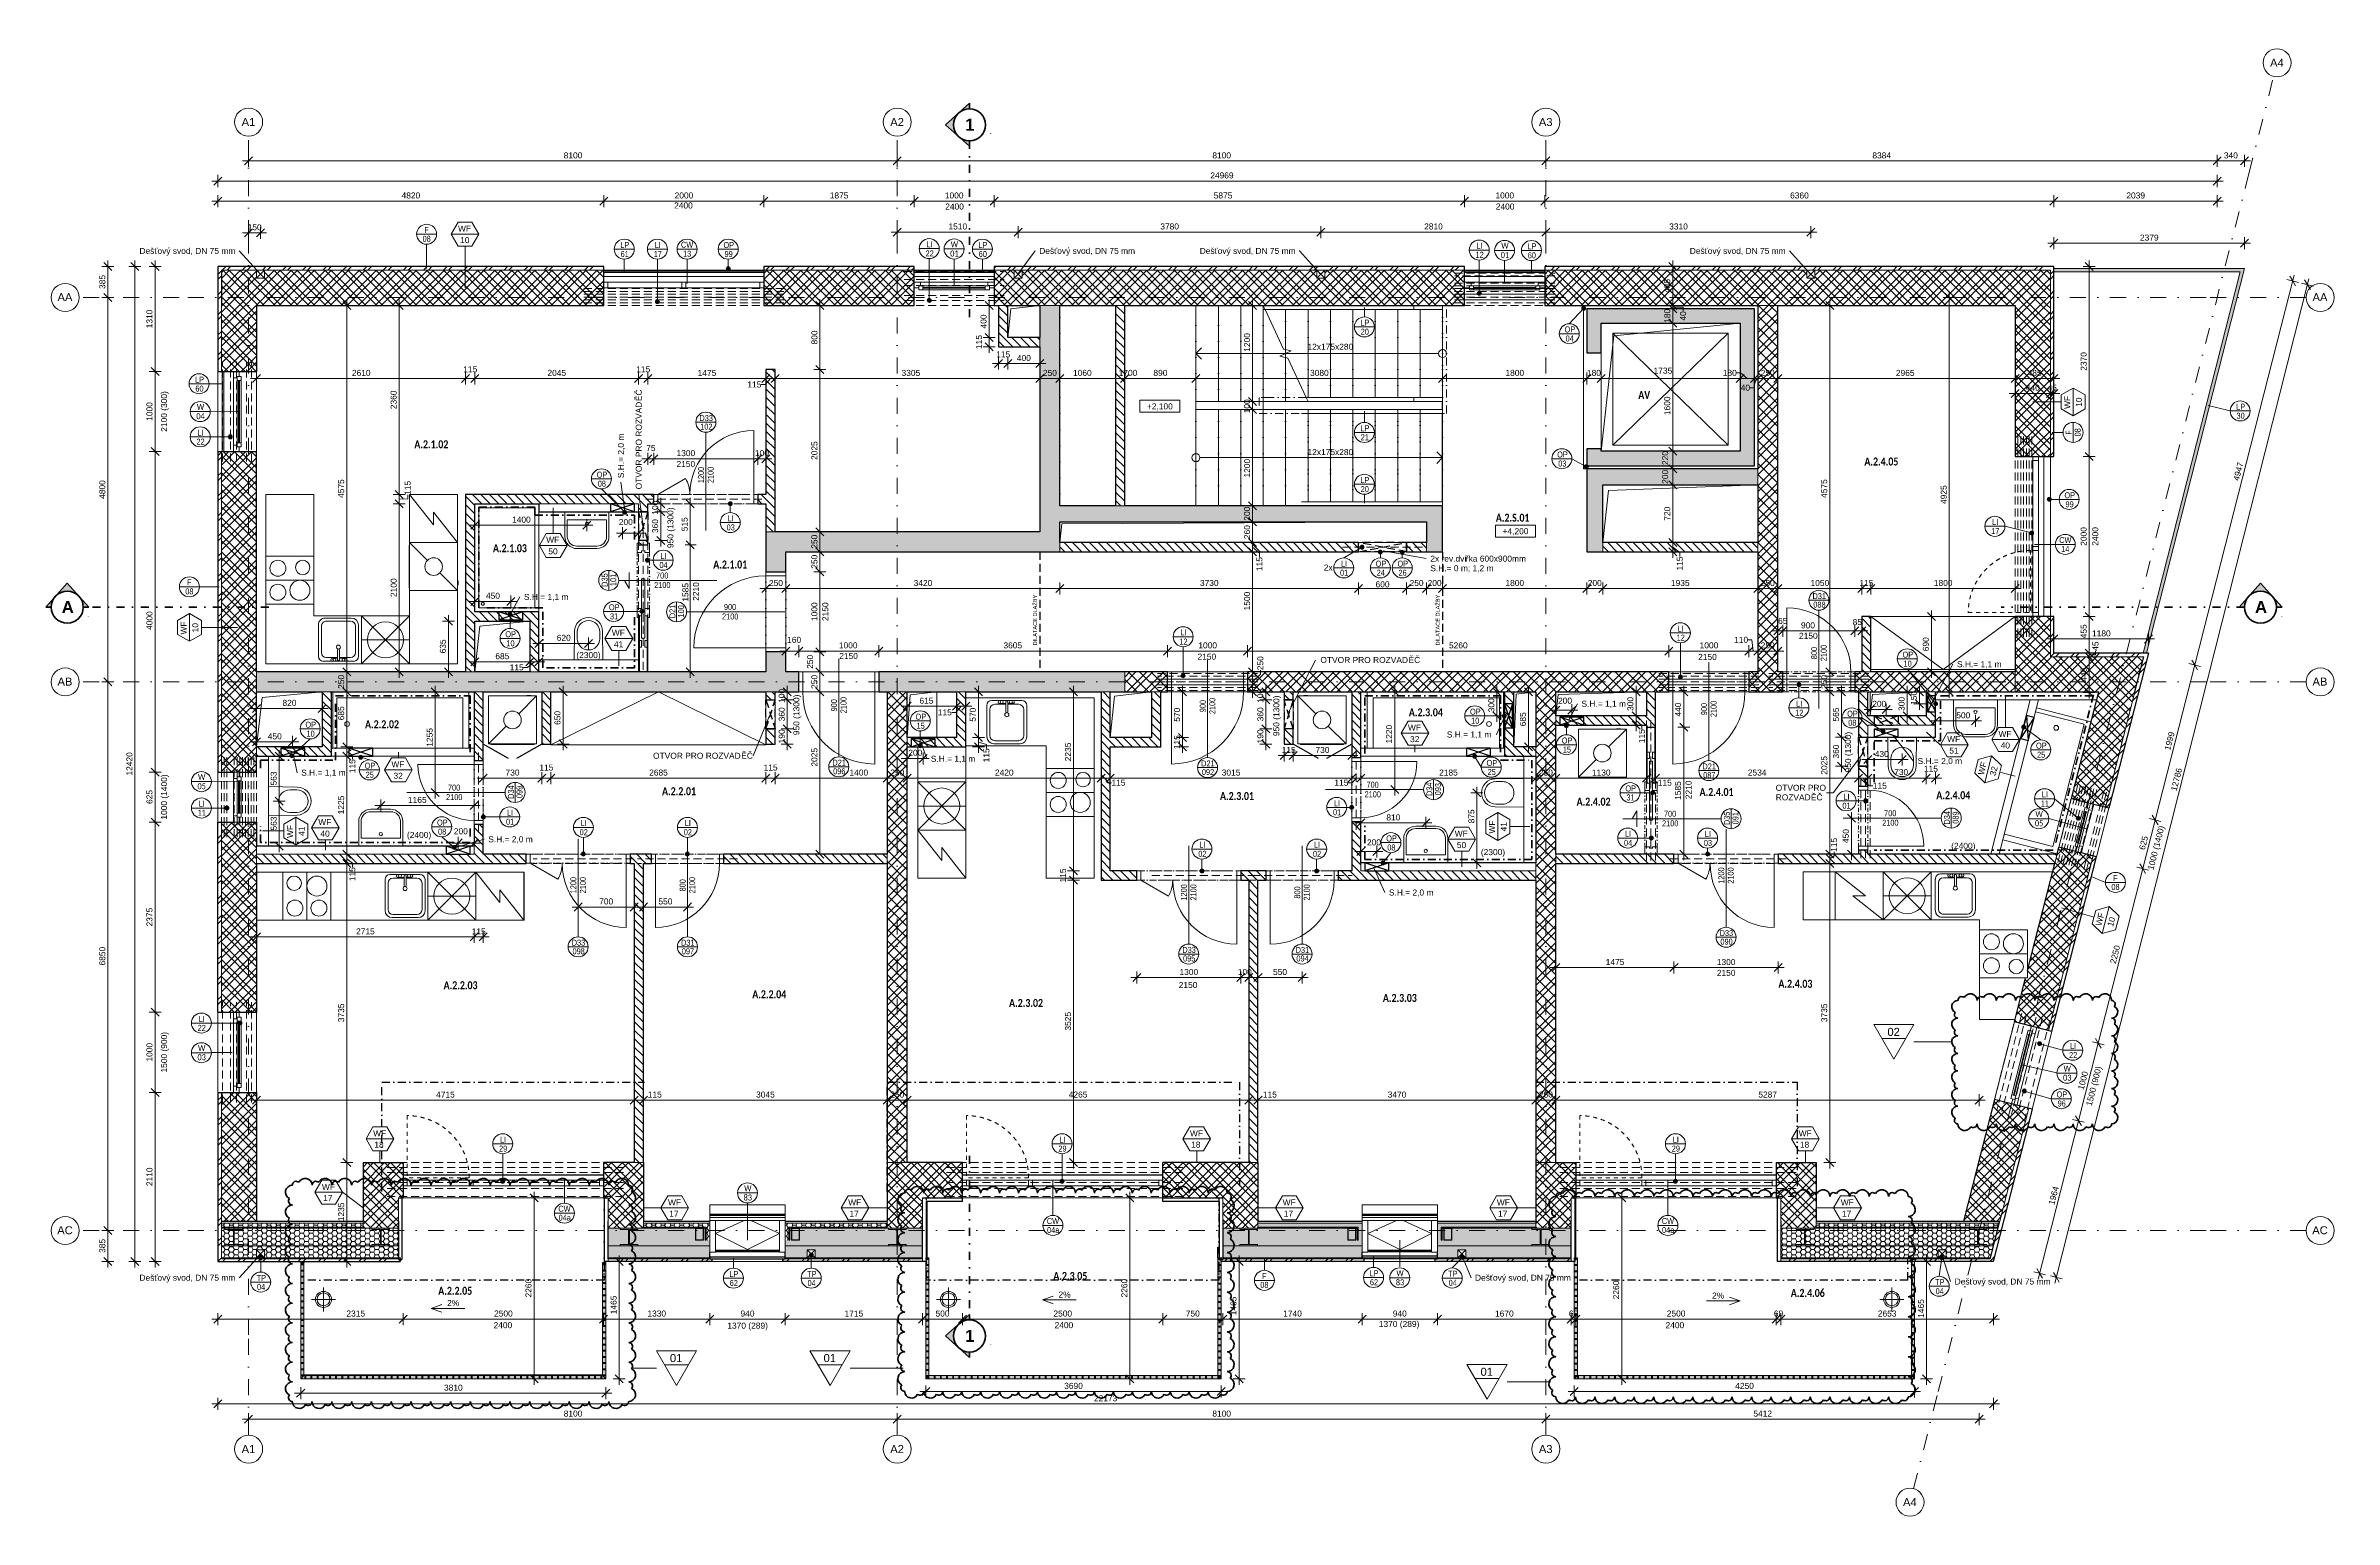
# Model space of a CAD drawing. Header units: millimetres. Extents: x -2533 to 40625, y -3604 to 14792.
# Drawn here: x -2533 to 26045, y -3604 to 14792 of the extents above; entities that cross this region are included whole.
import ezdxf

# ---------------------------------------------------------------- set-up
doc = ezdxf.new("R2010")
doc.units = ezdxf.units.MM
for name, pattern in [('HA_Dash_2mm-S1mm', [100, 50, -50]), ('HA_Dash_3mm-S1mm', [150, 100, -50]), ('HA_DashDot_10mm-S3mm', [500, 200, -150, 0, -150]), ('HA_DashDot_2_2mm-S0_6mm', [110, 50, -30, 0, -30]), ('HA_DashDot_4mm-S1mm', [200, 100, -50, 0, -50]), ('HA_DashDot_6mm-S2mm', [300, 100, -100, 0, -100])]:
    doc.linetypes.add(name, pattern=pattern)
for name, color, linetype, lineweight in [('A-____-____-DIMS', 9, 'Continuous', 5), ('A-____-____-DIMS-50', 9, 'Continuous', 5), ('A-____-____-IDEN', 9, 'Continuous', 9), ('A-AREA-____-IDEN', 9, 'Continuous', 9), ('A-AREA-____-OTLN', 9, 'Continuous', 5), ('A-DETL-____-HDLN', 9, 'HA_Dash_3mm-S1mm', 25), ('A-DETL-____-OTLN', 9, 'Continuous', 25), ('A-DETL-____-THIN', 9, 'Continuous', 9), ('A-DETL-GENF-OTLN', 9, 'Continuous', 9), ('A-DOOR-____-IDEN', 9, 'Continuous', 9), ('A-DOOR-____-MCUT', 9, 'HA_DashDot_2_2mm-S0_6mm', 9), ('A-DOOR-____-OTLN', 9, 'Continuous', 9), ('A-DOOR-FRAM-MCUT', 9, 'Continuous', 9), ('A-FLOR-____-OTLN', 9, 'Continuous', 9), ('A-FLOR-____-OVHD', 9, 'HA_DashDot_4mm-S1mm', 25), ('A-FLOR-HRAL-IDEN', 9, 'Continuous', 9), ('A-FLOR-HRAL-MBND', 9, 'HA_DashDot_4mm-S1mm', 9), ('A-FLOR-HRAL-MCUT', 9, 'Continuous', 25), ('A-FLOR-HRAL-OTLN', 9, 'Continuous', 9), ('A-GENM-____-HDLN', 9, 'HA_Dash_3mm-S1mm', 9), ('A-GENM-____-IDEN', 9, 'Continuous', 9), ('A-GENM-____-MCUT', 9, 'HA_Dash_3mm-S1mm', 25), ('A-GENM-____-OTLN', 9, 'Continuous', 9), ('A-GLAZ-____-IDEN', 9, 'Continuous', 9), ('A-GLAZ-____-MCUT', 9, 'Continuous', 5), ('A-GLAZ-____-OTLN', 9, 'Continuous', 5), ('A-GLAZ-CURT-MCUT', 9, 'Continuous', 5), ('A-GLAZ-CURT-OTLN', 9, 'Continuous', 5), ('A-GLAZ-CWMG-MCUT', 9, 'Continuous', 5), ('A-GLAZ-CWMG-OTLN', 9, 'Continuous', 5), ('A-WALL-____-IDEN', 9, 'Continuous', 9), ('A-WALL-____-MCUT', 9, 'Continuous', 9), ('A-WALL-____-OTLN', 9, 'Continuous', 9), ('A-WALL-____-PATT', 9, 'Continuous', 25), ('E-ELEC-FIXT-OTLN', 9, 'Continuous', 9), ('G-____-____-DIMS', 9, 'Continuous', 5), ('G-____-____-SYMB', 9, 'Continuous', 5), ('G-____-____-TEXT', 9, 'Continuous', 5), ('G-____-REVC-IDEN', 9, 'Continuous', 9), ('G-____-REVC-OTLN', 9, 'Continuous', 40), ('I-FURN-____-OTLN', 9, 'Continuous', 9), ('I-WALL-____-MCUT', 9, 'Continuous', 25), ('I-WALL-____-OTLN', 9, 'Continuous', 9), ('M-HVAC-DUCT-OTLN', 9, 'Continuous', 9), ('P-SANR-FIXT-OTLN', 9, 'Continuous', 9), ('Q-CASE-____-OTLN', 9, 'Continuous', 9), ('Q-SPCQ-____-OTLN', 9, 'Continuous', 9), ('S-BEAM-____-MCUT', 9, 'Continuous', 25), ('S-GRID-____-IDEN', 9, 'Continuous', 9), ('S-GRID-____-OTLN', 9, 'Continuous', 5), ('S-STRS-____-MBND', 9, 'HA_DashDot_4mm-S1mm', 9), ('S-STRS-____-OTLN', 9, 'Continuous', 9)]:
    doc.layers.add(name, color=color, linetype=linetype, lineweight=lineweight)
doc.styles.add('Arial', font='arial.ttf', dxfattribs={"height": 100})
doc.styles.add('Arial_1', font='arial.ttf', dxfattribs={"height": 75})
doc.styles.add('Arial_2', font='arial.ttf', dxfattribs={"width": 0.8, "height": 75})
doc.styles.add('Arial_3', font='arial.ttf', dxfattribs={"height": 50})
doc.styles.add('Arial_B', font='arialbd.ttf', dxfattribs={"height": 150})
doc.styles.add('Calibri', font='calibri.ttf', dxfattribs={"width": 0.8, "height": 75})
doc.styles.add('Calibri_B', font='calibrib.ttf', dxfattribs={"width": 0.8, "height": 100})
doc.dimstyles.new('Inner_Dimensions', dxfattribs={"dimscale": 304.8, "dimtxt": 76.519455, "dimasz": 0.328084, "dimexe": 0.246063, "dimexo": 0.0625, "dimgap": 0.032808, "dimtad": 1, "dimdec": 0, "dimzin": 0, "dimdsep": 46, "dimtxsty": 'Arial_1', "dimblk1": 'OBLIQUE', "dimblk2": 'OBLIQUE', "dimsah": 1, "dimcen": 0.09, "dimdle": 0.246063, "dimazin": 0, "dimtfac": 1, "dimtdec": 4, "dimtix": 1, "dimtmove": 2, "dimatfit": 3, "dimfxl": 0.246063, "dimfxlon": 1, "dimtvp": 1, "dimtolj": 1, "dimtzin": 0, "dimlwd": 9, "dimlwe": 9, "dimarcsym": 2})
doc.dimstyles.new('Inner_Dimensions_1', dxfattribs={"dimscale": 304.8, "dimtxt": 76.519455, "dimasz": 0.328084, "dimexe": 0.246063, "dimexo": 0.0625, "dimgap": 0.032808, "dimtad": 1, "dimdec": 0, "dimzin": 0, "dimdsep": 46, "dimtxsty": 'Arial_1', "dimblk1": 'OBLIQUE', "dimblk2": 'OBLIQUE', "dimsah": 1, "dimcen": 0.09, "dimdle": 0.246063, "dimazin": 0, "dimtfac": 1, "dimtdec": 4, "dimtix": 1, "dimtmove": 0, "dimatfit": 3, "dimfxl": 0.246063, "dimfxlon": 1, "dimtvp": 1, "dimtolj": 1, "dimtzin": 0, "dimlwd": 9, "dimlwe": 9, "dimarcsym": 2})
doc.dimstyles.new('Inner_Dimensions_2', dxfattribs={"dimscale": 304.8, "dimtxt": 76.519455, "dimasz": 0.328084, "dimexe": 0.246063, "dimexo": 0.0625, "dimgap": 0.032808, "dimtad": 1, "dimdec": 0, "dimzin": 0, "dimdsep": 46, "dimtxsty": 'Arial_1', "dimblk1": 'OBLIQUE', "dimblk2": 'OBLIQUE', "dimsah": 1, "dimcen": 0.09, "dimdle": 0.246063, "dimazin": 0, "dimtfac": 1, "dimtdec": 4, "dimtix": 1, "dimtmove": 1, "dimatfit": 3, "dimfxl": 0.246063, "dimfxlon": 1, "dimtvp": 1, "dimtolj": 1, "dimtzin": 0, "dimlwd": 9, "dimlwe": 9, "dimarcsym": 2})
pattern_1 = [(135, (0, 0), (-53.033, -53.033), [])]
pattern_2 = [(45, (0, 0), (-106.066, 106.066), []), (45, (75, 0), (-106.066, 106.066), []), (315, (0, 0), (106.066, 106.066), []), (315, (75, 0), (106.066, 106.066), [])]
pattern_3 = [(45, (0, 0), (-106.066, 106.066), []), (45, (75, 0), (-106.066, 106.066), []), (315, (0, 0), (70.71068, 70.71068), [])]
pattern_4 = [(0, (0, 0), (58.594, 33.829), [39.062, -78.125]), (120, (0, 0), (-58.593773, 33.82939), [39.063, -78.125]), (60, (0, 0), (0.000227, 67.65839), [0, -78.125, 39.062, 0])]
pattern_5 = [(45, (0, 0), (-125.7236, 125.7236), []), (45, (0, 190.5), (-125.7236, 125.7236), [])]

msp = doc.modelspace()

# ---------------------------------------------------------------- texts
at = {"layer": 'A-____-____-IDEN', "lineweight": 5, "char_height": 75, "attachment_point": 1, "rotation": 90, "style": 'Arial_1'}
for s, insert, width in [('ĚČ', (4834.6, 10355.7), 176.371), ('OTVOR PRO ROZVAD', (4834.6, 9254.4), 1334.81)]:
    msp.add_mtext(s, dxfattribs=dict(at, insert=insert, width=width))
at = {"layer": 'A-____-____-IDEN', "lineweight": 5, "char_height": 75, "attachment_point": 1, "style": 'Arial_1'}
for s, insert, width in [('OTVOR PRO ROZVAD', (13384.1, 7161.7), 1334.81), ('ĚČ', (14485.4, 7161.7), 176.371), ('OTVOR PRO ROZVAD', (5050.5, 5965.6), 1334.81), ('ĚČ', (6151.9, 5965.6), 176.371), ('OTVOR PRO', (19070, 5565.5), 765.612), ('ROZVAD', (19070, 5446.4), 533.122), ('ĚČ', (19509.9, 5446.4), 176.371)]:
    msp.add_mtext(s, dxfattribs=dict(at, insert=insert, width=width))
at = {"layer": 'A-AREA-____-IDEN', "lineweight": 5, "char_height": 100, "attachment_point": 1, "style": 'Calibri_B'}
for s, insert, width in [('AV', (17354.2, 10482.2), 182.785), ('A.2.1.02', (2069.8, 9867.1), 525.907), ('A.2.4.05', (20177.8, 9651.9), 525.907), ('A.2.S.01', (15575.3, 8950.4), 522.7), ('A.2.1.03', (3051.3, 8569.9), 525.907), ('A.2.1.01', (5802.2, 8365.9), 525.907), ('A.2.2.02', (1454, 6371.7), 525.907), ('A.2.3.04', (14489.2, 6520.3), 525.907), ('A.2.2.01', (5162.9, 5535.5), 525.907), ('A.2.3.01', (12130.8, 5475.5), 525.907), ('A.2.4.01', (18119.7, 5525.4), 525.907), ('A.2.4.04', (21075.9, 5485.8), 525.907), ('A.2.4.02', (16584, 5405.2), 525.907), ('A.2.2.03', (2435.2, 3113.3), 525.907), ('A.2.2.04', (6290, 3000.4), 525.907), ('A.2.3.02', (9496.5, 2892), 525.907), ('A.2.3.03', (14164.6, 2954.7), 525.907), ('A.2.4.03', (19104.5, 3131.2), 525.907), ('A.2.3.05', (10049.3, -516.2), 525.907), ('A.2.2.05', (2368.2, -701.8), 525.907), ('A.2.4.06', (19259, -728), 525.907)]:
    msp.add_mtext(s, dxfattribs=dict(at, insert=insert, width=width))
at = {"layer": 'A-DOOR-____-IDEN', "lineweight": 5, "char_height": 75, "attachment_point": 1}
for s, insert, width, style in [('D33', (5630.2, 10181.9), 189.198, 'Arial_2'), ('102', (5639.8, 10074.8), 173.164, 'Arial_2'), ('2150', (5343.5, 9608.3), 288.607, 'Arial_1'), ('2100', (5064.5, 8097), 230.886, 'Arial_2'), ('700', (5088.3, 8216.1), 173.164, 'Arial_2'), ('900', (5935.8, 7823.6), 173.164, 'Arial_2'), ('D31', (19530.2, 7959.4), 189.198, 'Arial_2'), ('088', (19539.8, 7852.3), 173.164, 'Arial_2'), ('2100', (5912, 7704.5), 230.886, 'Arial_2'), ('2150', (19360.8, 7463), 288.607, 'Arial_1'), ('2150', (7375.1, 7211.6), 288.607, 'Arial_1'), ('2150', (11850, 7203.3), 288.607, 'Arial_1'), ('2150', (18101.5, 7199.8), 288.607, 'Arial_1'), ('D21', (7290.2, 5879.4), 189.198, 'Arial_2'), ('096', (7299.8, 5772.3), 173.164, 'Arial_2'), ('D21', (11895.2, 5869.4), 189.198, 'Arial_2'), ('092', (11904.8, 5762.3), 173.164, 'Arial_2'), ('D21', (18155.2, 5831.9), 189.198, 'Arial_2'), ('087', (18164.8, 5724.8), 173.164, 'Arial_2'), ('2100', (2466.1, 5449.5), 230.886, 'Arial_2'), ('700', (2489.9, 5568.6), 173.164, 'Arial_2'), ('2100', (13936.1, 5484.5), 230.886, 'Arial_2'), ('700', (13959.9, 5603.6), 173.164, 'Arial_2'), ('700', (17674.9, 5241.1), 173.164, 'Arial_2'), ('700', (20424, 5248.6), 173.164, 'Arial_2'), ('2100', (17651.1, 5122), 230.886, 'Arial_2'), ('2100', (20400.2, 5129.5), 230.886, 'Arial_2'), ('D33', (18370.2, 3751.9), 189.198, 'Arial_2'), ('D33', (4035.2, 3631.9), 189.198, 'Arial_2'), ('098', (4044.8, 3524.8), 173.164, 'Arial_2'), ('D31', (5400.2, 3631.9), 189.198, 'Arial_2'), ('097', (5409.8, 3524.8), 173.164, 'Arial_2'), ('D33', (11660.2, 3541.9), 189.198, 'Arial_2'), ('095', (11669.8, 3434.8), 173.164, 'Arial_2'), ('D31', (13075.2, 3541.9), 189.198, 'Arial_2'), ('094', (13084.8, 3434.8), 173.164, 'Arial_2'), ('090', (18379.8, 3644.8), 173.164, 'Arial_2'), ('2150', (18335, 3255.3), 288.607, 'Arial_1'), ('2150', (11615, 3104.1), 288.607, 'Arial_1')]:
    msp.add_mtext(s, dxfattribs=dict(at, insert=insert, width=width, style=style))
at = {"layer": 'A-DOOR-____-IDEN', "lineweight": 5, "char_height": 75, "attachment_point": 1, "rotation": 90}
for s, insert, width, style in [('1200', (5612.4, 9332.3), 230.886, 'Arial_2'), ('2100', (5731.5, 9332.3), 230.886, 'Arial_2'), ('D35', (4408.1, 8037.7), 189.198, 'Arial_2'), ('101', (4515.2, 8047.3), 173.164, 'Arial_2'), ('2210', (5549, 7862.4), 288.607, 'Arial_1'), ('D21', (5255.6, 7645.2), 189.198, 'Arial_2'), ('100', (5362.7, 7654.8), 173.164, 'Arial_2'), ('2150', (7164.3, 7610), 288.607, 'Arial_1'), ('800', (19512.4, 7133.6), 173.164, 'Arial_2'), ('2100', (19631.5, 7109.8), 230.886, 'Arial_2'), ('900', (7272.4, 6482.1), 173.164, 'Arial_2'), ('2100', (7391.5, 6458.2), 230.886, 'Arial_2'), ('900', (11877.4, 6472.1), 173.164, 'Arial_2'), ('2100', (11996.5, 6448.2), 230.886, 'Arial_2'), ('2100', (18256.5, 6410.7), 230.886, 'Arial_2'), ('900', (18137.4, 6434.6), 173.164, 'Arial_2'), ('D34', (3238.1, 5390.2), 189.198, 'Arial_2'), ('099', (3345.2, 5399.8), 173.164, 'Arial_2'), ('D34', (14708.1, 5425.2), 189.198, 'Arial_2'), ('093', (14815.2, 5434.8), 173.164, 'Arial_2'), ('2210', (17944.3, 5386.1), 288.607, 'Arial_1'), ('D35', (18423.1, 5062.7), 189.198, 'Arial_2'), ('091', (18530.2, 5072.3), 173.164, 'Arial_2'), ('D34', (21172.3, 5070.2), 189.198, 'Arial_2'), ('089', (21279.3, 5079.8), 173.164, 'Arial_2'), ('1200', (4017.4, 4210.7), 230.886, 'Arial_2'), ('2100', (4136.5, 4210.7), 230.886, 'Arial_2'), ('800', (5382.4, 4234.6), 173.164, 'Arial_2'), ('2100', (5501.5, 4210.7), 230.886, 'Arial_2'), ('1200', (11642.4, 4120.7), 230.886, 'Arial_2'), ('2100', (11761.5, 4120.7), 230.886, 'Arial_2'), ('2100', (13176.5, 4120.7), 230.886, 'Arial_2'), ('1200', (18352.4, 4330.7), 230.886, 'Arial_2'), ('2100', (18471.5, 4330.7), 230.886, 'Arial_2'), ('800', (13057.4, 4144.6), 173.164, 'Arial_2')]:
    msp.add_mtext(s, dxfattribs=dict(at, insert=insert, width=width, style=style))
at = {"layer": 'A-FLOR-HRAL-IDEN', "lineweight": 5, "char_height": 75, "attachment_point": 1, "style": 'Arial_2'}
for s, insert, width in [('LP', (4641.2, 12343.1), 125.063), ('LP', (9113.6, 12343.1), 125.063), ('LP', (15970, 12325.9), 125.063), ('61', (4645.2, 12230.4), 115.443), ('60', (9117.6, 12230.4), 115.443), ('60', (15974, 12213.1), 115.443), ('LP', (13883.6, 11372.3), 125.063), ('20', (13887.6, 11259.6), 115.443), ('LP', (-668.8, 10662.7), 125.063), ('60', (-664.8, 10550), 115.443), ('LP', (24820.6, 10323.3), 125.063), ('LP', (13883.6, 10054.8), 125.063), ('30', (24824.6, 10210.6), 115.443), ('21', (13887.6, 9942.1), 115.443), ('LP', (13883.6, 9407.5), 125.063), ('20', (13887.6, 9294.8), 115.443), ('LP', (6004.4, -503.9), 125.063), ('LP', (13998.3, -495.2), 125.063), ('62', (6008.4, -616.6), 115.443), ('62', (14002.3, -607.9), 115.443)]:
    msp.add_mtext(s, dxfattribs=dict(at, insert=insert, width=width))
at = {"layer": 'A-GENM-____-IDEN', "lineweight": 5, "char_height": 75, "attachment_point": 1}
for s, insert, width, style in [('LI', (5070.7, 12343.1), 86.582, 'Arial_2'), ('OP', (5930.1, 12343.1), 147.51, 'Arial_2'), ('LI', (8465.5, 12349.7), 86.582, 'Arial_2'), ('LI', (15333.9, 12332.5), 86.582, 'Arial_2'), ('17', (5058.7, 12230.4), 115.443, 'Arial_2'), ('99', (5943.3, 12230.4), 115.443, 'Arial_2'), ('22', (8453.5, 12237), 115.443, 'Arial_2'), ('12', (15321.9, 12219.8), 115.443, 'Arial_2'), ('OP', (16433.8, 11287.9), 147.51, 'Arial_2'), ('04', (16447, 11175.2), 115.443, 'Arial_2'), ('22', (-650.4, 9887.4), 115.443, 'Arial_2'), ('LI', (-638.4, 10000.2), 86.582, 'Arial_2'), ('OP', (16340.9, 9727), 147.51, 'Arial_2'), ('OP', (4346.9, 9475.3), 147.51, 'Arial_2'), ('03', (16354.1, 9614.2), 115.443, 'Arial_2'), ('08', (4360.1, 9362.6), 115.443, 'Arial_2'), ('OP', (22675.6, 9218.7), 147.51, 'Arial_2'), ('LI', (5981.2, 8929.5), 86.582, 'Arial_2'), ('LI', (21773.3, 8882.8), 86.582, 'Arial_2'), ('99', (22688.8, 9105.9), 115.443, 'Arial_2'), ('03', (5969.2, 8816.8), 115.443, 'Arial_2'), ('17', (21761.3, 8770.1), 115.443, 'Arial_2'), ('04', (5130.8, 8346.9), 115.443, 'Arial_2'), ('LI', (5142.8, 8459.6), 86.582, 'Arial_2'), ('LI', (13641.6, 8363.6), 86.582, 'Arial_2'), ('OP', (14073.9, 8363.6), 147.51, 'Arial_2'), ('OP', (14347, 8363.6), 147.51, 'Arial_2'), ('01', (13629.6, 8250.9), 115.443, 'Arial_2'), ('24', (14087.1, 8250.9), 115.443, 'Arial_2'), ('26', (14360.2, 8250.9), 115.443, 'Arial_2'), ('OP', (4499.4, 7820.1), 147.51, 'Arial_2'), ('OP', (3206, 7483.6), 147.51, 'Arial_2'), ('31', (4512.6, 7707.4), 115.443, 'Arial_2'), ('LI', (11636.4, 7504.7), 86.582, 'Arial_2'), ('12', (17833.4, 7440.7), 115.443, 'Arial_2'), ('LI', (17845.4, 7553.4), 86.582, 'Arial_2'), ('10', (3219.2, 7370.8), 115.443, 'Arial_2'), ('(2300)', (4092.6, 7222.5), 376.793, 'Arial_1'), ('12', (11624.4, 7392), 115.443, 'Arial_2'), ('OP', (20653.8, 7228.5), 147.51, 'Arial_2'), ('10', (20667, 7115.8), 115.443, 'Arial_2'), ('LI', (19326.2, 6616), 86.582, 'Arial_2'), ('OP', (709.4, 6354.1), 147.51, 'Arial_2'), ('OP', (8328.5, 6453.7), 147.51, 'Arial_2'), ('15', (8341.7, 6341), 115.443, 'Arial_2'), ('OP', (15253, 6516.4), 147.51, 'Arial_2'), ('10', (15266.2, 6403.7), 115.443, 'Arial_2'), ('12', (19314.2, 6503.2), 115.443, 'Arial_2'), ('OP', (19962.6, 6490.2), 147.51, 'Arial_2'), ('08', (19975.8, 6377.5), 115.443, 'Arial_2'), ('10', (722.6, 6241.4), 115.443, 'Arial_2'), ('OP', (16398.1, 6156), 147.51, 'Arial_2'), ('15', (16411.3, 6043.2), 115.443, 'Arial_2'), ('OP', (22320.9, 6091.7), 147.51, 'Arial_2'), ('OP', (1448.5, 5841.7), 147.51, 'Arial_2'), ('25', (1461.7, 5729), 115.443, 'Arial_2'), ('OP', (15459.6, 5876.5), 147.51, 'Arial_2'), ('25', (15472.8, 5763.8), 115.443, 'Arial_2'), ('25', (22334.1, 5979), 115.443, 'Arial_2'), ('OP', (17192.7, 5557.5), 147.51, 'Arial_2'), ('31', (17205.9, 5444.8), 115.443, 'Arial_2'), ('LI', (19915.5, 5455.5), 86.582, 'Arial_2'), ('LI', (22393.6, 5482.3), 86.582, 'Arial_2'), ('11', (-635.8, 5253.3), 115.443, 'Arial_2'), ('LI', (-623.8, 5366), 86.582, 'Arial_2'), ('LI', (3226.5, 5254.5), 86.582, 'Arial_2'), ('01', (13541.8, 5261), 115.443, 'Arial_2'), ('LI', (13553.8, 5373.7), 86.582, 'Arial_2'), ('01', (19903.5, 5342.8), 115.443, 'Arial_2'), ('11', (22381.6, 5369.6), 115.443, 'Arial_2'), ('(2400)', (1977.2, 4977.4), 376.793, 'Arial_1'), ('OP', (2352.8, 5131.5), 147.51, 'Arial_2'), ('08', (2366, 5018.8), 115.443, 'Arial_2'), ('01', (3214.5, 5141.8), 115.443, 'Arial_2'), ('02', (4134.2, 5011.8), 115.443, 'Arial_2'), ('LI', (4146.2, 5124.5), 86.582, 'Arial_2'), ('02', (5434.2, 5011.8), 115.443, 'Arial_2'), ('LI', (5446.2, 5124.5), 86.582, 'Arial_2'), ('OP', (14206.3, 4933.4), 147.51, 'Arial_2'), ('04', (17175.9, 4878.5), 115.443, 'Arial_2'), ('LI', (17187.9, 4991.3), 86.582, 'Arial_2'), ('03', (18172.9, 4877.4), 115.443, 'Arial_2'), ('LI', (18184.9, 4990.1), 86.582, 'Arial_2'), ('02', (11859.2, 4741.1), 115.443, 'Arial_2'), ('LI', (11871.2, 4853.9), 86.582, 'Arial_2'), ('02', (13291.8, 4741.1), 115.443, 'Arial_2'), ('LI', (13303.8, 4853.9), 86.582, 'Arial_2'), ('08', (14219.5, 4820.7), 115.443, 'Arial_2'), ('(2300)', (15388.1, 4762.8), 376.793, 'Arial_1'), ('(2400)', (21261.7, 4841.2), 376.793, 'Arial_1'), ('LI', (-623.8, 2681), 86.582, 'Arial_2'), ('22', (-635.8, 2568.3), 115.443, 'Arial_2'), ('LI', (22745.6, 2342), 86.582, 'Arial_2'), ('22', (22733.6, 2229.3), 115.443, 'Arial_2'), ('OP', (22577.7, 1736.9), 147.51, 'Arial_2'), ('96', (22590.9, 1624.2), 115.443, 'Arial_2'), ('LI', (3139.3, 1174), 86.582, 'Arial_2'), ('LI', (10124.3, 1174), 86.582, 'Arial_2'), ('LI', (17784.3, 1174), 86.582, 'Arial_2'), ('29', (3127.3, 1061.2), 115.443, 'Arial_2'), ('29', (10112.3, 1061.2), 115.443, 'Arial_2'), ('29', (17772.3, 1061.2), 115.443, 'Arial_2'), ('TP', (99.8, -552.8), 128.27, 'Arial_2'), ('TP', (6974.6, -503.9), 128.27, 'Arial_2'), ('TP', (14979.8, -501.8), 128.27, 'Arial_2'), ('04', (105, -665.5), 115.443, 'Arial_2'), ('04', (6979.8, -616.6), 115.443, 'Arial_2'), ('04', (14985, -614.5), 115.443, 'Arial_2'), ('TP', (21061.2, -605.6), 128.27, 'Arial_2'), ('04', (21066.4, -718.3), 115.443, 'Arial_2')]:
    msp.add_mtext(s, dxfattribs=dict(at, insert=insert, width=width, style=style))
at = {"layer": 'A-GENM-____-IDEN', "lineweight": 5, "char_height": 75, "width": 629.325, "attachment_point": 1, "rotation": 90, "style": 'Arial_1'}
for insert in [(5230, 8521.4), (6802.7, 6185.1), (12796, 6173.5), (19936.2, 5720.1)]:
    msp.add_mtext('950 (1300)', dxfattribs=dict(at, insert=insert))
at = {"layer": 'A-GLAZ-____-IDEN', "lineweight": 5, "char_height": 75, "attachment_point": 1}
for s, insert, width, style in [('2400', (8699.3, 12822.9), 288.607, 'Arial_1'), ('2400', (15574.3, 12822.9), 288.607, 'Arial_1'), ('W', (8768.2, 12350.5), 105.823, 'Calibri'), ('W', (15643.2, 12333.3), 105.823, 'Calibri'), ('01', (8761.6, 12236.2), 121.856, 'Calibri'), ('01', (15636.6, 12219), 121.856, 'Calibri'), ('W', (-646.4, 10320.3), 105.823, 'Calibri'), ('04', (-653, 10206), 121.856, 'Calibri'), ('05', (-638.4, 5585.8), 121.856, 'Calibri'), ('W', (-631.8, 5700.1), 105.823, 'Calibri'), ('W', (22313.6, 5237.4), 105.823, 'Calibri'), ('05', (22307, 5123.1), 121.856, 'Calibri'), ('W', (-631.8, 2315.9), 105.823, 'Calibri'), ('03', (-638.4, 2201.6), 121.856, 'Calibri'), ('W', (22665.2, 2060.4), 105.823, 'Calibri'), ('03', (22658.6, 1946.1), 121.856, 'Calibri'), ('83', (6181.6, 450.8), 121.856, 'Calibri'), ('W', (6188.2, 565.1), 105.823, 'Calibri'), ('W', (14333.2, -494.4), 105.823, 'Calibri'), ('83', (14326.6, -608.7), 121.856, 'Calibri'), ('1370 (289)', (14113.8, -1128.6), 629.325, 'Arial_1'), ('1370 (289)', (5978.2, -1149.1), 629.325, 'Arial_1')]:
    msp.add_mtext(s, dxfattribs=dict(at, insert=insert, width=width, style=style))
at = {"layer": 'A-GLAZ-____-IDEN', "lineweight": 5, "char_height": 75, "attachment_point": 1, "style": 'Arial_1'}
for s, insert, width, rotation in [('2100 (300)', (-1093.4, 9973.2), 629.325, 90), ('1000 (1400)', (-1093.4, 5130.9), 701.477, 90), ('1000 (1400)', (23713.4, 4514.8), 701.477, 75.69007), ('1500 (900)', (-1093.4, 1973.2), 629.325, 90), ('1500 (900)', (22943, 1568.8), 629.325, 75.69007)]:
    msp.add_mtext(s, dxfattribs=dict(at, insert=insert, width=width, rotation=rotation))
at = {"layer": 'A-WALL-____-IDEN', "lineweight": 5, "char_height": 75, "attachment_point": 1}
for s, insert, width, style in [('2400', (5313.4, 12835.9), 288.607, 'Arial_1'), ('08', (2172.7, 12419.7), 115.443, 'Arial_2'), ('F', (2193.9, 12531.5), 64.135, 'Arial_2'), ('WF', (2614.9, 12548.1), 208.439, 'Arial_1'), ('10', (2641.4, 12403.6), 144.304, 'Arial_1'), ('CW', (5399.5, 12345.3), 176.371, 'Arial_2'), ('13', (5424.7, 12233.5), 115.443, 'Arial_2'), ('WF', (3716, 8662.4), 208.439, 'Arial_1'), ('CW', (22610.4, 8659.4), 176.371, 'Arial_2'), ('50', (3742.5, 8517.9), 144.304, 'Arial_1'), ('14', (22635.6, 8547.6), 115.443, 'Arial_2'), ('08', (-790.3, 8017.9), 115.443, 'Arial_2'), ('F', (-769.1, 8129.8), 64.135, 'Arial_2'), ('WF', (4535.5, 7502.4), 208.439, 'Arial_1'), ('41', (4562, 7357.9), 144.304, 'Arial_1'), ('WF', (14477.4, 6317.7), 208.439, 'Arial_1'), ('32', (14503.9, 6173.2), 144.304, 'Arial_1'), ('WF', (21211, 6175.3), 208.439, 'Arial_1'), ('51', (21237.5, 6030.8), 144.304, 'Arial_1'), ('WF', (21852.5, 6238.4), 208.439, 'Arial_1'), ('40', (21879, 6093.9), 144.304, 'Arial_1'), ('WF', (1783.1, 5860.5), 208.439, 'Arial_1'), ('32', (1809.6, 5716), 144.304, 'Arial_1'), ('WF', (870, 5138.2), 208.439, 'Arial_1'), ('40', (896.5, 4993.7), 144.304, 'Arial_1'), ('WF', (15061.8, 4995), 208.439, 'Arial_1'), ('50', (15088.3, 4850.5), 144.304, 'Arial_1'), ('08', (23262.4, 4328), 115.443, 'Arial_2'), ('F', (23283.6, 4439.8), 64.135, 'Arial_2'), ('CW', (3868.1, 309.9), 176.371, 'Arial_2'), ('04a', (3870.9, 198.1), 169.958, 'Arial_2'), ('CW', (9968.3, 156.8), 176.371, 'Arial_2'), ('04a', (9971.1, 44.9), 169.958, 'Arial_2'), ('CW', (17648.1, 156.8), 176.371, 'Arial_2'), ('04a', (17650.9, 44.9), 169.958, 'Arial_2'), ('F', (12655.4, -528.7), 64.135, 'Arial_2'), ('08', (12634.2, -640.6), 115.443, 'Arial_2'), ('2400', (3058.8, -1143.3), 288.607, 'Arial_1'), ('2400', (10065, -1143.3), 288.607, 'Arial_1'), ('2400', (17694.8, -1143.3), 288.607, 'Arial_1')]:
    msp.add_mtext(s, dxfattribs=dict(at, insert=insert, width=width, style=style))
for s, insert, width, rotation, style in [('WF', (22674.6, 10258.5), 208.439, 90, 'Arial_1'), ('10', (22819.2, 10285), 144.304, 90, 'Arial_1'), ('08', (22803.1, 9914.9), 115.443, 90, 'Arial_2'), ('F', (22691.3, 9936.1), 64.135, 90, 'Arial_2'), ('2400', (23022.8, 8550.3), 288.607, 90, 'Arial_1'), ('WF', (-848.9, 7442.3), 208.439, 90, 'Arial_1'), ('10', (-704.4, 7468.8), 144.304, 90, 'Arial_1'), ('WF', (21595.1, 5701.1), 208.439, 75.69007, 'Arial_1'), ('32', (21741.7, 5691), 144.304, 75.69007, 'Arial_1'), ('WF', (480.5, 4901.2), 208.439, 90, 'Arial_1'), ('41', (625, 4927.7), 144.304, 90, 'Arial_1'), ('WF', (15490.8, 4957.2), 208.439, 90, 'Arial_1'), ('41', (15635.3, 4983.7), 144.304, 90, 'Arial_1'), ('WF', (23063.3, 3818.7), 208.439, 75.69007, 'Arial_1'), ('10', (23209.9, 3808.7), 144.304, 75.69007, 'Arial_1')]:
    msp.add_mtext(s, dxfattribs=dict(at, insert=insert, width=width, rotation=rotation, style=style))
at = {"layer": 'G-____-____-SYMB', "attachment_point": 1}
for s, insert, char_height, width, style in [('\\fArial|b1|i0|c0|p34|;1', (8947.5, 13882.1), 150, 144.304, 'Arial_B'), ('-', (9255.1, 13725.1), 50, 28.059, 'Arial_3'), ('\\fArial|b1|i0|c0|p34|;A', (-2334, 7859.9), 150, 180.38, 'Arial_B'), ('\\fArial|b1|i0|c0|p34|;A', (25055, 7859.9), 150, 180.38, 'Arial_B'), ('-', (-2011.4, 7702.9), 50, 28.059, 'Arial_3'), ('-', (25377.6, 7702.9), 50, 28.059, 'Arial_3'), ('\\fArial|b1|i0|c0|p34|;1', (8947.5, -1239.4), 150, 144.304, 'Arial_B'), ('-', (9255.1, -1396.4), 50, 28.059, 'Arial_3')]:
    msp.add_mtext(s, dxfattribs=dict(at, insert=insert, char_height=char_height, width=width, style=style))
at = {"layer": 'G-____-____-TEXT', "color": 7, "lineweight": 9, "char_height": 75, "attachment_point": 1, "style": 'Arial_1'}
for s, insert, width in [('Deš', (-1363, 12269.1), 224.472), ('ťový svod, DN 75 mm', (-1177.8, 12269.1), 1222.573), ('Deš', (9873.3, 12269.1), 224.472), ('ťový svod, DN 75 mm', (10058.5, 12269.1), 1222.573), ('Deš', (11877, 12269.1), 224.472), ('ťový svod, DN 75 mm', (12062.2, 12269.1), 1222.573), ('Deš', (17997, 12269.1), 224.472), ('ťový svod, DN 75 mm', (18182.2, 12269.1), 1222.573), ('12x175x280', (13223.3, 11072.4), 689.451), ('12x175x280', (13223.3, 9756.8), 689.451), ('2x', (13426.5, 8315.5), 128.27), ('S.H.= 0 m; 1,2 m', (14757, 8307.7), 974.05), ('2x rev.dví', (14757, 8426.8), 537.131), ('řka 600x900mm', (15200.2, 8426.8), 917.932), ('S.H.= 1,1 m', (3438.3, 7948.5), 685.443), ('S.H.= 1,1 m', (21334, 7109.1), 685.443), ('S.H.= 1,1 m', (16644.5, 6614.4), 685.443), ('S.H.= 1,1 m', (14963.1, 6231.3), 685.443), ('S.H.= 1,1 m', (656.4, 5754.6), 685.443), ('S.H.= 1,1 m', (8518.7, 5927.7), 685.443), ('S.H.= 2,0 m', (20842.4, 5899.7), 685.443), ('S.H.= 2,0 m', (2992.5, 4922.8), 685.443), ('S.H.= 2,0 m', (14240, 4258.5), 685.443), ('WF', (1555.2, 1250.5), 208.439), ('WF', (11755.2, 1250.5), 208.439), ('WF', (19357, 1250.5), 208.439), ('18', (1570.2, 1110.5), 144.304), ('18', (11770.2, 1110.5), 144.304), ('18', (19372, 1110.5), 144.304), ('WF', (915.1, 582.6), 208.439), ('17', (930.1, 442.6), 144.304), ('WF', (5237.4, 388.6), 208.439), ('WF', (7487.4, 388.6), 208.439), ('WF', (12912.4, 388.6), 208.439), ('WF', (15587.4, 388.6), 208.439), ('WF', (19882.4, 388.6), 208.439), ('17', (5252.4, 248.6), 144.304), ('17', (7502.4, 248.6), 144.304), ('17', (12927.4, 248.6), 144.304), ('17', (15602.4, 248.6), 144.304), ('17', (19897.4, 248.6), 144.304), ('Deš', (-1363, -550.9), 224.472), ('ťový svod, DN 75 mm', (-1177.8, -550.9), 1222.573), ('Deš', (15315, -550.9), 224.472), ('ťový svod, DN 75 mm', (15500.2, -550.9), 1222.573), ('2%', (10113.8, -761.2), 184.388), ('2%', (18275.3, -773.6), 184.388), ('Deš', (21304.8, -598.2), 224.472), ('ťový svod, DN 75 mm', (21490, -598.2), 1222.573), ('2%', (2478.8, -866.2), 184.388)]:
    msp.add_mtext(s, dxfattribs=dict(at, insert=insert, width=width))
at = {"layer": 'G-____-____-TEXT', "color": 7, "lineweight": 9, "attachment_point": 1, "rotation": 90}
for s, insert, char_height, width, style in [('S.H.= 2,0 m', (4611.7, 9393.7), 75, 685.443, 'Arial_1'), ('DILATACE DLAŽBY', (9795.4, 7305.6), 50, 749.578, 'Arial_3'), ('DILATACE DLAŽBY', (14825, 7305.6), 50, 749.578, 'Arial_3')]:
    msp.add_mtext(s, dxfattribs=dict(at, insert=insert, char_height=char_height, width=width, style=style))
at = {"layer": 'G-____-REVC-IDEN', "lineweight": 5, "char_height": 100, "width": 192.405, "attachment_point": 1, "style": 'Arial'}
for s, insert in [('02', (20465.1, 2530.8)), ('01', (5261.2, -1541.3)), ('01', (7179.6, -1541.3)), ('01', (15384, -1712.7))]:
    msp.add_mtext(s, dxfattribs=dict(at, insert=insert))
at = {"layer": 'S-GRID-____-IDEN', "lineweight": 5, "char_height": 100, "attachment_point": 1, "style": 'Arial'}
for s, insert, width in [('A4', (25243.5, 14629.8), 212.447), ('A1', (-87.4, 13890.3), 212.447), ('A2', (8012.6, 13890.3), 212.447), ('A3', (16112.6, 13890.3), 212.447), ('AA', (-2386.7, 11703.9), 232.489), ('AA', (25773.7, 11703.9), 232.489), ('AB', (-2386.7, 6903.9), 232.489), ('AB', (25773.7, 6903.9), 232.489), ('AC', (-2390.2, 53.9), 240.506), ('AC', (25770.2, 53.9), 240.506), ('A1', (-87.4, -2677.6), 212.447), ('A2', (8012.6, -2677.6), 212.447), ('A3', (16112.6, -2677.6), 212.447), ('A4', (20659.7, -3340.4), 212.447)]:
    msp.add_mtext(s, dxfattribs=dict(at, insert=insert, width=width))

# ---------------------------------------------------------------- blocks, each defined once
blk = doc.blocks.new('181_D_1_2_XXX_00_STA_211108_detached_rvt-1-DSP_2NP-A')
at = {"layer": 'S-BEAM-____-MCUT', "color": 7, "lineweight": 18}
for p, q in [((-295, 14), (-295, 30)), ((-75, 30), (-295, 30)), ((-190, 14), (-295, 14)), ((-190, -174), (-190, 14)), ((-75, 14), (-180, 14)), ((-180, 14), (-180, -174)), ((-75, 30), (-75, 14)), ((1540, 14), (1540, 30)), ((1760, 30), (1540, 30)), ((1645, 14), (1540, 14)), ((1645, -174), (1645, 14)), ((1760, 14), (1655, 14)), ((1655, 14), (1655, -174)), ((1760, 30), (1760, 14)), ((4640, 14), (4640, 30)), ((4860, 30), (4640, 30)), ((4745, 14), (4640, 14)), ((4745, -174), (4745, 14)), ((4860, 14), (4755, 14)), ((4755, 14), (4755, -174)), ((4860, 30), (4860, 14)), ((5680, 30), (5580, 30)), ((5580, 30), (5580, -120)), ((5584, -116), (5584, 26)), ((5584, 26), (5676, 26)), ((5676, -116), (5676, 26)), ((5680, -120), (5680, 30)), ((6880, 30), (6780, 30)), ((6780, 30), (6780, -120)), ((6784, -116), (6784, 26)), ((6784, 26), (6876, 26)), ((6876, -116), (6876, 26)), ((6880, -120), (6880, 30)), ((7990, 14), (7990, 30)), ((8210, 30), (7990, 30)), ((8095, 14), (7990, 14)), ((8095, -174), (8095, 14)), ((8210, 14), (8105, 14)), ((8105, 14), (8105, -174)), ((8210, 30), (8210, 14)), ((12380, 14), (12380, 30)), ((12600, 30), (12380, 30)), ((12485, 14), (12380, 14)), ((12485, -174), (12485, 14)), ((12600, 14), (12495, 14)), ((12495, 14), (12495, -174)), ((12600, 30), (12600, 14)), ((13825, 30), (13725, 30)), ((13725, 30), (13725, -120)), ((13729, -116), (13729, 26)), ((13729, 26), (13821, 26)), ((13821, -116), (13821, 26)), ((13825, -120), (13825, 30)), ((15025, 30), (14925, 30)), ((14925, 30), (14925, -120)), ((14929, -116), (14929, 26)), ((14929, 26), (15021, 26)), ((15021, -116), (15021, 26)), ((15025, -120), (15025, 30)), ((16025, 14), (16025, 30)), ((16245, 30), (16025, 30)), ((16130, 14), (16025, 14)), ((16130, -174), (16130, 14)), ((16245, 14), (16140, 14)), ((16140, 14), (16140, -174)), ((16245, 30), (16245, 14)), ((19325, 14), (19325, 30)), ((19545, 30), (19325, 30)), ((19430, 14), (19325, 14)), ((19430, -174), (19430, 14)), ((19545, 14), (19440, 14)), ((19440, 14), (19440, -174)), ((19545, 30), (19545, 14)), ((21707, 30), (21487, 30)), ((21487, 30), (21487, 14)), ((21487, 14), (21592, 14)), ((21592, 14), (21592, -174)), ((21602, -174), (21602, 14)), ((21602, 14), (21707, 14)), ((21707, 14), (21707, 30)), ((-295, -190), (-295, -174)), ((-295, -174), (-190, -174)), ((-75, -190), (-295, -190)), ((-180, -174), (-75, -174)), ((-75, -174), (-75, -190)), ((1540, -190), (1540, -174)), ((1540, -174), (1645, -174)), ((1760, -190), (1540, -190)), ((1655, -174), (1760, -174)), ((1760, -174), (1760, -190)), ((4640, -190), (4640, -174)), ((4640, -174), (4745, -174)), ((4860, -190), (4640, -190)), ((4755, -174), (4860, -174)), ((4860, -174), (4860, -190)), ((5680, -120), (5580, -120)), ((5676, -116), (5584, -116)), ((6880, -120), (6780, -120)), ((6876, -116), (6784, -116)), ((7990, -190), (7990, -174)), ((7990, -174), (8095, -174)), ((8210, -190), (7990, -190)), ((8105, -174), (8210, -174)), ((8210, -174), (8210, -190)), ((12380, -190), (12380, -174)), ((12380, -174), (12485, -174)), ((12600, -190), (12380, -190)), ((12495, -174), (12600, -174)), ((12600, -174), (12600, -190)), ((13825, -120), (13725, -120)), ((13821, -116), (13729, -116)), ((15025, -120), (14925, -120)), ((15021, -116), (14929, -116)), ((16025, -190), (16025, -174)), ((16025, -174), (16130, -174)), ((16245, -190), (16025, -190)), ((16140, -174), (16245, -174)), ((16245, -174), (16245, -190)), ((19325, -190), (19325, -174)), ((19325, -174), (19430, -174)), ((19545, -190), (19325, -190)), ((19440, -174), (19545, -174)), ((19545, -174), (19545, -190)), ((21592, -174), (21487, -174)), ((21487, -174), (21487, -190)), ((21707, -190), (21487, -190)), ((21707, -174), (21602, -174)), ((21707, -190), (21707, -174))]:
    blk.add_line(p, q, dxfattribs=at)
blk = doc.blocks.new('Top Rail Type - Top Rail_Internal_-1380936-DSP_2NP-A')
at = {"layer": 'A-FLOR-HRAL-OTLN'}
for p, q in [((13150, 10249.6), (14910, 10249.6)), ((14910, 10199.6), (13150, 10199.6)), ((14910, 10249.6), (14910, 10199.6))]:
    blk.add_line(p, q, dxfattribs=at)
blk = doc.blocks.new('Top Rail Type - Top Rail_Internal_-V1-DSP_2NP-A')
at = {"layer": 'A-FLOR-HRAL-OTLN'}
for p, q in [((13150, 10249.6), (14910, 10249.6)), ((13150, 10199.6), (14910, 10199.6)), ((14910, 10249.6), (14910, 10199.6))]:
    blk.add_line(p, q, dxfattribs=at)
blk = doc.blocks.new('Top Rail Type - Top Rail_Internal_-1382137-DSP_2NP-A')
at = {"layer": 'A-FLOR-HRAL-OTLN'}
for p, q in [((14550, 11499.6), (14550, 11549.6)), ((14550, 11549.6), (14910, 11549.6)), ((14910, 11499.6), (14550, 11499.6)), ((14910, 11549.6), (14910, 11499.6))]:
    blk.add_line(p, q, dxfattribs=at)
blk = doc.blocks.new('Top Rail Type - Top Rail_Internal_-V2-DSP_2NP-A')
at = {"layer": 'A-FLOR-HRAL-MBND'}
for p, q in [((12670, 11500), (12670, 11550)), ((12670, 11550), (12670, 11550)), ((12694, 11500), (12670, 11500))]:
    blk.add_line(p, q, dxfattribs=at)
at = {"layer": 'A-FLOR-HRAL-OTLN'}
for p, q in [((12670, 11550), (12694, 11500)), ((14910, 11550), (12670, 11550)), ((14910, 11500), (12694, 11500)), ((14910, 11500), (14910, 11550))]:
    blk.add_line(p, q, dxfattribs=at)
blk = doc.blocks.new('Top Rail Type - Top Rail_Internal_-1382153-DSP_2NP-A')
at = {"layer": 'A-FLOR-HRAL-OTLN'}
for p, q in [((14550, 10350.4), (14550, 10400.4)), ((14550, 10400.4), (14910, 10400.4)), ((14910, 10350.4), (14550, 10350.4)), ((14910, 10400.4), (14910, 10350.4))]:
    blk.add_line(p, q, dxfattribs=at)
blk = doc.blocks.new('Top Rail Type - Top Rail_Internal_-V3-DSP_2NP-A')
at = {"layer": 'A-FLOR-HRAL-MBND'}
for p, q in [((14910, 11550), (14960, 11550)), ((14910, 10250), (14910, 11550)), ((14960, 10200), (14960, 11550)), ((12620, 10400), (12620, 10200)), ((12745, 10400), (12620, 10400)), ((12670, 10350), (12670, 10250)), ((12745, 10350), (12670, 10350)), ((13206, 10400), (12745, 10400)), ((13230, 10350), (12745, 10350)), ((12620, 10200), (14835, 10200)), ((12670, 10250), (14835, 10250)), ((14835, 10250), (14910, 10250)), ((14835, 10200), (14960, 10200))]:
    blk.add_line(p, q, dxfattribs=at)
at = {"layer": 'A-FLOR-HRAL-OTLN'}
for p, q in [((13206, 10400), (13230, 10350)), ((14910, 10400), (13206, 10400)), ((14910, 10350), (13230, 10350)), ((14910, 10350), (14910, 10400))]:
    blk.add_line(p, q, dxfattribs=at)
blk = doc.blocks.new('HA_DR_Single_Swing_Solid - In_BJ_900x2100_Vstupni-2215769-DSP_2NP-A')
at = {"layer": 'A-DOOR-____-MCUT'}
for p, q in [((-450, 125), (450, 125)), ((-450, -125), (450, -125))]:
    blk.add_line(p, q, dxfattribs=at)
at = {"layer": 'A-DOOR-____-OTLN'}
for p, q in [((-500, 125), (500, 125)), ((-500, -125), (500, -125))]:
    blk.add_line(p, q, dxfattribs=at)
at = {"layer": 'A-DOOR-____-OTLN', "lineweight": 5}
blk.add_line((450, -1025), (450, -125), dxfattribs=at)
blk.add_arc((450, -125), 900, 180, 270, dxfattribs=at)
at = {"layer": 'A-DOOR-FRAM-MCUT'}
for p, q in [((-450, 125), (-500, 125)), ((-450, -125), (-450, 125)), ((500, 125), (450, 125)), ((450, 125), (450, -125)), ((-500, -125), (-450, -125)), ((450, -125), (500, -125))]:
    blk.add_line(p, q, dxfattribs=at)
blk = doc.blocks.new('HA_DR_Double_Swing_Solid - In_BJ_1200x2100_800-2099677-DSP_2NP-A')
at = {"layer": 'A-DOOR-____-MCUT'}
for p, q in [((-600, 57), (600, 57)), ((-600, -58), (600, -58))]:
    blk.add_line(p, q, dxfattribs=at)
at = {"layer": 'A-DOOR-____-OTLN', "lineweight": 5}
for p, q in [((600, 857), (600, 57)), ((-254, 257), (-600, 57))]:
    blk.add_line(p, q, dxfattribs=at)
for centre, radius, start, end in [((600, 57), 800, 90, 180), ((-600, 57), 400, 360, 30)]:
    blk.add_arc(centre, radius, start, end, dxfattribs=at)
at = {"layer": 'A-DOOR-FRAM-MCUT'}
for p, q in [((-650, 57), (-600, 57)), ((-600, 57), (-600, -58)), ((600, 57), (650, 57)), ((600, -58), (600, 57)), ((-600, -58), (-650, -58)), ((650, -58), (600, -58))]:
    blk.add_line(p, q, dxfattribs=at)
blk = doc.blocks.new('HA_DR_Single_SlidingToPocket_Solid - In_BJ_700x2100-2195890-DSP_2NP-A')
at = {"layer": 'A-DOOR-____-MCUT'}
for p, q in [((-350, 78), (350, 78)), ((-350, -77), (350, -77))]:
    blk.add_line(p, q, dxfattribs=at)
at = {"layer": 'A-DOOR-____-MCUT', "linetype": 'Continuous', "lineweight": 5}
for p, q in [((720, 19), (-20, 19)), ((-20, 19), (-20, -20)), ((720, -20), (720, 19)), ((100, -177), (-100, -177)), ((-20, -20), (350, -20)), ((100, -177), (8, -231)), ((442, -20), (720, -20))]:
    blk.add_line(p, q, dxfattribs=at)
at = {"layer": 'A-DOOR-FRAM-MCUT'}
for p, q in [((-463, 78), (-463, 58)), ((-350, 78), (-463, 78)), ((-370, -20), (-370, 20)), ((-370, 20), (-350, 20)), ((-350, 20), (-350, 78)), ((462, 78), (350, 78)), ((350, 78), (350, 20)), ((350, 20), (442, 20)), ((442, 20), (442, 47)), ((462, 58), (462, 78)), ((752, 47), (752, 20)), ((752, 20), (832, 20)), ((832, 20), (832, 47)), ((-463, -57), (-463, -77)), ((-463, -77), (-350, -77)), ((-350, -20), (-370, -20)), ((-350, -77), (-350, -20)), ((442, -20), (350, -20)), ((350, -20), (350, -77)), ((350, -77), (462, -77)), ((442, -47), (442, -20)), ((462, -77), (462, -57)), ((752, -20), (752, -47)), ((832, -20), (752, -20)), ((832, -47), (832, -20))]:
    blk.add_line(p, q, dxfattribs=at)
blk = doc.blocks.new('HA_DR_Single_Swing_Solid - In_BJ_900x2100_Vstupni-2215773-DSP_2NP-A')
at = {"layer": 'A-DOOR-____-MCUT'}
for p, q in [((-450, 125), (450, 125)), ((-450, -125), (450, -125))]:
    blk.add_line(p, q, dxfattribs=at)
at = {"layer": 'A-DOOR-____-OTLN', "lineweight": 5}
blk.add_line((450, 1025), (450, 125), dxfattribs=at)
at = {"layer": 'A-DOOR-____-OTLN'}
for p, q in [((-500, 125), (500, 125)), ((-500, -125), (500, -125))]:
    blk.add_line(p, q, dxfattribs=at)
at = {"layer": 'A-DOOR-____-OTLN', "lineweight": 5}
blk.add_arc((450, 125), 900, 90, 180, dxfattribs=at)
at = {"layer": 'A-DOOR-FRAM-MCUT'}
for p, q in [((-500, 125), (-450, 125)), ((-450, 125), (-450, -125)), ((450, 125), (500, 125)), ((450, -125), (450, 125)), ((-450, -125), (-500, -125)), ((500, -125), (450, -125))]:
    blk.add_line(p, q, dxfattribs=at)
blk = doc.blocks.new('HA_DR_Single_Swing_Solid - In_BJ_700x2100-2215784-DSP_2NP-A')
at = {"layer": 'A-DOOR-____-MCUT'}
for p, q in [((-350, 57.5), (350, 57.5)), ((-350, -57.5), (350, -57.5))]:
    blk.add_line(p, q, dxfattribs=at)
at = {"layer": 'A-DOOR-____-OTLN', "lineweight": 5}
blk.add_line((350, 757.5), (350, 57.5), dxfattribs=at)
blk.add_arc((350, 57.5), 700, 90, 180, dxfattribs=at)
at = {"layer": 'A-DOOR-FRAM-MCUT'}
for p, q in [((-400, 57.5), (-350, 57.5)), ((-350, 57.5), (-350, -57.5)), ((350, 57.5), (400, 57.5)), ((350, -57.5), (350, 57.5)), ((-350, -57.5), (-400, -57.5)), ((400, -57.5), (350, -57.5))]:
    blk.add_line(p, q, dxfattribs=at)
blk = doc.blocks.new('HA_DR_Double_Swing_Solid - In_BJ_1200x2100_800-2099675-DSP_2NP-A')
at = {"layer": 'A-DOOR-____-MCUT'}
for p, q in [((-600, 58), (600, 58)), ((-600, -57), (600, -57))]:
    blk.add_line(p, q, dxfattribs=at)
at = {"layer": 'A-DOOR-____-OTLN', "lineweight": 5}
for p, q in [((-254, -257), (-600, -57)), ((600, -857), (600, -57))]:
    blk.add_line(p, q, dxfattribs=at)
for centre, radius, start, end in [((-600, -57), 400, 330, 0), ((600, -57), 800, 180, 270)]:
    blk.add_arc(centre, radius, start, end, dxfattribs=at)
at = {"layer": 'A-DOOR-FRAM-MCUT'}
for p, q in [((-600, 58), (-650, 58)), ((-600, -57), (-600, 58)), ((650, 58), (600, 58)), ((600, 58), (600, -57)), ((-650, -57), (-600, -57)), ((600, -57), (650, -57))]:
    blk.add_line(p, q, dxfattribs=at)
blk = doc.blocks.new('HA_DR_Single_Swing_Solid - In_BJ_800x2100-2215793-DSP_2NP-A')
at = {"layer": 'A-DOOR-____-MCUT'}
for p, q in [((-400, 57.5), (400, 57.5)), ((-400, -57.5), (400, -57.5))]:
    blk.add_line(p, q, dxfattribs=at)
at = {"layer": 'A-DOOR-____-OTLN', "lineweight": 5}
blk.add_line((400, 857.5), (400, 57.5), dxfattribs=at)
blk.add_arc((400, 57.5), 800, 90, 180, dxfattribs=at)
at = {"layer": 'A-DOOR-FRAM-MCUT'}
for p, q in [((-450, 57.5), (-400, 57.5)), ((-400, 57.5), (-400, -57.5)), ((400, 57.5), (450, 57.5)), ((400, -57.5), (400, 57.5)), ((-400, -57.5), (-450, -57.5)), ((450, -57.5), (400, -57.5))]:
    blk.add_line(p, q, dxfattribs=at)
blk = doc.blocks.new('HA_DR_Single_Swing_Solid - In_BJ_700x2100-2215785-DSP_2NP-A')
at = {"layer": 'A-DOOR-____-MCUT'}
for p, q in [((-350, 57.5), (350, 57.5)), ((-350, -57.5), (350, -57.5))]:
    blk.add_line(p, q, dxfattribs=at)
at = {"layer": 'A-DOOR-____-OTLN', "lineweight": 5}
blk.add_line((350, -757.5), (350, -57.5), dxfattribs=at)
blk.add_arc((350, -57.5), 700, 180, 270, dxfattribs=at)
at = {"layer": 'A-DOOR-FRAM-MCUT'}
for p, q in [((-350, 57.5), (-400, 57.5)), ((-350, -57.5), (-350, 57.5)), ((400, 57.5), (350, 57.5)), ((350, 57.5), (350, -57.5)), ((-400, -57.5), (-350, -57.5)), ((350, -57.5), (400, -57.5))]:
    blk.add_line(p, q, dxfattribs=at)
blk = doc.blocks.new('HA_DR_Single_SlidingToPocket_Solid - In_BJ_700x2100-2195892-DSP_2NP-A')
at = {"layer": 'A-DOOR-____-MCUT'}
for p, q in [((-350, 77), (350, 77)), ((-350, -78), (350, -78))]:
    blk.add_line(p, q, dxfattribs=at)
at = {"layer": 'A-DOOR-____-MCUT', "linetype": 'Continuous', "lineweight": 5}
for p, q in [((100, 177), (-100, 177)), ((-20, 20), (350, 20)), ((-20, -19), (-20, 20)), ((100, 177), (8, 231)), ((442, 20), (720, 20)), ((720, 20), (720, -19)), ((720, -19), (-20, -19))]:
    blk.add_line(p, q, dxfattribs=at)
at = {"layer": 'A-DOOR-FRAM-MCUT'}
for p, q in [((-443, 77), (-350, 77)), ((-370, 20), (-370, -20)), ((-350, 20), (-370, 20)), ((-350, 77), (-350, 20)), ((350, 77), (462, 77)), ((350, 20), (350, 77)), ((442, 20), (350, 20)), ((442, 47), (442, 20)), ((462, 77), (462, 57)), ((752, 20), (752, 47)), ((832, 20), (752, 20)), ((832, 47), (832, 20)), ((-350, -78), (-443, -78)), ((-370, -20), (-350, -20)), ((-350, -20), (-350, -78)), ((350, -20), (442, -20)), ((350, -78), (350, -20)), ((462, -78), (350, -78)), ((442, -20), (442, -47)), ((462, -58), (462, -78)), ((752, -20), (832, -20)), ((752, -47), (752, -20)), ((832, -20), (832, -47))]:
    blk.add_line(p, q, dxfattribs=at)
blk = doc.blocks.new('HA_DR_Single_Swing_Solid - In_BJ_800x2100-2215794-DSP_2NP-A')
at = {"layer": 'A-DOOR-____-MCUT'}
for p, q in [((-400, 125), (400, 125)), ((-400, -125), (400, -125))]:
    blk.add_line(p, q, dxfattribs=at)
at = {"layer": 'A-DOOR-____-OTLN', "lineweight": 5}
blk.add_line((400, -925), (400, -125), dxfattribs=at)
blk.add_arc((400, -125), 800, 180, 270, dxfattribs=at)
at = {"layer": 'A-DOOR-FRAM-MCUT'}
for p, q in [((-400, 125), (-450, 125)), ((-400, -125), (-400, 125)), ((450, 125), (400, 125)), ((400, 125), (400, -125)), ((-450, -125), (-400, -125)), ((400, -125), (450, -125))]:
    blk.add_line(p, q, dxfattribs=at)
blk = doc.blocks.new('HA_WD_SinglePanel - 1000x2100-2168132-DSP_2NP-A')
at = {"layer": 'A-GLAZ-____-MCUT'}
for p, q in [((-420, 70), (-500, 70)), ((-500, 0), (-440, 0)), ((-440, -25), (-440, 25)), ((-440, 25), (-390, 25)), ((-420, 25), (-420, 70)), ((-390, 25), (-390, -25)), ((390, 5), (-390, 5)), ((390, -25), (390, 25)), ((390, 25), (440, 25)), ((500, 70), (420, 70)), ((420, 70), (420, 25)), ((440, 25), (440, -25)), ((440, 0), (500, 0)), ((-390, -25), (-440, -25)), ((390, -5), (-390, -5)), ((440, -25), (390, -25))]:
    blk.add_line(p, q, dxfattribs=at)
at = {"layer": 'A-GLAZ-____-OTLN'}
for p, q in [((440, 25), (-440, 25)), ((-440, -25), (-440, 25)), ((420, 70), (-420, 70)), ((390, 25), (-390, 25)), ((440, 25), (440, -25)), ((-440, -25), (440, -25)), ((390, -25), (-390, -25))]:
    blk.add_line(p, q, dxfattribs=at)
blk = doc.blocks.new('HA_WD_SinglePanel - 1000x1500-2168128-DSP_2NP-A')
at = {"layer": 'A-GLAZ-____-MCUT'}
for p, q in [((-420, 70), (-500, 70)), ((-500, 0), (-440, 0)), ((-440, -25), (-440, 25)), ((-440, 25), (-390, 25)), ((-420, 25), (-420, 70)), ((-390, 25), (-390, -25)), ((390, 5), (-390, 5)), ((390, -25), (390, 25)), ((390, 25), (440, 25)), ((500, 70), (420, 70)), ((420, 70), (420, 25)), ((440, 25), (440, -25)), ((440, 0), (500, 0)), ((-390, -25), (-440, -25)), ((390, -5), (-390, -5)), ((440, -25), (390, -25))]:
    blk.add_line(p, q, dxfattribs=at)
at = {"layer": 'A-GLAZ-____-OTLN'}
for p, q in [((440, 25), (-440, 25)), ((-440, -25), (-440, 25)), ((420, 70), (-420, 70)), ((390, 25), (-390, 25)), ((440, 25), (440, -25)), ((-440, -25), (440, -25)), ((390, -25), (-390, -25))]:
    blk.add_line(p, q, dxfattribs=at)
blk = doc.blocks.new('HA_WD_SinglePanel - 625x1000-2168130-DSP_2NP-A')
at = {"layer": 'A-GLAZ-____-MCUT'}
for p, q in [((-313, 70), (-313, 0)), ((-233, 70), (-313, 70)), ((-313, 0), (-253, 0)), ((-253, -25), (-253, 25)), ((-253, 25), (-203, 25)), ((-233, 25), (-233, 70)), ((-203, 25), (-203, -25)), ((202, 5), (-203, 5)), ((202, -25), (202, 25)), ((202, 25), (252, 25)), ((312, 70), (232, 70)), ((232, 70), (232, 25)), ((252, 25), (252, -25)), ((252, 0), (312, 0)), ((312, 0), (312, 70)), ((-203, -25), (-253, -25)), ((202, -5), (-203, -5)), ((252, -25), (202, -25))]:
    blk.add_line(p, q, dxfattribs=at)
at = {"layer": 'A-GLAZ-____-OTLN'}
for p, q in [((252, 25), (-253, 25)), ((-253, -25), (-253, 25)), ((232, 70), (-233, 70)), ((202, 25), (-203, 25)), ((252, 25), (252, -25)), ((-253, -25), (252, -25)), ((202, -25), (-203, -25))]:
    blk.add_line(p, q, dxfattribs=at)
blk = doc.blocks.new('HA_WD_SinglePanel - 1000x2400-2168134-DSP_2NP-A')
at = {"layer": 'A-GLAZ-____-MCUT'}
for p, q in [((-420, 70), (-500, 70)), ((-500, 0), (-440, 0)), ((-440, -25), (-440, 25)), ((-440, 25), (-390, 25)), ((-420, 25), (-420, 70)), ((-390, 25), (-390, -25)), ((390, 5), (-390, 5)), ((390, -25), (390, 25)), ((390, 25), (440, 25)), ((500, 70), (420, 70)), ((420, 70), (420, 25)), ((440, 25), (440, -25)), ((440, 0), (500, 0)), ((-390, -25), (-440, -25)), ((390, -5), (-390, -5)), ((440, -25), (390, -25))]:
    blk.add_line(p, q, dxfattribs=at)
at = {"layer": 'A-GLAZ-____-OTLN'}
for p, q in [((440, 25), (-440, 25)), ((-440, -25), (-440, 25)), ((420, 70), (-420, 70)), ((390, 25), (-390, 25)), ((440, 25), (440, -25)), ((-440, -25), (440, -25)), ((390, -25), (-390, -25))]:
    blk.add_line(p, q, dxfattribs=at)
blk = doc.blocks.new('HA_GM_Shaft_Rectangle - Default-2065164-DSP_2NP-A')
at = {"layer": 'A-DETL-GENF-OTLN'}
for p, q in [((69, -68), (820, 0)), ((0, -685), (69, -68))]:
    blk.add_line(p, q, dxfattribs=at)
at = {"layer": 'A-GENM-____-OTLN'}
for p, q in [((0, -685), (0, 0)), ((0, 0), (820, 0)), ((820, 0), (820, -685)), ((820, -685), (0, -685))]:
    blk.add_line(p, q, dxfattribs=at)
blk = doc.blocks.new('HA_GM_Shaft_Rectangle - Default-2065165-DSP_2NP-A')
at = {"layer": 'A-DETL-GENF-OTLN'}
for p, q in [((37, -37), (370, 0)), ((0, -570), (37, -37))]:
    blk.add_line(p, q, dxfattribs=at)
at = {"layer": 'A-GENM-____-OTLN'}
for p, q in [((0, -570), (0, 0)), ((0, 0), (370, 0)), ((370, 0), (370, -570)), ((370, -570), (0, -570))]:
    blk.add_line(p, q, dxfattribs=at)
blk = doc.blocks.new('HA_GM_Shaft_Rectangle - Default-2065166-DSP_2NP-A')
at = {"layer": 'A-DETL-GENF-OTLN'}
for p, q in [((51.5, -51.5), (515, 0)), ((0, -570), (51.5, -51.5))]:
    blk.add_line(p, q, dxfattribs=at)
at = {"layer": 'A-GENM-____-OTLN'}
for p, q in [((0, -570), (0, 0)), ((0, 0), (515, 0)), ((515, 0), (515, -570)), ((515, -570), (0, -570))]:
    blk.add_line(p, q, dxfattribs=at)
blk = doc.blocks.new('HA_GM_Shaft_Rectangle - Default-2065167-DSP_2NP-A')
at = {"layer": 'A-DETL-GENF-OTLN'}
for p, q in [((27.5, -27.5), (275, 0)), ((0, -685), (27.5, -27.5))]:
    blk.add_line(p, q, dxfattribs=at)
at = {"layer": 'A-GENM-____-OTLN'}
for p, q in [((0, -685), (0, 0)), ((0, 0), (275, 0)), ((275, 0), (275, -685)), ((275, -685), (0, -685))]:
    blk.add_line(p, q, dxfattribs=at)
blk = doc.blocks.new('HA_GM_Shaft_Rectangle - Default-2246645-DSP_2NP-A')
at = {"layer": 'A-DETL-GENF-OTLN'}
for p, q in [((30, -30), (1130, 0)), ((0, -300), (30, -30))]:
    blk.add_line(p, q, dxfattribs=at)
at = {"layer": 'A-GENM-____-OTLN'}
for p, q in [((0, -300), (0, 0)), ((0, 0), (1130, 0)), ((1130, 0), (1130, -300)), ((1130, -300), (0, -300))]:
    blk.add_line(p, q, dxfattribs=at)
blk = doc.blocks.new('HA_GM_Shaft_Rectangle - Default-2065170-DSP_2NP-A')
at = {"layer": 'A-DETL-GENF-OTLN'}
for p, q in [((72, -72), (1935, 0)), ((0, -720), (72, -72))]:
    blk.add_line(p, q, dxfattribs=at)
at = {"layer": 'A-GENM-____-OTLN'}
for p, q in [((0, -720), (0, 0)), ((0, 0), (1935, 0)), ((1935, 0), (1935, -720)), ((1935, -720), (0, -720))]:
    blk.add_line(p, q, dxfattribs=at)
blk = doc.blocks.new('HA_GM_Shaft_Rectangle - Default-2065161-DSP_2NP-A')
at = {"layer": 'A-DETL-GENF-OTLN'}
for p, q in [((26, -26), (4580, 0)), ((0, -260), (26, -26))]:
    blk.add_line(p, q, dxfattribs=at)
at = {"layer": 'A-GENM-____-OTLN'}
for p, q in [((0, -260), (0, 0)), ((0, 0), (4580, 0)), ((4580, 0), (4580, -260)), ((4580, -260), (0, -260))]:
    blk.add_line(p, q, dxfattribs=at)
blk = doc.blocks.new('HA_GM_Shaft_Rectangle - Default-2065160-DSP_2NP-A')
at = {"layer": 'A-DETL-GENF-OTLN'}
for p, q in [((160, -160), (1735, 0)), ((0, -1600), (160, -160))]:
    blk.add_line(p, q, dxfattribs=at)
at = {"layer": 'A-GENM-____-OTLN'}
for p, q in [((0, -1600), (0, 0)), ((0, 0), (1735, 0)), ((1735, 0), (1735, -1600)), ((1735, -1600), (0, -1600))]:
    blk.add_line(p, q, dxfattribs=at)
blk = doc.blocks.new('HA_GM_Shaft_Rectangle - Default-2254400-DSP_2NP-A')
at = {"layer": 'A-DETL-GENF-OTLN'}
for p, q in [((40, -40), (400, 0)), ((0, -400), (40, -40))]:
    blk.add_line(p, q, dxfattribs=at)
at = {"layer": 'A-GENM-____-OTLN'}
for p, q in [((0, -400), (0, 0)), ((0, 0), (400, 0)), ((400, 0), (400, -400)), ((400, -400), (0, -400))]:
    blk.add_line(p, q, dxfattribs=at)
blk = doc.blocks.new('HA_GM_Shaft_Rectangle - Default-2259061-DSP_2NP-A')
at = {"layer": 'A-DETL-GENF-OTLN'}
for p, q in [((63.5, -63.5), (685, 0)), ((0, -635), (63.5, -63.5))]:
    blk.add_line(p, q, dxfattribs=at)
at = {"layer": 'A-GENM-____-OTLN'}
for p, q in [((0, -635), (0, 0)), ((0, 0), (685, 0)), ((685, 0), (685, -635)), ((685, -635), (0, -635))]:
    blk.add_line(p, q, dxfattribs=at)
blk = doc.blocks.new('HA_GM_Shaft_Rectangle - Default-2099742-DSP_2NP-A')
at = {"layer": 'A-DETL-GENF-OTLN'}
for p, q in [((30, -30), (700, 0)), ((0, -300), (30, -30))]:
    blk.add_line(p, q, dxfattribs=at)
at = {"layer": 'A-GENM-____-OTLN'}
for p, q in [((0, -300), (0, 0)), ((0, 0), (700, 0)), ((700, 0), (700, -300)), ((700, -300), (0, -300))]:
    blk.add_line(p, q, dxfattribs=at)
blk = doc.blocks.new('ABMV_WashBasin_Generic - 550x460-2226439-DSP_2NP-A')
at = {"layer": 'P-SANR-FIXT-OTLN'}
for p, q in [((-150, 360), (-150, 50)), ((-120, 150), (-120, 360)), ((250, 510), (0, 510)), ((0, 480), (250, 480)), ((370, 360), (370, 150)), ((400, 50), (400, 360)), ((370, 150), (-120, 150))]:
    blk.add_line(p, q, dxfattribs=at)
for centre, radius, start, end in [((0, 360), 150, 90, 180), ((0, 360), 120, 90, 180), ((250, 360), 150, 360, 90), ((250, 360), 120, 360, 90), ((125, 200), 20, 90, 270), ((125, 200), 20, 270, 90)]:
    blk.add_arc(centre, radius, start, end, dxfattribs=at)
blk = doc.blocks.new('ABMV_Toilet_WallHung - Default-1481197-DSP_2NP-A')
at = {"layer": 'A-GENM-____-OTLN'}
for p, q in [((-50, 432), (-55, 75)), ((-16, 426), (-16, 340)), ((266, 340), (266, 426)), ((305, 75), (300, 432))]:
    blk.add_line(p, q, dxfattribs=at)
for centre, radius, start, end in [((125, 430), 175, 0.7323, 179.2677), ((125, 426), 141, 0, 180), ((125, 340), 141, 180, 360)]:
    blk.add_arc(centre, radius, start, end, dxfattribs=at)
blk = doc.blocks.new('ABMV_ShowerBasin_Generic - 800x1350-1417796-DSP_2NP-A')
at = {"layer": 'P-SANR-FIXT-OTLN'}
for p, q in [((1300, -50), (50, -50)), ((50, -50), (50, -750)), ((50, -50), (50, -750)), ((1300, -50), (50, -50)), ((1300, -750), (1300, -50)), ((1300, -750), (1300, -50)), ((0, -800), (1250, -800)), ((0, -800), (1250, -800)), ((50, -750), (1300, -750)), ((50, -750), (1300, -750))]:
    blk.add_line(p, q, dxfattribs=at)
blk.add_circle((100, -100), 20, dxfattribs=at)
blk = doc.blocks.new('ABMV_Toilet_WallHung - Default-2226544-DSP_2NP-A')
at = {"layer": 'A-GENM-____-OTLN'}
for p, q in [((-50, 432), (-55, 75)), ((-16, 426), (-16, 340)), ((266, 340), (266, 426)), ((305, 75), (300, 432))]:
    blk.add_line(p, q, dxfattribs=at)
for centre, radius, start, end in [((125, 430), 175, 0.7323, 179.2677), ((125, 426), 141, 0, 180), ((125, 340), 141, 180, 360)]:
    blk.add_arc(centre, radius, start, end, dxfattribs=at)
blk = doc.blocks.new('ABMV_WashBasin_Generic - 550x460-1481868-DSP_2NP-A')
at = {"layer": 'P-SANR-FIXT-OTLN'}
for p, q in [((-150, 360), (-150, 50)), ((-120, 150), (-120, 360)), ((250, 510), (0, 510)), ((0, 480), (250, 480)), ((370, 360), (370, 150)), ((400, 50), (400, 360)), ((370, 150), (-120, 150))]:
    blk.add_line(p, q, dxfattribs=at)
for centre, radius, start, end in [((0, 360), 150, 90, 180), ((0, 360), 120, 90, 180), ((250, 360), 150, 360, 90), ((250, 360), 120, 360, 90), ((125, 200), 20, 90, 270), ((125, 200), 20, 270, 90)]:
    blk.add_arc(centre, radius, start, end, dxfattribs=at)
blk = doc.blocks.new('ABMV_Bathtub_Generic - 800x1700-1419995-DSP_2NP-A')
at = {"layer": 'P-SANR-FIXT-OTLN'}
for p, q in [((0, 1700), (700, 1700)), ((0, 1700), (700, 1700)), ((75, 50), (75, 1625)), ((75, 1625), (700, 1625)), ((75, 1625), (700, 1625)), ((75, 50), (75, 1625)), ((700, 0), (0, 0)), ((700, 0), (0, 0)), ((700, 50), (75, 50)), ((700, 50), (75, 50))]:
    blk.add_line(p, q, dxfattribs=at)
blk.add_circle((400, 180), 30, dxfattribs=at)
blk = doc.blocks.new('ABMV_Bathtub_Generic - 800x1700-V4-DSP_2NP-A')
at = {"layer": 'P-SANR-FIXT-OTLN'}
for p, q in [((100, 1700), (800, 1700)), ((100, 1700), (800, 1700)), ((100, 1625), (725, 1625)), ((100, 1625), (725, 1625)), ((725, 1625), (725, 50)), ((725, 1625), (725, 50)), ((725, 50), (100, 50)), ((725, 50), (100, 50)), ((800, 0), (100, 0)), ((800, 0), (100, 0))]:
    blk.add_line(p, q, dxfattribs=at)
blk.add_circle((400, 180), 30, dxfattribs=at)
blk = doc.blocks.new('Roof-Windows_VELUX_VFE - VFE size 940x1370 _PK38__67_26-1838227-DSP_2NP-A')
at = {"layer": 'A-GLAZ-____-OTLN'}
for p, q in [((-470, 147), (-470, -235)), ((470, 147), (470, -235)), ((470, -235), (-470, -235))]:
    blk.add_line(p, q, dxfattribs=at)
blk = doc.blocks.new('Roof-Windows_VELUX_VFE - VFE size 940x1370 _PK38__67_26-2206238-DSP_2NP-A')
at = {"layer": 'A-GLAZ-____-OTLN'}
for p, q in [((470, 235), (-470, 235)), ((-470, -147), (-470, 235)), ((470, -147), (470, 235))]:
    blk.add_line(p, q, dxfattribs=at)
blk = doc.blocks.new('Casework 7 - Casework 6-1435500-DSP_2NP-A')
at = {"layer": 'Q-CASE-____-OTLN'}
for p, q in [((-3854, -26699), (-4183, -26699)), ((-2044, -26699), (-3254, -26699)), ((-843, -26699), (-844, -26699)), ((-843, -27299), (-843, -26699)), ((-4183, -27299), (-3854, -27299)), ((-3254, -27299), (-2044, -27299)), ((-844, -27299), (-843, -27299))]:
    blk.add_line(p, q, dxfattribs=at)
blk = doc.blocks.new('Casework 3 - Casework 6-1435513-DSP_2NP-A')
at = {"layer": 'Q-CASE-____-OTLN'}
for p, q in [((815, 9246), (215, 9246)), ((215, 9246), (215, 8475)), ((815, 8475), (815, 9246)), ((2010, 8046), (2010, 7731)), ((2610, 7131), (2610, 8046)), ((215, 7875), (215, 7131)), ((815, 7731), (815, 7875)), ((1410, 7731), (815, 7731)), ((215, 7131), (1410, 7131)), ((2010, 7131), (2610, 7131))]:
    blk.add_line(p, q, dxfattribs=at)
blk = doc.blocks.new('Casework 8 - Casework 6-1435526-DSP_2NP-A')
at = {"layer": 'Q-CASE-____-OTLN'}
for p, q in [((10560, 6651), (8955, 6651)), ((10560, 5771), (10560, 6651)), ((8355, 6040), (8355, 5601)), ((8955, 6051), (9960, 6051)), ((8955, 5601), (8955, 6040)), ((9960, 6051), (9960, 5771)), ((9960, 5171), (9960, 4401)), ((10560, 4401), (10560, 5171)), ((9960, 4401), (10560, 4401))]:
    blk.add_line(p, q, dxfattribs=at)
blk = doc.blocks.new('R_bathroom_washing_machine - 600x600x900-1435724-DSP_2NP-A')
at = {"layer": 'E-ELEC-FIXT-OTLN'}
for p, q in [((678, 597), (78, 597)), ((78, 597), (78, -3)), ((455, 374), (678, 597)), ((555, 602), (555, 597)), ((555, 602), (572, 602)), ((572, 602), (572, 597)), ((572, 602), (580, 602)), ((580, 602), (587, 602)), ((587, 602), (605, 602)), ((587, 597), (587, 602)), ((605, 597), (605, 602)), ((678, -3), (678, 597)), ((78, -3), (300, 219)), ((78, -3), (678, -3)), ((108, -3), (108, -8)), ((648, -8), (108, -8)), ((648, -8), (648, -3))]:
    blk.add_line(p, q, dxfattribs=at)
blk.add_circle((378, 297), 110, dxfattribs=at)
blk = doc.blocks.new('Kuchyňská_linka_myčka_ADNS - Myčka-1435726-DSP_2NP-A')
at = {"layer": 'Q-SPCQ-____-OTLN'}
for p, q in [((300, 300), (-300, 300)), ((-300, 300), (-300, -300)), ((300, 300), (-300, -300)), ((-300, 300), (300, -300)), ((300, 300), (-300, 300)), ((-300, 300), (-300, 0)), ((300, -300), (300, 300)), ((300, 0), (300, 300)), ((-300, 0), (300, 0)), ((-300, -300), (300, -300))]:
    blk.add_line(p, q, dxfattribs=at)
blk.add_circle((0, 0), 225, dxfattribs=at)
blk = doc.blocks.new('Kuchyňská_linka_sporák_ADNS - 600x600x800-1435728-DSP_2NP-A')
at = {"layer": 'Q-SPCQ-____-OTLN'}
for p, q in [((600, 600), (0, 600)), ((0, 600), (0, 0)), ((600, 600), (0, 600)), ((0, 600), (0, 300)), ((600, 0), (600, 600)), ((600, 300), (600, 600)), ((0, 300), (600, 300)), ((0, 0), (600, 0))]:
    blk.add_line(p, q, dxfattribs=at)
for centre, radius in [((175, 425), 125), ((450, 450), 100), ((140, 140), 90), ((450, 150), 100)]:
    blk.add_circle(centre, radius, dxfattribs=at)
blk = doc.blocks.new('Lednice_Mraznička_ADNS - Lednice 600x600x1800-1435730-DSP_2NP-A')
at = {"layer": 'Q-SPCQ-____-OTLN'}
for p, q in [((-300, 300), (-300, -300)), ((300, 300), (-80, 0)), ((300, -300), (300, 300)), ((80, 0), (-300, -300)), ((-80, 0), (80, 0)), ((-300, -300), (300, -300))]:
    blk.add_line(p, q, dxfattribs=at)
blk = doc.blocks.new('Lednice_Mraznička_ADNS - Lednice 600x600x1800-V5-DSP_2NP-A')
at = {"layer": 'Q-SPCQ-____-OTLN'}
for p, q in [((300, 300), (-300, 300)), ((-300, 300), (-300, -300)), ((300, 300), (-80, 0)), ((300, -300), (300, 300)), ((80, 0), (-300, -300)), ((-80, 0), (80, 0)), ((-300, -300), (300, -300))]:
    blk.add_line(p, q, dxfattribs=at)
blk = doc.blocks.new('Lednice_Mraznička_ADNS - Lednice 600x600x1800-V6-DSP_2NP-A')
at = {"layer": 'Q-SPCQ-____-OTLN'}
for p, q in [((300, 300), (-300, 300)), ((-300, 300), (-300, -300)), ((300, 300), (-80, 0)), ((80, 0), (-300, -300)), ((-80, 0), (80, 0)), ((-300, -300), (300, -300))]:
    blk.add_line(p, q, dxfattribs=at)
blk = doc.blocks.new('Skříňka se dřezem_ pravoúhlá - 500 x 440mm-1435733-DSP_2NP-A')
at = {"layer": 'P-SANR-FIXT-OTLN'}
for p, q in [((-234, 117), (-234, -271)), ((-234, 117), (-234, -271)), ((-196, 69), (-196, -258)), ((202, 180), (-171, 180)), ((202, 180), (-171, 180)), ((3, 133), (-133, 133)), ((92, 180), (-73, 180)), ((-73, 142), (3, 142)), ((3, 161), (3, 40)), ((28, 161), (28, 40)), ((28, 142), (92, 142)), ((164, 133), (28, 133)), ((228, -258), (228, 69)), ((266, -276), (266, 117)), ((266, -276), (266, 117)), ((-145, -360), (181, -360)), ((-145, -360), (181, -360)), ((-133, -322), (164, -322))]:
    blk.add_line(p, q, dxfattribs=at)
for centre, radius, start, end in [((-171, 117), 63.5, 90, 180), ((-171, 117), 63.5, 90, 180), ((-133, 69), 63.5, 90, 180), ((-73, 161), 19, 90, 270), ((-48, 161), 19, 360, 180), ((-48, 161), 19, 180, 0), ((16, 3), 25.4, 360, 180), ((16, 3), 25.4, 180, 0), ((16, 161), 12.7, 360, 180), ((16, 40), 12.7, 180, 0), ((66, 161), 19, 360, 180), ((66, 161), 19, 180, 360), ((92, 161), 19, 270, 90), ((164, 69), 63.5, 0, 90), ((202, 117), 63.5, 360, 90), ((202, 117), 63.5, 360, 90), ((-145, -271), 88.9, 180, 270), ((-145, -271), 88.9, 180, 270), ((-133, -258), 63.5, 180, 270), ((164, -258), 63.5, 270, 0), ((181, -276), 84.4, 270, 0), ((181, -276), 84.4, 270, 0)]:
    blk.add_arc(centre, radius, start, end, dxfattribs=at)
blk = doc.blocks.new('Skříňka se dřezem_ pravoúhlá - 500 x 440mm-1439822-DSP_2NP-A')
at = {"layer": 'P-SANR-FIXT-OTLN'}
for p, q in [((-234, 117), (-234, -271)), ((-234, 117), (-234, -271)), ((-196, 69), (-196, -258)), ((202, 180), (-171, 180)), ((202, 180), (-171, 180)), ((3, 133), (-133, 133)), ((92, 180), (-73, 180)), ((-73, 142), (3, 142)), ((3, 161), (3, 40)), ((28, 161), (28, 40)), ((28, 142), (92, 142)), ((164, 133), (28, 133)), ((228, -258), (228, 69)), ((266, -276), (266, 117)), ((266, -276), (266, 117)), ((-145, -360), (181, -360)), ((-145, -360), (181, -360)), ((-133, -322), (164, -322))]:
    blk.add_line(p, q, dxfattribs=at)
for centre, radius, start, end in [((-171, 117), 63.5, 90, 180), ((-171, 117), 63.5, 90, 180), ((-133, 69), 63.5, 90, 180), ((-73, 161), 19, 90, 270), ((-48, 161), 19, 360, 180), ((-48, 161), 19, 180, 0), ((16, 3), 25.4, 360, 180), ((16, 3), 25.4, 180, 0), ((16, 161), 12.7, 360, 180), ((16, 40), 12.7, 180, 0), ((66, 161), 19, 360, 180), ((66, 161), 19, 180, 360), ((92, 161), 19, 270, 90), ((164, 69), 63.5, 0, 90), ((202, 117), 63.5, 0, 90), ((202, 117), 63.5, 360, 90), ((-145, -271), 88.9, 180, 270), ((-145, -271), 88.9, 180, 270), ((-133, -258), 63.5, 180, 270), ((164, -258), 63.5, 270, 0), ((181, -276), 84.4, 270, 0), ((181, -276), 84.4, 270, 0)]:
    blk.add_arc(centre, radius, start, end, dxfattribs=at)
blk = doc.blocks.new('Skříňka se dřezem_ pravoúhlá - 500 x 440mm-2245806-DSP_2NP-A')
at = {"layer": 'P-SANR-FIXT-OTLN'}
for p, q in [((-234, 117), (-234, -271)), ((-234, 117), (-234, -271)), ((-196, 69), (-196, -258)), ((202, 180), (-171, 180)), ((202, 180), (-171, 180)), ((3, 133), (-133, 133)), ((92, 180), (-73, 180)), ((-73, 142), (3, 142)), ((3, 161), (3, 40)), ((28, 161), (28, 40)), ((28, 142), (92, 142)), ((164, 133), (28, 133)), ((228, -258), (228, 69)), ((266, -276), (266, 117)), ((266, -276), (266, 117)), ((-145, -360), (181, -360)), ((-145, -360), (181, -360)), ((-133, -322), (164, -322))]:
    blk.add_line(p, q, dxfattribs=at)
for centre, radius, start, end in [((-171, 117), 63.5, 90, 180), ((-171, 117), 63.5, 90, 180), ((-133, 69), 63.5, 90, 180), ((-73, 161), 19, 90, 270), ((-48, 161), 19, 360, 180), ((-48, 161), 19, 180, 0), ((16, 3), 25.4, 360, 180), ((16, 3), 25.4, 180, 0), ((16, 161), 12.7, 360, 180), ((16, 40), 12.7, 180, 0), ((66, 161), 19, 360, 180), ((66, 161), 19, 180, 360), ((92, 161), 19, 270, 90), ((164, 69), 63.5, 0, 90), ((202, 117), 63.5, 0, 90), ((202, 117), 63.5, 360, 90), ((-145, -271), 88.9, 180, 270), ((-145, -271), 88.9, 180, 270), ((-133, -258), 63.5, 180, 270), ((164, -258), 63.5, 270, 0), ((181, -276), 84.4, 270, 0), ((181, -276), 84.4, 270, 0)]:
    blk.add_arc(centre, radius, start, end, dxfattribs=at)
blk = doc.blocks.new('Casework 9 - Casework 6-1469633-DSP_2NP-A')
at = {"layer": 'Q-CASE-____-OTLN'}
for p, q in [((19813, 4481), (19412, 4481)), ((19412, 4481), (19412, 3881)), ((22528, 4481), (21013, 4481)), ((19412, 3881), (19813, 3881)), ((21013, 3881), (21614, 3881)), ((21614, 3881), (21614, 3757)), ((21614, 3157), (21614, 2635)), ((21614, 2635), (22057, 2635))]:
    blk.add_line(p, q, dxfattribs=at)
blk = doc.blocks.new('Kuchyňská_linka_sporák_ADNS - 600x600x800-1468673-DSP_2NP-A')
at = {"layer": 'Q-SPCQ-____-OTLN'}
for p, q in [((0, 0), (600, 0)), ((0, -600), (0, 0)), ((600, 0), (600, -600)), ((600, -300), (0, -300)), ((0, -300), (0, -600)), ((600, -600), (600, -300)), ((600, -600), (0, -600)), ((0, -600), (600, -600))]:
    blk.add_line(p, q, dxfattribs=at)
for centre, radius in [((140, -140), 90), ((450, -150), 100), ((175, -425), 125), ((450, -450), 100)]:
    blk.add_circle(centre, radius, dxfattribs=at)
blk = doc.blocks.new('Kuchyňská_linka_myčka_ADNS - Myčka-1468672-DSP_2NP-A')
at = {"layer": 'Q-SPCQ-____-OTLN'}
for p, q in [((-300, 300), (300, 300)), ((-300, -300), (-300, 300)), ((300, -300), (-300, 300)), ((-300, -300), (300, 300)), ((300, 300), (300, -300)), ((300, 0), (-300, 0)), ((-300, 0), (-300, -300)), ((300, -300), (300, 0)), ((300, -300), (-300, -300)), ((-300, -300), (300, -300))]:
    blk.add_line(p, q, dxfattribs=at)
blk.add_circle((0, 0), 225, dxfattribs=at)
blk = doc.blocks.new('Lednice_Mraznička_ADNS - Lednice 600x600x1800-1469573-DSP_2NP-A')
at = {"layer": 'Q-SPCQ-____-OTLN'}
for p, q in [((-300, 300), (300, 300)), ((80, 0), (-300, 300)), ((300, 300), (300, -300)), ((-80, 0), (80, 0)), ((300, -300), (-80, 0)), ((300, -300), (-300, -300))]:
    blk.add_line(p, q, dxfattribs=at)
blk = doc.blocks.new('Skříňka se dřezem_ pravoúhlá - 500 x 440mm-1469586-DSP_2NP-A')
at = {"layer": 'P-SANR-FIXT-OTLN'}
for p, q in [((-145, 360), (181, 360)), ((-145, 360), (181, 360)), ((-133, 322), (164, 322)), ((-234, -117), (-234, 271)), ((-234, -117), (-234, 271)), ((-196, -69), (-196, 258)), ((228, 258), (228, -69)), ((266, 276), (266, -117)), ((266, 276), (266, -117)), ((202, -180), (-171, -180)), ((202, -180), (-171, -180)), ((3, -133), (-133, -133)), ((-73, -142), (3, -142)), ((92, -180), (-73, -180)), ((3, -161), (3, -40)), ((28, -161), (28, -40)), ((164, -133), (28, -133)), ((28, -142), (92, -142))]:
    blk.add_line(p, q, dxfattribs=at)
for centre, radius, start, end in [((-145, 271), 88.9, 90, 180), ((-145, 271), 88.9, 90, 180), ((-133, 258), 63.5, 90, 180), ((164, 258), 63.5, 360, 90), ((181, 276), 84.4, 0, 90), ((181, 276), 84.4, 360, 90), ((16, -3), 25.4, 360, 180), ((-171, -117), 63.5, 180, 270), ((-171, -117), 63.5, 180, 270), ((-133, -69), 63.5, 180, 270), ((-73, -161), 19, 90, 270), ((-48, -161), 19, 360, 180), ((-48, -161), 19, 180, 0), ((16, -3), 25.4, 180, 0), ((16, -40), 12.7, 360, 180), ((16, -161), 12.7, 180, 0), ((66, -161), 19, 0, 180), ((66, -161), 19, 180, 0), ((92, -161), 19, 270, 90), ((164, -69), 63.5, 270, 360), ((202, -117), 63.5, 270, 0), ((202, -117), 63.5, 270, 0)]:
    blk.add_arc(centre, radius, start, end, dxfattribs=at)
blk = doc.blocks.new('Railing - 40 x12 mm-1473179-DSP_2NP-A')
at = {"layer": 'A-FLOR-HRAL-OTLN'}
blk.add_hatch(color=256, dxfattribs=at).paths.add_polyline_path([(-20, -6), (20, -6), (20, 6), (-20, 6)])
for p, q in [((-20, -6), (-20, 6)), ((-20, 6), (20, 6)), ((20, 6), (20, -6)), ((-20, -6), (20, -6))]:
    blk.add_line(p, q, dxfattribs=at)
blk = doc.blocks.new('Railing - Railing-1473194-DSP_2NP-A')
at = {"layer": 'A-FLOR-HRAL-OTLN'}
h = blk.add_hatch(color=256, dxfattribs=at)
h.paths.add_polyline_path([(650, -1850), (686, -1814), (650, -1814)])
h.paths.add_polyline_path([(650, -1802), (690, -1802), (690, -1737), (650, -1737)])
h.paths.add_polyline_path([(650, -1725), (690, -1725), (690, -1660), (650, -1660)])
h.paths.add_polyline_path([(690, -1648), (690, -1583), (650, -1583), (650, -1648)])
h.paths.add_polyline_path([(690, -1571), (690, -1506), (650, -1506), (650, -1571)])
h.paths.add_polyline_path([(650, -1494), (690, -1494), (690, -1429), (650, -1429)])
h.paths.add_polyline_path([(650, -1417), (690, -1417), (690, -1352), (650, -1352)])
h.paths.add_polyline_path([(650, -1340), (690, -1340), (690, -1275), (650, -1275)])
h.paths.add_polyline_path([(650, -1263), (690, -1263), (690, -1198), (650, -1198)])
h.paths.add_polyline_path([(650, -1186), (690, -1186), (690, -1121), (650, -1121)])
h.paths.add_polyline_path([(690, -1109), (690, -1044), (650, -1044), (650, -1109)])
h.paths.add_polyline_path([(650, -1032), (690, -1032), (690, -967), (650, -967), (650, -1009)])
h.paths.add_polyline_path([(650, -955), (690, -955), (690, -890), (650, -890)])
h.paths.add_polyline_path([(650, -878), (690, -878), (690, -813), (650, -813)])
h.paths.add_polyline_path([(650, -801), (690, -801), (690, -736), (650, -736)])
h.paths.add_polyline_path([(650, -724), (690, -724), (690, -659), (650, -659)])
h.paths.add_polyline_path([(650, -647), (690, -647), (690, -582), (650, -582)])
h.paths.add_polyline_path([(650, -570), (690, -570), (690, -505), (650, -505)])
h.paths.add_polyline_path([(650, -493), (690, -493), (690, -428), (650, -428)])
h.paths.add_polyline_path([(650, -416), (690, -416), (690, -412), (650, -412)])
h = blk.add_hatch(color=256, dxfattribs=at)
h.paths.add_polyline_path([(4460, -1850), (4460, -1814), (4424, -1814)])
h.paths.add_polyline_path([(4460, -1802), (4460, -1737), (4420, -1737), (4420, -1802)])
h.paths.add_polyline_path([(4460, -1725), (4460, -1660), (4420, -1660), (4420, -1725)])
h.paths.add_polyline_path([(4460, -1648), (4460, -1583), (4420, -1583), (4420, -1648)])
h.paths.add_polyline_path([(4420, -1571), (4460, -1571), (4460, -1506), (4420, -1506)])
h.paths.add_polyline_path([(4460, -1494), (4460, -1429), (4420, -1429), (4420, -1494)])
h.paths.add_polyline_path([(4460, -1417), (4460, -1352), (4420, -1352), (4420, -1417)])
h.paths.add_polyline_path([(4420, -1340), (4460, -1340), (4460, -1275), (4420, -1275)])
h.paths.add_polyline_path([(4460, -1263), (4460, -1198), (4420, -1198), (4420, -1263)])
h.paths.add_polyline_path([(4460, -1186), (4460, -1121), (4420, -1121), (4420, -1186)])
h.paths.add_polyline_path([(4460, -1109), (4460, -1044), (4420, -1044), (4420, -1109)])
h.paths.add_polyline_path([(4420, -1032), (4460, -1032), (4460, -967), (4420, -967), (4420, -1009)])
h.paths.add_polyline_path([(4460, -955), (4460, -890), (4420, -890), (4420, -955)])
h.paths.add_polyline_path([(4420, -878), (4460, -878), (4460, -813), (4420, -813)])
h.paths.add_polyline_path([(4460, -801), (4460, -736), (4420, -736), (4420, -801)])
h.paths.add_polyline_path([(4460, -724), (4460, -659), (4420, -659), (4420, -724)])
h.paths.add_polyline_path([(4460, -647), (4460, -582), (4420, -582), (4420, -647)])
h.paths.add_polyline_path([(4460, -570), (4460, -505), (4420, -505), (4420, -570)])
h.paths.add_polyline_path([(4420, -493), (4460, -493), (4460, -428), (4420, -428)])
h.paths.add_polyline_path([(4420, -416), (4460, -416), (4460, -412), (4420, -412)])
h = blk.add_hatch(color=256, dxfattribs=at)
h.paths.add_polyline_path([(1252, -1850), (1317, -1850), (1317, -1810), (1252, -1810)])
h.paths.add_polyline_path([(1329, -1850), (1394, -1850), (1394, -1810), (1329, -1810)])
h.paths.add_polyline_path([(1175, -1850), (1240, -1850), (1240, -1810), (1175, -1810)])
h.paths.add_polyline_path([(1163, -1850), (1163, -1810), (1098, -1810), (1098, -1850)])
h.paths.add_polyline_path([(701, -1850), (701, -1810), (690, -1810), (690, -1814), (686, -1814), (650, -1850), (690, -1850)])
h.paths.add_polyline_path([(1086, -1850), (1086, -1810), (1021, -1810), (1021, -1850)])
h.paths.add_polyline_path([(1009, -1850), (1009, -1810), (944, -1810), (944, -1850)])
h.paths.add_polyline_path([(932, -1850), (932, -1810), (867, -1810), (867, -1850)])
h.paths.add_polyline_path([(855, -1850), (855, -1810), (790, -1810), (790, -1850)])
h.paths.add_polyline_path([(778, -1850), (778, -1810), (713, -1810), (713, -1850)])
h.paths.add_polyline_path([(4166, -1850), (4166, -1810), (4101, -1810), (4101, -1850)])
h.paths.add_polyline_path([(1625, -1850), (1625, -1810), (1560, -1810), (1560, -1850), (1604, -1850)])
h.paths.add_polyline_path([(1637, -1850), (1702, -1850), (1702, -1810), (1637, -1810)])
h.paths.add_polyline_path([(4089, -1850), (4089, -1810), (4024, -1810), (4024, -1850)])
h.paths.add_polyline_path([(4243, -1850), (4243, -1810), (4178, -1810), (4178, -1850)])
h.paths.add_polyline_path([(4012, -1850), (4012, -1810), (3947, -1810), (3947, -1850)])
h.paths.add_polyline_path([(1714, -1850), (1779, -1850), (1779, -1810), (1714, -1810)])
h.paths.add_polyline_path([(3935, -1850), (3935, -1810), (3870, -1810), (3870, -1850)])
h.paths.add_polyline_path([(4255, -1850), (4320, -1850), (4320, -1810), (4255, -1810)])
h.paths.add_polyline_path([(3858, -1850), (3858, -1810), (3793, -1810), (3793, -1850)])
h.paths.add_polyline_path([(1791, -1850), (1856, -1850), (1856, -1810), (1791, -1810)])
h.paths.add_polyline_path([(3781, -1850), (3781, -1810), (3716, -1810), (3716, -1850)])
h.paths.add_polyline_path([(1548, -1850), (1548, -1810), (1483, -1810), (1483, -1850)])
h.paths.add_polyline_path([(3704, -1850), (3704, -1810), (3639, -1810), (3639, -1850)])
h.paths.add_polyline_path([(1868, -1850), (1933, -1850), (1933, -1810), (1868, -1810)])
h.paths.add_polyline_path([(3627, -1850), (3627, -1810), (3562, -1810), (3562, -1850)])
h.paths.add_polyline_path([(4332, -1850), (4397, -1850), (4397, -1810), (4332, -1810)])
h.paths.add_polyline_path([(3550, -1850), (3550, -1810), (3485, -1810), (3485, -1850)])
h.paths.add_polyline_path([(1945, -1850), (2010, -1850), (2010, -1810), (1945, -1810)])
h.paths.add_polyline_path([(3473, -1850), (3473, -1810), (3408, -1810), (3408, -1850)])
h.paths.add_polyline_path([(1471, -1850), (1471, -1810), (1406, -1810), (1406, -1850)])
h.paths.add_polyline_path([(3396, -1850), (3396, -1810), (3331, -1810), (3331, -1850)])
h.paths.add_polyline_path([(2022, -1850), (2087, -1850), (2087, -1810), (2022, -1810)])
h.paths.add_polyline_path([(3319, -1850), (3319, -1810), (3254, -1810), (3254, -1850), (3304, -1850)])
h.paths.add_polyline_path([(2099, -1850), (2164, -1850), (2164, -1810), (2099, -1810)])
h.paths.add_polyline_path([(3177, -1850), (3242, -1850), (3242, -1810), (3177, -1810)])
h.paths.add_polyline_path([(2176, -1850), (2241, -1850), (2241, -1810), (2176, -1810)])
h.paths.add_polyline_path([(3165, -1850), (3165, -1810), (3100, -1810), (3100, -1850)])
h.paths.add_polyline_path([(2253, -1850), (2318, -1850), (2318, -1810), (2253, -1810)])
h.paths.add_polyline_path([(3088, -1850), (3088, -1810), (3023, -1810), (3023, -1850)])
h.paths.add_polyline_path([(2330, -1850), (2395, -1850), (2395, -1810), (2330, -1810)])
h.paths.add_polyline_path([(3011, -1850), (3011, -1810), (2946, -1810), (2946, -1850)])
h.paths.add_polyline_path([(2407, -1850), (2472, -1850), (2472, -1810), (2407, -1810)])
h.paths.add_polyline_path([(2934, -1850), (2934, -1810), (2869, -1810), (2869, -1850)])
h.paths.add_polyline_path([(2484, -1850), (2549, -1850), (2549, -1810), (2484, -1810)])
h.paths.add_polyline_path([(2857, -1850), (2857, -1810), (2792, -1810), (2792, -1850)])
h.paths.add_polyline_path([(2561, -1850), (2626, -1850), (2626, -1810), (2561, -1810)])
h.paths.add_polyline_path([(2780, -1850), (2780, -1810), (2715, -1810), (2715, -1850)])
h.paths.add_polyline_path([(2638, -1850), (2703, -1850), (2703, -1810), (2638, -1810)])
h.paths.add_polyline_path([(4460, -1850), (4424, -1814), (4420, -1814), (4420, -1810), (4409, -1810), (4409, -1850), (4420, -1850)])
for p, q in [((650, -412), (650, -416)), ((650, -428), (650, -493)), ((650, -505), (650, -570)), ((690, -416), (690, -412)), ((690, -493), (690, -428)), ((690, -570), (690, -505)), ((4420, -412), (4420, -416)), ((4420, -428), (4420, -493)), ((4420, -505), (4420, -570)), ((4460, -416), (4460, -412)), ((4460, -493), (4460, -428)), ((4460, -570), (4460, -505)), ((650, -582), (650, -647)), ((650, -659), (650, -724)), ((650, -736), (650, -801)), ((650, -813), (650, -878)), ((690, -647), (690, -582)), ((690, -724), (690, -659)), ((690, -801), (690, -736)), ((690, -878), (690, -813)), ((4420, -582), (4420, -647)), ((4420, -659), (4420, -724)), ((4420, -736), (4420, -801)), ((4420, -813), (4420, -878)), ((4460, -647), (4460, -582)), ((4460, -724), (4460, -659)), ((4460, -801), (4460, -736)), ((4460, -878), (4460, -813)), ((650, -890), (650, -955)), ((650, -967), (650, -1032)), ((650, -1044), (650, -1109)), ((650, -1121), (650, -1186)), ((690, -955), (690, -890)), ((690, -1032), (690, -967)), ((690, -1109), (690, -1044)), ((690, -1186), (690, -1121)), ((4420, -890), (4420, -955)), ((4420, -967), (4420, -1032)), ((4420, -1044), (4420, -1109)), ((4420, -1121), (4420, -1186)), ((4460, -955), (4460, -890)), ((4460, -1032), (4460, -967)), ((4460, -1109), (4460, -1044)), ((4460, -1186), (4460, -1121)), ((650, -1198), (650, -1263)), ((650, -1275), (650, -1340)), ((650, -1352), (650, -1417)), ((690, -1263), (690, -1198)), ((690, -1340), (690, -1275)), ((690, -1417), (690, -1352)), ((4420, -1198), (4420, -1263)), ((4420, -1275), (4420, -1340)), ((4420, -1352), (4420, -1417)), ((4460, -1263), (4460, -1198)), ((4460, -1340), (4460, -1275)), ((4460, -1417), (4460, -1352)), ((650, -1429), (650, -1494)), ((650, -1506), (650, -1571)), ((650, -1583), (650, -1648)), ((650, -1660), (650, -1725)), ((690, -1494), (690, -1429)), ((690, -1571), (690, -1506)), ((690, -1648), (690, -1583)), ((690, -1725), (690, -1660)), ((4420, -1429), (4420, -1494)), ((4420, -1506), (4420, -1571)), ((4420, -1583), (4420, -1648)), ((4420, -1660), (4420, -1725)), ((4460, -1494), (4460, -1429)), ((4460, -1571), (4460, -1506)), ((4460, -1648), (4460, -1583)), ((4460, -1725), (4460, -1660)), ((650, -1737), (650, -1802)), ((650, -1814), (650, -1850)), ((650, -1850), (686, -1814)), ((650, -1850), (701, -1850)), ((690, -1802), (690, -1737)), ((701, -1810), (690, -1810)), ((778, -1810), (713, -1810)), ((713, -1850), (778, -1850)), ((855, -1810), (790, -1810)), ((790, -1850), (855, -1850)), ((932, -1810), (867, -1810)), ((867, -1850), (932, -1850)), ((1009, -1810), (944, -1810)), ((944, -1850), (1009, -1850)), ((1086, -1810), (1021, -1810)), ((1021, -1850), (1086, -1850)), ((1163, -1810), (1098, -1810)), ((1098, -1850), (1163, -1850)), ((1240, -1810), (1175, -1810)), ((1175, -1850), (1240, -1850)), ((1317, -1810), (1252, -1810)), ((1252, -1850), (1317, -1850)), ((1394, -1810), (1329, -1810)), ((1329, -1850), (1394, -1850)), ((1471, -1810), (1406, -1810)), ((1406, -1850), (1471, -1850)), ((1548, -1810), (1483, -1810)), ((1483, -1850), (1548, -1850)), ((1625, -1810), (1560, -1810)), ((1560, -1850), (1625, -1850)), ((1702, -1810), (1637, -1810)), ((1637, -1850), (1702, -1850)), ((1779, -1810), (1714, -1810)), ((1714, -1850), (1779, -1850)), ((1856, -1810), (1791, -1810)), ((1791, -1850), (1856, -1850)), ((1933, -1810), (1868, -1810)), ((1868, -1850), (1933, -1850)), ((2010, -1810), (1945, -1810)), ((1945, -1850), (2010, -1850)), ((2087, -1810), (2022, -1810)), ((2022, -1850), (2087, -1850)), ((2164, -1810), (2099, -1810)), ((2099, -1850), (2164, -1850)), ((2241, -1810), (2176, -1810)), ((2176, -1850), (2241, -1850)), ((2318, -1810), (2253, -1810)), ((2253, -1850), (2318, -1850)), ((2395, -1810), (2330, -1810)), ((2330, -1850), (2395, -1850)), ((2472, -1810), (2407, -1810)), ((2407, -1850), (2472, -1850)), ((2549, -1810), (2484, -1810)), ((2484, -1850), (2549, -1850)), ((2626, -1810), (2561, -1810)), ((2561, -1850), (2626, -1850)), ((2703, -1810), (2638, -1810)), ((2638, -1850), (2703, -1850)), ((2780, -1810), (2715, -1810)), ((2715, -1850), (2780, -1850)), ((2857, -1810), (2792, -1810)), ((2792, -1850), (2857, -1850)), ((2934, -1810), (2869, -1810)), ((2869, -1850), (2934, -1850)), ((3011, -1810), (2946, -1810)), ((2946, -1850), (3011, -1850)), ((3088, -1810), (3023, -1810)), ((3023, -1850), (3088, -1850)), ((3165, -1810), (3100, -1810)), ((3100, -1850), (3165, -1850)), ((3242, -1810), (3177, -1810)), ((3177, -1850), (3242, -1850)), ((3319, -1810), (3254, -1810)), ((3254, -1850), (3319, -1850)), ((3396, -1810), (3331, -1810)), ((3331, -1850), (3396, -1850)), ((3473, -1810), (3408, -1810)), ((3408, -1850), (3473, -1850)), ((3550, -1810), (3485, -1810)), ((3485, -1850), (3550, -1850)), ((3627, -1810), (3562, -1810)), ((3562, -1850), (3627, -1850)), ((3704, -1810), (3639, -1810)), ((3639, -1850), (3704, -1850)), ((3781, -1810), (3716, -1810)), ((3716, -1850), (3781, -1850)), ((3858, -1810), (3793, -1810)), ((3793, -1850), (3858, -1850)), ((3935, -1810), (3870, -1810)), ((3870, -1850), (3935, -1850)), ((4012, -1810), (3947, -1810)), ((3947, -1850), (4012, -1850)), ((4089, -1810), (4024, -1810)), ((4024, -1850), (4089, -1850)), ((4166, -1810), (4101, -1810)), ((4101, -1850), (4166, -1850)), ((4243, -1810), (4178, -1810)), ((4178, -1850), (4243, -1850)), ((4320, -1810), (4255, -1810)), ((4255, -1850), (4320, -1850)), ((4397, -1810), (4332, -1810)), ((4332, -1850), (4397, -1850)), ((4420, -1810), (4409, -1810)), ((4409, -1850), (4460, -1850)), ((4420, -1737), (4420, -1802)), ((4460, -1850), (4424, -1814)), ((4460, -1802), (4460, -1737)), ((4460, -1850), (4460, -1814))]:
    blk.add_line(p, q, dxfattribs=at)
for p in [(670, -406), (670, -422), (670, -499), (670, -576), (670, -653), (670, -730), (670, -807), (670, -884), (670, -961), (670, -1038), (670, -1115), (670, -1192), (670, -1269), (670, -1346), (670, -1423), (670, -1500), (670, -1577), (670, -1654), (670, -1731), (670, -1808)]:
    blk.add_blockref('Railing - 40 x12 mm-1473179-DSP_2NP-A', p)
for p, rotation in [((4440, -406), 180), ((4440, -422), 180), ((4440, -499), 180), ((4440, -576), 180), ((4440, -653), 180), ((4440, -730), 180), ((4440, -807), 180), ((4440, -884), 180), ((4440, -961), 180), ((4440, -1038), 180), ((4440, -1115), 180), ((4440, -1192), 180), ((4440, -1269), 180), ((4440, -1346), 180), ((4440, -1423), 180), ((4440, -1500), 180), ((4440, -1577), 180), ((4440, -1654), 180), ((707, -1830), 90.00000000000011), ((784, -1830), 90.00000000000011), ((861, -1830), 90.00000000000011), ((938, -1830), 90.00000000000011), ((1015, -1830), 90.00000000000011), ((1092, -1830), 90.00000000000011), ((1169, -1830), 90.00000000000011), ((1246, -1830), 90.00000000000011), ((1323, -1830), 90.00000000000011), ((1400, -1830), 90.00000000000011), ((1477, -1830), 90.00000000000011), ((1554, -1830), 90.00000000000011), ((1631, -1830), 90.00000000000011), ((1708, -1830), 90.00000000000011), ((1785, -1830), 90.00000000000011), ((1862, -1830), 90.00000000000011), ((1939, -1830), 90.00000000000011), ((2016, -1830), 90.00000000000011), ((2093, -1830), 90.00000000000011), ((2170, -1830), 90.00000000000011), ((2247, -1830), 90.00000000000011), ((2324, -1830), 90.00000000000011), ((2401, -1830), 90.00000000000011), ((2478, -1830), 90.00000000000011), ((2555, -1830), 90.00000000000011), ((2632, -1830), 90.00000000000011), ((2709, -1830), 90.00000000000011), ((2786, -1830), 90.00000000000011), ((2863, -1830), 90.00000000000011), ((2940, -1830), 90.00000000000011), ((3017, -1830), 90.00000000000011), ((3094, -1830), 90.00000000000011), ((3171, -1830), 90.00000000000011), ((3248, -1830), 90.00000000000011), ((3325, -1830), 90.00000000000011), ((3402, -1830), 90.00000000000011), ((3479, -1830), 90.00000000000011), ((3556, -1830), 90.00000000000011), ((3633, -1830), 90.00000000000011), ((3710, -1830), 90.00000000000011), ((3787, -1830), 90.00000000000011), ((3864, -1830), 90.00000000000011), ((3941, -1830), 90.00000000000011), ((4018, -1830), 90.00000000000011), ((4095, -1830), 90.00000000000011), ((4172, -1830), 90.00000000000011), ((4249, -1830), 90.00000000000011), ((4326, -1830), 90.00000000000011), ((4403, -1830), 90.00000000000011), ((4440, -1731), 180), ((4440, -1808), 180)]:
    blk.add_blockref('Railing - 40 x12 mm-1473179-DSP_2NP-A', p, dxfattribs=dict(rotation=rotation))
blk = doc.blocks.new('Railing - Railing-1473463-DSP_2NP-A')
at = {"layer": 'A-FLOR-HRAL-OTLN'}
h = blk.add_hatch(color=256, dxfattribs=at)
h.paths.add_polyline_path([(8455, -1850), (8482.5, -1822.5), (8455, -1822.5)])
h.paths.add_polyline_path([(8455, -1810.5), (8495, -1810), (8495, -1745.5), (8455, -1745.5)])
h.paths.add_polyline_path([(8495, -1733.5), (8495, -1668.5), (8455, -1668.5), (8455, -1733.5), (8484.5, -1733.5)])
h.paths.add_polyline_path([(8484.5, -1656.5), (8495, -1656.5), (8495, -1591.5), (8455, -1591.5), (8455, -1656.5)])
h.paths.add_polyline_path([(8455, -1579.5), (8495, -1579.5), (8495, -1514.5), (8455, -1514.5)])
h.paths.add_polyline_path([(8455, -1502.5), (8495, -1502.5), (8495, -1437.5), (8455, -1437.5)])
h.paths.add_polyline_path([(8495, -1425.5), (8495, -1360.5), (8455, -1360.5), (8455, -1425.5), (8484.5, -1425.5)])
h.paths.add_polyline_path([(8484.5, -1348.5), (8495, -1348.5), (8495, -1283.5), (8455, -1283.5), (8455, -1348.5)])
h.paths.add_polyline_path([(8455, -1271.5), (8495, -1271.5), (8495, -1206.5), (8455, -1206.5)])
h.paths.add_polyline_path([(8455, -1194.5), (8495, -1194.5), (8495, -1129.5), (8455, -1129.5)])
h.paths.add_polyline_path([(8455, -1117.5), (8495, -1117.5), (8495, -1052.5), (8455, -1052.5)])
h.paths.add_polyline_path([(8484.5, -1040.5), (8495, -1040.5), (8495, -975.5), (8455, -975.5), (8455, -1040.5)])
h.paths.add_polyline_path([(8455, -963.5), (8495, -963.5), (8495, -898.5), (8455, -898.5)])
h.paths.add_polyline_path([(8460, -886.5), (8495, -886.5), (8495, -821.5), (8455, -821.5), (8455, -886.5)])
h.paths.add_polyline_path([(8460, -809.5), (8495, -809.5), (8495, -744.5), (8455, -744.5), (8455, -809.5)])
h.paths.add_polyline_path([(8495, -732.5), (8495, -667.5), (8455, -667.5), (8455, -732.5), (8460, -732.5)])
h.paths.add_polyline_path([(8455, -655.5), (8495, -655.5), (8495, -590.5), (8455, -590.5)])
h.paths.add_polyline_path([(8495, -578.5), (8495, -513.5), (8455, -513.5), (8455, -578.5), (8460, -578.5)])
h.paths.add_polyline_path([(8460, -501.5), (8495, -501.5), (8495, -436.5), (8455, -436.5), (8455, -501.5)])
h.paths.add_polyline_path([(8460, -424.5), (8495, -424.5), (8495, -359.5), (8460, -359.5), (8460, -385), (8455, -385), (8455, -424.5)])
h = blk.add_hatch(color=256, dxfattribs=at)
h.paths.add_polyline_path([(12145, -1850), (12145, -1822.5), (12117.5, -1822.5)])
h.paths.add_polyline_path([(12115.5, -1810.5), (12145, -1810.5), (12145, -1745.5), (12105, -1745.5), (12105, -1810), (12115.5, -1810)])
h.paths.add_polyline_path([(12115.5, -1733.5), (12145, -1733.5), (12145, -1668.5), (12105, -1668.5), (12105, -1733.5)])
h.paths.add_polyline_path([(12105, -1656.5), (12145, -1656.5), (12145, -1591.5), (12105, -1591.5)])
h.paths.add_polyline_path([(12115.5, -1579.5), (12145, -1579.5), (12145, -1514.5), (12105, -1514.5), (12105, -1579.5)])
h.paths.add_polyline_path([(12115.5, -1502.5), (12145, -1502.5), (12145, -1437.5), (12105, -1437.5), (12105, -1502.5)])
h.paths.add_polyline_path([(12145, -1425.5), (12145, -1360.5), (12105, -1360.5), (12105, -1425.5), (12115.5, -1425.5)])
h.paths.add_polyline_path([(12145, -1348.5), (12145, -1283.5), (12105, -1283.5), (12105, -1348.5), (12115.5, -1348.5)])
h.paths.add_polyline_path([(12145, -1271.5), (12145, -1206.5), (12105, -1206.5), (12105, -1271.5), (12115.5, -1271.5)])
h.paths.add_polyline_path([(12145, -1194.5), (12145, -1129.5), (12105, -1129.5), (12105, -1194.5), (12115.5, -1194.5)])
h.paths.add_polyline_path([(12145, -1117.5), (12145, -1052.5), (12105, -1052.5), (12105, -1117.5), (12115.5, -1117.5)])
h.paths.add_polyline_path([(12105, -1040.5), (12145, -1040.5), (12145, -975.5), (12105, -975.5), (12105, -1008.9)])
h.paths.add_polyline_path([(12145, -963.5), (12145, -898.5), (12105, -898.5), (12105, -963.5)])
h.paths.add_polyline_path([(12145, -886.5), (12145, -821.5), (12105, -821.5), (12105, -886.5)])
h.paths.add_polyline_path([(12105, -809.5), (12145, -809.5), (12145, -744.5), (12105, -744.5)])
h.paths.add_polyline_path([(12145, -732.5), (12145, -667.5), (12105, -667.5), (12105, -732.5)])
h.paths.add_polyline_path([(12105, -655.5), (12145, -655.5), (12145, -590.5), (12105, -590.5)])
h.paths.add_polyline_path([(12105, -578.5), (12145, -578.5), (12145, -513.5), (12105, -513.5), (12105, -537.3)])
h.paths.add_polyline_path([(12105, -501.5), (12145, -501.5), (12145, -436.5), (12105, -436.5)])
h.paths.add_polyline_path([(12105, -424.5), (12145, -424.5), (12145, -385), (12142.5, -385), (12142.5, -362.5), (12120, -362.5), (12120, -359.5), (12105, -359.5), (12105, -385)])
h = blk.add_hatch(color=256, dxfattribs=at)
h.paths.add_polyline_path([(8484.5, -1850), (8484.5, -1822.5), (8482.5, -1822.5), (8455, -1850)])
h.paths.add_polyline_path([(8496.5, -1850), (8561.5, -1850), (8561.5, -1810), (8496.5, -1810)])
h.paths.add_polyline_path([(8573.5, -1850), (8638.5, -1850), (8638.5, -1810), (8573.5, -1810)])
h.paths.add_polyline_path([(8650.5, -1850), (8715.5, -1850), (8715.5, -1810), (8650.5, -1810)])
h.paths.add_polyline_path([(8727.5, -1850), (8792.5, -1850), (8792.5, -1810), (8727.5, -1810)])
h.paths.add_polyline_path([(8804.5, -1850), (8869.5, -1850), (8869.5, -1810), (8804.5, -1810)])
h.paths.add_polyline_path([(8881.5, -1850), (8946.5, -1850), (8946.5, -1810), (8881.5, -1810)])
h.paths.add_polyline_path([(8958.5, -1850), (9023.5, -1850), (9023.5, -1810), (8958.5, -1810)])
h.paths.add_polyline_path([(9035.5, -1850), (9100.5, -1850), (9100.5, -1810), (9035.5, -1810)])
h.paths.add_polyline_path([(9112.5, -1850), (9177.5, -1850), (9177.5, -1810), (9112.5, -1810)])
h.paths.add_polyline_path([(9189.5, -1850), (9254.5, -1850), (9254.5, -1810), (9189.5, -1810)])
h.paths.add_polyline_path([(9266.5, -1850), (9331.5, -1850), (9331.5, -1810), (9266.5, -1810)])
h.paths.add_polyline_path([(10024.5, -1850), (10024.5, -1810), (9959.5, -1810), (9959.5, -1850)])
h.paths.add_polyline_path([(9343.5, -1850), (9408.5, -1850), (9408.5, -1810), (9343.5, -1810)])
h.paths.add_polyline_path([(9947.5, -1850), (9947.5, -1810), (9882.5, -1810), (9882.5, -1850)])
h.paths.add_polyline_path([(9420.5, -1850), (9485.5, -1850), (9485.5, -1810), (9420.5, -1810)])
h.paths.add_polyline_path([(10036.5, -1850), (10101.5, -1850), (10101.5, -1810), (10036.5, -1810)])
h.paths.add_polyline_path([(9497.5, -1850), (9562.5, -1850), (9562.5, -1810), (9497.5, -1810)])
h.paths.add_polyline_path([(9870.5, -1850), (9870.5, -1810), (9805.5, -1810), (9805.5, -1850)])
h.paths.add_polyline_path([(9574.5, -1850), (9639.5, -1850), (9639.5, -1810), (9574.5, -1810)])
h.paths.add_polyline_path([(9793.5, -1850), (9793.5, -1810), (9728.5, -1810), (9728.5, -1850)])
h.paths.add_polyline_path([(9651.5, -1850), (9716.5, -1850), (9716.5, -1810), (9651.5, -1810)])
h.paths.add_polyline_path([(11410.5, -1850), (11410.5, -1810), (11345.5, -1810), (11345.5, -1850)])
h.paths.add_polyline_path([(11422.5, -1850), (11487.5, -1850), (11487.5, -1810), (11422.5, -1810)])
h.paths.add_polyline_path([(11333.5, -1850), (11333.5, -1810), (11268.5, -1810), (11268.5, -1850)])
h.paths.add_polyline_path([(11499.5, -1850), (11564.5, -1850), (11564.5, -1810), (11499.5, -1810)])
h.paths.add_polyline_path([(11256.5, -1850), (11256.5, -1810), (11191.5, -1810), (11191.5, -1850)])
h.paths.add_polyline_path([(11576.5, -1850), (11641.5, -1850), (11641.5, -1810), (11576.5, -1810)])
h.paths.add_polyline_path([(11653.5, -1850), (11718.5, -1850), (11718.5, -1810), (11653.5, -1810)])
h.paths.add_polyline_path([(11179.5, -1850), (11179.5, -1810), (11114.5, -1810), (11114.5, -1850)])
h.paths.add_polyline_path([(11730.5, -1850), (11795.5, -1850), (11795.5, -1810), (11730.5, -1810)])
h.paths.add_polyline_path([(11102.5, -1850), (11102.5, -1810), (11037.5, -1810), (11037.5, -1850)])
h.paths.add_polyline_path([(11025.5, -1850), (11025.5, -1810), (10960.5, -1810), (10960.5, -1850)])
h.paths.add_polyline_path([(10113.5, -1850), (10178.5, -1850), (10178.5, -1810), (10113.5, -1810)])
h.paths.add_polyline_path([(10948.5, -1850), (10948.5, -1810), (10883.5, -1810), (10883.5, -1850)])
h.paths.add_polyline_path([(10190.5, -1850), (10255.5, -1850), (10255.5, -1810), (10190.5, -1810)])
h.paths.add_polyline_path([(10871.5, -1850), (10871.5, -1810), (10806.5, -1810), (10806.5, -1850)])
h.paths.add_polyline_path([(10267.5, -1850), (10332.5, -1850), (10332.5, -1810), (10267.5, -1810)])
h.paths.add_polyline_path([(10794.5, -1850), (10794.5, -1810), (10729.5, -1810), (10729.5, -1850)])
h.paths.add_polyline_path([(10344.5, -1850), (10409.5, -1850), (10409.5, -1810), (10344.5, -1810)])
h.paths.add_polyline_path([(10717.5, -1850), (10717.5, -1810), (10652.5, -1810), (10652.5, -1850)])
h.paths.add_polyline_path([(10421.5, -1850), (10486.5, -1850), (10486.5, -1810), (10421.5, -1810)])
h.paths.add_polyline_path([(10640.5, -1850), (10640.5, -1810), (10575.5, -1810), (10575.5, -1850)])
h.paths.add_polyline_path([(10498.5, -1850), (10563.5, -1850), (10563.5, -1810), (10498.5, -1810)])
h.paths.add_polyline_path([(11884.5, -1850), (11949.5, -1850), (11949.5, -1810), (11884.5, -1810)])
h.paths.add_polyline_path([(11807.5, -1850), (11872.5, -1850), (11872.5, -1810), (11807.5, -1810)])
h.paths.add_polyline_path([(12145, -1850), (12117.5, -1822.5), (12115.5, -1822.5), (12115.5, -1850)])
h.paths.add_polyline_path([(11961.5, -1850), (12026.5, -1850), (12026.5, -1810), (11961.5, -1810)])
h.paths.add_polyline_path([(12103.5, -1850), (12103.5, -1810), (12038.5, -1810), (12038.5, -1850)])
for p, q in [((8455, -385), (8455, -424.5)), ((8455, -436.5), (8455, -501.5)), ((8455, -513.5), (8455, -578.5)), ((8495, -424.5), (8495, -359.5)), ((8495, -501.5), (8495, -436.5)), ((8495, -578.5), (8495, -513.5)), ((12105, -359.5), (12105, -424.5)), ((12105, -436.5), (12105, -501.5)), ((12105, -513.5), (12105, -578.5)), ((12145, -424.5), (12145, -385)), ((12145, -501.5), (12145, -436.5)), ((12145, -578.5), (12145, -513.5)), ((8455, -590.5), (8455, -655.5)), ((8455, -667.5), (8455, -732.5)), ((8455, -744.5), (8455, -809.5)), ((8455, -821.5), (8455, -886.5)), ((8495, -655.5), (8495, -590.5)), ((8495, -732.5), (8495, -667.5)), ((8495, -809.5), (8495, -744.5)), ((8495, -886.5), (8495, -821.5)), ((12105, -590.5), (12105, -655.5)), ((12105, -667.5), (12105, -732.5)), ((12105, -744.5), (12105, -809.5)), ((12105, -821.5), (12105, -886.5)), ((12145, -655.5), (12145, -590.5)), ((12145, -732.5), (12145, -667.5)), ((12145, -809.5), (12145, -744.5)), ((12145, -886.5), (12145, -821.5)), ((8455, -898.5), (8455, -963.5)), ((8455, -975.5), (8455, -1040.5)), ((8455, -1052.5), (8455, -1117.5)), ((8455, -1129.5), (8455, -1194.5)), ((8495, -963.5), (8495, -898.5)), ((8495, -1040.5), (8495, -975.5)), ((8495, -1117.5), (8495, -1052.5)), ((8495, -1194.5), (8495, -1129.5)), ((12105, -898.5), (12105, -963.5)), ((12105, -975.5), (12105, -1040.5)), ((12105, -1052.5), (12105, -1117.5)), ((12105, -1129.5), (12105, -1194.5)), ((12145, -963.5), (12145, -898.5)), ((12145, -1040.5), (12145, -975.5)), ((12145, -1117.5), (12145, -1052.5)), ((12145, -1194.5), (12145, -1129.5)), ((8455, -1206.5), (8455, -1271.5)), ((8455, -1283.5), (8455, -1348.5)), ((8455, -1360.5), (8455, -1425.5)), ((8495, -1271.5), (8495, -1206.5)), ((8495, -1348.5), (8495, -1283.5)), ((8495, -1425.5), (8495, -1360.5)), ((12105, -1206.5), (12105, -1271.5)), ((12105, -1283.5), (12105, -1348.5)), ((12105, -1360.5), (12105, -1425.5)), ((12145, -1271.5), (12145, -1206.5)), ((12145, -1348.5), (12145, -1283.5)), ((12145, -1425.5), (12145, -1360.5)), ((8455, -1437.5), (8455, -1502.5)), ((8455, -1514.5), (8455, -1579.5)), ((8455, -1591.5), (8455, -1656.5)), ((8455, -1668.5), (8455, -1733.5)), ((8495, -1502.5), (8495, -1437.5)), ((8495, -1579.5), (8495, -1514.5)), ((8495, -1656.5), (8495, -1591.5)), ((8495, -1733.5), (8495, -1668.5)), ((12105, -1437.5), (12105, -1502.5)), ((12105, -1514.5), (12105, -1579.5)), ((12105, -1591.5), (12105, -1656.5)), ((12105, -1668.5), (12105, -1733.5)), ((12145, -1502.5), (12145, -1437.5)), ((12145, -1579.5), (12145, -1514.5)), ((12145, -1656.5), (12145, -1591.5)), ((12145, -1733.5), (12145, -1668.5)), ((8455, -1745.5), (8455, -1810.5)), ((8455, -1822.5), (8455, -1850)), ((8455, -1850), (8482.5, -1822.5)), ((8455, -1850), (8484.5, -1850)), ((8495, -1810), (8495, -1745.5)), ((8561.5, -1810), (8496.5, -1810)), ((8496.5, -1850), (8561.5, -1850)), ((8638.5, -1810), (8573.5, -1810)), ((8573.5, -1850), (8638.5, -1850)), ((8715.5, -1810), (8650.5, -1810)), ((8650.5, -1850), (8715.5, -1850)), ((8792.5, -1810), (8727.5, -1810)), ((8727.5, -1850), (8792.5, -1850)), ((8869.5, -1810), (8804.5, -1810)), ((8804.5, -1850), (8869.5, -1850)), ((8946.5, -1810), (8881.5, -1810)), ((8881.5, -1850), (8946.5, -1850)), ((9023.5, -1810), (8958.5, -1810)), ((8958.5, -1850), (9023.5, -1850)), ((9100.5, -1810), (9035.5, -1810)), ((9035.5, -1850), (9100.5, -1850)), ((9177.5, -1810), (9112.5, -1810)), ((9112.5, -1850), (9177.5, -1850)), ((9254.5, -1810), (9189.5, -1810)), ((9189.5, -1850), (9254.5, -1850)), ((9331.5, -1810), (9266.5, -1810)), ((9266.5, -1850), (9331.5, -1850)), ((9408.5, -1810), (9343.5, -1810)), ((9343.5, -1850), (9408.5, -1850)), ((9485.5, -1810), (9420.5, -1810)), ((9420.5, -1850), (9485.5, -1850)), ((9562.5, -1810), (9497.5, -1810)), ((9497.5, -1850), (9562.5, -1850)), ((9639.5, -1810), (9574.5, -1810)), ((9574.5, -1850), (9639.5, -1850)), ((9716.5, -1810), (9651.5, -1810)), ((9651.5, -1850), (9716.5, -1850)), ((9793.5, -1810), (9728.5, -1810)), ((9728.5, -1850), (9793.5, -1850)), ((9870.5, -1810), (9805.5, -1810)), ((9805.5, -1850), (9870.5, -1850)), ((9947.5, -1810), (9882.5, -1810)), ((9882.5, -1850), (9947.5, -1850)), ((10024.5, -1810), (9959.5, -1810)), ((9959.5, -1850), (10024.5, -1850)), ((10101.5, -1810), (10036.5, -1810)), ((10036.5, -1850), (10101.5, -1850)), ((10178.5, -1810), (10113.5, -1810)), ((10113.5, -1850), (10178.5, -1850)), ((10255.5, -1810), (10190.5, -1810)), ((10190.5, -1850), (10255.5, -1850)), ((10332.5, -1810), (10267.5, -1810)), ((10267.5, -1850), (10332.5, -1850)), ((10409.5, -1810), (10344.5, -1810)), ((10344.5, -1850), (10409.5, -1850)), ((10486.5, -1810), (10421.5, -1810)), ((10421.5, -1850), (10486.5, -1850)), ((10563.5, -1810), (10498.5, -1810)), ((10498.5, -1850), (10563.5, -1850)), ((10640.5, -1810), (10575.5, -1810)), ((10575.5, -1850), (10640.5, -1850)), ((10717.5, -1810), (10652.5, -1810)), ((10652.5, -1850), (10717.5, -1850)), ((10794.5, -1810), (10729.5, -1810)), ((10729.5, -1850), (10794.5, -1850)), ((10871.5, -1810), (10806.5, -1810)), ((10806.5, -1850), (10871.5, -1850)), ((10948.5, -1810), (10883.5, -1810)), ((10883.5, -1850), (10948.5, -1850)), ((11025.5, -1810), (10960.5, -1810)), ((10960.5, -1850), (11025.5, -1850)), ((11102.5, -1810), (11037.5, -1810)), ((11037.5, -1850), (11102.5, -1850)), ((11179.5, -1810), (11114.5, -1810)), ((11114.5, -1850), (11179.5, -1850)), ((11256.5, -1810), (11191.5, -1810)), ((11191.5, -1850), (11256.5, -1850)), ((11333.5, -1810), (11268.5, -1810)), ((11268.5, -1850), (11333.5, -1850)), ((11410.5, -1810), (11345.5, -1810)), ((11345.5, -1850), (11410.5, -1850)), ((11487.5, -1810), (11422.5, -1810)), ((11422.5, -1850), (11487.5, -1850)), ((11564.5, -1810), (11499.5, -1810)), ((11499.5, -1850), (11564.5, -1850)), ((11641.5, -1810), (11576.5, -1810)), ((11576.5, -1850), (11641.5, -1850)), ((11718.5, -1810), (11653.5, -1810)), ((11653.5, -1850), (11718.5, -1850)), ((11795.5, -1810), (11730.5, -1810)), ((11730.5, -1850), (11795.5, -1850)), ((11872.5, -1810), (11807.5, -1810)), ((11807.5, -1850), (11872.5, -1850)), ((11949.5, -1810), (11884.5, -1810)), ((11884.5, -1850), (11949.5, -1850)), ((12026.5, -1810), (11961.5, -1810)), ((11961.5, -1850), (12026.5, -1850)), ((12103.5, -1810), (12038.5, -1810)), ((12038.5, -1850), (12103.5, -1850)), ((12105, -1745.5), (12105, -1810)), ((12115.5, -1850), (12145, -1850)), ((12145, -1850), (12117.5, -1822.5)), ((12145, -1810.5), (12145, -1745.5)), ((12145, -1850), (12145, -1822.5))]:
    blk.add_line(p, q, dxfattribs=at)
for p in [(8475, -346), (8475, -353.5), (8475, -430.5), (8475, -507.5), (8475, -584.5), (8475, -661.5), (8475, -738.5), (8475, -815.5), (8475, -892.5), (8475, -969.5), (8475, -1046.5), (8475, -1123.5), (8475, -1200.5), (8475, -1277.5), (8475, -1354.5), (8475, -1431.5), (8475, -1508.5), (8475, -1585.5), (8475, -1662.5), (8475, -1739.5), (8475, -1816.5)]:
    blk.add_blockref('Railing - 40 x12 mm-1473179-DSP_2NP-A', p)
for p, rotation in [((12125, -346), 180), ((12125, -353.5), 180), ((12125, -430.5), 180), ((12125, -507.5), 180), ((12125, -584.5), 180), ((12125, -661.5), 180), ((12125, -738.5), 180), ((12125, -815.5), 180), ((12125, -892.5), 180), ((12125, -969.5), 180), ((12125, -1046.5), 180), ((12125, -1123.5), 180), ((12125, -1200.5), 180), ((12125, -1277.5), 180), ((12125, -1354.5), 180), ((12125, -1431.5), 180), ((12125, -1508.5), 180), ((12125, -1585.5), 180), ((12125, -1662.5), 180), ((8490.5, -1830), 90.00000000000017), ((8567.5, -1830), 90.00000000000017), ((8644.5, -1830), 90.00000000000017), ((8721.5, -1830), 90.00000000000017), ((8798.5, -1830), 90.00000000000017), ((8875.5, -1830), 90.00000000000017), ((8952.5, -1830), 90.00000000000017), ((9029.5, -1830), 90.00000000000017), ((9106.5, -1830), 90.00000000000017), ((9183.5, -1830), 90.00000000000017), ((9260.5, -1830), 90.00000000000017), ((9337.5, -1830), 90.00000000000017), ((9414.5, -1830), 90.00000000000017), ((9491.5, -1830), 90.00000000000017), ((9568.5, -1830), 90.00000000000017), ((9645.5, -1830), 90.00000000000017), ((9722.5, -1830), 90.00000000000017), ((9799.5, -1830), 90.00000000000017), ((9876.5, -1830), 90.00000000000017), ((9953.5, -1830), 90.00000000000017), ((10030.5, -1830), 90.00000000000017), ((10107.5, -1830), 90.00000000000017), ((10184.5, -1830), 90.00000000000017), ((10261.5, -1830), 90.00000000000017), ((10338.5, -1830), 90.00000000000017), ((10415.5, -1830), 90.00000000000017), ((10492.5, -1830), 90.00000000000017), ((10569.5, -1830), 90.00000000000017), ((10646.5, -1830), 90.00000000000017), ((10723.5, -1830), 90.00000000000017), ((10800.5, -1830), 90.00000000000017), ((10877.5, -1830), 90.00000000000017), ((10954.5, -1830), 90.00000000000017), ((11031.5, -1830), 90.00000000000017), ((11108.5, -1830), 90.00000000000017), ((11185.5, -1830), 90.00000000000017), ((11262.5, -1830), 90.00000000000017), ((11339.5, -1830), 90.00000000000017), ((11416.5, -1830), 90.00000000000017), ((11493.5, -1830), 90.00000000000017), ((11570.5, -1830), 90.00000000000017), ((11647.5, -1830), 90.00000000000017), ((11724.5, -1830), 90.00000000000017), ((11801.5, -1830), 90.00000000000017), ((11878.5, -1830), 90.00000000000017), ((11955.5, -1830), 90.00000000000017), ((12032.5, -1830), 90.00000000000017), ((12109.5, -1830), 90.00000000000017), ((12125, -1739.5), 180), ((12125, -1816.5), 180)]:
    blk.add_blockref('Railing - 40 x12 mm-1473179-DSP_2NP-A', p, dxfattribs=dict(rotation=rotation))
blk = doc.blocks.new('Railing - Railing-1473502-DSP_2NP-A')
at = {"layer": 'A-FLOR-HRAL-OTLN'}
h = blk.add_hatch(color=256, dxfattribs=at)
h.paths.add_polyline_path([(16555, -1850), (16582.5, -1822.5), (16555, -1822.5)])
h.paths.add_polyline_path([(16594.5, -1810.5), (16595, -1810), (16595, -1745.5), (16555, -1745.5), (16555, -1810.5)])
h.paths.add_polyline_path([(16595, -1733.5), (16595, -1668.5), (16555, -1668.5), (16555, -1733.5)])
h.paths.add_polyline_path([(16595, -1656.5), (16595, -1591.5), (16555, -1591.5), (16555, -1656.5)])
h.paths.add_polyline_path([(16555, -1579.5), (16595, -1579.5), (16595, -1514.5), (16555, -1514.5)])
h.paths.add_polyline_path([(16555, -1502.5), (16595, -1502.5), (16595, -1437.5), (16555, -1437.5)])
h.paths.add_polyline_path([(16555, -1425.5), (16595, -1425.5), (16595, -1360.5), (16555, -1360.5)])
h.paths.add_polyline_path([(16555, -1348.5), (16595, -1348.5), (16595, -1283.5), (16555, -1283.5)])
h.paths.add_polyline_path([(16555, -1271.5), (16595, -1271.5), (16595, -1206.5), (16555, -1206.5)])
h.paths.add_polyline_path([(16555, -1194.5), (16595, -1194.5), (16595, -1129.5), (16555, -1129.5)])
h.paths.add_polyline_path([(16555, -1117.5), (16595, -1117.5), (16595, -1052.5), (16555, -1052.5)])
h.paths.add_polyline_path([(16595, -1040.5), (16595, -975.5), (16555, -975.5), (16555, -1040.5)])
h.paths.add_polyline_path([(16555, -963.5), (16595, -963.5), (16595, -898.5), (16555, -898.5)])
h.paths.add_polyline_path([(16555, -886.5), (16595, -886.5), (16595, -821.5), (16555, -821.5)])
h.paths.add_polyline_path([(16555, -809.5), (16595, -809.5), (16595, -744.5), (16555, -744.5)])
h.paths.add_polyline_path([(16555, -732.5), (16595, -732.5), (16595, -667.5), (16555, -667.5)])
h.paths.add_polyline_path([(16595, -655.5), (16595, -590.5), (16555, -590.5), (16555, -655.5)])
h.paths.add_polyline_path([(16555, -578.5), (16595, -578.5), (16595, -513.5), (16555, -513.5), (16555, -537.3)])
h.paths.add_polyline_path([(16595, -501.5), (16595, -436.5), (16555, -436.5), (16555, -501.5), (16560, -501.5)])
h.paths.add_polyline_path([(16560, -424.5), (16595, -424.5), (16595, -359.5), (16560, -359.5), (16560, -385), (16555, -385), (16555, -424.5)])
h = blk.add_hatch(color=256, dxfattribs=at)
h.paths.add_polyline_path([(20805, -1850), (20805, -1822.5), (20777.5, -1822.5)])
h.paths.add_polyline_path([(20805, -1810.5), (20805, -1745.5), (20765, -1745.5), (20765.5, -1810.5)])
h.paths.add_polyline_path([(20805, -1733.5), (20805, -1668.5), (20765, -1668.5), (20765, -1733.5)])
h.paths.add_polyline_path([(20765, -1656.5), (20805, -1656.5), (20805, -1591.5), (20765, -1591.5)])
h.paths.add_polyline_path([(20765, -1579.5), (20805, -1579.5), (20805, -1514.5), (20765, -1514.5)])
h.paths.add_polyline_path([(20765, -1502.5), (20805, -1502.5), (20805, -1437.5), (20765, -1437.5)])
h.paths.add_polyline_path([(20765, -1425.5), (20805, -1425.5), (20805, -1360.5), (20765, -1360.5)])
h.paths.add_polyline_path([(20765, -1348.5), (20805, -1348.5), (20805, -1283.5), (20765, -1283.5)])
h.paths.add_polyline_path([(20765, -1271.5), (20805, -1271.5), (20805, -1206.5), (20765, -1206.5)])
h.paths.add_polyline_path([(20765, -1194.5), (20805, -1194.5), (20805, -1129.5), (20765, -1129.5)])
h.paths.add_polyline_path([(20765, -1117.5), (20805, -1117.5), (20805, -1052.5), (20765, -1052.5)])
h.paths.add_polyline_path([(20805, -1040.5), (20805, -975.5), (20765, -975.5), (20765, -1040.5)])
h.paths.add_polyline_path([(20805, -963.5), (20805, -898.5), (20765, -898.5), (20765, -963.5)])
h.paths.add_polyline_path([(20805, -886.5), (20805, -821.5), (20765, -821.5), (20765, -886.5)])
h.paths.add_polyline_path([(20805, -809.5), (20805, -744.5), (20765, -744.5), (20765, -809.5)])
h.paths.add_polyline_path([(20805, -732.5), (20805, -667.5), (20765, -667.5), (20765, -732.5)])
h.paths.add_polyline_path([(20805, -655.5), (20805, -590.5), (20765, -590.5), (20765, -655.5)])
h.paths.add_polyline_path([(20805, -578.5), (20805, -513.5), (20765, -513.5), (20765, -578.5)])
h.paths.add_polyline_path([(20805, -501.5), (20805, -436.5), (20765, -436.5), (20765, -501.5)])
h.paths.add_polyline_path([(20805, -424.5), (20805, -385), (20765, -385), (20765, -424.5)])
h = blk.add_hatch(color=256, dxfattribs=at)
h.paths.add_polyline_path([(16607, -1850), (16672, -1850), (16672, -1810), (16607, -1810)])
h.paths.add_polyline_path([(16684, -1850), (16749, -1850), (16749, -1810), (16684, -1810)])
h.paths.add_polyline_path([(16761, -1850), (16826, -1850), (16826, -1810), (16761, -1810)])
h.paths.add_polyline_path([(16838, -1850), (16903, -1850), (16903, -1810), (16838, -1810)])
h.paths.add_polyline_path([(16595, -1850), (16595, -1822.5), (16582.5, -1822.5), (16555, -1850)])
h.paths.add_polyline_path([(16915, -1850), (16980, -1850), (16980, -1810), (16915, -1810)])
h.paths.add_polyline_path([(16992, -1850), (17057, -1850), (17057, -1810), (16992, -1810)])
h.paths.add_polyline_path([(17069, -1850), (17134, -1850), (17134, -1810), (17069, -1810)])
h.paths.add_polyline_path([(17146, -1850), (17211, -1850), (17211, -1810), (17146, -1810)])
h.paths.add_polyline_path([(17223, -1850), (17288, -1850), (17288, -1810), (17223, -1810)])
h.paths.add_polyline_path([(17300, -1850), (17365, -1850), (17365, -1810), (17300, -1810)])
h.paths.add_polyline_path([(17377, -1850), (17442, -1850), (17442, -1810), (17377, -1810)])
h.paths.add_polyline_path([(17454, -1850), (17519, -1850), (17519, -1810), (17454, -1810)])
h.paths.add_polyline_path([(17531, -1850), (17596, -1850), (17596, -1810), (17531, -1810)])
h.paths.add_polyline_path([(17608, -1850), (17673, -1850), (17673, -1810), (17608, -1810)])
h.paths.add_polyline_path([(17685, -1850), (17750, -1850), (17750, -1810), (17685, -1810)])
h.paths.add_polyline_path([(17762, -1850), (17827, -1850), (17827, -1810), (17762, -1810)])
h.paths.add_polyline_path([(17839, -1850), (17904, -1850), (17904, -1810), (17839, -1810)])
h.paths.add_polyline_path([(17916, -1850), (17981, -1850), (17981, -1810), (17916, -1810)])
h.paths.add_polyline_path([(17993, -1850), (18058, -1850), (18058, -1810), (17993, -1810)])
h.paths.add_polyline_path([(18070, -1850), (18135, -1850), (18135, -1810), (18070, -1810)])
h.paths.add_polyline_path([(18147, -1850), (18212, -1850), (18212, -1810), (18147, -1810)])
h.paths.add_polyline_path([(18520, -1850), (18520, -1810), (18455, -1810), (18455, -1850)])
h.paths.add_polyline_path([(18224, -1850), (18289, -1850), (18289, -1810), (18224, -1810)])
h.paths.add_polyline_path([(18443, -1850), (18443, -1810), (18378, -1810), (18378, -1850)])
h.paths.add_polyline_path([(18301, -1850), (18366, -1850), (18366, -1810), (18301, -1810)])
h.paths.add_polyline_path([(18532, -1850), (18597, -1850), (18597, -1810), (18532, -1810)])
h.paths.add_polyline_path([(19983, -1850), (19983, -1810), (19918, -1810), (19918, -1850)])
h.paths.add_polyline_path([(19906, -1850), (19906, -1810), (19841, -1810), (19841, -1850)])
h.paths.add_polyline_path([(19995, -1850), (20060, -1850), (20060, -1810), (19995, -1810)])
h.paths.add_polyline_path([(19829, -1850), (19829, -1810), (19764, -1810), (19764, -1850)])
h.paths.add_polyline_path([(20072, -1850), (20137, -1850), (20137, -1810), (20072, -1810)])
h.paths.add_polyline_path([(19752, -1850), (19752, -1810), (19687, -1810), (19687, -1850)])
h.paths.add_polyline_path([(18609, -1850), (18674, -1850), (18674, -1810), (18609, -1810)])
h.paths.add_polyline_path([(19675, -1850), (19675, -1810), (19610, -1810), (19610, -1850)])
h.paths.add_polyline_path([(19598, -1850), (19598, -1810), (19533, -1810), (19533, -1850)])
h.paths.add_polyline_path([(18686, -1850), (18751, -1850), (18751, -1810), (18686, -1810)])
h.paths.add_polyline_path([(19521, -1850), (19521, -1810), (19456, -1810), (19456, -1850)])
h.paths.add_polyline_path([(18763, -1850), (18828, -1850), (18828, -1810), (18763, -1810)])
h.paths.add_polyline_path([(19444, -1850), (19444, -1810), (19379, -1810), (19379, -1850)])
h.paths.add_polyline_path([(18840, -1850), (18905, -1850), (18905, -1810), (18840, -1810)])
h.paths.add_polyline_path([(19367, -1850), (19367, -1810), (19302, -1810), (19302, -1850)])
h.paths.add_polyline_path([(18917, -1850), (18982, -1850), (18982, -1810), (18917, -1810)])
h.paths.add_polyline_path([(19290, -1850), (19290, -1810), (19225, -1810), (19225, -1850)])
h.paths.add_polyline_path([(18994, -1850), (19059, -1850), (19059, -1810), (18994, -1810)])
h.paths.add_polyline_path([(19213, -1850), (19213, -1810), (19148, -1810), (19148, -1850)])
h.paths.add_polyline_path([(19071, -1850), (19136, -1850), (19136, -1810), (19071, -1810)])
h.paths.add_polyline_path([(20226, -1850), (20291, -1850), (20291, -1810), (20226, -1810)])
h.paths.add_polyline_path([(20149, -1850), (20214, -1850), (20214, -1810), (20149, -1810)])
h.paths.add_polyline_path([(20688, -1850), (20753, -1850), (20753, -1810), (20688, -1810)])
h.paths.add_polyline_path([(20534, -1850), (20599, -1850), (20599, -1810), (20534, -1810)])
h.paths.add_polyline_path([(20303, -1850), (20368, -1850), (20368, -1810), (20303, -1810)])
h.paths.add_polyline_path([(20805, -1850), (20777.5, -1822.5), (20765, -1822.5), (20765, -1850)])
h.paths.add_polyline_path([(20445, -1850), (20445, -1810), (20380, -1810), (20380, -1850)])
h.paths.add_polyline_path([(20457, -1850), (20522, -1850), (20522, -1810), (20457, -1810)])
h.paths.add_polyline_path([(20676, -1850), (20676, -1810), (20611, -1810), (20611, -1850)])
for p, q in [((16555, -385), (16555, -424.5)), ((16555, -436.5), (16555, -501.5)), ((16555, -513.5), (16555, -578.5)), ((16595, -424.5), (16595, -359.5)), ((16595, -501.5), (16595, -436.5)), ((16595, -578.5), (16595, -513.5)), ((20765, -385), (20765, -424.5)), ((20765, -436.5), (20765, -501.5)), ((20765, -513.5), (20765, -578.5)), ((20805, -424.5), (20805, -385)), ((20805, -501.5), (20805, -436.5)), ((20805, -578.5), (20805, -513.5)), ((16555, -590.5), (16555, -655.5)), ((16555, -667.5), (16555, -732.5)), ((16555, -744.5), (16555, -809.5)), ((16555, -821.5), (16555, -886.5)), ((16595, -655.5), (16595, -590.5)), ((16595, -732.5), (16595, -667.5)), ((16595, -809.5), (16595, -744.5)), ((16595, -886.5), (16595, -821.5)), ((20765, -590.5), (20765, -655.5)), ((20765, -667.5), (20765, -732.5)), ((20765, -744.5), (20765, -809.5)), ((20765, -821.5), (20765, -886.5)), ((20805, -655.5), (20805, -590.5)), ((20805, -732.5), (20805, -667.5)), ((20805, -809.5), (20805, -744.5)), ((20805, -886.5), (20805, -821.5)), ((16555, -898.5), (16555, -963.5)), ((16555, -975.5), (16555, -1040.5)), ((16555, -1052.5), (16555, -1117.5)), ((16555, -1129.5), (16555, -1194.5)), ((16595, -963.5), (16595, -898.5)), ((16595, -1040.5), (16595, -975.5)), ((16595, -1117.5), (16595, -1052.5)), ((16595, -1194.5), (16595, -1129.5)), ((20765, -898.5), (20765, -963.5)), ((20765, -975.5), (20765, -1040.5)), ((20765, -1052.5), (20765, -1117.5)), ((20765, -1129.5), (20765, -1194.5)), ((20805, -963.5), (20805, -898.5)), ((20805, -1040.5), (20805, -975.5)), ((20805, -1117.5), (20805, -1052.5)), ((20805, -1194.5), (20805, -1129.5)), ((16555, -1206.5), (16555, -1271.5)), ((16555, -1283.5), (16555, -1348.5)), ((16555, -1360.5), (16555, -1425.5)), ((16595, -1271.5), (16595, -1206.5)), ((16595, -1348.5), (16595, -1283.5)), ((16595, -1425.5), (16595, -1360.5)), ((20765, -1206.5), (20765, -1271.5)), ((20765, -1283.5), (20765, -1348.5)), ((20765, -1360.5), (20765, -1425.5)), ((20805, -1271.5), (20805, -1206.5)), ((20805, -1348.5), (20805, -1283.5)), ((20805, -1425.5), (20805, -1360.5)), ((16555, -1437.5), (16555, -1502.5)), ((16555, -1514.5), (16555, -1579.5)), ((16555, -1591.5), (16555, -1656.5)), ((16555, -1668.5), (16555, -1733.5)), ((16595, -1502.5), (16595, -1437.5)), ((16595, -1579.5), (16595, -1514.5)), ((16595, -1656.5), (16595, -1591.5)), ((16595, -1733.5), (16595, -1668.5)), ((20765, -1437.5), (20765, -1502.5)), ((20765, -1514.5), (20765, -1579.5)), ((20765, -1591.5), (20765, -1656.5)), ((20765, -1668.5), (20765, -1733.5)), ((20805, -1502.5), (20805, -1437.5)), ((20805, -1579.5), (20805, -1514.5)), ((20805, -1656.5), (20805, -1591.5)), ((20805, -1733.5), (20805, -1668.5)), ((16555, -1745.5), (16555, -1810.5)), ((16555, -1822.5), (16555, -1850)), ((16555, -1850), (16582.5, -1822.5)), ((16555, -1850), (16595, -1850)), ((16595, -1810), (16595, -1745.5)), ((16672, -1810), (16607, -1810)), ((16607, -1850), (16672, -1850)), ((16749, -1810), (16684, -1810)), ((16684, -1850), (16749, -1850)), ((16826, -1810), (16761, -1810)), ((16761, -1850), (16826, -1850)), ((16903, -1810), (16838, -1810)), ((16838, -1850), (16903, -1850)), ((16980, -1810), (16915, -1810)), ((16915, -1850), (16980, -1850)), ((17057, -1810), (16992, -1810)), ((16992, -1850), (17057, -1850)), ((17134, -1810), (17069, -1810)), ((17069, -1850), (17134, -1850)), ((17211, -1810), (17146, -1810)), ((17146, -1850), (17211, -1850)), ((17288, -1810), (17223, -1810)), ((17223, -1850), (17288, -1850)), ((17365, -1810), (17300, -1810)), ((17300, -1850), (17365, -1850)), ((17442, -1810), (17377, -1810)), ((17377, -1850), (17442, -1850)), ((17519, -1810), (17454, -1810)), ((17454, -1850), (17519, -1850)), ((17596, -1810), (17531, -1810)), ((17531, -1850), (17596, -1850)), ((17673, -1810), (17608, -1810)), ((17608, -1850), (17673, -1850)), ((17750, -1810), (17685, -1810)), ((17685, -1850), (17750, -1850)), ((17827, -1810), (17762, -1810)), ((17762, -1850), (17827, -1850)), ((17904, -1810), (17839, -1810)), ((17839, -1850), (17904, -1850)), ((17981, -1810), (17916, -1810)), ((17916, -1850), (17981, -1850)), ((18058, -1810), (17993, -1810)), ((17993, -1850), (18058, -1850)), ((18135, -1810), (18070, -1810)), ((18070, -1850), (18135, -1850)), ((18212, -1810), (18147, -1810)), ((18147, -1850), (18212, -1850)), ((18289, -1810), (18224, -1810)), ((18224, -1850), (18289, -1850)), ((18366, -1810), (18301, -1810)), ((18301, -1850), (18366, -1850)), ((18443, -1810), (18378, -1810)), ((18378, -1850), (18443, -1850)), ((18520, -1810), (18455, -1810)), ((18455, -1850), (18520, -1850)), ((18597, -1810), (18532, -1810)), ((18532, -1850), (18597, -1850)), ((18674, -1810), (18609, -1810)), ((18609, -1850), (18674, -1850)), ((18751, -1810), (18686, -1810)), ((18686, -1850), (18751, -1850)), ((18828, -1810), (18763, -1810)), ((18763, -1850), (18828, -1850)), ((18905, -1810), (18840, -1810)), ((18840, -1850), (18905, -1850)), ((18982, -1810), (18917, -1810)), ((18917, -1850), (18982, -1850)), ((19059, -1810), (18994, -1810)), ((18994, -1850), (19059, -1850)), ((19136, -1810), (19071, -1810)), ((19071, -1850), (19136, -1850)), ((19213, -1810), (19148, -1810)), ((19148, -1850), (19213, -1850)), ((19290, -1810), (19225, -1810)), ((19225, -1850), (19290, -1850)), ((19367, -1810), (19302, -1810)), ((19302, -1850), (19367, -1850)), ((19444, -1810), (19379, -1810)), ((19379, -1850), (19444, -1850)), ((19521, -1810), (19456, -1810)), ((19456, -1850), (19521, -1850)), ((19598, -1810), (19533, -1810)), ((19533, -1850), (19598, -1850)), ((19675, -1810), (19610, -1810)), ((19610, -1850), (19675, -1850)), ((19752, -1810), (19687, -1810)), ((19687, -1850), (19752, -1850)), ((19829, -1810), (19764, -1810)), ((19764, -1850), (19829, -1850)), ((19906, -1810), (19841, -1810)), ((19841, -1850), (19906, -1850)), ((19983, -1810), (19918, -1810)), ((19918, -1850), (19983, -1850)), ((20060, -1810), (19995, -1810)), ((19995, -1850), (20060, -1850)), ((20137, -1810), (20072, -1810)), ((20072, -1850), (20137, -1850)), ((20214, -1810), (20149, -1810)), ((20149, -1850), (20214, -1850)), ((20291, -1810), (20226, -1810)), ((20226, -1850), (20291, -1850)), ((20368, -1810), (20303, -1810)), ((20303, -1850), (20368, -1850)), ((20445, -1810), (20380, -1810)), ((20380, -1850), (20445, -1850)), ((20522, -1810), (20457, -1810)), ((20457, -1850), (20522, -1850)), ((20599, -1810), (20534, -1810)), ((20534, -1850), (20599, -1850)), ((20676, -1810), (20611, -1810)), ((20611, -1850), (20676, -1850)), ((20753, -1810), (20688, -1810)), ((20688, -1850), (20753, -1850)), ((20765, -1745.5), (20765, -1810)), ((20765, -1850), (20805, -1850)), ((20805, -1850), (20777.5, -1822.5)), ((20805, -1810.5), (20805, -1745.5)), ((20805, -1850), (20805, -1822.5))]:
    blk.add_line(p, q, dxfattribs=at)
for p in [(16575, -346), (16575, -353.5), (16575, -430.5), (16575, -507.5), (16575, -584.5), (16575, -661.5), (16575, -738.5), (16575, -815.5), (16575, -892.5), (16575, -969.5), (16575, -1046.5), (16575, -1123.5), (16575, -1200.5), (16575, -1277.5), (16575, -1354.5), (16575, -1431.5), (16575, -1508.5), (16575, -1585.5), (16575, -1662.5), (16575, -1739.5), (16575, -1816.5)]:
    blk.add_blockref('Railing - 40 x12 mm-1473179-DSP_2NP-A', p)
for p, rotation in [((20785, -346), 180), ((20785, -353.5), 180), ((20785, -430.5), 180), ((20785, -507.5), 180), ((20785, -584.5), 180), ((20785, -661.5), 180), ((20785, -738.5), 180), ((20785, -815.5), 180), ((20785, -892.5), 180), ((20785, -969.5), 180), ((20785, -1046.5), 180), ((20785, -1123.5), 180), ((20785, -1200.5), 180), ((20785, -1277.5), 180), ((20785, -1354.5), 180), ((20785, -1431.5), 180), ((20785, -1508.5), 180), ((20785, -1585.5), 180), ((20785, -1662.5), 180), ((16601, -1830), 90.00000000000014), ((16678, -1830), 90.00000000000014), ((16755, -1830), 90.00000000000014), ((16832, -1830), 90.00000000000014), ((16909, -1830), 90.00000000000014), ((16986, -1830), 90.00000000000014), ((17063, -1830), 90.00000000000014), ((17140, -1830), 90.00000000000014), ((17217, -1830), 90.00000000000014), ((17294, -1830), 90.00000000000014), ((17371, -1830), 90.00000000000014), ((17448, -1830), 90.00000000000014), ((17525, -1830), 90.00000000000014), ((17602, -1830), 90.00000000000014), ((17679, -1830), 90.00000000000014), ((17756, -1830), 90.00000000000014), ((17833, -1830), 90.00000000000014), ((17910, -1830), 90.00000000000014), ((17987, -1830), 90.00000000000014), ((18064, -1830), 90.00000000000014), ((18141, -1830), 90.00000000000014), ((18218, -1830), 90.00000000000014), ((18295, -1830), 90.00000000000014), ((18372, -1830), 90.00000000000014), ((18449, -1830), 90.00000000000014), ((18526, -1830), 90.00000000000014), ((18603, -1830), 90.00000000000014), ((18680, -1830), 90.00000000000014), ((18757, -1830), 90.00000000000014), ((18834, -1830), 90.00000000000014), ((18911, -1830), 90.00000000000014), ((18988, -1830), 90.00000000000014), ((19065, -1830), 90.00000000000014), ((19142, -1830), 90.00000000000014), ((19219, -1830), 90.00000000000014), ((19296, -1830), 90.00000000000014), ((19373, -1830), 90.00000000000014), ((19450, -1830), 90.00000000000014), ((19527, -1830), 90.00000000000014), ((19604, -1830), 90.00000000000014), ((19681, -1830), 90.00000000000014), ((19758, -1830), 90.00000000000014), ((19835, -1830), 90.00000000000014), ((19912, -1830), 90.00000000000014), ((19989, -1830), 90.00000000000014), ((20066, -1830), 90.00000000000014), ((20143, -1830), 90.00000000000014), ((20220, -1830), 90.00000000000014), ((20297, -1830), 90.00000000000014), ((20374, -1830), 90.00000000000014), ((20451, -1830), 90.00000000000014), ((20528, -1830), 90.00000000000014), ((20605, -1830), 90.00000000000014), ((20682, -1830), 90.00000000000014), ((20759, -1830), 90.00000000000014), ((20785, -1739.5), 180), ((20785, -1816.5), 180)]:
    blk.add_blockref('Railing - 40 x12 mm-1473179-DSP_2NP-A', p, dxfattribs=dict(rotation=rotation))
blk = doc.blocks.new('Top Rail Type - Top Rail_Internal_-1473574-DSP_2NP-A')
at = {"layer": 'A-FLOR-HRAL-OTLN'}
for points in [[(22545, 11970), (24872, 11970), (24924, 12010), (22545, 12010), (22545, 11990)], [(23699, 7210), (24924, 12010), (24872, 11970), (23658, 7210), (23678, 7210)]]:
    blk.add_hatch(color=256, dxfattribs=at).paths.add_polyline_path(points)
for p, q in [((22545, 12010), (24924, 12010)), ((24924, 12010), (23699, 7210)), ((24872, 11970), (22545, 11970)), ((23658, 7210), (24872, 11970))]:
    blk.add_line(p, q, dxfattribs=at)
blk = doc.blocks.new('Top Rail Type - Top Rail_Internal_-V7-DSP_2NP-A')
at = {"layer": 'A-FLOR-HRAL-OTLN'}
for p, q in [((24924, 12010), (22545, 12010)), ((23699, 7210), (24924, 12010)), ((24872, 11970), (22545, 11970)), ((23658, 7210), (24872, 11970))]:
    blk.add_line(p, q, dxfattribs=at)
blk = doc.blocks.new('NAB_Šatní_skříň_ADNS - 660x2000xšířka-1903893-DSP_2NP-A')
at = {"layer": 'I-FURN-____-OTLN'}
for p, q in [((0, -660), (900, 0)), ((0, 0), (1800, 0)), ((900, 0), (1800, -660)), ((1800, -660), (0, -660))]:
    blk.add_line(p, q, dxfattribs=at)
blk = doc.blocks.new('Systémový panel - Sklo-1499866-DSP_2NP-A')
at = {"layer": 'A-GLAZ-CURT-MCUT'}
for p, q in [((787.5, 70), (-787.5, 70)), ((-787.5, 70), (-787.5, 0)), ((-787.5, 0), (787.5, 0)), ((787.5, 0), (787.5, 70))]:
    blk.add_line(p, q, dxfattribs=at)
blk = doc.blocks.new('Obdélníková příčel - 50x70mm EXT-1499828-DSP_2NP-A')
at = {"layer": 'A-GLAZ-CWMG-MCUT'}
for p, q in [((-50, 0), (0, 0)), ((-50, -70), (-50, 0)), ((0, 0), (0, -70)), ((0, -70), (-50, -70))]:
    blk.add_line(p, q, dxfattribs=at)
blk = doc.blocks.new('Obdélníková příčel - 50x70mm EXT-1499829-DSP_2NP-A')
at = {"layer": 'A-GLAZ-CWMG-MCUT'}
for p, q in [((0, 0), (-50, 0)), ((-50, 0), (-50, -70)), ((0, -70), (0, 0)), ((-50, -70), (0, -70))]:
    blk.add_line(p, q, dxfattribs=at)
blk = doc.blocks.new('ABMV_CW_Single_Swing_Generic - Ex_Glass_SKLOPNE-1550612-DSP_2NP-A')
at = {"layer": 'A-DOOR-____-OTLN', "linetype": 'HA_Dash_2mm-S1mm', "lineweight": 5}
for p in [(-387.5, -30), (387.5, -805)]:
    blk.add_line(p, (387.5, -30), dxfattribs=at)
blk.add_arc((387.5, -30), 775, 180, 270, dxfattribs=at)
blk = doc.blocks.new('Obdélníková příčel - 50x70mm EXT-1499825-DSP_2NP-A')
at = {"layer": 'A-GLAZ-CWMG-OTLN'}
for p, q in [((1980, 630), (2755, 630)), ((1980, 560), (2755, 560))]:
    blk.add_line(p, q, dxfattribs=at)
blk = doc.blocks.new('Obdélníková příčel - 50x70mm EXT-1499826-DSP_2NP-A')
at = {"layer": 'A-GLAZ-CWMG-MCUT'}
for p, q in [((-25, 0), (25, 0)), ((-25, -70), (-25, 0)), ((25, 0), (25, -70)), ((25, -70), (-25, -70))]:
    blk.add_line(p, q, dxfattribs=at)
blk = doc.blocks.new('Railing - Railing-1645061-DSP_2NP-A')
at = {"layer": 'A-FLOR-HRAL-OTLN'}
blk.add_hatch(color=256, dxfattribs=at).paths.add_polyline_path([(6435, 11960), (6435, 11980), (4435, 11980), (4435, 11960), (5005, 11960)])
for p, q in [((6435, 11980), (4435, 11980)), ((4435, 11960), (6435, 11960))]:
    blk.add_line(p, q, dxfattribs=at)
blk = doc.blocks.new('Railing - Railing-1645221-DSP_2NP-A')
at = {"layer": 'A-FLOR-HRAL-OTLN'}
blk.add_hatch(color=256, dxfattribs=at).paths.add_polyline_path([(9310, 11960), (9310, 11980), (8310, 11980), (8310, 11960), (8407, 11960)])
for p, q in [((9310, 11980), (8310, 11980)), ((8310, 11960), (9310, 11960))]:
    blk.add_line(p, q, dxfattribs=at)
blk = doc.blocks.new('Railing - Railing-1645365-DSP_2NP-A')
at = {"layer": 'A-FLOR-HRAL-OTLN'}
blk.add_hatch(color=256, dxfattribs=at).paths.add_polyline_path([(16185, 11960), (16185, 11980), (15185, 11980), (15185, 11960), (15210, 11960)])
for p, q in [((16185, 11980), (15185, 11980)), ((15185, 11960), (16185, 11960))]:
    blk.add_line(p, q, dxfattribs=at)
blk = doc.blocks.new('Railing - Railing-1653174-DSP_2NP-A')
at = {"layer": 'A-FLOR-HRAL-OTLN'}
blk.add_hatch(color=256, dxfattribs=at).paths.add_polyline_path([(-310, 9725), (-310, 10725), (-330, 10725), (-330, 9725)])
for p, q in [((-330, 10725), (-330, 9725)), ((-310, 9725), (-310, 10725))]:
    blk.add_line(p, q, dxfattribs=at)
blk = doc.blocks.new('R_bathroom_washing_machine - 600x600x900-1657432-DSP_2NP-A')
at = {"layer": 'E-ELEC-FIXT-OTLN'}
for p, q in [((78, 3), (678, 3)), ((78, -597), (78, 3)), ((78, 3), (300, -219)), ((108, 8), (648, 8)), ((108, 8), (108, 3)), ((648, 3), (648, 8)), ((678, 3), (678, -597)), ((455, -374), (678, -597)), ((678, -597), (78, -597)), ((555, -597), (555, -602)), ((572, -602), (555, -602)), ((572, -597), (572, -602)), ((580, -602), (572, -602)), ((587, -602), (580, -602)), ((587, -602), (587, -597)), ((605, -602), (587, -602)), ((605, -602), (605, -597))]:
    blk.add_line(p, q, dxfattribs=at)
blk.add_circle((378, -297), 110, dxfattribs=at)
blk = doc.blocks.new('HA_GM_Tiling_LineBased - Generic Tiles-2138655-DSP_2NP-A')
at = {"layer": 'A-GENM-____-OTLN', "linetype": 'HA_DashDot_4mm-S1mm', "lineweight": 80}
blk.add_line((50, -50), (225, -50), dxfattribs=at)
blk = doc.blocks.new('HA_GM_Tiling_LineBased - Generic Tiles-1740413-DSP_2NP-A')
at = {"layer": 'A-GENM-____-OTLN', "linetype": 'HA_DashDot_4mm-S1mm', "lineweight": 80}
blk.add_line((50, -50), (2665, -50), dxfattribs=at)
blk = doc.blocks.new('HA_GM_Tiling_LineBased - Generic Tiles-2138656-DSP_2NP-A')
at = {"layer": 'A-GENM-____-OTLN', "linetype": 'HA_DashDot_4mm-S1mm', "lineweight": 80}
blk.add_line((50, -50), (255, -50), dxfattribs=at)
blk = doc.blocks.new('HA_GM_Tiling_LineBased - Generic Tiles-1740806-DSP_2NP-A')
at = {"layer": 'A-GENM-____-OTLN', "linetype": 'HA_DashDot_4mm-S1mm', "lineweight": 80}
blk.add_line((50, -50), (150, -50), dxfattribs=at)
blk = doc.blocks.new('HA_GM_Tiling_LineBased - Generic Tiles-1741198-DSP_2NP-A')
at = {"layer": 'A-GENM-____-OTLN', "linetype": 'HA_DashDot_4mm-S1mm', "lineweight": 80}
blk.add_line((50, -50), (985, -50), dxfattribs=at)
blk = doc.blocks.new('HA_GM_Tiling_LineBased - Generic Tiles-1741282-DSP_2NP-A')
at = {"layer": 'A-GENM-____-OTLN', "linetype": 'HA_DashDot_4mm-S1mm', "lineweight": 80}
blk.add_line((-50, -50), (750, -50), dxfattribs=at)
blk = doc.blocks.new('HA_GM_Tiling_LineBased - Generic Tiles-1741283-DSP_2NP-A')
at = {"layer": 'A-GENM-____-OTLN', "linetype": 'HA_DashDot_4mm-S1mm', "lineweight": 80}
blk.add_line((50, -50), (1730, -50), dxfattribs=at)
blk = doc.blocks.new('HA_GM_Tiling_LineBased - Generic Tiles-1741284-DSP_2NP-A')
at = {"layer": 'A-GENM-____-OTLN', "linetype": 'HA_DashDot_4mm-S1mm', "lineweight": 80}
blk.add_line((50, -50), (805, -50), dxfattribs=at)
blk = doc.blocks.new('HA_GM_Tiling_LineBased - Generic Tiles-2152985-DSP_2NP-A')
at = {"layer": 'A-GENM-____-OTLN', "linetype": 'HA_DashDot_4mm-S1mm', "lineweight": 80}
blk.add_line((50, -50), (685, -50), dxfattribs=at)
blk = doc.blocks.new('HA_GM_Tiling_LineBased - Generic Tiles-2156415-DSP_2NP-A')
at = {"layer": 'A-GENM-____-OTLN', "linetype": 'HA_DashDot_4mm-S1mm', "lineweight": 80}
blk.add_line((50, -50), (1195, -50), dxfattribs=at)
blk = doc.blocks.new('HA_GM_Tiling_LineBased - Generic Tiles-2156416-DSP_2NP-A')
at = {"layer": 'A-GENM-____-OTLN', "linetype": 'HA_DashDot_4mm-S1mm', "lineweight": 80}
blk.add_line((50, -50), (800, -50), dxfattribs=at)
blk = doc.blocks.new('HA_GM_Tiling_LineBased - Generic Tiles-2156417-DSP_2NP-A')
at = {"layer": 'A-GENM-____-OTLN', "linetype": 'HA_DashDot_4mm-S1mm', "lineweight": 80}
blk.add_line((-50, -50), (750, -50), dxfattribs=at)
blk = doc.blocks.new('HA_GM_Tiling_LineBased - Generic Tiles-2156410-DSP_2NP-A')
at = {"layer": 'A-GENM-____-OTLN', "linetype": 'HA_DashDot_4mm-S1mm', "lineweight": 80}
blk.add_line((50, -50), (1305, -50), dxfattribs=at)
blk = doc.blocks.new('HA_GM_Tiling_LineBased - Generic Tiles-2156418-DSP_2NP-A')
at = {"layer": 'A-GENM-____-OTLN', "linetype": 'HA_DashDot_4mm-S1mm', "lineweight": 80}
blk.add_line((-50, -50), (1195, -50), dxfattribs=at)
blk = doc.blocks.new('HA_GM_Tiling_LineBased - Generic Tiles-2156411-DSP_2NP-A')
at = {"layer": 'A-GENM-____-OTLN', "linetype": 'HA_DashDot_4mm-S1mm', "lineweight": 80}
blk.add_line((50, -50), (380, -50), dxfattribs=at)
blk = doc.blocks.new('HA_GM_Tiling_LineBased - Generic Tiles-2156414-DSP_2NP-A')
at = {"layer": 'A-GENM-____-OTLN', "linetype": 'HA_DashDot_4mm-S1mm', "lineweight": 80}
blk.add_line((50, -50), (470, -50), dxfattribs=at)
blk = doc.blocks.new('HA_GM_Tiling_LineBased - Generic Tiles-2156419-DSP_2NP-A')
at = {"layer": 'A-GENM-____-OTLN', "linetype": 'HA_DashDot_4mm-S1mm', "lineweight": 80}
blk.add_line((-50, -50), (340, -50), dxfattribs=at)
blk = doc.blocks.new('HA_GM_Tiling_LineBased - Generic Tiles-2156413-DSP_2NP-A')
at = {"layer": 'A-GENM-____-OTLN', "linetype": 'HA_DashDot_4mm-S1mm', "lineweight": 80}
blk.add_line((50, -50), (1290, -50), dxfattribs=at)
blk = doc.blocks.new('HA_GM_Tiling_LineBased - Generic Tiles-2156412-DSP_2NP-A')
at = {"layer": 'A-GENM-____-OTLN', "linetype": 'HA_DashDot_4mm-S1mm', "lineweight": 80}
blk.add_line((50, -50), (2135, -50), dxfattribs=at)
blk = doc.blocks.new('HA_GM_Tiling_LineBased - Generic Tiles-2156420-DSP_2NP-A')
at = {"layer": 'A-GENM-____-OTLN', "linetype": 'HA_DashDot_4mm-S1mm', "lineweight": 80}
blk.add_line((50, -50), (770, -50), dxfattribs=at)
blk = doc.blocks.new('HA_GM_Tiling_LineBased - Generic Tiles-2156421-DSP_2NP-A')
at = {"layer": 'A-GENM-____-OTLN', "linetype": 'HA_DashDot_4mm-S1mm', "lineweight": 80}
blk.add_line((50, -50), (1745, -50), dxfattribs=at)
blk = doc.blocks.new('HA_GM_Tiling_LineBased - Generic Tiles-2156422-DSP_2NP-A')
at = {"layer": 'A-GENM-____-OTLN', "linetype": 'HA_DashDot_4mm-S1mm', "lineweight": 80}
blk.add_line((50, -50), (850, -50), dxfattribs=at)
blk = doc.blocks.new('HA_GM_Tiling_LineBased - Generic Tiles-2138845-DSP_2NP-A')
at = {"layer": 'A-GENM-____-OTLN', "linetype": 'HA_DashDot_4mm-S1mm', "lineweight": 80}
blk.add_line((50, -50), (565, -50), dxfattribs=at)
blk = doc.blocks.new('HA_GM_Tiling_LineBased - Generic Tiles-1823826-DSP_2NP-A')
at = {"layer": 'A-GENM-____-OTLN', "linetype": 'HA_DashDot_4mm-S1mm', "lineweight": 80}
blk.add_line((50, -50), (880, -50), dxfattribs=at)
blk = doc.blocks.new('HA_GM_Tiling_LineBased - Generic Tiles-2138844-DSP_2NP-A')
at = {"layer": 'A-GENM-____-OTLN', "linetype": 'HA_DashDot_4mm-S1mm', "lineweight": 80}
blk.add_line((-50, -50), (510, -50), dxfattribs=at)
blk = doc.blocks.new('HA_GM_Tiling_LineBased - Generic Tiles-1744148-DSP_2NP-A')
at = {"layer": 'A-GENM-____-OTLN', "linetype": 'HA_DashDot_4mm-S1mm', "lineweight": 80}
blk.add_line((50, -50), (1972, -50), dxfattribs=at)
blk = doc.blocks.new('HA_GM_Tiling_LineBased - Generic Tiles-1744313-DSP_2NP-A')
at = {"layer": 'A-GENM-____-OTLN', "linetype": 'HA_DashDot_4mm-S1mm', "lineweight": 80}
blk.add_line((50, -50), (2040, -50), dxfattribs=at)
blk = doc.blocks.new('HA_GM_Tiling_LineBased - Generic Tiles-1744473-DSP_2NP-A')
at = {"layer": 'A-GENM-____-OTLN', "linetype": 'HA_DashDot_4mm-S1mm', "lineweight": 80}
blk.add_line((50, -50), (2285, -50), dxfattribs=at)
blk = doc.blocks.new('Roof-Windows_VELUX_GLL_1061 - PK06-1841920-DSP_2NP-A')
at = {"layer": 'A-GLAZ-____-OTLN'}
for p, q in [((5759, 321), (6701, 321)), ((5759, 205), (5759, 321)), ((6701, 321), (6701, 205)), ((5759, 192), (5759, 205)), ((6701, 205), (5759, 205)), ((5759, 188), (5759, 192)), ((6701, 192), (5759, 192)), ((5759, 165), (5759, 188)), ((6701, 188), (5759, 188)), ((5759, 124), (5759, 165)), ((5759, 165), (6701, 165)), ((5759, 124), (5759, -269)), ((5759, 124), (6701, 124)), ((5832, 124), (5832, -269)), ((6189, 124), (5832, -37)), ((6271, 124), (6628, -37)), ((6628, 124), (6628, -269)), ((6701, 205), (6701, 192)), ((6701, 192), (6701, 188)), ((6701, 188), (6701, 165)), ((6701, 165), (6701, 124)), ((6701, 124), (6701, -269)), ((5832, -269), (5759, -269)), ((5832, -37), (6230, -238)), ((5832, -244), (6628, -244)), ((5832, -249), (6628, -249)), ((6628, -256), (5832, -256)), ((5832, -265), (6628, -265)), ((6628, -37), (6230, -238)), ((6701, -269), (6628, -269))]:
    blk.add_line(p, q, dxfattribs=at)
blk = doc.blocks.new('Roof-Windows_VELUX_GLL_1061 - PK06-1841059-DSP_2NP-A')
at = {"layer": 'A-GLAZ-____-OTLN'}
for p, q in [((13904, 321), (14846, 321)), ((13904, 205), (13904, 321)), ((14846, 321), (14846, 205)), ((13904, 192), (13904, 205)), ((14846, 205), (13904, 205)), ((13904, 188), (13904, 192)), ((14846, 192), (13904, 192)), ((13904, 165), (13904, 188)), ((14846, 188), (13904, 188)), ((13904, 124), (13904, 165)), ((13904, 165), (14846, 165)), ((13904, 124), (13904, -269)), ((13904, 124), (14846, 124)), ((13977, 124), (13977, -269)), ((14334, 124), (13977, -37)), ((14416, 124), (14773, -37)), ((14773, 124), (14773, -269)), ((14846, 205), (14846, 192)), ((14846, 192), (14846, 188)), ((14846, 188), (14846, 165)), ((14846, 165), (14846, 124)), ((14846, 124), (14846, -269)), ((13977, -269), (13904, -269)), ((13977, -37), (14375, -238)), ((13977, -244), (14773, -244)), ((13977, -249), (14773, -249)), ((14773, -256), (13977, -256)), ((13977, -265), (14773, -265)), ((14773, -37), (14375, -238)), ((14846, -269), (14773, -269))]:
    blk.add_line(p, q, dxfattribs=at)
blk = doc.blocks.new('NAB_Šatní_skříň_ADNS - 660x2000xšířka-1904194-DSP_2NP-A')
at = {"layer": 'I-FURN-____-OTLN'}
for p, q in [((0, 660), (1343, 0)), ((2685, 660), (0, 660)), ((0, 660), (0, 650)), ((1343, 0), (2685, 660)), ((2685, 650), (2685, 660))]:
    blk.add_line(p, q, dxfattribs=at)
blk = doc.blocks.new('Systémový panel - Sklo-1913333-DSP_2NP-A')
at = {"layer": 'A-GLAZ-CURT-MCUT'}
for p, q in [((537.5, 70), (-537.5, 70)), ((-537.5, 70), (-537.5, 0)), ((-537.5, 0), (537.5, 0)), ((537.5, 0), (537.5, 70))]:
    blk.add_line(p, q, dxfattribs=at)
blk = doc.blocks.new('Top Rail Type - Top Rail_Internal_-1931803-DSP_2NP-A')
at = {"layer": 'A-FLOR-HRAL-OTLN'}
for p, q in [((13150, 9100.4), (14910, 9100.4)), ((14910, 9050.4), (13150, 9050.4)), ((14910, 9100.4), (14910, 9050.4))]:
    blk.add_line(p, q, dxfattribs=at)
blk = doc.blocks.new('Top Rail Type - Top Rail_Internal_-V8-DSP_2NP-A')
at = {"layer": 'A-FLOR-HRAL-OTLN'}
for p, q in [((13150, 9100.4), (14910, 9100.4)), ((13150, 9050.4), (14910, 9050.4)), ((14910, 9100.4), (14910, 9050.4))]:
    blk.add_line(p, q, dxfattribs=at)
blk = doc.blocks.new('TB_Porotherm KP7_1250mm - TB_Porotherm KP7_1250mm-1966492-DSP_2NP-A')
at = {"layer": 'A-GENM-____-HDLN'}
for p, q in [((-625, 35), (625, 35)), ((-625, 0), (625, 0)), ((625, -35), (-625, -35))]:
    blk.add_line(p, q, dxfattribs=at)
blk = doc.blocks.new('TB_Porotherm KP11_5_1250mm - TB_Porotherm KP11_5_1250mm-1972106-DSP_2NP-A')
at = {"layer": 'A-GENM-____-HDLN'}
for p, q in [((-625, 57.5), (625, 57.5)), ((-625, 0), (625, 0)), ((625, -57.5), (-625, -57.5))]:
    blk.add_line(p, q, dxfattribs=at)
blk = doc.blocks.new('TB_Porotherm KP11_5_1000mm - TB_Porotherm KP11_5_1000mm-1965691-DSP_2NP-A')
at = {"layer": 'A-GENM-____-HDLN'}
for p, q in [((-500, 57.5), (500, 57.5)), ((-500, 0), (500, 0)), ((500, -57.5), (-500, -57.5))]:
    blk.add_line(p, q, dxfattribs=at)
blk = doc.blocks.new('TB_Porotherm KP11_5_1500mm - TB_Porotherm KP11_5_1500mm-1972909-DSP_2NP-A')
at = {"layer": 'A-GENM-____-HDLN'}
for p, q in [((-750, 57.5), (750, 57.5)), ((-750, 0), (750, 0)), ((750, -57.5), (-750, -57.5))]:
    blk.add_line(p, q, dxfattribs=at)
blk = doc.blocks.new('TB_Porotherm KP11_5_1750mm - TB_Porotherm KP11_5_1750mm-1973712-DSP_2NP-A')
at = {"layer": 'A-GENM-____-HDLN'}
for p, q in [((-875, 57.5), (875, 57.5)), ((-875, 0), (875, 0)), ((875, -57.5), (-875, -57.5))]:
    blk.add_line(p, q, dxfattribs=at)
blk = doc.blocks.new('TB_Porotherm KPVarioUNI_1250mm - TB_Porotherm KPVarioUNI_1250mm-1997363-DSP_2NP-A')
at = {"layer": 'A-GENM-____-HDLN'}
for p, q in [((-625, 205), (625, 205)), ((-625, 105), (625, 105)), ((-625, 30), (625, 30)), ((-625, -95), (625, -95)), ((-625, -157.5), (625, -157.5)), ((-625, -220), (625, -220)), ((-100, 0), (100, 0))]:
    blk.add_line(p, q, dxfattribs=at)
blk = doc.blocks.new('TB_Porotherm KP7_2500mm - TB_Porotherm KP7_2500mm-2000681-DSP_2NP-A')
at = {"layer": 'A-GENM-____-HDLN'}
for p, q in [((-1250, 35), (1250, 35)), ((-1250, 0), (1250, 0)), ((1250, -35), (-1250, -35))]:
    blk.add_line(p, q, dxfattribs=at)
blk = doc.blocks.new('TB_Porotherm KP7_1000mm - TB_Porotherm KP7_1000mm-1964890-DSP_2NP-A')
at = {"layer": 'A-GENM-____-HDLN'}
for p, q in [((-500, 35), (500, 35)), ((-500, 0), (500, 0)), ((-500, -35), (500, -35))]:
    blk.add_line(p, q, dxfattribs=at)
blk = doc.blocks.new('TB_Porotherm KPVarioUNI_3000mm - TB_Porotherm KPVarioUNI_3000mm-2008209-DSP_2NP-A')
at = {"layer": 'A-GENM-____-HDLN'}
for p, q in [((-1500, 205), (1500, 205)), ((-1500, 105), (1500, 105)), ((-1500, 30), (1500, 30)), ((-1500, -95), (1500, -95)), ((-1500, -157.5), (1500, -157.5)), ((-1500, -220), (1500, -220)), ((-100, 0), (100, 0))]:
    blk.add_line(p, q, dxfattribs=at)
blk = doc.blocks.new('Systémový panel - Sklo-2013037-DSP_2NP-A')
at = {"layer": 'A-GLAZ-CURT-MCUT'}
for p, q in [((462.5, 70), (-462.5, 70)), ((-462.5, 70), (-462.5, 0)), ((-462.5, 0), (462.5, 0)), ((462.5, 0), (462.5, 70))]:
    blk.add_line(p, q, dxfattribs=at)
blk = doc.blocks.new('Obdélníková příčel - 50x70mm EXT-2013036-DSP_2NP-A')
at = {"layer": 'A-GLAZ-CWMG-MCUT'}
for p, q in [((-25, 0), (25, 0)), ((-25, -70), (-25, 0)), ((25, 0), (25, -70)), ((25, -70), (-25, -70))]:
    blk.add_line(p, q, dxfattribs=at)
blk = doc.blocks.new('HA_GM_Opening_Rectangle_WallBased - Default-2135490-DSP_2NP-A')
at = {"layer": 'A-GENM-____-MCUT'}
for p, q in [((305, 57.5), (-55, -57.5)), ((-55, 57.5), (305, -57.5)), ((-55, 57.5), (-55, -57.5)), ((-55, 57.5), (305, 57.5)), ((305, 57.5), (305, -57.5)), ((-55, -57.5), (305, -57.5))]:
    blk.add_line(p, q, dxfattribs=at)
blk = doc.blocks.new('HA_GM_Tiling_LineBased - Generic Tiles-2156424-DSP_2NP-A')
at = {"layer": 'A-GENM-____-OTLN', "linetype": 'HA_DashDot_4mm-S1mm', "lineweight": 80}
blk.add_line((50, -50), (750, -50), dxfattribs=at)
blk = doc.blocks.new('HA_GM_Tiling_LineBased - Generic Tiles-2156423-DSP_2NP-A')
at = {"layer": 'A-GENM-____-OTLN', "linetype": 'HA_DashDot_4mm-S1mm', "lineweight": 80}
blk.add_line((50, -50), (150, -50), dxfattribs=at)
blk = doc.blocks.new('HA_GM_Opening_Rectangle_WallBased - Default-2155607-DSP_2NP-A')
at = {"layer": 'A-GENM-____-MCUT'}
for p, q in [((275, 57.5), (-25, -57.5)), ((-25, 57.5), (275, -57.5)), ((-25, 57.5), (-25, -57.5)), ((-25, 57.5), (275, 57.5)), ((275, 57.5), (275, -57.5)), ((-25, -57.5), (275, -57.5))]:
    blk.add_line(p, q, dxfattribs=at)
blk = doc.blocks.new('HA_GM_Opening_Rectangle_WallBased - Default-2177365-DSP_2NP-A')
at = {"layer": 'A-GENM-____-MCUT'}
for p, q in [((425, 57.5), (-175, -57.5)), ((-175, 57.5), (425, -57.5)), ((-175, 57.5), (-175, -57.5)), ((-175, 57.5), (425, 57.5)), ((425, 57.5), (425, -57.5)), ((-175, -57.5), (425, -57.5))]:
    blk.add_line(p, q, dxfattribs=at)
blk = doc.blocks.new('Railing - Railing-2181463-DSP_2NP-A')
at = {"layer": 'A-FLOR-HRAL-MCUT'}
for p, q in [((5760, -332), (5760, -352)), ((6700, -332), (5760, -332)), ((5760, -352), (6700, -352)), ((6700, -352), (6700, -332))]:
    blk.add_line(p, q, dxfattribs=at)
blk = doc.blocks.new('Railing - Railing-2181638-DSP_2NP-A')
at = {"layer": 'A-FLOR-HRAL-MCUT'}
for p, q in [((13905, -320), (13905, -340)), ((14845, -320), (13905, -320)), ((13905, -340), (14845, -340)), ((14845, -340), (14845, -320))]:
    blk.add_line(p, q, dxfattribs=at)
blk = doc.blocks.new('LV_PF_GenericSymbol - Default-2283486-DSP_2NP-A')
at = {"layer": 'P-SANR-FIXT-OTLN'}
for p, q in [((-150, 0), (150, 0)), ((0, 150), (0, -150))]:
    blk.add_line(p, q, dxfattribs=at)
for radius in [100, 80]:
    blk.add_circle((0, 0), radius, dxfattribs=at)
blk = doc.blocks.new('HA_SYMB_Staircase_Arrow - Default-1660481-DSP_2NP-A')
at = {"layer": 'A-DETL-GENF-OTLN'}
for p, q in [((3080, 0), (3009, 71)), ((3080, 0), (3009, -71)), ((50, 0), (3080, 0))]:
    blk.add_line(p, q, dxfattribs=at)
blk.add_circle((0, 0), 50, dxfattribs=at)
blk = doc.blocks.new('Grid - Radius 3_5mm-353793-DSP_2NP-A')
at = {"layer": 'S-GRID-____-IDEN'}
blk.add_circle((0, 0), 3.5, dxfattribs=at)
blk = doc.blocks.new('DIMBLOCK1-DSP_2NP-A')
at = {"layer": 'A-____-____-DIMS-50', "lineweight": 9}
for p, q in [((4910, 9637), (5060, 9637)), ((4985, 9637), (4935, 9587)), ((4985, 9562), (4985, 9712)), ((4985, 9637), (5035, 9687)), ((4985, 9637), (4985, 9562)), ((5060, 9637), (5010, 9587)), ((5060, 9712), (5060, 9562)), ((5060, 9637), (5060, 9712)), ((5060, 9637), (5110, 9687))]:
    blk.add_line(p, q, dxfattribs=at)
at = {"layer": 'A-____-____-DIMS-50', "color": 0, "lineweight": 9, "insert": (4965, 9807), "char_height": 75, "width": 138.44, "attachment_point": 1, "line_spacing_factor": 0.941778, "style": 'Arial_1'}
blk.add_mtext('75', dxfattribs=at)
blk = doc.blocks.new('_Oblique')
at = {"color": 0, "linetype": 'ByBlock', "lineweight": -2}
blk.add_line((-0.5, -0.5), (0.5, 0.5), dxfattribs=at)
blk = doc.blocks.new('DIMBLOCK2-DSP_2NP-A')
at = {"layer": 'A-____-____-DIMS-50', "lineweight": 9}
for p, q in [((5060, 9637), (5010, 9587)), ((5060, 9712), (5060, 9562)), ((5060, 9637), (5060, 9712)), ((5060, 9637), (5110, 9687)), ((5060, 9637), (6360, 9637)), ((6360, 9637), (6310, 9587)), ((6360, 9712), (6360, 9562)), ((6360, 9637), (6360, 9712)), ((6360, 9637), (6410, 9687))]:
    blk.add_line(p, q, dxfattribs=at)
at = {"layer": 'A-____-____-DIMS-50', "color": 0, "lineweight": 9, "insert": (5344, 9744), "char_height": 75, "width": 276.88, "attachment_point": 1, "line_spacing_factor": 0.941778, "style": 'Arial_1'}
blk.add_mtext('1300', dxfattribs=at)
blk = doc.blocks.new('DIMBLOCK3-DSP_2NP-A')
at = {"layer": 'A-____-____-DIMS-50', "lineweight": 9}
for p, q in [((6360, 9637), (6310, 9587)), ((6360, 9712), (6360, 9562)), ((6360, 9637), (6360, 9712)), ((6360, 9637), (6410, 9687)), ((6360, 9637), (6535, 9637)), ((6460, 9637), (6410, 9587)), ((6460, 9712), (6460, 9562)), ((6460, 9637), (6460, 9712)), ((6460, 9637), (6510, 9687))]:
    blk.add_line(p, q, dxfattribs=at)
at = {"layer": 'A-____-____-DIMS-50', "color": 0, "lineweight": 9, "insert": (6323, 9744), "char_height": 75, "width": 207.66, "attachment_point": 1, "line_spacing_factor": 0.941778, "style": 'Arial_1'}
blk.add_mtext('100', dxfattribs=at)
blk = doc.blocks.new('DIMBLOCK4-DSP_2NP-A')
at = {"layer": 'A-____-____-DIMS-50', "lineweight": 9}
for p, q in [((7060, 6725), (7210, 6725)), ((7135, 6725), (7060, 6725)), ((7135, 6725), (7085, 6775)), ((7135, 4700), (7135, 6725)), ((7135, 6725), (7185, 6675)), ((7060, 4700), (7210, 4700)), ((7135, 4700), (7060, 4700)), ((7135, 4700), (7085, 4750)), ((7135, 4700), (7185, 4650))]:
    blk.add_line(p, q, dxfattribs=at)
at = {"layer": 'A-____-____-DIMS-50', "color": 0, "lineweight": 9, "insert": (7028, 5793), "char_height": 75, "width": 276.88, "attachment_point": 1, "rotation": 90, "line_spacing_factor": 0.941778, "style": 'Arial_1'}
blk.add_mtext('2025', dxfattribs=at)
blk = doc.blocks.new('DIMBLOCK5-DSP_2NP-A')
at = {"layer": 'A-____-____-DIMS-50', "lineweight": 9}
for p, q in [((7060, 6975), (7210, 6975)), ((7135, 6975), (7060, 6975)), ((7135, 6975), (7085, 7025)), ((7135, 6725), (7135, 6975)), ((7135, 6975), (7185, 6925)), ((7060, 6725), (7210, 6725)), ((7135, 6725), (7060, 6725)), ((7135, 6725), (7085, 6775)), ((7135, 6725), (7185, 6675))]:
    blk.add_line(p, q, dxfattribs=at)
at = {"layer": 'A-____-____-DIMS-50', "color": 0, "lineweight": 9, "insert": (7028, 6763), "char_height": 75, "width": 207.66, "attachment_point": 1, "rotation": 90, "line_spacing_factor": 0.941778, "style": 'Arial_1'}
blk.add_mtext('250', dxfattribs=at)
blk = doc.blocks.new('DIMBLOCK6-DSP_2NP-A')
at = {"layer": 'A-____-____-DIMS-50', "lineweight": 9}
for p, q in [((7060, 7225), (7210, 7225)), ((7135, 7225), (7060, 7225)), ((7135, 7225), (7085, 7275)), ((7135, 6975), (7135, 7225)), ((7135, 7225), (7185, 7175)), ((7060, 6975), (7210, 6975)), ((7135, 6975), (7060, 6975)), ((7135, 6975), (7085, 7025)), ((7135, 6975), (7185, 6925))]:
    blk.add_line(p, q, dxfattribs=at)
at = {"layer": 'A-____-____-DIMS-50', "color": 0, "lineweight": 9, "insert": (6974, 7013), "char_height": 75, "width": 207.66, "attachment_point": 1, "rotation": 90, "line_spacing_factor": 0.941778, "style": 'Arial_1'}
blk.add_mtext('250', dxfattribs=at)
blk = doc.blocks.new('DIMBLOCK7-DSP_2NP-A')
at = {"layer": 'A-____-____-DIMS-50', "lineweight": 9}
for p, q in [((7060, 8225), (7210, 8225)), ((7135, 8225), (7060, 8225)), ((7135, 8225), (7085, 8275)), ((7135, 7225), (7135, 8225)), ((7135, 8225), (7185, 8175)), ((7060, 7225), (7210, 7225)), ((7135, 7225), (7060, 7225)), ((7135, 7225), (7085, 7275)), ((7135, 7225), (7185, 7175))]:
    blk.add_line(p, q, dxfattribs=at)
at = {"layer": 'A-____-____-DIMS-50', "color": 0, "lineweight": 9, "insert": (7028, 7610), "char_height": 75, "width": 276.88, "attachment_point": 1, "rotation": 90, "line_spacing_factor": 0.941778, "style": 'Arial_1'}
blk.add_mtext('1000', dxfattribs=at)
blk = doc.blocks.new('DIMBLOCK8-DSP_2NP-A')
at = {"layer": 'A-____-____-DIMS-50', "lineweight": 9}
for p, q in [((7060, 8475), (7210, 8475)), ((7135, 8475), (7060, 8475)), ((7135, 8475), (7085, 8525)), ((7135, 8225), (7135, 8475)), ((7135, 8475), (7185, 8425)), ((7060, 8225), (7210, 8225)), ((7135, 8225), (7060, 8225)), ((7135, 8225), (7085, 8275)), ((7135, 8225), (7185, 8175))]:
    blk.add_line(p, q, dxfattribs=at)
at = {"layer": 'A-____-____-DIMS-50', "color": 0, "lineweight": 9, "insert": (7028, 8263), "char_height": 75, "width": 207.66, "attachment_point": 1, "rotation": 90, "line_spacing_factor": 0.941778, "style": 'Arial_1'}
blk.add_mtext('250', dxfattribs=at)
blk = doc.blocks.new('DIMBLOCK9-DSP_2NP-A')
at = {"layer": 'A-____-____-DIMS-50', "lineweight": 9}
for p, q in [((7060, 8725), (7210, 8725)), ((7135, 8725), (7060, 8725)), ((7135, 8725), (7085, 8775)), ((7135, 8475), (7135, 8725)), ((7135, 8725), (7185, 8675)), ((7060, 8475), (7210, 8475)), ((7135, 8475), (7060, 8475)), ((7135, 8475), (7085, 8525)), ((7135, 8475), (7185, 8425))]:
    blk.add_line(p, q, dxfattribs=at)
at = {"layer": 'A-____-____-DIMS-50', "color": 0, "lineweight": 9, "insert": (7028, 8513), "char_height": 75, "width": 207.66, "attachment_point": 1, "rotation": 90, "line_spacing_factor": 0.941778, "style": 'Arial_1'}
blk.add_mtext('250', dxfattribs=at)
blk = doc.blocks.new('DIMBLOCK10-DSP_2NP-A')
at = {"layer": 'A-____-____-DIMS-50', "lineweight": 9}
for p, q in [((7060, 10750), (7210, 10750)), ((7135, 10750), (7060, 10750)), ((7135, 10750), (7085, 10800)), ((7135, 8725), (7135, 10750)), ((7135, 10750), (7185, 10700)), ((7060, 8725), (7210, 8725)), ((7135, 8725), (7060, 8725)), ((7135, 8725), (7085, 8775)), ((7135, 8725), (7185, 8675))]:
    blk.add_line(p, q, dxfattribs=at)
at = {"layer": 'A-____-____-DIMS-50', "color": 0, "lineweight": 9, "insert": (7028, 9622), "char_height": 75, "width": 276.88, "attachment_point": 1, "rotation": 90, "line_spacing_factor": 0.941778, "style": 'Arial_1'}
blk.add_mtext('2025', dxfattribs=at)
blk = doc.blocks.new('DIMBLOCK11-DSP_2NP-A')
at = {"layer": 'A-____-____-DIMS-50', "lineweight": 9}
for p, q in [((7060, 11550), (7210, 11550)), ((7135, 11550), (7060, 11550)), ((7135, 11550), (7085, 11600)), ((7135, 10750), (7135, 11625)), ((7135, 11550), (7185, 11500)), ((7060, 10750), (7210, 10750)), ((7135, 10750), (7060, 10750)), ((7135, 10750), (7085, 10800)), ((7135, 10750), (7185, 10700))]:
    blk.add_line(p, q, dxfattribs=at)
at = {"layer": 'A-____-____-DIMS-50', "color": 0, "lineweight": 9, "insert": (7028, 11063), "char_height": 75, "width": 207.66, "attachment_point": 1, "rotation": 90, "line_spacing_factor": 0.941778, "style": 'Arial_1'}
blk.add_mtext('800', dxfattribs=at)
blk = doc.blocks.new('DIMBLOCK12-DSP_2NP-A')
at = {"layer": 'A-____-____-DIMS-50', "lineweight": 9}
for p, q in [((18845, 7236), (18795, 7186)), ((18845, 7161), (18845, 7311)), ((18845, 7236), (18895, 7286)), ((19170, 7236), (18845, 7236)), ((18845, 7236), (18845, 7161)), ((19095, 7236), (19045, 7186)), ((19095, 7161), (19095, 7311)), ((19095, 7236), (19145, 7286)), ((19095, 7236), (19095, 7161))]:
    blk.add_line(p, q, dxfattribs=at)
at = {"layer": 'A-____-____-DIMS-50', "color": 0, "lineweight": 9, "insert": (18883, 7344), "char_height": 75, "width": 207.66, "attachment_point": 1, "line_spacing_factor": 0.941778, "style": 'Arial_1'}
blk.add_mtext('250', dxfattribs=at)
blk = doc.blocks.new('DIMBLOCK13-DSP_2NP-A')
at = {"layer": 'A-____-____-DIMS-50', "lineweight": 9}
for p, q in [((18735, 7236), (18685, 7186)), ((18724, 7374), (18774, 7374)), ((18735, 7161), (18735, 7311)), ((18735, 7236), (18785, 7286)), ((18845, 7236), (18735, 7236)), ((18735, 7236), (18735, 7161)), ((18774, 7374), (18790, 7236)), ((18845, 7236), (18795, 7186)), ((18845, 7161), (18845, 7311)), ((18845, 7236), (18895, 7286)), ((18845, 7236), (18845, 7161))]:
    blk.add_line(p, q, dxfattribs=at)
at = {"layer": 'A-____-____-DIMS-50', "color": 0, "lineweight": 9, "insert": (18551, 7413), "char_height": 75, "width": 207.66, "attachment_point": 1, "line_spacing_factor": 0.941778, "style": 'Arial_1'}
blk.add_mtext('110', dxfattribs=at)
blk = doc.blocks.new('DIMBLOCK14-DSP_2NP-A')
at = {"layer": 'A-____-____-DIMS-50', "lineweight": 9}
for p, q in [((17735, 7236), (17685, 7186)), ((17735, 7161), (17735, 7311)), ((17735, 7236), (17785, 7286)), ((18735, 7236), (17735, 7236)), ((17735, 7236), (17735, 7161)), ((18735, 7236), (18685, 7186)), ((18735, 7161), (18735, 7311)), ((18735, 7236), (18785, 7286)), ((18735, 7236), (18735, 7161))]:
    blk.add_line(p, q, dxfattribs=at)
at = {"layer": 'A-____-____-DIMS-50', "color": 0, "lineweight": 9, "insert": (18120, 7344), "char_height": 75, "width": 276.88, "attachment_point": 1, "line_spacing_factor": 0.941778, "style": 'Arial_1'}
blk.add_mtext('1000', dxfattribs=at)
blk = doc.blocks.new('DIMBLOCK15-DSP_2NP-A')
at = {"layer": 'A-____-____-DIMS-50', "lineweight": 9}
for p, q in [((12475, 7236), (12425, 7186)), ((12475, 7161), (12475, 7311)), ((12475, 7236), (12525, 7286)), ((17735, 7236), (12475, 7236)), ((12475, 7236), (12475, 7161)), ((17735, 7236), (17685, 7186)), ((17735, 7161), (17735, 7311)), ((17735, 7236), (17785, 7286)), ((17735, 7236), (17735, 7161))]:
    blk.add_line(p, q, dxfattribs=at)
at = {"layer": 'A-____-____-DIMS-50', "color": 0, "lineweight": 9, "insert": (14990, 7344), "char_height": 75, "width": 276.88, "attachment_point": 1, "line_spacing_factor": 0.941778, "style": 'Arial_1'}
blk.add_mtext('5260', dxfattribs=at)
blk = doc.blocks.new('DIMBLOCK16-DSP_2NP-A')
at = {"layer": 'A-____-____-DIMS-50', "lineweight": 9}
for p, q in [((11475, 7236), (11425, 7186)), ((11475, 7161), (11475, 7311)), ((11475, 7236), (11525, 7286)), ((12475, 7236), (11475, 7236)), ((11475, 7236), (11475, 7161)), ((12475, 7236), (12425, 7186)), ((12475, 7161), (12475, 7311)), ((12475, 7236), (12525, 7286)), ((12475, 7236), (12475, 7161))]:
    blk.add_line(p, q, dxfattribs=at)
at = {"layer": 'A-____-____-DIMS-50', "color": 0, "lineweight": 9, "insert": (11860, 7344), "char_height": 75, "width": 276.88, "attachment_point": 1, "line_spacing_factor": 0.941778, "style": 'Arial_1'}
blk.add_mtext('1000', dxfattribs=at)
blk = doc.blocks.new('DIMBLOCK17-DSP_2NP-A')
at = {"layer": 'A-____-____-DIMS-50', "lineweight": 9}
for p, q in [((7870, 7236), (7820, 7186)), ((7870, 7161), (7870, 7311)), ((7870, 7236), (7920, 7286)), ((11475, 7236), (7870, 7236)), ((7870, 7236), (7870, 7161)), ((11475, 7236), (11425, 7186)), ((11475, 7161), (11475, 7311)), ((11475, 7236), (11525, 7286)), ((11475, 7236), (11475, 7161))]:
    blk.add_line(p, q, dxfattribs=at)
at = {"layer": 'A-____-____-DIMS-50', "color": 0, "lineweight": 9, "insert": (9426, 7344), "char_height": 75, "width": 276.88, "attachment_point": 1, "line_spacing_factor": 0.941778, "style": 'Arial_1'}
blk.add_mtext('3605', dxfattribs=at)
blk = doc.blocks.new('DIMBLOCK18-DSP_2NP-A')
at = {"layer": 'A-____-____-DIMS-50', "lineweight": 9}
for p, q in [((6870, 7236), (6820, 7186)), ((6870, 7161), (6870, 7311)), ((6870, 7236), (6920, 7286)), ((7870, 7236), (6870, 7236)), ((6870, 7236), (6870, 7161)), ((7870, 7236), (7820, 7186)), ((7870, 7161), (7870, 7311)), ((7870, 7236), (7920, 7286)), ((7870, 7236), (7870, 7161))]:
    blk.add_line(p, q, dxfattribs=at)
at = {"layer": 'A-____-____-DIMS-50', "color": 0, "lineweight": 9, "insert": (7371, 7344), "char_height": 75, "width": 276.88, "attachment_point": 1, "line_spacing_factor": 0.941778, "style": 'Arial_1'}
blk.add_mtext('1000', dxfattribs=at)
blk = doc.blocks.new('DIMBLOCK19-DSP_2NP-A')
at = {"layer": 'A-____-____-DIMS-50', "lineweight": 9}
for p, q in [((6870, 7236), (6635, 7236)), ((6710, 7236), (6660, 7186)), ((6710, 7161), (6710, 7311)), ((6710, 7236), (6760, 7286)), ((6710, 7236), (6710, 7161)), ((6870, 7236), (6820, 7186)), ((6870, 7161), (6870, 7311)), ((6870, 7236), (6920, 7286)), ((6870, 7236), (6870, 7161))]:
    blk.add_line(p, q, dxfattribs=at)
at = {"layer": 'A-____-____-DIMS-50', "color": 0, "lineweight": 9, "insert": (6725, 7413), "char_height": 75, "width": 207.66, "attachment_point": 1, "line_spacing_factor": 0.941778, "style": 'Arial_1'}
blk.add_mtext('160', dxfattribs=at)
blk = doc.blocks.new('DIMBLOCK20-DSP_2NP-A')
at = {"layer": 'A-____-____-DIMS-50', "lineweight": 9}
for p, q in [((5515, 8560), (5465, 8610)), ((5450, 8560), (5590, 8560)), ((5515, 8560), (5450, 8560)), ((5515, 6900), (5515, 8560)), ((5515, 8560), (5565, 8510)), ((5440, 6975), (5590, 6975)), ((5515, 6975), (5440, 6975)), ((5515, 6975), (5465, 7025)), ((5515, 6975), (5565, 6925))]:
    blk.add_line(p, q, dxfattribs=at)
at = {"layer": 'A-____-____-DIMS-50', "color": 0, "lineweight": 9, "insert": (5417, 7852), "char_height": 75, "width": 276.88, "attachment_point": 1, "rotation": 90, "line_spacing_factor": 0.941778, "style": 'Arial_1'}
blk.add_mtext('1585', dxfattribs=at)
blk = doc.blocks.new('DIMBLOCK21-DSP_2NP-A')
at = {"layer": 'A-____-____-DIMS-50', "lineweight": 9}
for p, q in [((5515, 8560), (5515, 9150)), ((5440, 9075), (5590, 9075)), ((5515, 9075), (5440, 9075)), ((5515, 9075), (5465, 9125)), ((5515, 9075), (5565, 9025)), ((5515, 8560), (5465, 8610)), ((5450, 8560), (5590, 8560)), ((5515, 8560), (5450, 8560)), ((5515, 8560), (5565, 8510))]:
    blk.add_line(p, q, dxfattribs=at)
at = {"layer": 'A-____-____-DIMS-50', "color": 0, "lineweight": 9, "insert": (5407, 8731), "char_height": 75, "width": 207.66, "attachment_point": 1, "rotation": 90, "line_spacing_factor": 0.941778, "style": 'Arial_1'}
blk.add_mtext('515', dxfattribs=at)
blk = doc.blocks.new('DIMBLOCK22-DSP_2NP-A')
at = {"layer": 'A-____-____-DIMS-50', "lineweight": 9}
for p, q in [((2255, 6725), (2405, 6725)), ((2330, 6725), (2255, 6725)), ((2330, 6725), (2280, 6775)), ((2330, 5395), (2330, 6800)), ((2330, 6725), (2380, 6675)), ((2255, 5470), (2405, 5470)), ((2330, 5470), (2255, 5470)), ((2330, 5470), (2280, 5520)), ((2330, 5470), (2380, 5420))]:
    blk.add_line(p, q, dxfattribs=at)
at = {"layer": 'A-____-____-DIMS-50', "color": 0, "lineweight": 9, "insert": (2223, 6041), "char_height": 75, "width": 276.88, "attachment_point": 1, "rotation": 90, "line_spacing_factor": 0.941778, "style": 'Arial_1'}
blk.add_mtext('1255', dxfattribs=at)
blk = doc.blocks.new('DIMBLOCK23-DSP_2NP-A')
at = {"layer": 'A-____-____-DIMS-50', "lineweight": 9}
for p, q in [((4890, 4040), (4040, 4040)), ((4115, 4040), (4065, 3990)), ((4115, 3965), (4115, 4115)), ((4115, 4040), (4165, 4090)), ((4115, 4040), (4115, 3965)), ((4815, 4040), (4765, 3990)), ((4815, 3965), (4815, 4115)), ((4815, 4040), (4865, 4090)), ((4815, 4040), (4815, 3965))]:
    blk.add_line(p, q, dxfattribs=at)
at = {"layer": 'A-____-____-DIMS-50', "color": 0, "lineweight": 9, "insert": (4378, 4147), "char_height": 75, "width": 207.66, "attachment_point": 1, "line_spacing_factor": 0.941778, "style": 'Arial_1'}
blk.add_mtext('700', dxfattribs=at)
blk = doc.blocks.new('DIMBLOCK24-DSP_2NP-A')
at = {"layer": 'A-____-____-DIMS-50', "lineweight": 9}
for p, q in [((12390, 3159), (12340, 3109)), ((12390, 3234), (12390, 3084)), ((12390, 3159), (12390, 3234)), ((12390, 3159), (12440, 3209)), ((12565, 3159), (12390, 3159)), ((12490, 3159), (12440, 3109)), ((12490, 3084), (12490, 3234)), ((12490, 3159), (12540, 3209)), ((12490, 3159), (12490, 3084))]:
    blk.add_line(p, q, dxfattribs=at)
at = {"layer": 'A-____-____-DIMS-50', "color": 0, "lineweight": 9, "insert": (12353, 3266), "char_height": 75, "width": 207.66, "attachment_point": 1, "line_spacing_factor": 0.941778, "style": 'Arial_1'}
blk.add_mtext('100', dxfattribs=at)
blk = doc.blocks.new('DIMBLOCK25-DSP_2NP-A')
at = {"layer": 'A-____-____-DIMS-50', "lineweight": 9}
for p, q in [((12390, 3159), (11015, 3159)), ((11090, 3159), (11040, 3109)), ((11090, 3234), (11090, 3084)), ((11090, 3159), (11090, 3234)), ((11090, 3159), (11140, 3209)), ((12390, 3159), (12340, 3109)), ((12390, 3234), (12390, 3084)), ((12390, 3159), (12390, 3234)), ((12390, 3159), (12440, 3209))]:
    blk.add_line(p, q, dxfattribs=at)
at = {"layer": 'A-____-____-DIMS-50', "color": 0, "lineweight": 9, "insert": (11625, 3266), "char_height": 75, "width": 276.88, "attachment_point": 1, "line_spacing_factor": 0.941778, "style": 'Arial_1'}
blk.add_mtext('1300', dxfattribs=at)
blk = doc.blocks.new('DIMBLOCK26-DSP_2NP-A')
at = {"layer": 'A-____-____-DIMS-50', "lineweight": 9}
for p, q in [((14387, 6725), (14237, 6725)), ((14312, 6725), (14262, 6775)), ((14312, 6800), (14312, 5430)), ((14312, 6725), (14362, 6675)), ((14312, 6725), (14387, 6725)), ((14387, 5505), (14237, 5505)), ((14312, 5505), (14262, 5555)), ((14312, 5505), (14362, 5455)), ((14312, 5505), (14387, 5505))]:
    blk.add_line(p, q, dxfattribs=at)
at = {"layer": 'A-____-____-DIMS-50', "color": 0, "lineweight": 9, "insert": (14204, 6081), "char_height": 75, "width": 276.88, "attachment_point": 1, "rotation": 90, "line_spacing_factor": 0.941778, "style": 'Arial_1'}
blk.add_mtext('1220', dxfattribs=at)
blk = doc.blocks.new('DIMBLOCK27-DSP_2NP-A')
at = {"layer": 'A-____-____-DIMS-50', "lineweight": 9}
for p, q in [((17996, 6725), (17846, 6725)), ((17921, 6725), (17871, 6775)), ((17921, 6800), (17921, 6285)), ((17921, 6725), (17971, 6675)), ((17921, 6725), (17996, 6725)), ((17921, 6285), (17871, 6335)), ((17996, 6285), (17846, 6285)), ((17921, 6285), (17971, 6235)), ((17921, 6285), (17996, 6285))]:
    blk.add_line(p, q, dxfattribs=at)
at = {"layer": 'A-____-____-DIMS-50', "color": 0, "lineweight": 9, "insert": (17813, 6418), "char_height": 75, "width": 207.66, "attachment_point": 1, "rotation": 90, "line_spacing_factor": 0.941778, "style": 'Arial_1'}
blk.add_mtext('440', dxfattribs=at)
blk = doc.blocks.new('DIMBLOCK28-DSP_2NP-A')
at = {"layer": 'A-____-____-DIMS-50', "lineweight": 9}
for p, q in [((17921, 6285), (17871, 6335)), ((17996, 6285), (17846, 6285)), ((17921, 6285), (17921, 4625)), ((17921, 6285), (17971, 6235)), ((17921, 6285), (17996, 6285)), ((17996, 4700), (17846, 4700)), ((17921, 4700), (17871, 4750)), ((17921, 4700), (17971, 4650)), ((17921, 4700), (17996, 4700))]:
    blk.add_line(p, q, dxfattribs=at)
at = {"layer": 'A-____-____-DIMS-50', "color": 0, "lineweight": 9, "insert": (17813, 5377), "char_height": 75, "width": 276.88, "attachment_point": 1, "rotation": 90, "line_spacing_factor": 0.941778, "style": 'Arial_1'}
blk.add_mtext('1585', dxfattribs=at)
blk = doc.blocks.new('DIMBLOCK29-DSP_2NP-A')
at = {"layer": 'A-____-____-DIMS-50', "lineweight": 9}
for p, q in [((20091, 5150), (19941, 5150)), ((20016, 5150), (19966, 5200)), ((20016, 5225), (20016, 4625)), ((20016, 5150), (20066, 5100)), ((20016, 5150), (20091, 5150)), ((20091, 4700), (19941, 4700)), ((20016, 4700), (19966, 4750)), ((20016, 4700), (20066, 4650)), ((20016, 4700), (20091, 4700))]:
    blk.add_line(p, q, dxfattribs=at)
at = {"layer": 'A-____-____-DIMS-50', "color": 0, "lineweight": 9, "insert": (19908, 4838), "char_height": 75, "width": 207.66, "attachment_point": 1, "rotation": 90, "line_spacing_factor": 0.941778, "style": 'Arial_1'}
blk.add_mtext('450', dxfattribs=at)
blk = doc.blocks.new('DIMBLOCK30-DSP_2NP-A')
at = {"layer": 'A-____-____-DIMS-50', "lineweight": 9}
for p, q in [((-1094, 12035), (-1244, 12035)), ((-1169, 12035), (-1219, 12085)), ((-1169, 12110), (-1169, 10725)), ((-1169, 12035), (-1119, 11985)), ((-1169, 12035), (-1094, 12035)), ((-1094, 10725), (-1244, 10725)), ((-1169, 10725), (-1219, 10775)), ((-1169, 10725), (-1119, 10675)), ((-1169, 10725), (-1094, 10725))]:
    blk.add_line(p, q, dxfattribs=at)
at = {"layer": 'A-____-____-DIMS-50', "color": 0, "lineweight": 9, "insert": (-1276, 11265), "char_height": 75, "width": 276.88, "attachment_point": 1, "rotation": 90, "line_spacing_factor": 0.941778, "style": 'Arial_1'}
blk.add_mtext('1310', dxfattribs=at)
blk = doc.blocks.new('DIMBLOCK31-DSP_2NP-A')
at = {"layer": 'A-____-____-DIMS-50', "lineweight": 9}
for p, q in [((-1094, 10725), (-1244, 10725)), ((-1169, 10725), (-1219, 10775)), ((-1169, 10725), (-1169, 9725)), ((-1169, 10725), (-1119, 10675)), ((-1169, 10725), (-1094, 10725)), ((-1094, 9725), (-1244, 9725)), ((-1169, 9725), (-1219, 9775)), ((-1169, 9725), (-1119, 9675)), ((-1169, 9725), (-1094, 9725))]:
    blk.add_line(p, q, dxfattribs=at)
at = {"layer": 'A-____-____-DIMS-50', "color": 0, "lineweight": 9, "insert": (-1276, 10110), "char_height": 75, "width": 276.88, "attachment_point": 1, "rotation": 90, "line_spacing_factor": 0.941778, "style": 'Arial_1'}
blk.add_mtext('1000', dxfattribs=at)
blk = doc.blocks.new('DIMBLOCK32-DSP_2NP-A')
at = {"layer": 'A-____-____-DIMS-50', "lineweight": 9}
for p, q in [((-1094, 9725), (-1244, 9725)), ((-1169, 9725), (-1219, 9775)), ((-1169, 9725), (-1169, 5725)), ((-1169, 9725), (-1119, 9675)), ((-1169, 9725), (-1094, 9725)), ((-1094, 5725), (-1244, 5725)), ((-1169, 5725), (-1219, 5775)), ((-1169, 5725), (-1119, 5675)), ((-1169, 5725), (-1094, 5725))]:
    blk.add_line(p, q, dxfattribs=at)
at = {"layer": 'A-____-____-DIMS-50', "color": 0, "lineweight": 9, "insert": (-1276, 7499), "char_height": 75, "width": 276.88, "attachment_point": 1, "rotation": 90, "line_spacing_factor": 0.941778, "style": 'Arial_1'}
blk.add_mtext('4000', dxfattribs=at)
blk = doc.blocks.new('DIMBLOCK33-DSP_2NP-A')
at = {"layer": 'A-____-____-DIMS-50', "lineweight": 9}
for p, q in [((-1094, 5725), (-1244, 5725)), ((-1169, 5725), (-1219, 5775)), ((-1169, 5725), (-1169, 5100)), ((-1169, 5725), (-1119, 5675)), ((-1169, 5725), (-1094, 5725)), ((-1169, 5100), (-1219, 5150)), ((-1094, 5100), (-1244, 5100)), ((-1169, 5100), (-1119, 5050)), ((-1169, 5100), (-1094, 5100))]:
    blk.add_line(p, q, dxfattribs=at)
at = {"layer": 'A-____-____-DIMS-50', "color": 0, "lineweight": 9, "insert": (-1276, 5326), "char_height": 75, "width": 207.66, "attachment_point": 1, "rotation": 90, "line_spacing_factor": 0.941778, "style": 'Arial_1'}
blk.add_mtext('625', dxfattribs=at)
blk = doc.blocks.new('DIMBLOCK34-DSP_2NP-A')
at = {"layer": 'A-____-____-DIMS-50', "lineweight": 9}
for p, q in [((-1169, 5100), (-1219, 5150)), ((-1094, 5100), (-1244, 5100)), ((-1169, 5100), (-1169, 2725)), ((-1169, 5100), (-1119, 5050)), ((-1169, 5100), (-1094, 5100)), ((-1094, 2725), (-1244, 2725)), ((-1169, 2725), (-1219, 2775)), ((-1169, 2725), (-1119, 2675)), ((-1169, 2725), (-1094, 2725))]:
    blk.add_line(p, q, dxfattribs=at)
at = {"layer": 'A-____-____-DIMS-50', "color": 0, "lineweight": 9, "insert": (-1276, 3797), "char_height": 75, "width": 276.88, "attachment_point": 1, "rotation": 90, "line_spacing_factor": 0.941778, "style": 'Arial_1'}
blk.add_mtext('2375', dxfattribs=at)
blk = doc.blocks.new('DIMBLOCK35-DSP_2NP-A')
at = {"layer": 'A-____-____-DIMS-50', "lineweight": 9}
for p, q in [((-1094, 2725), (-1244, 2725)), ((-1169, 2725), (-1219, 2775)), ((-1169, 2725), (-1169, 1725)), ((-1169, 2725), (-1119, 2675)), ((-1169, 2725), (-1094, 2725)), ((-1094, 1725), (-1244, 1725)), ((-1169, 1725), (-1219, 1775)), ((-1169, 1725), (-1119, 1675)), ((-1169, 1725), (-1094, 1725))]:
    blk.add_line(p, q, dxfattribs=at)
at = {"layer": 'A-____-____-DIMS-50', "color": 0, "lineweight": 9, "insert": (-1276, 2110), "char_height": 75, "width": 276.88, "attachment_point": 1, "rotation": 90, "line_spacing_factor": 0.941778, "style": 'Arial_1'}
blk.add_mtext('1000', dxfattribs=at)
blk = doc.blocks.new('DIMBLOCK36-DSP_2NP-A')
at = {"layer": 'A-____-____-DIMS-50', "lineweight": 9}
for p, q in [((-1094, 1725), (-1244, 1725)), ((-1169, 1725), (-1219, 1775)), ((-1169, 1725), (-1169, -460)), ((-1169, 1725), (-1119, 1675)), ((-1169, 1725), (-1094, 1725)), ((-1094, -385), (-1244, -385)), ((-1169, -385), (-1219, -335)), ((-1169, -385), (-1119, -435)), ((-1169, -385), (-1094, -385))]:
    blk.add_line(p, q, dxfattribs=at)
at = {"layer": 'A-____-____-DIMS-50', "color": 0, "lineweight": 9, "insert": (-1276, 555), "char_height": 75, "width": 276.88, "attachment_point": 1, "rotation": 90, "line_spacing_factor": 0.941778, "style": 'Arial_1'}
blk.add_mtext('2110', dxfattribs=at)
blk = doc.blocks.new('DIMBLOCK37-DSP_2NP-A')
at = {"layer": 'A-____-____-DIMS-50', "lineweight": 9}
for p, q in [((25544, 11929), (24303, 7063)), ((25453, 11875), (25598, 11838)), ((25526, 11856), (25453, 11875)), ((25526, 11856), (25489, 11917)), ((25526, 11856), (25562, 11796)), ((24230, 7081), (24375, 7044)), ((24303, 7063), (24230, 7081)), ((24303, 7063), (24267, 7123)), ((24303, 7063), (24339, 7002))]:
    blk.add_line(p, q, dxfattribs=at)
at = {"layer": 'A-____-____-DIMS-50', "color": 0, "lineweight": 9, "insert": (24782, 9374), "char_height": 75, "width": 276.88, "attachment_point": 1, "rotation": 75.6901, "line_spacing_factor": 0.941778, "style": 'Arial_1'}
blk.add_mtext('4947', dxfattribs=at)
blk = doc.blocks.new('DIMBLOCK38-DSP_2NP-A')
at = {"layer": 'A-____-____-DIMS-50', "lineweight": 9}
for p, q in [((24303, 7063), (23809, 5125)), ((24230, 7081), (24375, 7044)), ((24303, 7063), (24230, 7081)), ((24303, 7063), (24267, 7123)), ((24303, 7063), (24339, 7002)), ((23809, 5125), (23772, 5186)), ((23736, 5144), (23881, 5107)), ((23809, 5125), (23736, 5144)), ((23809, 5125), (23845, 5065))]:
    blk.add_line(p, q, dxfattribs=at)
at = {"layer": 'A-____-____-DIMS-50', "color": 0, "lineweight": 9, "insert": (23923, 6009), "char_height": 75, "width": 276.88, "attachment_point": 1, "rotation": 75.6901, "line_spacing_factor": 0.941778, "style": 'Arial_1'}
blk.add_mtext('1999', dxfattribs=at)
blk = doc.blocks.new('DIMBLOCK39-DSP_2NP-A')
at = {"layer": 'A-____-____-DIMS-50', "lineweight": 9}
for p, q in [((23809, 5125), (23772, 5186)), ((23809, 5125), (23654, 4520)), ((23736, 5144), (23881, 5107)), ((23809, 5125), (23736, 5144)), ((23809, 5125), (23845, 5065)), ((23654, 4520), (23618, 4581)), ((23581, 4538), (23727, 4501)), ((23654, 4520), (23581, 4538)), ((23654, 4520), (23690, 4459))]:
    blk.add_line(p, q, dxfattribs=at)
at = {"layer": 'A-____-____-DIMS-50', "color": 0, "lineweight": 9, "insert": (23606, 4765), "char_height": 75, "width": 207.66, "attachment_point": 1, "rotation": 75.6901, "line_spacing_factor": 0.941778, "style": 'Arial_1'}
blk.add_mtext('625', dxfattribs=at)
blk = doc.blocks.new('DIMBLOCK40-DSP_2NP-A')
at = {"layer": 'A-____-____-DIMS-50', "lineweight": 9}
for p, q in [((23654, 4520), (23618, 4581)), ((23654, 4520), (23098, 2340)), ((23581, 4538), (23727, 4501)), ((23654, 4520), (23581, 4538)), ((23654, 4520), (23690, 4459)), ((23025, 2358), (23171, 2321)), ((23098, 2340), (23025, 2358)), ((23098, 2340), (23062, 2400)), ((23098, 2340), (23134, 2279))]:
    blk.add_line(p, q, dxfattribs=at)
at = {"layer": 'A-____-____-DIMS-50', "color": 0, "lineweight": 9, "insert": (23243, 3344), "char_height": 75, "width": 276.88, "attachment_point": 1, "rotation": 75.6901, "line_spacing_factor": 0.941778, "style": 'Arial_1'}
blk.add_mtext('2250', dxfattribs=at)
blk = doc.blocks.new('DIMBLOCK41-DSP_2NP-A')
at = {"layer": 'A-____-____-DIMS-50', "lineweight": 9}
for p, q in [((23098, 2340), (22851, 1371)), ((23025, 2358), (23171, 2321)), ((23098, 2340), (23025, 2358)), ((23098, 2340), (23062, 2400)), ((23098, 2340), (23134, 2279)), ((22851, 1371), (22815, 1431)), ((22778, 1389), (22923, 1352)), ((22851, 1371), (22778, 1389)), ((22851, 1371), (22887, 1310))]:
    blk.add_line(p, q, dxfattribs=at)
at = {"layer": 'A-____-____-DIMS-50', "color": 0, "lineweight": 9, "insert": (22842, 1770), "char_height": 75, "width": 276.88, "attachment_point": 1, "rotation": 75.6901, "line_spacing_factor": 0.941778, "style": 'Arial_1'}
blk.add_mtext('1000', dxfattribs=at)
blk = doc.blocks.new('DIMBLOCK42-DSP_2NP-A')
at = {"layer": 'A-____-____-DIMS-50', "lineweight": 9}
for p, q in [((22851, 1371), (22815, 1431)), ((22851, 1371), (22347, -605)), ((22778, 1389), (22923, 1352)), ((22851, 1371), (22778, 1389)), ((22851, 1371), (22887, 1310)), ((22293, -514), (22438, -551)), ((22365, -532), (22293, -514)), ((22365, -532), (22329, -472)), ((22365, -532), (22401, -593))]:
    blk.add_line(p, q, dxfattribs=at)
at = {"layer": 'A-____-____-DIMS-50', "color": 0, "lineweight": 9, "insert": (22476, 334), "char_height": 75, "width": 276.88, "attachment_point": 1, "rotation": 75.6901, "line_spacing_factor": 0.941778, "style": 'Arial_1'}
blk.add_mtext('1964', dxfattribs=at)
blk = doc.blocks.new('DIMBLOCK43-DSP_2NP-A')
at = {"layer": 'A-____-____-DIMS-50', "lineweight": 9}
for p, q in [((16325, 1629), (16275, 1579)), ((16325, 1554), (16325, 1704)), ((16325, 1629), (16375, 1679)), ((21687, 1629), (16325, 1629)), ((16325, 1629), (16325, 1554)), ((21612, 1629), (21562, 1579)), ((21612, 1554), (21612, 1704)), ((21612, 1629), (21662, 1679)), ((21612, 1629), (21612, 1554))]:
    blk.add_line(p, q, dxfattribs=at)
at = {"layer": 'A-____-____-DIMS-50', "color": 0, "lineweight": 9, "insert": (18853, 1736), "char_height": 75, "width": 276.88, "attachment_point": 1, "line_spacing_factor": 0.941778, "style": 'Arial_1'}
blk.add_mtext('5287', dxfattribs=at)
blk = doc.blocks.new('DIMBLOCK44-DSP_2NP-A')
at = {"layer": 'A-____-____-DIMS-50', "lineweight": 9}
for p, q in [((16075, 1629), (16025, 1579)), ((16075, 1554), (16075, 1704)), ((16075, 1629), (16125, 1679)), ((16325, 1629), (16075, 1629)), ((16075, 1629), (16075, 1554)), ((16325, 1629), (16275, 1579)), ((16325, 1554), (16325, 1704)), ((16325, 1629), (16375, 1679)), ((16325, 1629), (16325, 1554))]:
    blk.add_line(p, q, dxfattribs=at)
at = {"layer": 'A-____-____-DIMS-50', "color": 0, "lineweight": 9, "insert": (16113, 1736), "char_height": 75, "width": 207.66, "attachment_point": 1, "line_spacing_factor": 0.941778, "style": 'Arial_1'}
blk.add_mtext('250', dxfattribs=at)
blk = doc.blocks.new('DIMBLOCK45-DSP_2NP-A')
at = {"layer": 'A-____-____-DIMS-50', "lineweight": 9}
for p, q in [((12605, 1629), (12555, 1579)), ((12605, 1554), (12605, 1704)), ((12605, 1629), (12655, 1679)), ((16075, 1629), (12605, 1629)), ((12605, 1629), (12605, 1554)), ((16075, 1629), (16025, 1579)), ((16075, 1554), (16075, 1704)), ((16075, 1629), (16125, 1679)), ((16075, 1629), (16075, 1554))]:
    blk.add_line(p, q, dxfattribs=at)
at = {"layer": 'A-____-____-DIMS-50', "color": 0, "lineweight": 9, "insert": (14225, 1736), "char_height": 75, "width": 276.88, "attachment_point": 1, "line_spacing_factor": 0.941778, "style": 'Arial_1'}
blk.add_mtext('3470', dxfattribs=at)
blk = doc.blocks.new('DIMBLOCK46-DSP_2NP-A')
at = {"layer": 'A-____-____-DIMS-50', "lineweight": 9}
for p, q in [((12490, 1629), (12440, 1579)), ((12490, 1554), (12490, 1704)), ((12490, 1629), (12540, 1679)), ((12605, 1629), (12490, 1629)), ((12490, 1629), (12490, 1554)), ((12605, 1629), (12555, 1579)), ((12605, 1554), (12605, 1704)), ((12605, 1629), (12655, 1679)), ((12605, 1629), (12605, 1554))]:
    blk.add_line(p, q, dxfattribs=at)
at = {"layer": 'A-____-____-DIMS-50', "color": 0, "lineweight": 9, "insert": (12666, 1736), "char_height": 75, "width": 207.66, "attachment_point": 1, "line_spacing_factor": 0.941778, "style": 'Arial_1'}
blk.add_mtext('115', dxfattribs=at)
blk = doc.blocks.new('DIMBLOCK47-DSP_2NP-A')
at = {"layer": 'A-____-____-DIMS-50', "lineweight": 9}
for p, q in [((8225, 1629), (8175, 1579)), ((8225, 1554), (8225, 1704)), ((8225, 1629), (8275, 1679)), ((12490, 1629), (8225, 1629)), ((8225, 1629), (8225, 1554)), ((12490, 1629), (12440, 1579)), ((12490, 1554), (12490, 1704)), ((12490, 1629), (12540, 1679)), ((12490, 1629), (12490, 1554))]:
    blk.add_line(p, q, dxfattribs=at)
at = {"layer": 'A-____-____-DIMS-50', "color": 0, "lineweight": 9, "insert": (10242, 1736), "char_height": 75, "width": 276.88, "attachment_point": 1, "line_spacing_factor": 0.941778, "style": 'Arial_1'}
blk.add_mtext('4265', dxfattribs=at)
blk = doc.blocks.new('DIMBLOCK48-DSP_2NP-A')
at = {"layer": 'A-____-____-DIMS-50', "lineweight": 9}
for p, q in [((7975, 1629), (7925, 1579)), ((7975, 1554), (7975, 1704)), ((7975, 1629), (8025, 1679)), ((8225, 1629), (7975, 1629)), ((7975, 1629), (7975, 1554)), ((8225, 1629), (8175, 1579)), ((8225, 1554), (8225, 1704)), ((8225, 1629), (8275, 1679)), ((8225, 1629), (8225, 1554))]:
    blk.add_line(p, q, dxfattribs=at)
at = {"layer": 'A-____-____-DIMS-50', "color": 0, "lineweight": 9, "insert": (8013, 1736), "char_height": 75, "width": 207.66, "attachment_point": 1, "line_spacing_factor": 0.941778, "style": 'Arial_1'}
blk.add_mtext('250', dxfattribs=at)
blk = doc.blocks.new('DIMBLOCK49-DSP_2NP-A')
at = {"layer": 'A-____-____-DIMS-50', "lineweight": 9}
for p, q in [((4930, 1629), (4880, 1579)), ((4930, 1554), (4930, 1704)), ((4930, 1629), (4980, 1679)), ((7975, 1629), (4930, 1629)), ((4930, 1629), (4930, 1554)), ((7975, 1629), (7925, 1579)), ((7975, 1554), (7975, 1704)), ((7975, 1629), (8025, 1679)), ((7975, 1629), (7975, 1554))]:
    blk.add_line(p, q, dxfattribs=at)
at = {"layer": 'A-____-____-DIMS-50', "color": 0, "lineweight": 9, "insert": (6337, 1736), "char_height": 75, "width": 276.88, "attachment_point": 1, "line_spacing_factor": 0.941778, "style": 'Arial_1'}
blk.add_mtext('3045', dxfattribs=at)
blk = doc.blocks.new('DIMBLOCK50-DSP_2NP-A')
at = {"layer": 'A-____-____-DIMS-50', "lineweight": 9}
for p, q in [((4815, 1629), (4765, 1579)), ((4815, 1554), (4815, 1704)), ((4815, 1629), (4865, 1679)), ((4930, 1629), (4815, 1629)), ((4815, 1629), (4815, 1554)), ((4930, 1629), (4880, 1579)), ((4930, 1554), (4930, 1704)), ((4930, 1629), (4980, 1679)), ((4930, 1629), (4930, 1554))]:
    blk.add_line(p, q, dxfattribs=at)
at = {"layer": 'A-____-____-DIMS-50', "color": 0, "lineweight": 9, "insert": (4984, 1736), "char_height": 75, "width": 207.66, "attachment_point": 1, "line_spacing_factor": 0.941778, "style": 'Arial_1'}
blk.add_mtext('115', dxfattribs=at)
blk = doc.blocks.new('DIMBLOCK51-DSP_2NP-A')
at = {"layer": 'A-____-____-DIMS-50', "lineweight": 9}
for p, q in [((4815, 1629), (25, 1629)), ((100, 1629), (50, 1579)), ((100, 1554), (100, 1704)), ((100, 1629), (150, 1679)), ((100, 1629), (100, 1554)), ((4815, 1629), (4765, 1579)), ((4815, 1554), (4815, 1704)), ((4815, 1629), (4865, 1679)), ((4815, 1629), (4815, 1554))]:
    blk.add_line(p, q, dxfattribs=at)
at = {"layer": 'A-____-____-DIMS-50', "color": 0, "lineweight": 9, "insert": (2342, 1736), "char_height": 75, "width": 276.88, "attachment_point": 1, "line_spacing_factor": 0.941778, "style": 'Arial_1'}
blk.add_mtext('4715', dxfattribs=at)
blk = doc.blocks.new('DIMBLOCK52-DSP_2NP-A')
at = {"layer": 'A-____-____-DIMS-50', "lineweight": 9}
for p, q in [((22911, 7165), (23061, 7165)), ((22986, 7165), (22911, 7165)), ((22986, 7165), (22936, 7215)), ((22986, 6645), (22986, 7165)), ((22986, 7165), (23036, 7115)), ((22911, 6720), (23061, 6720)), ((22986, 6720), (22911, 6720)), ((22986, 6720), (22936, 6770)), ((22986, 6720), (23036, 6670))]:
    blk.add_line(p, q, dxfattribs=at)
at = {"layer": 'A-____-____-DIMS-50', "color": 0, "lineweight": 9, "insert": (22878, 6856), "char_height": 75, "width": 207.66, "attachment_point": 1, "rotation": 90, "line_spacing_factor": 0.941778, "style": 'Arial_1'}
blk.add_mtext('445', dxfattribs=at)
blk = doc.blocks.new('DIMBLOCK53-DSP_2NP-A')
at = {"layer": 'A-____-____-DIMS-50', "lineweight": 9}
for p, q in [((22911, 7210), (23061, 7210)), ((22986, 7210), (22911, 7210)), ((22911, 7165), (23061, 7165)), ((22986, 7165), (22911, 7165)), ((22986, 7210), (22936, 7260)), ((22986, 7165), (22936, 7215)), ((22986, 7165), (22986, 7210)), ((22986, 7210), (23036, 7160)), ((23065, 7189), (22986, 7188)), ((22986, 7165), (23036, 7115)), ((23065, 7239), (23065, 7189))]:
    blk.add_line(p, q, dxfattribs=at)
at = {"layer": 'A-____-____-DIMS-50', "color": 0, "lineweight": 9, "insert": (23026, 7239), "char_height": 75, "width": 138.44, "attachment_point": 1, "rotation": 90, "line_spacing_factor": 0.941778, "style": 'Arial_1'}
blk.add_mtext('45', dxfattribs=at)
blk = doc.blocks.new('DIMBLOCK54-DSP_2NP-A')
at = {"layer": 'A-____-____-DIMS-50', "lineweight": 9}
for p, q in [((22911, 7665), (23061, 7665)), ((22986, 7665), (22911, 7665)), ((22986, 7665), (22936, 7715)), ((22986, 7210), (22986, 7665)), ((22986, 7665), (23036, 7615)), ((22911, 7210), (23061, 7210)), ((22986, 7210), (22911, 7210)), ((22986, 7210), (22936, 7260)), ((22986, 7210), (23036, 7160))]:
    blk.add_line(p, q, dxfattribs=at)
at = {"layer": 'A-____-____-DIMS-50', "color": 0, "lineweight": 9, "insert": (22878, 7394), "char_height": 75, "width": 207.66, "attachment_point": 1, "rotation": 90, "line_spacing_factor": 0.941778, "style": 'Arial_1'}
blk.add_mtext('455', dxfattribs=at)
blk = doc.blocks.new('DIMBLOCK55-DSP_2NP-A')
at = {"layer": 'A-____-____-DIMS-50', "lineweight": 9}
for p, q in [((22911, 9665), (23061, 9665)), ((22986, 9665), (22911, 9665)), ((22986, 9665), (22936, 9715)), ((22986, 7665), (22986, 9665)), ((22986, 9665), (23036, 9615)), ((22911, 7665), (23061, 7665)), ((22986, 7665), (22911, 7665)), ((22986, 7665), (22936, 7715)), ((22986, 7665), (23036, 7615))]:
    blk.add_line(p, q, dxfattribs=at)
at = {"layer": 'A-____-____-DIMS-50', "color": 0, "lineweight": 9, "insert": (22878, 8550), "char_height": 75, "width": 276.88, "attachment_point": 1, "rotation": 90, "line_spacing_factor": 0.941778, "style": 'Arial_1'}
blk.add_mtext('2000', dxfattribs=at)
blk = doc.blocks.new('DIMBLOCK56-DSP_2NP-A')
at = {"layer": 'A-____-____-DIMS-50', "lineweight": 9}
for p, q in [((22911, 12035), (23061, 12035)), ((22986, 12035), (22911, 12035)), ((22986, 12035), (22936, 12085)), ((22986, 9665), (22986, 12110)), ((22986, 12035), (23036, 11985)), ((22911, 9665), (23061, 9665)), ((22986, 9665), (22911, 9665)), ((22986, 9665), (22936, 9715)), ((22986, 9665), (23036, 9615))]:
    blk.add_line(p, q, dxfattribs=at)
at = {"layer": 'A-____-____-DIMS-50', "color": 0, "lineweight": 9, "insert": (22878, 10735), "char_height": 75, "width": 276.88, "attachment_point": 1, "rotation": 90, "line_spacing_factor": 0.941778, "style": 'Arial_1'}
blk.add_mtext('2370', dxfattribs=at)
blk = doc.blocks.new('DIMBLOCK57-DSP_2NP-A')
at = {"layer": 'A-____-____-DIMS-50', "lineweight": 9}
for p, q in [((-385, 12779), (-385, 12929)), ((-385, 12854), (-335, 12904)), ((4435, 12779), (4435, 12929)), ((4435, 12854), (4485, 12904)), ((-460, 12854), (4435, 12854)), ((-385, 12854), (-435, 12804)), ((-385, 12854), (-385, 12779)), ((4435, 12854), (4385, 12804)), ((4435, 12854), (4435, 12779))]:
    blk.add_line(p, q, dxfattribs=at)
at = {"layer": 'A-____-____-DIMS-50', "color": 0, "lineweight": 9, "insert": (1910, 12961), "char_height": 75, "width": 276.88, "attachment_point": 1, "line_spacing_factor": 0.941778, "style": 'Arial_1'}
blk.add_mtext('4820', dxfattribs=at)
blk = doc.blocks.new('DIMBLOCK58-DSP_2NP-A')
at = {"layer": 'A-____-____-DIMS-50', "lineweight": 9}
for p, q in [((4435, 12779), (4435, 12929)), ((4435, 12854), (4485, 12904)), ((6435, 12779), (6435, 12929)), ((6435, 12854), (6485, 12904)), ((4435, 12854), (4385, 12804)), ((4435, 12854), (6435, 12854)), ((4435, 12854), (4435, 12779)), ((6435, 12854), (6385, 12804)), ((6435, 12854), (6435, 12779))]:
    blk.add_line(p, q, dxfattribs=at)
at = {"layer": 'A-____-____-DIMS-50', "color": 0, "lineweight": 9, "insert": (5320, 12961), "char_height": 75, "width": 276.88, "attachment_point": 1, "line_spacing_factor": 0.941778, "style": 'Arial_1'}
blk.add_mtext('2000', dxfattribs=at)
blk = doc.blocks.new('DIMBLOCK59-DSP_2NP-A')
at = {"layer": 'A-____-____-DIMS-50', "lineweight": 9}
for p, q in [((6435, 12779), (6435, 12929)), ((6435, 12854), (6485, 12904)), ((8310, 12779), (8310, 12929)), ((8310, 12854), (8360, 12904)), ((6435, 12854), (6385, 12804)), ((6435, 12854), (8310, 12854)), ((6435, 12854), (6435, 12779)), ((8310, 12854), (8260, 12804)), ((8310, 12854), (8310, 12779))]:
    blk.add_line(p, q, dxfattribs=at)
at = {"layer": 'A-____-____-DIMS-50', "color": 0, "lineweight": 9, "insert": (7257, 12961), "char_height": 75, "width": 276.88, "attachment_point": 1, "line_spacing_factor": 0.941778, "style": 'Arial_1'}
blk.add_mtext('1875', dxfattribs=at)
blk = doc.blocks.new('DIMBLOCK60-DSP_2NP-A')
at = {"layer": 'A-____-____-DIMS-50', "lineweight": 9}
for p, q in [((8310, 12779), (8310, 12929)), ((8310, 12854), (8360, 12904)), ((9310, 12779), (9310, 12929)), ((9310, 12854), (9360, 12904)), ((8310, 12854), (8260, 12804)), ((8310, 12854), (9310, 12854)), ((8310, 12854), (8310, 12779)), ((9310, 12854), (9260, 12804)), ((9310, 12854), (9310, 12779))]:
    blk.add_line(p, q, dxfattribs=at)
at = {"layer": 'A-____-____-DIMS-50', "color": 0, "lineweight": 9, "insert": (8695, 12961), "char_height": 75, "width": 276.88, "attachment_point": 1, "line_spacing_factor": 0.941778, "style": 'Arial_1'}
blk.add_mtext('1000', dxfattribs=at)
blk = doc.blocks.new('DIMBLOCK61-DSP_2NP-A')
at = {"layer": 'A-____-____-DIMS-50', "lineweight": 9}
for p, q in [((9310, 12779), (9310, 12929)), ((9310, 12854), (9360, 12904)), ((15185, 12779), (15185, 12929)), ((15185, 12854), (15235, 12904)), ((9310, 12854), (9260, 12804)), ((9310, 12854), (15185, 12854)), ((9310, 12854), (9310, 12779)), ((15185, 12854), (15135, 12804)), ((15185, 12854), (15185, 12779))]:
    blk.add_line(p, q, dxfattribs=at)
at = {"layer": 'A-____-____-DIMS-50', "color": 0, "lineweight": 9, "insert": (12052, 12961), "char_height": 75, "width": 276.88, "attachment_point": 1, "line_spacing_factor": 0.941778, "style": 'Arial_1'}
blk.add_mtext('5875', dxfattribs=at)
blk = doc.blocks.new('DIMBLOCK62-DSP_2NP-A')
at = {"layer": 'A-____-____-DIMS-50', "lineweight": 9}
for p, q in [((15185, 12779), (15185, 12929)), ((15185, 12854), (15235, 12904)), ((16185, 12779), (16185, 12929)), ((16185, 12854), (16235, 12904)), ((15185, 12854), (15135, 12804)), ((15185, 12854), (16185, 12854)), ((15185, 12854), (15185, 12779)), ((16185, 12854), (16135, 12804)), ((16185, 12854), (16185, 12779))]:
    blk.add_line(p, q, dxfattribs=at)
at = {"layer": 'A-____-____-DIMS-50', "color": 0, "lineweight": 9, "insert": (15570, 12961), "char_height": 75, "width": 276.88, "attachment_point": 1, "line_spacing_factor": 0.941778, "style": 'Arial_1'}
blk.add_mtext('1000', dxfattribs=at)
blk = doc.blocks.new('DIMBLOCK63-DSP_2NP-A')
at = {"layer": 'A-____-____-DIMS-50', "lineweight": 9}
for p, q in [((16185, 12779), (16185, 12929)), ((16185, 12854), (16235, 12904)), ((22545, 12779), (22545, 12929)), ((22545, 12854), (22595, 12904)), ((16185, 12854), (16135, 12804)), ((16185, 12854), (22545, 12854)), ((16185, 12854), (16185, 12779)), ((22545, 12854), (22495, 12804)), ((22545, 12854), (22545, 12779))]:
    blk.add_line(p, q, dxfattribs=at)
at = {"layer": 'A-____-____-DIMS-50', "color": 0, "lineweight": 9, "insert": (19250, 12961), "char_height": 75, "width": 276.88, "attachment_point": 1, "line_spacing_factor": 0.941778, "style": 'Arial_1'}
blk.add_mtext('6360', dxfattribs=at)
blk = doc.blocks.new('DIMBLOCK64-DSP_2NP-A')
at = {"layer": 'A-____-____-DIMS-50', "lineweight": 9}
for p, q in [((22545, 12779), (22545, 12929)), ((22545, 12854), (22595, 12904)), ((24584, 12779), (24584, 12929)), ((24584, 12854), (24634, 12904)), ((22545, 12854), (22495, 12804)), ((22545, 12854), (24659, 12854)), ((22545, 12854), (22545, 12779)), ((24584, 12854), (24534, 12804)), ((24584, 12854), (24584, 12779))]:
    blk.add_line(p, q, dxfattribs=at)
at = {"layer": 'A-____-____-DIMS-50', "color": 0, "lineweight": 9, "insert": (23449, 12961), "char_height": 75, "width": 276.88, "attachment_point": 1, "line_spacing_factor": 0.941778, "style": 'Arial_1'}
blk.add_mtext('2039', dxfattribs=at)
blk = doc.blocks.new('DIMBLOCK65-DSP_2NP-A')
at = {"layer": 'A-____-____-DIMS-50', "lineweight": 9}
for p, q in [((-460, -1105), (1930, -1105)), ((-385, -1105), (-435, -1155)), ((-385, -1030), (-385, -1180)), ((-385, -1105), (-385, -1030)), ((-385, -1105), (-335, -1055)), ((1930, -1105), (1880, -1155)), ((1930, -1030), (1930, -1180)), ((1930, -1105), (1930, -1030)), ((1930, -1105), (1980, -1055))]:
    blk.add_line(p, q, dxfattribs=at)
at = {"layer": 'A-____-____-DIMS-50', "color": 0, "lineweight": 9, "insert": (1221, -998), "char_height": 75, "width": 276.88, "attachment_point": 1, "line_spacing_factor": 0.941778, "style": 'Arial_1'}
blk.add_mtext('2315', dxfattribs=at)
blk = doc.blocks.new('DIMBLOCK66-DSP_2NP-A')
at = {"layer": 'A-____-____-DIMS-50', "lineweight": 9}
for p, q in [((1930, -1105), (1880, -1155)), ((1930, -1030), (1930, -1180)), ((1930, -1105), (1930, -1030)), ((1930, -1105), (1980, -1055)), ((1930, -1105), (4430, -1105)), ((4430, -1105), (4380, -1155)), ((4430, -1030), (4430, -1180)), ((4430, -1105), (4430, -1030)), ((4430, -1105), (4480, -1055))]:
    blk.add_line(p, q, dxfattribs=at)
at = {"layer": 'A-____-____-DIMS-50', "color": 0, "lineweight": 9, "insert": (3065, -998), "char_height": 75, "width": 276.88, "attachment_point": 1, "line_spacing_factor": 0.941778, "style": 'Arial_1'}
blk.add_mtext('2500', dxfattribs=at)
blk = doc.blocks.new('DIMBLOCK67-DSP_2NP-A')
at = {"layer": 'A-____-____-DIMS-50', "lineweight": 9}
for p, q in [((4430, -1105), (4380, -1155)), ((4430, -1030), (4430, -1180)), ((4430, -1105), (4430, -1030)), ((4430, -1105), (4480, -1055)), ((4430, -1105), (5760, -1105)), ((5760, -1105), (5710, -1155)), ((5760, -1030), (5760, -1180)), ((5760, -1105), (5760, -1030)), ((5760, -1105), (5810, -1055))]:
    blk.add_line(p, q, dxfattribs=at)
at = {"layer": 'A-____-____-DIMS-50', "color": 0, "lineweight": 9, "insert": (4980, -998), "char_height": 75, "width": 276.88, "attachment_point": 1, "line_spacing_factor": 0.941778, "style": 'Arial_1'}
blk.add_mtext('1330', dxfattribs=at)
blk = doc.blocks.new('DIMBLOCK68-DSP_2NP-A')
at = {"layer": 'A-____-____-DIMS-50', "lineweight": 9}
for p, q in [((5760, -1105), (5710, -1155)), ((5760, -1030), (5760, -1180)), ((5760, -1105), (5760, -1030)), ((5760, -1105), (5810, -1055)), ((5760, -1105), (6700, -1105)), ((6700, -1105), (6650, -1155)), ((6700, -1030), (6700, -1180)), ((6700, -1105), (6700, -1030)), ((6700, -1105), (6750, -1055))]:
    blk.add_line(p, q, dxfattribs=at)
at = {"layer": 'A-____-____-DIMS-50', "color": 0, "lineweight": 9, "insert": (6143, -998), "char_height": 75, "width": 207.66, "attachment_point": 1, "line_spacing_factor": 0.941778, "style": 'Arial_1'}
blk.add_mtext('940', dxfattribs=at)
blk = doc.blocks.new('DIMBLOCK69-DSP_2NP-A')
at = {"layer": 'A-____-____-DIMS-50', "lineweight": 9}
for p, q in [((6700, -1105), (6650, -1155)), ((6700, -1030), (6700, -1180)), ((6700, -1105), (6700, -1030)), ((6700, -1105), (6750, -1055)), ((6700, -1105), (8415, -1105)), ((8415, -1105), (8365, -1155)), ((8415, -1030), (8415, -1180)), ((8415, -1105), (8415, -1030)), ((8415, -1105), (8465, -1055))]:
    blk.add_line(p, q, dxfattribs=at)
at = {"layer": 'A-____-____-DIMS-50', "color": 0, "lineweight": 9, "insert": (7442, -998), "char_height": 75, "width": 276.88, "attachment_point": 1, "line_spacing_factor": 0.941778, "style": 'Arial_1'}
blk.add_mtext('1715', dxfattribs=at)
blk = doc.blocks.new('DIMBLOCK70-DSP_2NP-A')
at = {"layer": 'A-____-____-DIMS-50', "lineweight": 9}
for p, q in [((8415, -1105), (8365, -1155)), ((8415, -1030), (8415, -1180)), ((8415, -1105), (8415, -1030)), ((8415, -1105), (8465, -1055)), ((8415, -1105), (8915, -1105)), ((8915, -1105), (8865, -1155)), ((8915, -1030), (8915, -1180)), ((8915, -1105), (8915, -1030)), ((8915, -1105), (8965, -1055))]:
    blk.add_line(p, q, dxfattribs=at)
at = {"layer": 'A-____-____-DIMS-50', "color": 0, "lineweight": 9, "insert": (8578, -998), "char_height": 75, "width": 207.66, "attachment_point": 1, "line_spacing_factor": 0.941778, "style": 'Arial_1'}
blk.add_mtext('500', dxfattribs=at)
blk = doc.blocks.new('DIMBLOCK71-DSP_2NP-A')
at = {"layer": 'A-____-____-DIMS-50', "lineweight": 9}
for p, q in [((8915, -1105), (8865, -1155)), ((8915, -1030), (8915, -1180)), ((8915, -1105), (8915, -1030)), ((8915, -1105), (8965, -1055)), ((8915, -1105), (11415, -1105)), ((11415, -1105), (11365, -1155)), ((11415, -1030), (11415, -1180)), ((11415, -1105), (11415, -1030)), ((11415, -1105), (11465, -1055))]:
    blk.add_line(p, q, dxfattribs=at)
at = {"layer": 'A-____-____-DIMS-50', "color": 0, "lineweight": 9, "insert": (10050, -998), "char_height": 75, "width": 276.88, "attachment_point": 1, "line_spacing_factor": 0.941778, "style": 'Arial_1'}
blk.add_mtext('2500', dxfattribs=at)
blk = doc.blocks.new('DIMBLOCK72-DSP_2NP-A')
at = {"layer": 'A-____-____-DIMS-50', "lineweight": 9}
for p, q in [((11415, -1105), (11365, -1155)), ((11415, -1030), (11415, -1180)), ((11415, -1105), (11415, -1030)), ((11415, -1105), (11465, -1055)), ((11415, -1105), (12165, -1105)), ((12165, -1105), (12115, -1155)), ((12165, -1030), (12165, -1180)), ((12165, -1105), (12165, -1030)), ((12165, -1105), (12215, -1055))]:
    blk.add_line(p, q, dxfattribs=at)
at = {"layer": 'A-____-____-DIMS-50', "color": 0, "lineweight": 9, "insert": (11703, -998), "char_height": 75, "width": 207.66, "attachment_point": 1, "line_spacing_factor": 0.941778, "style": 'Arial_1'}
blk.add_mtext('750', dxfattribs=at)
blk = doc.blocks.new('DIMBLOCK73-DSP_2NP-A')
at = {"layer": 'A-____-____-DIMS-50', "lineweight": 9}
for p, q in [((12165, -1105), (12115, -1155)), ((12165, -1030), (12165, -1180)), ((12165, -1105), (12165, -1030)), ((12165, -1105), (12215, -1055)), ((12165, -1105), (13905, -1105)), ((13905, -1105), (13855, -1155)), ((13905, -1030), (13905, -1180)), ((13905, -1105), (13905, -1030)), ((13905, -1105), (13955, -1055))]:
    blk.add_line(p, q, dxfattribs=at)
at = {"layer": 'A-____-____-DIMS-50', "color": 0, "lineweight": 9, "insert": (12920, -998), "char_height": 75, "width": 276.88, "attachment_point": 1, "line_spacing_factor": 0.941778, "style": 'Arial_1'}
blk.add_mtext('1740', dxfattribs=at)
blk = doc.blocks.new('DIMBLOCK74-DSP_2NP-A')
at = {"layer": 'A-____-____-DIMS-50', "lineweight": 9}
for p, q in [((13905, -1105), (13855, -1155)), ((13905, -1030), (13905, -1180)), ((13905, -1105), (13905, -1030)), ((13905, -1105), (13955, -1055)), ((13905, -1105), (14845, -1105)), ((14845, -1105), (14795, -1155)), ((14845, -1030), (14845, -1180)), ((14845, -1105), (14845, -1030)), ((14845, -1105), (14895, -1055))]:
    blk.add_line(p, q, dxfattribs=at)
at = {"layer": 'A-____-____-DIMS-50', "color": 0, "lineweight": 9, "insert": (14288, -998), "char_height": 75, "width": 207.66, "attachment_point": 1, "line_spacing_factor": 0.941778, "style": 'Arial_1'}
blk.add_mtext('940', dxfattribs=at)
blk = doc.blocks.new('DIMBLOCK75-DSP_2NP-A')
at = {"layer": 'A-____-____-DIMS-50', "lineweight": 9}
for p, q in [((14845, -1105), (14795, -1155)), ((14845, -1030), (14845, -1180)), ((14845, -1105), (14845, -1030)), ((14845, -1105), (14895, -1055)), ((14845, -1105), (16515, -1105)), ((16515, -1105), (16465, -1155)), ((16515, -1030), (16515, -1180)), ((16515, -1105), (16515, -1030)), ((16515, -1105), (16565, -1055))]:
    blk.add_line(p, q, dxfattribs=at)
at = {"layer": 'A-____-____-DIMS-50', "color": 0, "lineweight": 9, "insert": (15565, -998), "char_height": 75, "width": 276.88, "attachment_point": 1, "line_spacing_factor": 0.941778, "style": 'Arial_1'}
blk.add_mtext('1670', dxfattribs=at)
blk = doc.blocks.new('DIMBLOCK76-DSP_2NP-A')
at = {"layer": 'A-____-____-DIMS-50', "lineweight": 9}
for p, q in [((16515, -1105), (16465, -1155)), ((16515, -1030), (16515, -1180)), ((16515, -1105), (16515, -1030)), ((16515, -1105), (16565, -1055)), ((16515, -1105), (16575, -1105)), ((16575, -1105), (16525, -1155)), ((16575, -1030), (16575, -1180)), ((16575, -1105), (16575, -1030)), ((16575, -1105), (16625, -1055))]:
    blk.add_line(p, q, dxfattribs=at)
at = {"layer": 'A-____-____-DIMS-50', "color": 0, "lineweight": 9, "insert": (16487, -998), "char_height": 75, "width": 138.44, "attachment_point": 1, "line_spacing_factor": 0.941778, "style": 'Arial_1'}
blk.add_mtext('60', dxfattribs=at)
blk = doc.blocks.new('DIMBLOCK77-DSP_2NP-A')
at = {"layer": 'A-____-____-DIMS-50', "lineweight": 9}
for p, q in [((16575, -1105), (16525, -1155)), ((16575, -1030), (16575, -1180)), ((16575, -1105), (16575, -1030)), ((16575, -1105), (16625, -1055)), ((16575, -1105), (19075, -1105)), ((19075, -1105), (19025, -1155)), ((19075, -1030), (19075, -1180)), ((19075, -1105), (19075, -1030)), ((19075, -1105), (19125, -1055))]:
    blk.add_line(p, q, dxfattribs=at)
at = {"layer": 'A-____-____-DIMS-50', "color": 0, "lineweight": 9, "insert": (17710, -998), "char_height": 75, "width": 276.88, "attachment_point": 1, "line_spacing_factor": 0.941778, "style": 'Arial_1'}
blk.add_mtext('2500', dxfattribs=at)
blk = doc.blocks.new('DIMBLOCK78-DSP_2NP-A')
at = {"layer": 'A-____-____-DIMS-50', "lineweight": 9}
for p, q in [((19075, -1105), (19025, -1155)), ((19075, -1030), (19075, -1180)), ((19075, -1105), (19075, -1030)), ((19075, -1105), (19125, -1055)), ((19075, -1105), (19135, -1105)), ((19135, -1105), (19085, -1155)), ((19135, -1030), (19135, -1180)), ((19135, -1105), (19135, -1030)), ((19135, -1105), (19185, -1055))]:
    blk.add_line(p, q, dxfattribs=at)
at = {"layer": 'A-____-____-DIMS-50', "color": 0, "lineweight": 9, "insert": (19047, -998), "char_height": 75, "width": 138.44, "attachment_point": 1, "line_spacing_factor": 0.941778, "style": 'Arial_1'}
blk.add_mtext('60', dxfattribs=at)
blk = doc.blocks.new('DIMBLOCK79-DSP_2NP-A')
at = {"layer": 'A-____-____-DIMS-50', "lineweight": 9}
for p, q in [((19135, -1105), (19085, -1155)), ((19135, -1030), (19135, -1180)), ((19135, -1105), (19135, -1030)), ((19135, -1105), (19185, -1055)), ((19135, -1105), (21863, -1105)), ((21788, -1105), (21738, -1155)), ((21788, -1030), (21788, -1180)), ((21788, -1105), (21788, -1030)), ((21788, -1105), (21838, -1055))]:
    blk.add_line(p, q, dxfattribs=at)
at = {"layer": 'A-____-____-DIMS-50', "color": 0, "lineweight": 9, "insert": (20346, -998), "char_height": 75, "width": 276.88, "attachment_point": 1, "line_spacing_factor": 0.941778, "style": 'Arial_1'}
blk.add_mtext('2653', dxfattribs=at)
blk = doc.blocks.new('DIMBLOCK80-DSP_2NP-A')
at = {"layer": 'A-____-____-DIMS-50', "lineweight": 9}
for p, q in [((21014, 7740), (21014, 6900)), ((20939, 7665), (21089, 7665)), ((21014, 7665), (20939, 7665)), ((21014, 7665), (20964, 7715)), ((21014, 7665), (21064, 7615)), ((21089, 6975), (20939, 6975)), ((21014, 6975), (20964, 7025)), ((21014, 6975), (21064, 6925)), ((21014, 6975), (21089, 6975))]:
    blk.add_line(p, q, dxfattribs=at)
at = {"layer": 'A-____-____-DIMS-50', "color": 0, "lineweight": 9, "insert": (20907, 7233), "char_height": 75, "width": 207.66, "attachment_point": 1, "rotation": 90, "line_spacing_factor": 0.941778, "style": 'Arial_1'}
blk.add_mtext('690', dxfattribs=at)
blk = doc.blocks.new('DIMBLOCK81-DSP_2NP-A')
at = {"layer": 'A-____-____-DIMS-50', "lineweight": 9}
for p, q in [((9365, 10899), (9365, 10749)), ((9365, 10824), (9365, 10899)), ((9365, 10824), (9415, 10874)), ((9480, 10899), (9480, 10749)), ((9480, 10824), (9480, 10899)), ((9480, 10824), (9530, 10874)), ((9290, 10824), (9480, 10824)), ((9365, 10824), (9315, 10774)), ((9480, 10824), (9430, 10774))]:
    blk.add_line(p, q, dxfattribs=at)
at = {"layer": 'A-____-____-DIMS-50', "color": 0, "lineweight": 9, "insert": (9336, 10978), "char_height": 75, "width": 207.66, "attachment_point": 1, "line_spacing_factor": 0.941778, "style": 'Arial_1'}
blk.add_mtext('115', dxfattribs=at)
blk = doc.blocks.new('DIMBLOCK82-DSP_2NP-A')
at = {"layer": 'A-____-____-DIMS-50', "lineweight": 9}
for p, q in [((9480, 10899), (9480, 10749)), ((9480, 10824), (9480, 10899)), ((9480, 10824), (9530, 10874)), ((9880, 10899), (9880, 10749)), ((9880, 10824), (9880, 10899)), ((9880, 10824), (9930, 10874)), ((9480, 10824), (9430, 10774)), ((9480, 10824), (9955, 10824)), ((9880, 10824), (9830, 10774))]:
    blk.add_line(p, q, dxfattribs=at)
at = {"layer": 'A-____-____-DIMS-50', "color": 0, "lineweight": 9, "insert": (9594, 10932), "char_height": 75, "width": 207.66, "attachment_point": 1, "line_spacing_factor": 0.941778, "style": 'Arial_1'}
blk.add_mtext('400', dxfattribs=at)
blk = doc.blocks.new('DIMBLOCK83-DSP_2NP-A')
at = {"layer": 'A-____-____-DIMS-50', "lineweight": 9}
for p, q in [((9322, 11150), (9172, 11150)), ((9247, 11150), (9197, 11200)), ((9247, 10960), (9247, 11150)), ((9247, 11150), (9297, 11100)), ((9247, 11150), (9322, 11150)), ((9322, 11035), (9172, 11035)), ((9247, 11035), (9197, 11085)), ((9247, 11035), (9297, 10985)), ((9247, 11035), (9322, 11035))]:
    blk.add_line(p, q, dxfattribs=at)
at = {"layer": 'A-____-____-DIMS-50', "color": 0, "lineweight": 9, "insert": (9082, 11006), "char_height": 75, "width": 207.66, "attachment_point": 1, "rotation": 90, "line_spacing_factor": 0.941778, "style": 'Arial_1'}
blk.add_mtext('115', dxfattribs=at)
blk = doc.blocks.new('DIMBLOCK84-DSP_2NP-A')
at = {"layer": 'A-____-____-DIMS-50', "lineweight": 9}
for p, q in [((9172, 11550), (9322, 11550)), ((9247, 11550), (9172, 11550)), ((9247, 11550), (9197, 11600)), ((9247, 11150), (9247, 11625)), ((9247, 11550), (9297, 11500)), ((9322, 11150), (9172, 11150)), ((9247, 11150), (9197, 11200)), ((9247, 11150), (9297, 11100)), ((9247, 11150), (9322, 11150))]:
    blk.add_line(p, q, dxfattribs=at)
at = {"layer": 'A-____-____-DIMS-50', "color": 0, "lineweight": 9, "insert": (9140, 11263), "char_height": 75, "width": 207.66, "attachment_point": 1, "rotation": 90, "line_spacing_factor": 0.941778, "style": 'Arial_1'}
blk.add_mtext('400', dxfattribs=at)
blk = doc.blocks.new('DIMBLOCK85-DSP_2NP-A')
at = {"layer": 'A-____-____-DIMS-50', "lineweight": 9}
for p, q in [((25, 10639), (2710, 10639)), ((100, 10639), (50, 10589)), ((100, 10714), (100, 10564)), ((100, 10639), (100, 10714)), ((100, 10639), (150, 10689)), ((2710, 10639), (2660, 10589)), ((2710, 10564), (2710, 10714)), ((2710, 10639), (2760, 10689)), ((2710, 10639), (2710, 10564))]:
    blk.add_line(p, q, dxfattribs=at)
at = {"layer": 'A-____-____-DIMS-50', "color": 0, "lineweight": 9, "insert": (1290, 10746), "char_height": 75, "width": 276.88, "attachment_point": 1, "line_spacing_factor": 0.941778, "style": 'Arial_1'}
blk.add_mtext('2610', dxfattribs=at)
blk = doc.blocks.new('DIMBLOCK86-DSP_2NP-A')
at = {"layer": 'A-____-____-DIMS-50', "lineweight": 9}
for p, q in [((2710, 10639), (2660, 10589)), ((2710, 10564), (2710, 10714)), ((2710, 10639), (2760, 10689)), ((2710, 10639), (2825, 10639)), ((2710, 10639), (2710, 10564)), ((2825, 10639), (2775, 10589)), ((2825, 10564), (2825, 10714)), ((2825, 10639), (2875, 10689)), ((2825, 10639), (2825, 10564))]:
    blk.add_line(p, q, dxfattribs=at)
at = {"layer": 'A-____-____-DIMS-50', "color": 0, "lineweight": 9, "insert": (2681, 10792), "char_height": 75, "width": 207.66, "attachment_point": 1, "line_spacing_factor": 0.941778, "style": 'Arial_1'}
blk.add_mtext('115', dxfattribs=at)
blk = doc.blocks.new('DIMBLOCK87-DSP_2NP-A')
at = {"layer": 'A-____-____-DIMS-50', "lineweight": 9}
for p, q in [((2825, 10639), (2775, 10589)), ((2825, 10564), (2825, 10714)), ((2825, 10639), (2875, 10689)), ((2825, 10639), (4870, 10639)), ((2825, 10639), (2825, 10564)), ((4870, 10639), (4820, 10589)), ((4870, 10564), (4870, 10714)), ((4870, 10639), (4920, 10689)), ((4870, 10639), (4870, 10564))]:
    blk.add_line(p, q, dxfattribs=at)
at = {"layer": 'A-____-____-DIMS-50', "color": 0, "lineweight": 9, "insert": (3732, 10746), "char_height": 75, "width": 276.88, "attachment_point": 1, "line_spacing_factor": 0.941778, "style": 'Arial_1'}
blk.add_mtext('2045', dxfattribs=at)
blk = doc.blocks.new('DIMBLOCK88-DSP_2NP-A')
at = {"layer": 'A-____-____-DIMS-50', "lineweight": 9}
for p, q in [((4870, 10639), (4820, 10589)), ((4870, 10564), (4870, 10714)), ((4870, 10639), (4920, 10689)), ((4870, 10639), (4985, 10639)), ((4870, 10639), (4870, 10564)), ((4985, 10639), (4935, 10589)), ((4985, 10564), (4985, 10714)), ((4985, 10639), (5035, 10689)), ((4985, 10639), (4985, 10564))]:
    blk.add_line(p, q, dxfattribs=at)
at = {"layer": 'A-____-____-DIMS-50', "color": 0, "lineweight": 9, "insert": (4841, 10792), "char_height": 75, "width": 207.66, "attachment_point": 1, "line_spacing_factor": 0.941778, "style": 'Arial_1'}
blk.add_mtext('115', dxfattribs=at)
blk = doc.blocks.new('DIMBLOCK89-DSP_2NP-A')
at = {"layer": 'A-____-____-DIMS-50', "lineweight": 9}
for p, q in [((4985, 10639), (4935, 10589)), ((4985, 10564), (4985, 10714)), ((4985, 10639), (5035, 10689)), ((4985, 10639), (6460, 10639)), ((4985, 10639), (4985, 10564)), ((6460, 10639), (6410, 10589)), ((6460, 10714), (6460, 10564)), ((6460, 10639), (6460, 10714)), ((6460, 10639), (6510, 10689))]:
    blk.add_line(p, q, dxfattribs=at)
at = {"layer": 'A-____-____-DIMS-50', "color": 0, "lineweight": 9, "insert": (5607, 10746), "char_height": 75, "width": 276.88, "attachment_point": 1, "line_spacing_factor": 0.941778, "style": 'Arial_1'}
blk.add_mtext('1475', dxfattribs=at)
blk = doc.blocks.new('DIMBLOCK90-DSP_2NP-A')
at = {"layer": 'A-____-____-DIMS-50', "lineweight": 9}
for p, q in [((6460, 10639), (6410, 10589)), ((6451, 10562), (6518, 10639)), ((6460, 10714), (6460, 10564)), ((6460, 10639), (6460, 10714)), ((6460, 10639), (6510, 10689)), ((6460, 10639), (6575, 10639)), ((6575, 10639), (6525, 10589)), ((6575, 10714), (6575, 10564)), ((6575, 10639), (6575, 10714)), ((6575, 10639), (6625, 10689)), ((6401, 10562), (6451, 10562))]:
    blk.add_line(p, q, dxfattribs=at)
at = {"layer": 'A-____-____-DIMS-50', "color": 0, "lineweight": 9, "insert": (6228, 10601), "char_height": 75, "width": 207.66, "attachment_point": 1, "line_spacing_factor": 0.941778, "style": 'Arial_1'}
blk.add_mtext('115', dxfattribs=at)
blk = doc.blocks.new('DIMBLOCK91-DSP_2NP-A')
at = {"layer": 'A-____-____-DIMS-50', "lineweight": 9}
for p, q in [((6575, 10639), (6525, 10589)), ((6575, 10714), (6575, 10564)), ((6575, 10639), (6575, 10714)), ((6575, 10639), (6625, 10689)), ((6575, 10639), (9880, 10639)), ((9880, 10639), (9830, 10589)), ((9880, 10714), (9880, 10564)), ((9880, 10639), (9880, 10714)), ((9880, 10639), (9930, 10689))]:
    blk.add_line(p, q, dxfattribs=at)
at = {"layer": 'A-____-____-DIMS-50', "color": 0, "lineweight": 9, "insert": (8154, 10746), "char_height": 75, "width": 276.88, "attachment_point": 1, "line_spacing_factor": 0.941778, "style": 'Arial_1'}
blk.add_mtext('3305', dxfattribs=at)
blk = doc.blocks.new('DIMBLOCK92-DSP_2NP-A')
at = {"layer": 'A-____-____-DIMS-50', "lineweight": 9}
for p, q in [((9880, 10639), (9830, 10589)), ((9880, 10714), (9880, 10564)), ((9880, 10639), (9880, 10714)), ((9880, 10639), (9930, 10689)), ((9880, 10639), (10940, 10639)), ((10940, 10639), (10890, 10589)), ((10940, 10714), (10940, 10564)), ((10940, 10639), (10940, 10714)), ((10940, 10639), (10990, 10689))]:
    blk.add_line(p, q, dxfattribs=at)
at = {"layer": 'A-____-____-DIMS-50', "color": 0, "lineweight": 9, "insert": (10295, 10746), "char_height": 75, "width": 276.88, "attachment_point": 1, "line_spacing_factor": 0.941778, "style": 'Arial_1'}
blk.add_mtext('1060', dxfattribs=at)
blk = doc.blocks.new('DIMBLOCK93-DSP_2NP-A')
at = {"layer": 'A-____-____-DIMS-50', "lineweight": 9}
for p, q in [((10940, 10639), (10890, 10589)), ((10940, 10714), (10940, 10564)), ((10940, 10639), (10940, 10714)), ((10940, 10639), (10990, 10689)), ((10940, 10639), (11830, 10639)), ((11830, 10639), (11780, 10589)), ((11830, 10714), (11830, 10564)), ((11830, 10639), (11830, 10714)), ((11830, 10639), (11880, 10689))]:
    blk.add_line(p, q, dxfattribs=at)
at = {"layer": 'A-____-____-DIMS-50', "color": 0, "lineweight": 9, "insert": (11299, 10746), "char_height": 75, "width": 207.66, "attachment_point": 1, "line_spacing_factor": 0.941778, "style": 'Arial_1'}
blk.add_mtext('890', dxfattribs=at)
blk = doc.blocks.new('DIMBLOCK94-DSP_2NP-A')
at = {"layer": 'A-____-____-DIMS-50', "lineweight": 9}
for p, q in [((11830, 10639), (11780, 10589)), ((11830, 10714), (11830, 10564)), ((11830, 10639), (11830, 10714)), ((11830, 10639), (11880, 10689)), ((11830, 10639), (14910, 10639)), ((14910, 10639), (14860, 10589)), ((14910, 10714), (14910, 10564)), ((14910, 10639), (14910, 10714)), ((14910, 10639), (14960, 10689))]:
    blk.add_line(p, q, dxfattribs=at)
at = {"layer": 'A-____-____-DIMS-50', "color": 0, "lineweight": 9, "insert": (13255, 10746), "char_height": 75, "width": 276.88, "attachment_point": 1, "line_spacing_factor": 0.941778, "style": 'Arial_1'}
blk.add_mtext('3080', dxfattribs=at)
blk = doc.blocks.new('DIMBLOCK95-DSP_2NP-A')
at = {"layer": 'A-____-____-DIMS-50', "lineweight": 9}
for p, q in [((14910, 10639), (14860, 10589)), ((14910, 10714), (14910, 10564)), ((14910, 10639), (14910, 10714)), ((14910, 10639), (14960, 10689)), ((14910, 10639), (16710, 10639)), ((16710, 10639), (16660, 10589)), ((16710, 10714), (16710, 10564)), ((16710, 10639), (16710, 10714)), ((16710, 10639), (16760, 10689))]:
    blk.add_line(p, q, dxfattribs=at)
at = {"layer": 'A-____-____-DIMS-50', "color": 0, "lineweight": 9, "insert": (15695, 10746), "char_height": 75, "width": 276.88, "attachment_point": 1, "line_spacing_factor": 0.941778, "style": 'Arial_1'}
blk.add_mtext('1800', dxfattribs=at)
blk = doc.blocks.new('DIMBLOCK96-DSP_2NP-A')
at = {"layer": 'A-____-____-DIMS-50', "lineweight": 9}
for p, q in [((16710, 10639), (16660, 10589)), ((16710, 10714), (16710, 10564)), ((16710, 10639), (16710, 10714)), ((16710, 10639), (16760, 10689)), ((16710, 10639), (16890, 10639)), ((16890, 10639), (16840, 10589)), ((16890, 10714), (16890, 10564)), ((16890, 10639), (16890, 10714)), ((16890, 10639), (16940, 10689))]:
    blk.add_line(p, q, dxfattribs=at)
at = {"layer": 'A-____-____-DIMS-50', "color": 0, "lineweight": 9, "insert": (16713, 10746), "char_height": 75, "width": 207.66, "attachment_point": 1, "line_spacing_factor": 0.941778, "style": 'Arial_1'}
blk.add_mtext('180', dxfattribs=at)
blk = doc.blocks.new('DIMBLOCK97-DSP_2NP-A')
at = {"layer": 'A-____-____-DIMS-50', "lineweight": 9}
for p, q in [((16890, 10639), (16840, 10589)), ((16890, 10714), (16890, 10564)), ((16890, 10639), (16890, 10714)), ((16890, 10639), (16940, 10689)), ((16890, 10639), (18625, 10639)), ((18625, 10639), (18575, 10589)), ((18625, 10714), (18625, 10564)), ((18625, 10639), (18625, 10714)), ((18625, 10639), (18675, 10689))]:
    blk.add_line(p, q, dxfattribs=at)
at = {"layer": 'A-____-____-DIMS-50', "color": 0, "lineweight": 9, "insert": (17545, 10774), "char_height": 75, "width": 276.88, "attachment_point": 1, "line_spacing_factor": 0.941778, "style": 'Arial_1'}
blk.add_mtext('1735', dxfattribs=at)
blk = doc.blocks.new('DIMBLOCK98-DSP_2NP-A')
at = {"layer": 'A-____-____-DIMS-50', "lineweight": 9}
for p, q in [((18625, 10639), (18575, 10589)), ((18582, 10708), (18632, 10708)), ((18625, 10714), (18625, 10564)), ((18625, 10639), (18625, 10714)), ((18625, 10639), (18675, 10689)), ((18625, 10639), (18805, 10639)), ((18632, 10708), (18715, 10639)), ((18805, 10639), (18755, 10589)), ((18805, 10714), (18805, 10564)), ((18805, 10639), (18805, 10714)), ((18805, 10639), (18855, 10689))]:
    blk.add_line(p, q, dxfattribs=at)
at = {"layer": 'A-____-____-DIMS-50', "color": 0, "lineweight": 9, "insert": (18409, 10746), "char_height": 75, "width": 207.66, "attachment_point": 1, "line_spacing_factor": 0.941778, "style": 'Arial_1'}
blk.add_mtext('180', dxfattribs=at)
blk = doc.blocks.new('DIMBLOCK99-DSP_2NP-A')
at = {"layer": 'A-____-____-DIMS-50', "lineweight": 9}
for p, q in [((18805, 10639), (18755, 10589)), ((18845, 10639), (18795, 10589)), ((18799, 10523), (18825, 10639)), ((18805, 10714), (18805, 10564)), ((18805, 10639), (18805, 10714)), ((18805, 10639), (18855, 10689)), ((18805, 10639), (18845, 10639)), ((18845, 10714), (18845, 10564)), ((18845, 10639), (18845, 10714)), ((18845, 10639), (18895, 10689)), ((18749, 10523), (18799, 10523))]:
    blk.add_line(p, q, dxfattribs=at)
at = {"layer": 'A-____-____-DIMS-50', "color": 0, "lineweight": 9, "insert": (18633, 10561), "char_height": 75, "width": 138.44, "attachment_point": 1, "line_spacing_factor": 0.941778, "style": 'Arial_1'}
blk.add_mtext('40', dxfattribs=at)
blk = doc.blocks.new('DIMBLOCK100-DSP_2NP-A')
at = {"layer": 'A-____-____-DIMS-50', "lineweight": 9}
for p, q in [((18845, 10639), (18795, 10589)), ((18845, 10714), (18845, 10564)), ((18845, 10639), (18845, 10714)), ((18845, 10639), (18895, 10689)), ((18845, 10639), (19095, 10639)), ((19095, 10639), (19045, 10589)), ((19095, 10714), (19095, 10564)), ((19095, 10639), (19095, 10714)), ((19095, 10639), (19145, 10689))]:
    blk.add_line(p, q, dxfattribs=at)
at = {"layer": 'A-____-____-DIMS-50', "color": 0, "lineweight": 9, "insert": (18883, 10746), "char_height": 75, "width": 207.66, "attachment_point": 1, "line_spacing_factor": 0.941778, "style": 'Arial_1'}
blk.add_mtext('250', dxfattribs=at)
blk = doc.blocks.new('DIMBLOCK101-DSP_2NP-A')
at = {"layer": 'A-____-____-DIMS-50', "lineweight": 9}
for p, q in [((19095, 10639), (19045, 10589)), ((19095, 10714), (19095, 10564)), ((19095, 10639), (19095, 10714)), ((19095, 10639), (19145, 10689)), ((19095, 10639), (22060, 10639)), ((22060, 10639), (22010, 10589)), ((22060, 10714), (22060, 10564)), ((22060, 10639), (22060, 10714)), ((22060, 10639), (22110, 10689))]:
    blk.add_line(p, q, dxfattribs=at)
at = {"layer": 'A-____-____-DIMS-50', "color": 0, "lineweight": 9, "insert": (20571, 10746), "char_height": 75, "width": 276.88, "attachment_point": 1, "line_spacing_factor": 0.941778, "style": 'Arial_1'}
blk.add_mtext('2965', dxfattribs=at)
blk = doc.blocks.new('DIMBLOCK102-DSP_2NP-A')
at = {"layer": 'A-____-____-DIMS-50', "lineweight": 9}
for p, q in [((22060, 10639), (22010, 10589)), ((22060, 10714), (22060, 10564)), ((22060, 10639), (22060, 10714)), ((22060, 10639), (22110, 10689)), ((22060, 10639), (22620, 10639)), ((22545, 10639), (22495, 10589)), ((22545, 10714), (22545, 10564)), ((22545, 10639), (22545, 10714)), ((22545, 10639), (22595, 10689))]:
    blk.add_line(p, q, dxfattribs=at)
at = {"layer": 'A-____-____-DIMS-50', "color": 0, "lineweight": 9, "insert": (22216, 10746), "char_height": 75, "width": 207.66, "attachment_point": 1, "line_spacing_factor": 0.941778, "style": 'Arial_1'}
blk.add_mtext('485', dxfattribs=at)
blk = doc.blocks.new('HA_TAG_Door_TypeMark_wDimensions - Scale50_Left with Bouble-921048-DSP_2NP-A')
at = {"layer": 'A-DOOR-____-IDEN'}
for p, q in [((-2.5, 22), (2.5, 22)), ((0, -5), (0, 19.5))]:
    blk.add_line(p, q, dxfattribs=at)
blk.add_circle((0, 22), 2.5, dxfattribs=at)
blk = doc.blocks.new('HA_TAG_Door_TypeMark_wDimensions - Scale50_Right with Bouble-921060-DSP_2NP-A')
at = {"layer": 'A-DOOR-____-IDEN'}
for p, q in [((0, 5), (0, -19.5)), ((-2.5, -22), (2.5, -22))]:
    blk.add_line(p, q, dxfattribs=at)
blk.add_circle((0, -22), 2.5, dxfattribs=at)
blk = doc.blocks.new('HA_TAG_WD - Type Mark-1527962-DSP_2NP-A')
at = {"layer": 'A-GLAZ-____-IDEN'}
blk.add_line((-2.5, 0), (2.5, 0), dxfattribs=at)
blk.add_circle((0, 0), 2.5, dxfattribs=at)
blk = doc.blocks.new('HA_TAG_WA_Partitions - Group _ Type Mark-556634-DSP_2NP-A')
at = {"layer": 'A-WALL-____-IDEN'}
for p, q in [((-1.73, 3), (-3.46, 0)), ((-3.46, 0), (3.46, 0)), ((-3.46, 0), (-1.73, -3)), ((1.73, 3), (-1.73, 3)), ((3.46, 0), (1.73, 3)), ((-1.73, -3), (1.73, -3)), ((1.73, -3), (3.46, 0))]:
    blk.add_line(p, q, dxfattribs=at)
blk = doc.blocks.new('DIMBLOCK103-DSP_2NP-A')
at = {"layer": 'A-____-____-DIMS-50', "lineweight": 9}
for p, q in [((1225, 850), (1175, 900)), ((1300, 850), (1150, 850)), ((1225, -460), (1225, 850)), ((1225, 850), (1275, 800)), ((1225, 850), (1300, 850)), ((1150, -385), (1300, -385)), ((1225, -385), (1150, -385)), ((1225, -385), (1175, -335)), ((1225, -385), (1275, -435))]:
    blk.add_line(p, q, dxfattribs=at)
at = {"layer": 'A-____-____-DIMS-50', "color": 0, "lineweight": 9, "insert": (1118, 117), "char_height": 75, "width": 276.88, "attachment_point": 1, "rotation": 90, "line_spacing_factor": 0.941778, "style": 'Arial_1'}
blk.add_mtext('1235', dxfattribs=at)
blk = doc.blocks.new('DIMBLOCK104-DSP_2NP-A')
at = {"layer": 'A-____-____-DIMS-50', "lineweight": 9}
for p, q in [((1150, 4585), (1300, 4585)), ((1225, 4585), (1150, 4585)), ((1225, 4585), (1175, 4635)), ((1225, 850), (1225, 4585)), ((1225, 4585), (1275, 4535)), ((1225, 850), (1175, 900)), ((1300, 850), (1150, 850)), ((1225, 850), (1275, 800)), ((1225, 850), (1300, 850))]:
    blk.add_line(p, q, dxfattribs=at)
at = {"layer": 'A-____-____-DIMS-50', "color": 0, "lineweight": 9, "insert": (1118, 2602), "char_height": 75, "width": 276.88, "attachment_point": 1, "rotation": 90, "line_spacing_factor": 0.941778, "style": 'Arial_1'}
blk.add_mtext('3735', dxfattribs=at)
blk = doc.blocks.new('DIMBLOCK105-DSP_2NP-A')
at = {"layer": 'A-____-____-DIMS-50', "lineweight": 9}
for p, q in [((1150, 4700), (1300, 4700)), ((1225, 4700), (1150, 4700)), ((1150, 4585), (1300, 4585)), ((1225, 4585), (1150, 4585)), ((1225, 4700), (1175, 4750)), ((1225, 4585), (1175, 4635)), ((1225, 4585), (1225, 4700)), ((1225, 4700), (1275, 4650)), ((1296, 4586), (1225, 4642)), ((1225, 4585), (1275, 4535)), ((1296, 4536), (1296, 4586))]:
    blk.add_line(p, q, dxfattribs=at)
at = {"layer": 'A-____-____-DIMS-50', "color": 0, "lineweight": 9, "insert": (1258, 4363), "char_height": 75, "width": 207.66, "attachment_point": 1, "rotation": 90, "line_spacing_factor": 0.941778, "style": 'Arial_1'}
blk.add_mtext('115', dxfattribs=at)
blk = doc.blocks.new('DIMBLOCK106-DSP_2NP-A')
at = {"layer": 'A-____-____-DIMS-50', "lineweight": 9}
for p, q in [((1150, 5925), (1300, 5925)), ((1225, 5925), (1150, 5925)), ((1225, 5925), (1175, 5975)), ((1225, 4700), (1225, 5925)), ((1225, 5925), (1275, 5875)), ((1150, 4700), (1300, 4700)), ((1225, 4700), (1150, 4700)), ((1225, 4700), (1175, 4750)), ((1225, 4700), (1275, 4650))]:
    blk.add_line(p, q, dxfattribs=at)
at = {"layer": 'A-____-____-DIMS-50', "color": 0, "lineweight": 9, "insert": (1118, 5197), "char_height": 75, "width": 276.88, "attachment_point": 1, "rotation": 90, "line_spacing_factor": 0.941778, "style": 'Arial_1'}
blk.add_mtext('1225', dxfattribs=at)
blk = doc.blocks.new('DIMBLOCK107-DSP_2NP-A')
at = {"layer": 'A-____-____-DIMS-50', "lineweight": 9}
for p, q in [((1150, 6040), (1300, 6040)), ((1225, 6040), (1150, 6040)), ((1225, 6040), (1175, 6090)), ((1225, 5925), (1225, 6040)), ((1225, 6040), (1275, 5990)), ((1150, 5925), (1300, 5925)), ((1225, 5925), (1150, 5925)), ((1225, 5925), (1175, 5975)), ((1296, 5934), (1225, 5982)), ((1225, 5925), (1275, 5875)), ((1296, 5884), (1296, 5934))]:
    blk.add_line(p, q, dxfattribs=at)
at = {"layer": 'A-____-____-DIMS-50', "color": 0, "lineweight": 9, "insert": (1258, 5711), "char_height": 75, "width": 207.66, "attachment_point": 1, "rotation": 90, "line_spacing_factor": 0.941778, "style": 'Arial_1'}
blk.add_mtext('115', dxfattribs=at)
blk = doc.blocks.new('DIMBLOCK108-DSP_2NP-A')
at = {"layer": 'A-____-____-DIMS-50', "lineweight": 9}
for p, q in [((1150, 6725), (1300, 6725)), ((1225, 6725), (1150, 6725)), ((1225, 6725), (1175, 6775)), ((1225, 6040), (1225, 6725)), ((1225, 6725), (1275, 6675)), ((1150, 6040), (1300, 6040)), ((1225, 6040), (1150, 6040)), ((1225, 6040), (1175, 6090)), ((1225, 6040), (1275, 5990))]:
    blk.add_line(p, q, dxfattribs=at)
at = {"layer": 'A-____-____-DIMS-50', "color": 0, "lineweight": 9, "insert": (1118, 6371), "char_height": 75, "width": 207.66, "attachment_point": 1, "rotation": 90, "line_spacing_factor": 0.941778, "style": 'Arial_1'}
blk.add_mtext('685', dxfattribs=at)
blk = doc.blocks.new('DIMBLOCK109-DSP_2NP-A')
at = {"layer": 'A-____-____-DIMS-50', "lineweight": 9}
for p, q in [((1150, 6975), (1300, 6975)), ((1225, 6975), (1150, 6975)), ((1225, 6975), (1175, 7025)), ((1225, 6725), (1225, 6975)), ((1225, 6975), (1275, 6925)), ((1150, 6725), (1300, 6725)), ((1225, 6725), (1150, 6725)), ((1225, 6725), (1175, 6775)), ((1225, 6725), (1275, 6675))]:
    blk.add_line(p, q, dxfattribs=at)
at = {"layer": 'A-____-____-DIMS-50', "color": 0, "lineweight": 9, "insert": (1118, 6763), "char_height": 75, "width": 207.66, "attachment_point": 1, "rotation": 90, "line_spacing_factor": 0.941778, "style": 'Arial_1'}
blk.add_mtext('250', dxfattribs=at)
blk = doc.blocks.new('DIMBLOCK110-DSP_2NP-A')
at = {"layer": 'A-____-____-DIMS-50', "lineweight": 9}
for p, q in [((1150, 11550), (1300, 11550)), ((1225, 11550), (1150, 11550)), ((1225, 11550), (1175, 11600)), ((1225, 6975), (1225, 11625)), ((1225, 11550), (1275, 11500)), ((1150, 6975), (1300, 6975)), ((1225, 6975), (1150, 6975)), ((1225, 6975), (1175, 7025)), ((1225, 6975), (1275, 6925))]:
    blk.add_line(p, q, dxfattribs=at)
at = {"layer": 'A-____-____-DIMS-50', "color": 0, "lineweight": 9, "insert": (1118, 9147), "char_height": 75, "width": 276.88, "attachment_point": 1, "rotation": 90, "line_spacing_factor": 0.941778, "style": 'Arial_1'}
blk.add_mtext('4575', dxfattribs=at)
blk = doc.blocks.new('DIMBLOCK111-DSP_2NP-A')
at = {"layer": 'A-____-____-DIMS-50', "lineweight": 9}
for p, q in [((6385, 8015), (6710, 8015)), ((6460, 8015), (6410, 7965)), ((6460, 8090), (6460, 7940)), ((6460, 8015), (6460, 8090)), ((6460, 8015), (6510, 8065)), ((6710, 8015), (6660, 7965)), ((6710, 8090), (6710, 7940)), ((6710, 8015), (6710, 8090)), ((6710, 8015), (6760, 8065))]:
    blk.add_line(p, q, dxfattribs=at)
at = {"layer": 'A-____-____-DIMS-50', "color": 0, "lineweight": 9, "insert": (6498, 8123), "char_height": 75, "width": 207.66, "attachment_point": 1, "line_spacing_factor": 0.941778, "style": 'Arial_1'}
blk.add_mtext('250', dxfattribs=at)
blk = doc.blocks.new('DIMBLOCK112-DSP_2NP-A')
at = {"layer": 'A-____-____-DIMS-50', "lineweight": 9}
for p, q in [((6710, 8015), (6660, 7965)), ((6710, 8090), (6710, 7940)), ((6710, 8015), (6710, 8090)), ((6710, 8015), (6760, 8065)), ((6710, 8015), (10130, 8015)), ((10130, 8015), (10080, 7965)), ((10130, 8090), (10130, 7940)), ((10130, 8015), (10130, 8090)), ((10130, 8015), (10180, 8065))]:
    blk.add_line(p, q, dxfattribs=at)
at = {"layer": 'A-____-____-DIMS-50', "color": 0, "lineweight": 9, "insert": (8305, 8123), "char_height": 75, "width": 276.88, "attachment_point": 1, "line_spacing_factor": 0.941778, "style": 'Arial_1'}
blk.add_mtext('3420', dxfattribs=at)
blk = doc.blocks.new('DIMBLOCK113-DSP_2NP-A')
at = {"layer": 'A-____-____-DIMS-50', "lineweight": 9}
for p, q in [((10130, 8015), (10080, 7965)), ((10130, 8090), (10130, 7940)), ((10130, 8015), (10130, 8090)), ((10130, 8015), (10180, 8065)), ((10130, 8015), (13860, 8015)), ((13860, 8015), (13810, 7965)), ((13860, 8090), (13860, 7940)), ((13860, 8015), (13860, 8090)), ((13860, 8015), (13910, 8065))]:
    blk.add_line(p, q, dxfattribs=at)
at = {"layer": 'A-____-____-DIMS-50', "color": 0, "lineweight": 9, "insert": (11880, 8123), "char_height": 75, "width": 276.88, "attachment_point": 1, "line_spacing_factor": 0.941778, "style": 'Arial_1'}
blk.add_mtext('3730', dxfattribs=at)
blk = doc.blocks.new('DIMBLOCK114-DSP_2NP-A')
at = {"layer": 'A-____-____-DIMS-50', "lineweight": 9}
for p, q in [((13860, 8015), (13810, 7965)), ((13860, 8090), (13860, 7940)), ((13860, 8015), (13860, 8090)), ((13860, 8015), (13910, 8065)), ((13860, 8015), (14460, 8015)), ((14460, 8015), (14410, 7965)), ((14460, 8090), (14460, 7940)), ((14460, 8015), (14460, 8090)), ((14460, 8015), (14510, 8065))]:
    blk.add_line(p, q, dxfattribs=at)
at = {"layer": 'A-____-____-DIMS-50', "color": 0, "lineweight": 9, "insert": (14073, 8106), "char_height": 75, "width": 207.66, "attachment_point": 1, "line_spacing_factor": 0.941778, "style": 'Arial_1'}
blk.add_mtext('600', dxfattribs=at)
blk = doc.blocks.new('DIMBLOCK115-DSP_2NP-A')
at = {"layer": 'A-____-____-DIMS-50', "lineweight": 9}
for p, q in [((14460, 8015), (14410, 7965)), ((14460, 8090), (14460, 7940)), ((14460, 8015), (14460, 8090)), ((14460, 8015), (14510, 8065)), ((14460, 8015), (14710, 8015)), ((14710, 8015), (14660, 7965)), ((14710, 8090), (14710, 7940)), ((14710, 8015), (14710, 8090)), ((14710, 8015), (14760, 8065))]:
    blk.add_line(p, q, dxfattribs=at)
at = {"layer": 'A-____-____-DIMS-50', "color": 0, "lineweight": 9, "insert": (14498, 8123), "char_height": 75, "width": 207.66, "attachment_point": 1, "line_spacing_factor": 0.941778, "style": 'Arial_1'}
blk.add_mtext('250', dxfattribs=at)
blk = doc.blocks.new('DIMBLOCK116-DSP_2NP-A')
at = {"layer": 'A-____-____-DIMS-50', "lineweight": 9}
for p, q in [((14710, 8015), (14660, 7965)), ((14710, 8090), (14710, 7940)), ((14710, 8015), (14710, 8090)), ((14710, 8015), (14760, 8065)), ((14710, 8015), (14910, 8015)), ((14910, 8015), (14860, 7965)), ((14910, 8090), (14910, 7940)), ((14910, 8015), (14910, 8090)), ((14910, 8015), (14960, 8065))]:
    blk.add_line(p, q, dxfattribs=at)
at = {"layer": 'A-____-____-DIMS-50', "color": 0, "lineweight": 9, "insert": (14723, 8123), "char_height": 75, "width": 207.66, "attachment_point": 1, "line_spacing_factor": 0.941778, "style": 'Arial_1'}
blk.add_mtext('200', dxfattribs=at)
blk = doc.blocks.new('DIMBLOCK117-DSP_2NP-A')
at = {"layer": 'A-____-____-DIMS-50', "lineweight": 9}
for p, q in [((14910, 8015), (14860, 7965)), ((14910, 8090), (14910, 7940)), ((14910, 8015), (14910, 8090)), ((14910, 8015), (14960, 8065)), ((14910, 8015), (16710, 8015)), ((16710, 8015), (16660, 7965)), ((16710, 8090), (16710, 7940)), ((16710, 8015), (16710, 8090)), ((16710, 8015), (16760, 8065))]:
    blk.add_line(p, q, dxfattribs=at)
at = {"layer": 'A-____-____-DIMS-50', "color": 0, "lineweight": 9, "insert": (15695, 8123), "char_height": 75, "width": 276.88, "attachment_point": 1, "line_spacing_factor": 0.941778, "style": 'Arial_1'}
blk.add_mtext('1800', dxfattribs=at)
blk = doc.blocks.new('DIMBLOCK118-DSP_2NP-A')
at = {"layer": 'A-____-____-DIMS-50', "lineweight": 9}
for p, q in [((16710, 8015), (16660, 7965)), ((16710, 8090), (16710, 7940)), ((16710, 8015), (16710, 8090)), ((16710, 8015), (16760, 8065)), ((16710, 8015), (16910, 8015)), ((16910, 8015), (16860, 7965)), ((16910, 8090), (16910, 7940)), ((16910, 8015), (16910, 8090)), ((16910, 8015), (16960, 8065))]:
    blk.add_line(p, q, dxfattribs=at)
at = {"layer": 'A-____-____-DIMS-50', "color": 0, "lineweight": 9, "insert": (16723, 8123), "char_height": 75, "width": 207.66, "attachment_point": 1, "line_spacing_factor": 0.941778, "style": 'Arial_1'}
blk.add_mtext('200', dxfattribs=at)
blk = doc.blocks.new('DIMBLOCK119-DSP_2NP-A')
at = {"layer": 'A-____-____-DIMS-50', "lineweight": 9}
for p, q in [((16910, 8015), (16860, 7965)), ((16910, 8090), (16910, 7940)), ((16910, 8015), (16910, 8090)), ((16910, 8015), (16960, 8065)), ((16910, 8015), (18845, 8015)), ((18845, 8015), (18795, 7965)), ((18845, 8090), (18845, 7940)), ((18845, 8015), (18845, 8090)), ((18845, 8015), (18895, 8065))]:
    blk.add_line(p, q, dxfattribs=at)
at = {"layer": 'A-____-____-DIMS-50', "color": 0, "lineweight": 9, "insert": (17762, 8123), "char_height": 75, "width": 276.88, "attachment_point": 1, "line_spacing_factor": 0.941778, "style": 'Arial_1'}
blk.add_mtext('1935', dxfattribs=at)
blk = doc.blocks.new('DIMBLOCK120-DSP_2NP-A')
at = {"layer": 'A-____-____-DIMS-50', "lineweight": 9}
for p, q in [((18845, 8015), (18795, 7965)), ((18845, 8090), (18845, 7940)), ((18845, 8015), (18845, 8090)), ((18845, 8015), (18895, 8065)), ((18845, 8015), (19095, 8015)), ((19095, 8015), (19045, 7965)), ((19095, 8090), (19095, 7940)), ((19095, 8015), (19095, 8090)), ((19095, 8015), (19145, 8065))]:
    blk.add_line(p, q, dxfattribs=at)
at = {"layer": 'A-____-____-DIMS-50', "color": 0, "lineweight": 9, "insert": (18883, 8123), "char_height": 75, "width": 207.66, "attachment_point": 1, "line_spacing_factor": 0.941778, "style": 'Arial_1'}
blk.add_mtext('250', dxfattribs=at)
blk = doc.blocks.new('DIMBLOCK121-DSP_2NP-A')
at = {"layer": 'A-____-____-DIMS-50', "lineweight": 9}
for p, q in [((19095, 8015), (19045, 7965)), ((19095, 8090), (19095, 7940)), ((19095, 8015), (19095, 8090)), ((19095, 8015), (19145, 8065)), ((19095, 8015), (20145, 8015)), ((20145, 8015), (20095, 7965)), ((20145, 7940), (20145, 8090)), ((20145, 8015), (20195, 8065)), ((20145, 8015), (20145, 7940))]:
    blk.add_line(p, q, dxfattribs=at)
at = {"layer": 'A-____-____-DIMS-50', "color": 0, "lineweight": 9, "insert": (19505, 8123), "char_height": 75, "width": 276.88, "attachment_point": 1, "line_spacing_factor": 0.941778, "style": 'Arial_1'}
blk.add_mtext('1050', dxfattribs=at)
blk = doc.blocks.new('DIMBLOCK122-DSP_2NP-A')
at = {"layer": 'A-____-____-DIMS-50', "lineweight": 9}
for p, q in [((20145, 8015), (20095, 7965)), ((20145, 7940), (20145, 8090)), ((20145, 8015), (20195, 8065)), ((20145, 8015), (20260, 8015)), ((20145, 8015), (20145, 7940)), ((20260, 8015), (20210, 7965)), ((20260, 7940), (20260, 8090)), ((20260, 8015), (20310, 8065)), ((20260, 8015), (20260, 7940))]:
    blk.add_line(p, q, dxfattribs=at)
at = {"layer": 'A-____-____-DIMS-50', "color": 0, "lineweight": 9, "insert": (20116, 8123), "char_height": 75, "width": 207.66, "attachment_point": 1, "line_spacing_factor": 0.941778, "style": 'Arial_1'}
blk.add_mtext('115', dxfattribs=at)
blk = doc.blocks.new('DIMBLOCK123-DSP_2NP-A')
at = {"layer": 'A-____-____-DIMS-50', "lineweight": 9}
for p, q in [((20260, 8015), (20210, 7965)), ((20260, 7940), (20260, 8090)), ((20260, 8015), (20310, 8065)), ((20260, 8015), (22135, 8015)), ((20260, 8015), (20260, 7940)), ((22060, 8015), (22010, 7965)), ((22060, 7940), (22060, 8090)), ((22060, 8015), (22110, 8065)), ((22060, 8015), (22060, 7940))]:
    blk.add_line(p, q, dxfattribs=at)
at = {"layer": 'A-____-____-DIMS-50', "color": 0, "lineweight": 9, "insert": (21045, 8123), "char_height": 75, "width": 276.88, "attachment_point": 1, "line_spacing_factor": 0.941778, "style": 'Arial_1'}
blk.add_mtext('1800', dxfattribs=at)
blk = doc.blocks.new('DIMBLOCK124-DSP_2NP-A')
at = {"layer": 'A-____-____-DIMS-50', "lineweight": 9}
for p, q in [((7975, 5723), (7975, 5573)), ((7975, 5648), (7975, 5723)), ((8225, 5723), (8225, 5573)), ((8225, 5648), (8225, 5723)), ((7900, 5648), (8225, 5648)), ((7975, 5648), (7925, 5598)), ((7975, 5648), (8025, 5698)), ((8225, 5648), (8175, 5598)), ((8225, 5648), (8275, 5698))]:
    blk.add_line(p, q, dxfattribs=at)
at = {"layer": 'A-____-____-DIMS-50', "color": 0, "lineweight": 9, "insert": (8013, 5756), "char_height": 75, "width": 207.66, "attachment_point": 1, "line_spacing_factor": 0.941778, "style": 'Arial_1'}
blk.add_mtext('250', dxfattribs=at)
blk = doc.blocks.new('DIMBLOCK125-DSP_2NP-A')
at = {"layer": 'A-____-____-DIMS-50', "lineweight": 9}
for p, q in [((8225, 5723), (8225, 5573)), ((8225, 5648), (8225, 5723)), ((10645, 5723), (10645, 5573)), ((10645, 5648), (10645, 5723)), ((8225, 5648), (8175, 5598)), ((8225, 5648), (8275, 5698)), ((8225, 5648), (10645, 5648)), ((10645, 5648), (10595, 5598)), ((10645, 5648), (10695, 5698))]:
    blk.add_line(p, q, dxfattribs=at)
at = {"layer": 'A-____-____-DIMS-50', "color": 0, "lineweight": 9, "insert": (9320, 5756), "char_height": 75, "width": 276.88, "attachment_point": 1, "line_spacing_factor": 0.941778, "style": 'Arial_1'}
blk.add_mtext('2420', dxfattribs=at)
blk = doc.blocks.new('DIMBLOCK126-DSP_2NP-A')
at = {"layer": 'A-____-____-DIMS-50', "lineweight": 9}
for p, q in [((10645, 5723), (10645, 5573)), ((10645, 5648), (10645, 5723)), ((10760, 5723), (10760, 5573)), ((10760, 5648), (10760, 5723)), ((10645, 5648), (10595, 5598)), ((10645, 5648), (10695, 5698)), ((10645, 5648), (10760, 5648)), ((10725, 5592), (10703, 5648)), ((10760, 5648), (10710, 5598)), ((10775, 5592), (10725, 5592)), ((10760, 5648), (10810, 5698))]:
    blk.add_line(p, q, dxfattribs=at)
at = {"layer": 'A-____-____-DIMS-50', "color": 0, "lineweight": 9, "insert": (10775, 5630), "char_height": 75, "width": 207.66, "attachment_point": 1, "line_spacing_factor": 0.941778, "style": 'Arial_1'}
blk.add_mtext('115', dxfattribs=at)
blk = doc.blocks.new('DIMBLOCK127-DSP_2NP-A')
at = {"layer": 'A-____-____-DIMS-50', "lineweight": 9}
for p, q in [((10760, 5723), (10760, 5573)), ((10760, 5648), (10760, 5723)), ((13775, 5723), (13775, 5573)), ((13775, 5648), (13775, 5723)), ((10760, 5648), (10710, 5598)), ((10760, 5648), (10810, 5698)), ((10760, 5648), (13775, 5648)), ((13775, 5648), (13725, 5598)), ((13775, 5648), (13825, 5698))]:
    blk.add_line(p, q, dxfattribs=at)
at = {"layer": 'A-____-____-DIMS-50', "color": 0, "lineweight": 9, "insert": (12152, 5756), "char_height": 75, "width": 276.88, "attachment_point": 1, "line_spacing_factor": 0.941778, "style": 'Arial_1'}
blk.add_mtext('3015', dxfattribs=at)
blk = doc.blocks.new('DIMBLOCK128-DSP_2NP-A')
at = {"layer": 'A-____-____-DIMS-50', "lineweight": 9}
for p, q in [((13775, 5723), (13775, 5573)), ((13775, 5648), (13775, 5723)), ((13890, 5723), (13890, 5573)), ((13890, 5648), (13890, 5723)), ((13775, 5648), (13725, 5598)), ((13732, 5592), (13782, 5592)), ((13775, 5648), (13825, 5698)), ((13775, 5648), (13890, 5648)), ((13782, 5592), (13833, 5648)), ((13890, 5648), (13840, 5598)), ((13890, 5648), (13940, 5698))]:
    blk.add_line(p, q, dxfattribs=at)
at = {"layer": 'A-____-____-DIMS-50', "color": 0, "lineweight": 9, "insert": (13559, 5630), "char_height": 75, "width": 207.66, "attachment_point": 1, "line_spacing_factor": 0.941778, "style": 'Arial_1'}
blk.add_mtext('115', dxfattribs=at)
blk = doc.blocks.new('DIMBLOCK129-DSP_2NP-A')
at = {"layer": 'A-____-____-DIMS-50', "lineweight": 9}
for p, q in [((13890, 5723), (13890, 5573)), ((13890, 5648), (13890, 5723)), ((16075, 5723), (16075, 5573)), ((16075, 5648), (16075, 5723)), ((13890, 5648), (13840, 5598)), ((13890, 5648), (13940, 5698)), ((13890, 5648), (16075, 5648)), ((16075, 5648), (16025, 5598)), ((16075, 5648), (16125, 5698))]:
    blk.add_line(p, q, dxfattribs=at)
at = {"layer": 'A-____-____-DIMS-50', "color": 0, "lineweight": 9, "insert": (14867, 5756), "char_height": 75, "width": 276.88, "attachment_point": 1, "line_spacing_factor": 0.941778, "style": 'Arial_1'}
blk.add_mtext('2185', dxfattribs=at)
blk = doc.blocks.new('DIMBLOCK130-DSP_2NP-A')
at = {"layer": 'A-____-____-DIMS-50', "lineweight": 9}
for p, q in [((16075, 5723), (16075, 5573)), ((16075, 5648), (16075, 5723)), ((16325, 5723), (16325, 5573)), ((16325, 5648), (16325, 5723)), ((16075, 5648), (16025, 5598)), ((16075, 5648), (16125, 5698)), ((16075, 5648), (16325, 5648)), ((16325, 5648), (16275, 5598)), ((16325, 5648), (16375, 5698))]:
    blk.add_line(p, q, dxfattribs=at)
at = {"layer": 'A-____-____-DIMS-50', "color": 0, "lineweight": 9, "insert": (16113, 5756), "char_height": 75, "width": 207.66, "attachment_point": 1, "line_spacing_factor": 0.941778, "style": 'Arial_1'}
blk.add_mtext('250', dxfattribs=at)
blk = doc.blocks.new('DIMBLOCK131-DSP_2NP-A')
at = {"layer": 'A-____-____-DIMS-50', "lineweight": 9}
for p, q in [((16325, 5723), (16325, 5573)), ((16325, 5648), (16325, 5723)), ((17455, 5723), (17455, 5573)), ((17455, 5648), (17455, 5723)), ((16325, 5648), (16275, 5598)), ((16325, 5648), (16375, 5698)), ((16325, 5648), (17455, 5648)), ((17455, 5648), (17405, 5598)), ((17455, 5648), (17505, 5698))]:
    blk.add_line(p, q, dxfattribs=at)
at = {"layer": 'A-____-____-DIMS-50', "color": 0, "lineweight": 9, "insert": (16775, 5756), "char_height": 75, "width": 276.88, "attachment_point": 1, "line_spacing_factor": 0.941778, "style": 'Arial_1'}
blk.add_mtext('1130', dxfattribs=at)
blk = doc.blocks.new('DIMBLOCK132-DSP_2NP-A')
at = {"layer": 'A-____-____-DIMS-50', "lineweight": 9}
for p, q in [((17455, 5723), (17455, 5573)), ((17455, 5648), (17455, 5723)), ((17570, 5723), (17570, 5573)), ((17570, 5648), (17570, 5723)), ((17455, 5648), (17405, 5598)), ((17455, 5648), (17505, 5698)), ((17455, 5648), (17570, 5648)), ((17548, 5592), (17513, 5648)), ((17570, 5648), (17520, 5598)), ((17598, 5592), (17548, 5592)), ((17570, 5648), (17620, 5698))]:
    blk.add_line(p, q, dxfattribs=at)
at = {"layer": 'A-____-____-DIMS-50', "color": 0, "lineweight": 9, "insert": (17598, 5630), "char_height": 75, "width": 207.66, "attachment_point": 1, "line_spacing_factor": 0.941778, "style": 'Arial_1'}
blk.add_mtext('115', dxfattribs=at)
blk = doc.blocks.new('DIMBLOCK133-DSP_2NP-A')
at = {"layer": 'A-____-____-DIMS-50', "lineweight": 9}
for p, q in [((17570, 5723), (17570, 5573)), ((17570, 5648), (17570, 5723)), ((20104, 5723), (20104, 5573)), ((20104, 5648), (20104, 5723)), ((17570, 5648), (17520, 5598)), ((17570, 5648), (17620, 5698)), ((17570, 5648), (20104, 5648)), ((20104, 5648), (20054, 5598)), ((20104, 5648), (20154, 5698))]:
    blk.add_line(p, q, dxfattribs=at)
at = {"layer": 'A-____-____-DIMS-50', "color": 0, "lineweight": 9, "insert": (18722, 5756), "char_height": 75, "width": 276.88, "attachment_point": 1, "line_spacing_factor": 0.941778, "style": 'Arial_1'}
blk.add_mtext('2534', dxfattribs=at)
blk = doc.blocks.new('DIMBLOCK134-DSP_2NP-A')
at = {"layer": 'A-____-____-DIMS-50', "lineweight": 9}
for p, q in [((20104, 5723), (20104, 5573)), ((20104, 5648), (20104, 5723)), ((20219, 5723), (20219, 5573)), ((20219, 5648), (20219, 5723)), ((20104, 5648), (20054, 5598)), ((20104, 5648), (20154, 5698)), ((20104, 5648), (20219, 5648)), ((20233, 5552), (20162, 5648)), ((20219, 5648), (20169, 5598)), ((20219, 5648), (20269, 5698)), ((20283, 5552), (20233, 5552))]:
    blk.add_line(p, q, dxfattribs=at)
at = {"layer": 'A-____-____-DIMS-50', "color": 0, "lineweight": 9, "insert": (20283, 5591), "char_height": 75, "width": 207.66, "attachment_point": 1, "line_spacing_factor": 0.941778, "style": 'Arial_1'}
blk.add_mtext('115', dxfattribs=at)
blk = doc.blocks.new('DIMBLOCK135-DSP_2NP-A')
at = {"layer": 'A-____-____-DIMS-50', "lineweight": 9}
for p, q in [((20219, 5723), (20219, 5573)), ((20219, 5648), (20219, 5723)), ((20950, 5723), (20950, 5573)), ((20950, 5648), (20950, 5723)), ((20219, 5648), (20169, 5598)), ((20219, 5648), (20269, 5698)), ((20219, 5648), (20950, 5648)), ((20950, 5648), (20900, 5598)), ((20950, 5648), (21000, 5698))]:
    blk.add_line(p, q, dxfattribs=at)
at = {"layer": 'A-____-____-DIMS-50', "color": 0, "lineweight": 9, "insert": (20549, 5762), "char_height": 75, "width": 207.66, "attachment_point": 1, "line_spacing_factor": 0.941778, "style": 'Arial_1'}
blk.add_mtext('730', dxfattribs=at)
blk = doc.blocks.new('DIMBLOCK136-DSP_2NP-A')
at = {"layer": 'A-____-____-DIMS-50', "lineweight": 9}
for p, q in [((20950, 5723), (20950, 5573)), ((20950, 5648), (20950, 5723)), ((21065, 5723), (21065, 5573)), ((21065, 5648), (21065, 5723)), ((20950, 5648), (20900, 5598)), ((20950, 5648), (21000, 5698)), ((20950, 5648), (21140, 5648)), ((21065, 5648), (21015, 5598)), ((21065, 5648), (21115, 5698))]:
    blk.add_line(p, q, dxfattribs=at)
at = {"layer": 'A-____-____-DIMS-50', "color": 0, "lineweight": 9, "insert": (20921, 5804), "char_height": 75, "width": 207.66, "attachment_point": 1, "line_spacing_factor": 0.941778, "style": 'Arial_1'}
blk.add_mtext('115', dxfattribs=at)
blk = doc.blocks.new('DIMBLOCK137-DSP_2NP-A')
at = {"layer": 'A-____-____-DIMS-50', "lineweight": 9}
for p, q in [((3852, 6725), (4002, 6725)), ((3927, 6725), (3852, 6725)), ((3927, 6725), (3877, 6775)), ((3927, 6000), (3927, 6800)), ((3927, 6725), (3977, 6675)), ((3852, 6075), (4002, 6075)), ((3927, 6075), (3852, 6075)), ((3927, 6075), (3877, 6125)), ((3927, 6075), (3977, 6025))]:
    blk.add_line(p, q, dxfattribs=at)
at = {"layer": 'A-____-____-DIMS-50', "color": 0, "lineweight": 9, "insert": (3819, 6313), "char_height": 75, "width": 207.66, "attachment_point": 1, "rotation": 90, "line_spacing_factor": 0.941778, "style": 'Arial_1'}
blk.add_mtext('650', dxfattribs=at)
blk = doc.blocks.new('DIMBLOCK138-DSP_2NP-A')
at = {"layer": 'A-____-____-DIMS-50', "lineweight": 9}
for p, q in [((12613, 11550), (12463, 11550)), ((12538, 11550), (12488, 11600)), ((12538, 11625), (12538, 10350)), ((12538, 11550), (12588, 11500)), ((12538, 11550), (12613, 11550)), ((12613, 10350), (12463, 10350)), ((12538, 10350), (12488, 10400)), ((12538, 10350), (12588, 10300)), ((12538, 10350), (12613, 10350))]:
    blk.add_line(p, q, dxfattribs=at)
at = {"layer": 'A-____-____-DIMS-50', "color": 0, "lineweight": 9, "insert": (12431, 10972), "char_height": 75, "width": 276.88, "attachment_point": 1, "rotation": 90, "line_spacing_factor": 0.941778, "style": 'Arial_1'}
blk.add_mtext('1200', dxfattribs=at)
blk = doc.blocks.new('DIMBLOCK139-DSP_2NP-A')
at = {"layer": 'A-____-____-DIMS-50', "lineweight": 9}
for p, q in [((12613, 10350), (12463, 10350)), ((12538, 10350), (12488, 10400)), ((12538, 10250), (12488, 10300)), ((12538, 10350), (12538, 10250)), ((12538, 10350), (12588, 10300)), ((12538, 10350), (12613, 10350)), ((12613, 10250), (12463, 10250)), ((12538, 10250), (12588, 10200)), ((12538, 10250), (12613, 10250))]:
    blk.add_line(p, q, dxfattribs=at)
at = {"layer": 'A-____-____-DIMS-50', "color": 0, "lineweight": 9, "insert": (12431, 10204), "char_height": 75, "width": 207.66, "attachment_point": 1, "rotation": 90, "line_spacing_factor": 0.941778, "style": 'Arial_1'}
blk.add_mtext('100', dxfattribs=at)
blk = doc.blocks.new('DIMBLOCK140-DSP_2NP-A')
at = {"layer": 'A-____-____-DIMS-50', "lineweight": 9}
for p, q in [((12538, 10250), (12488, 10300)), ((12613, 10250), (12463, 10250)), ((12538, 10250), (12538, 9050)), ((12538, 10250), (12588, 10200)), ((12538, 10250), (12613, 10250)), ((12613, 9050), (12463, 9050)), ((12538, 9050), (12488, 9100)), ((12538, 9050), (12588, 9000)), ((12538, 9050), (12613, 9050))]:
    blk.add_line(p, q, dxfattribs=at)
at = {"layer": 'A-____-____-DIMS-50', "color": 0, "lineweight": 9, "insert": (12431, 9402), "char_height": 75, "width": 276.88, "attachment_point": 1, "rotation": 90, "line_spacing_factor": 0.941778, "style": 'Arial_1'}
blk.add_mtext('1200', dxfattribs=at)
blk = doc.blocks.new('DIMBLOCK141-DSP_2NP-A')
at = {"layer": 'A-____-____-DIMS-50', "lineweight": 9}
for p, q in [((12613, 9050), (12463, 9050)), ((12538, 9050), (12488, 9100)), ((12538, 8850), (12488, 8900)), ((12538, 9050), (12538, 8850)), ((12538, 9050), (12588, 9000)), ((12538, 9050), (12613, 9050)), ((12613, 8850), (12463, 8850)), ((12538, 8850), (12588, 8800)), ((12538, 8850), (12613, 8850))]:
    blk.add_line(p, q, dxfattribs=at)
at = {"layer": 'A-____-____-DIMS-50', "color": 0, "lineweight": 9, "insert": (12431, 8863), "char_height": 75, "width": 207.66, "attachment_point": 1, "rotation": 90, "line_spacing_factor": 0.941778, "style": 'Arial_1'}
blk.add_mtext('200', dxfattribs=at)
blk = doc.blocks.new('DIMBLOCK142-DSP_2NP-A')
at = {"layer": 'A-____-____-DIMS-50', "lineweight": 9}
for p, q in [((12538, 8850), (12488, 8900)), ((12613, 8850), (12463, 8850)), ((12613, 8590), (12463, 8590)), ((12538, 8590), (12488, 8640)), ((12538, 8850), (12538, 8590)), ((12538, 8850), (12588, 8800)), ((12538, 8850), (12613, 8850)), ((12538, 8590), (12588, 8540)), ((12538, 8590), (12613, 8590))]:
    blk.add_line(p, q, dxfattribs=at)
at = {"layer": 'A-____-____-DIMS-50', "color": 0, "lineweight": 9, "insert": (12431, 8633), "char_height": 75, "width": 207.66, "attachment_point": 1, "rotation": 90, "line_spacing_factor": 0.941778, "style": 'Arial_1'}
blk.add_mtext('260', dxfattribs=at)
blk = doc.blocks.new('DIMBLOCK143-DSP_2NP-A')
at = {"layer": 'A-____-____-DIMS-50', "lineweight": 9}
for p, q in [((12613, 8590), (12463, 8590)), ((12538, 8590), (12488, 8640)), ((12538, 8590), (12538, 8475)), ((12538, 8590), (12588, 8540)), ((12538, 8590), (12613, 8590)), ((12613, 8475), (12463, 8475)), ((12538, 8475), (12488, 8525)), ((12623, 8457), (12538, 8533)), ((12538, 8475), (12588, 8425)), ((12538, 8475), (12613, 8475)), ((12623, 8407), (12623, 8457))]:
    blk.add_line(p, q, dxfattribs=at)
at = {"layer": 'A-____-____-DIMS-50', "color": 0, "lineweight": 9, "insert": (12585, 8234), "char_height": 75, "width": 207.66, "attachment_point": 1, "rotation": 90, "line_spacing_factor": 0.941778, "style": 'Arial_1'}
blk.add_mtext('115', dxfattribs=at)
blk = doc.blocks.new('DIMBLOCK144-DSP_2NP-A')
at = {"layer": 'A-____-____-DIMS-50', "lineweight": 9}
for p, q in [((12613, 8475), (12463, 8475)), ((12538, 8475), (12488, 8525)), ((12538, 8475), (12538, 6975)), ((12538, 8475), (12588, 8425)), ((12538, 8475), (12613, 8475)), ((12613, 6975), (12463, 6975)), ((12538, 6975), (12488, 7025)), ((12538, 6975), (12588, 6925)), ((12538, 6975), (12613, 6975))]:
    blk.add_line(p, q, dxfattribs=at)
at = {"layer": 'A-____-____-DIMS-50', "color": 0, "lineweight": 9, "insert": (12431, 7743), "char_height": 75, "width": 276.88, "attachment_point": 1, "rotation": 90, "line_spacing_factor": 0.941778, "style": 'Arial_1'}
blk.add_mtext('1500', dxfattribs=at)
blk = doc.blocks.new('DIMBLOCK145-DSP_2NP-A')
at = {"layer": 'A-____-____-DIMS-50', "lineweight": 9}
for p, q in [((12613, 6975), (12463, 6975)), ((12538, 6975), (12488, 7025)), ((12538, 6975), (12538, 6650)), ((12538, 6975), (12588, 6925)), ((12538, 6975), (12613, 6975)), ((12635, 6946), (12538, 6850)), ((12635, 6996), (12635, 6946)), ((12613, 6725), (12463, 6725)), ((12538, 6725), (12488, 6775)), ((12538, 6725), (12588, 6675)), ((12538, 6725), (12613, 6725))]:
    blk.add_line(p, q, dxfattribs=at)
at = {"layer": 'A-____-____-DIMS-50', "color": 0, "lineweight": 9, "insert": (12597, 6996), "char_height": 75, "width": 207.66, "attachment_point": 1, "rotation": 90, "line_spacing_factor": 0.941778, "style": 'Arial_1'}
blk.add_mtext('250', dxfattribs=at)
blk = doc.blocks.new('DIMBLOCK146-DSP_2NP-A')
at = {"layer": 'A-____-____-DIMS-50', "lineweight": 9}
for p, q in [((10378, 4375), (10228, 4375)), ((10303, 4375), (10253, 4425)), ((10303, 775), (10303, 4375)), ((10303, 4375), (10353, 4325)), ((10303, 4375), (10378, 4375)), ((10303, 850), (10253, 900)), ((10228, 850), (10378, 850)), ((10303, 850), (10228, 850)), ((10303, 850), (10353, 800))]:
    blk.add_line(p, q, dxfattribs=at)
at = {"layer": 'A-____-____-DIMS-50', "color": 0, "lineweight": 9, "insert": (10195, 2497), "char_height": 75, "width": 276.88, "attachment_point": 1, "rotation": 90, "line_spacing_factor": 0.941778, "style": 'Arial_1'}
blk.add_mtext('3525', dxfattribs=at)
blk = doc.blocks.new('DIMBLOCK147-DSP_2NP-A')
at = {"layer": 'A-____-____-DIMS-50', "lineweight": 9}
for p, q in [((10378, 4490), (10228, 4490)), ((10378, 4375), (10228, 4375)), ((10303, 4490), (10253, 4540)), ((10303, 4375), (10253, 4425)), ((10303, 4375), (10303, 4490)), ((10303, 4490), (10353, 4440)), ((10303, 4490), (10378, 4490)), ((10303, 4375), (10353, 4325)), ((10303, 4375), (10378, 4375))]:
    blk.add_line(p, q, dxfattribs=at)
at = {"layer": 'A-____-____-DIMS-50', "color": 0, "lineweight": 9, "insert": (10133, 4346), "char_height": 75, "width": 207.66, "attachment_point": 1, "rotation": 90, "line_spacing_factor": 0.941778, "style": 'Arial_1'}
blk.add_mtext('115', dxfattribs=at)
blk = doc.blocks.new('DIMBLOCK148-DSP_2NP-A')
at = {"layer": 'A-____-____-DIMS-50', "lineweight": 9}
for p, q in [((10228, 6725), (10378, 6725)), ((10303, 6725), (10228, 6725)), ((10303, 6725), (10253, 6775)), ((10303, 4490), (10303, 6800)), ((10303, 6725), (10353, 6675)), ((10378, 4490), (10228, 4490)), ((10303, 4490), (10253, 4540)), ((10303, 4490), (10353, 4440)), ((10303, 4490), (10378, 4490))]:
    blk.add_line(p, q, dxfattribs=at)
at = {"layer": 'A-____-____-DIMS-50', "color": 0, "lineweight": 9, "insert": (10195, 5859), "char_height": 75, "width": 276.88, "attachment_point": 1, "rotation": 90, "line_spacing_factor": 0.941778, "style": 'Arial_1'}
blk.add_mtext('2235', dxfattribs=at)
blk = doc.blocks.new('DIMBLOCK149-DSP_2NP-A')
at = {"layer": 'A-____-____-DIMS-50', "lineweight": 9}
for p, q in [((9039, 6155), (9189, 6155)), ((9114, 6155), (9039, 6155)), ((9039, 6040), (9189, 6040)), ((9114, 6040), (9039, 6040)), ((9114, 6155), (9064, 6205)), ((9114, 6040), (9064, 6090)), ((9114, 5965), (9114, 6155)), ((9114, 6155), (9164, 6105)), ((9213, 6069), (9114, 6098)), ((9114, 6040), (9164, 5990)), ((9213, 6019), (9213, 6069))]:
    blk.add_line(p, q, dxfattribs=at)
at = {"layer": 'A-____-____-DIMS-50', "color": 0, "lineweight": 9, "insert": (9175, 5846), "char_height": 75, "width": 207.66, "attachment_point": 1, "rotation": 90, "line_spacing_factor": 0.941778, "style": 'Arial_1'}
blk.add_mtext('115', dxfattribs=at)
blk = doc.blocks.new('DIMBLOCK150-DSP_2NP-A')
at = {"layer": 'A-____-____-DIMS-50', "lineweight": 9}
for p, q in [((9039, 6725), (9189, 6725)), ((9114, 6725), (9039, 6725)), ((9114, 6725), (9064, 6775)), ((9114, 6155), (9114, 6800)), ((9114, 6725), (9164, 6675)), ((9039, 6155), (9189, 6155)), ((9114, 6155), (9039, 6155)), ((9114, 6155), (9064, 6205)), ((9114, 6155), (9164, 6105))]:
    blk.add_line(p, q, dxfattribs=at)
at = {"layer": 'A-____-____-DIMS-50', "color": 0, "lineweight": 9, "insert": (9006, 6353), "char_height": 75, "width": 207.66, "attachment_point": 1, "rotation": 90, "line_spacing_factor": 0.941778, "style": 'Arial_1'}
blk.add_mtext('570', dxfattribs=at)
blk = doc.blocks.new('DIMBLOCK151-DSP_2NP-A')
at = {"layer": 'A-____-____-DIMS-50', "lineweight": 9}
for p, q in [((11588, 6155), (11738, 6155)), ((11663, 6155), (11588, 6155)), ((11588, 6040), (11738, 6040)), ((11663, 6040), (11588, 6040)), ((11663, 6155), (11613, 6205)), ((11663, 6040), (11613, 6090)), ((11663, 5965), (11663, 6155)), ((11663, 6155), (11713, 6105)), ((11663, 6040), (11713, 5990))]:
    blk.add_line(p, q, dxfattribs=at)
at = {"layer": 'A-____-____-DIMS-50', "color": 0, "lineweight": 9, "insert": (11556, 6011), "char_height": 75, "width": 207.66, "attachment_point": 1, "rotation": 90, "line_spacing_factor": 0.941778, "style": 'Arial_1'}
blk.add_mtext('115', dxfattribs=at)
blk = doc.blocks.new('DIMBLOCK152-DSP_2NP-A')
at = {"layer": 'A-____-____-DIMS-50', "lineweight": 9}
for p, q in [((11588, 6725), (11738, 6725)), ((11663, 6725), (11588, 6725)), ((11663, 6725), (11613, 6775)), ((11663, 6155), (11663, 6800)), ((11663, 6725), (11713, 6675)), ((11588, 6155), (11738, 6155)), ((11663, 6155), (11588, 6155)), ((11663, 6155), (11613, 6205)), ((11663, 6155), (11713, 6105))]:
    blk.add_line(p, q, dxfattribs=at)
at = {"layer": 'A-____-____-DIMS-50', "color": 0, "lineweight": 9, "insert": (11556, 6353), "char_height": 75, "width": 207.66, "attachment_point": 1, "rotation": 90, "line_spacing_factor": 0.941778, "style": 'Arial_1'}
blk.add_mtext('570', dxfattribs=at)
blk = doc.blocks.new('DIMBLOCK153-DSP_2NP-A')
at = {"layer": 'A-____-____-DIMS-50', "lineweight": 9}
for p, q in [((15909, 6725), (16059, 6725)), ((15984, 6725), (15909, 6725)), ((15984, 6725), (15934, 6775)), ((15984, 6800), (15984, 5965)), ((15984, 6725), (16034, 6675)), ((16059, 6040), (15909, 6040)), ((15984, 6040), (15934, 6090)), ((15984, 6040), (16034, 5990)), ((15984, 6040), (16059, 6040))]:
    blk.add_line(p, q, dxfattribs=at)
at = {"layer": 'A-____-____-DIMS-50', "color": 0, "lineweight": 9, "insert": (15876, 6296), "char_height": 75, "width": 207.66, "attachment_point": 1, "rotation": 90, "line_spacing_factor": 0.941778, "style": 'Arial_1'}
blk.add_mtext('685', dxfattribs=at)
blk = doc.blocks.new('DIMBLOCK154-DSP_2NP-A')
at = {"layer": 'A-____-____-DIMS-50', "lineweight": 9}
for p, q in [((1955, 11550), (1805, 11550)), ((1880, 11550), (1830, 11600)), ((1880, 11625), (1880, 9190)), ((1880, 11550), (1930, 11500)), ((1880, 11550), (1955, 11550)), ((1955, 9190), (1805, 9190)), ((1880, 9190), (1830, 9240)), ((1880, 9190), (1930, 9140)), ((1880, 9190), (1955, 9190))]:
    blk.add_line(p, q, dxfattribs=at)
at = {"layer": 'A-____-____-DIMS-50', "color": 0, "lineweight": 9, "insert": (1773, 10255), "char_height": 75, "width": 276.88, "attachment_point": 1, "rotation": 90, "line_spacing_factor": 0.941778, "style": 'Arial_1'}
blk.add_mtext('2360', dxfattribs=at)
blk = doc.blocks.new('DIMBLOCK155-DSP_2NP-A')
at = {"layer": 'A-____-____-DIMS-50', "lineweight": 9}
for p, q in [((1955, 9190), (1805, 9190)), ((1880, 9190), (1830, 9240)), ((1880, 9190), (1880, 9075)), ((1880, 9190), (1930, 9140)), ((1880, 9190), (1955, 9190)), ((1988, 9185), (1988, 9135)), ((1955, 9075), (1805, 9075)), ((1880, 9075), (1830, 9125)), ((1988, 9135), (1880, 9133)), ((1880, 9075), (1930, 9025)), ((1880, 9075), (1955, 9075))]:
    blk.add_line(p, q, dxfattribs=at)
at = {"layer": 'A-____-____-DIMS-50', "color": 0, "lineweight": 9, "insert": (1949, 9185), "char_height": 75, "width": 207.66, "attachment_point": 1, "rotation": 90, "line_spacing_factor": 0.941778, "style": 'Arial_1'}
blk.add_mtext('115', dxfattribs=at)
blk = doc.blocks.new('DIMBLOCK156-DSP_2NP-A')
at = {"layer": 'A-____-____-DIMS-50', "lineweight": 9}
for p, q in [((1955, 9075), (1805, 9075)), ((1880, 9075), (1830, 9125)), ((1880, 9075), (1880, 6900)), ((1880, 9075), (1930, 9025)), ((1880, 9075), (1955, 9075)), ((1955, 6975), (1805, 6975)), ((1880, 6975), (1830, 7025)), ((1880, 6975), (1930, 6925)), ((1880, 6975), (1955, 6975))]:
    blk.add_line(p, q, dxfattribs=at)
at = {"layer": 'A-____-____-DIMS-50', "color": 0, "lineweight": 9, "insert": (1773, 7910), "char_height": 75, "width": 276.88, "attachment_point": 1, "rotation": 90, "line_spacing_factor": 0.941778, "style": 'Arial_1'}
blk.add_mtext('2100', dxfattribs=at)
blk = doc.blocks.new('DIMBLOCK157-DSP_2NP-A')
at = {"layer": 'A-____-____-DIMS-50', "lineweight": 9}
for p, q in [((17860, 12035), (17710, 12035)), ((17785, 12035), (17735, 12085)), ((17785, 12110), (17785, 11550)), ((17785, 12035), (17835, 11985)), ((17785, 12035), (17860, 12035)), ((17860, 11550), (17710, 11550)), ((17785, 11550), (17735, 11600)), ((17785, 11550), (17835, 11500)), ((17785, 11550), (17860, 11550))]:
    blk.add_line(p, q, dxfattribs=at)
at = {"layer": 'A-____-____-DIMS-50', "color": 0, "lineweight": 9, "insert": (17678, 11706), "char_height": 75, "width": 207.66, "attachment_point": 1, "rotation": 90, "line_spacing_factor": 0.941778, "style": 'Arial_1'}
blk.add_mtext('485', dxfattribs=at)
blk = doc.blocks.new('DIMBLOCK158-DSP_2NP-A')
at = {"layer": 'A-____-____-DIMS-50', "lineweight": 9}
for p, q in [((17860, 11550), (17710, 11550)), ((17860, 11510), (17710, 11510)), ((17785, 11550), (17735, 11600)), ((17785, 11510), (17735, 11560)), ((17785, 11550), (17785, 11510)), ((17785, 11550), (17835, 11500)), ((17785, 11550), (17860, 11550)), ((17913, 11527), (17785, 11530)), ((17785, 11510), (17835, 11460)), ((17785, 11510), (17860, 11510)), ((17913, 11477), (17913, 11527))]:
    blk.add_line(p, q, dxfattribs=at)
at = {"layer": 'A-____-____-DIMS-50', "color": 0, "lineweight": 9, "insert": (17875, 11361), "char_height": 75, "width": 138.44, "attachment_point": 1, "rotation": 90, "line_spacing_factor": 0.941778, "style": 'Arial_1'}
blk.add_mtext('40', dxfattribs=at)
blk = doc.blocks.new('DIMBLOCK159-DSP_2NP-A')
at = {"layer": 'A-____-____-DIMS-50', "lineweight": 9}
for p, q in [((17860, 11510), (17710, 11510)), ((17785, 11510), (17735, 11560)), ((17785, 11510), (17785, 11330)), ((17785, 11510), (17835, 11460)), ((17785, 11510), (17860, 11510)), ((17860, 11330), (17710, 11330)), ((17785, 11330), (17735, 11380)), ((17785, 11330), (17835, 11280)), ((17785, 11330), (17860, 11330))]:
    blk.add_line(p, q, dxfattribs=at)
at = {"layer": 'A-____-____-DIMS-50', "color": 0, "lineweight": 9, "insert": (17678, 11333), "char_height": 75, "width": 207.66, "attachment_point": 1, "rotation": 90, "line_spacing_factor": 0.941778, "style": 'Arial_1'}
blk.add_mtext('180', dxfattribs=at)
blk = doc.blocks.new('DIMBLOCK160-DSP_2NP-A')
at = {"layer": 'A-____-____-DIMS-50', "lineweight": 9}
for p, q in [((17860, 11330), (17710, 11330)), ((17785, 11330), (17735, 11380)), ((17785, 11330), (17785, 9730)), ((17785, 11330), (17835, 11280)), ((17785, 11330), (17860, 11330)), ((17860, 9730), (17710, 9730)), ((17785, 9730), (17735, 9780)), ((17785, 9730), (17835, 9680)), ((17785, 9730), (17860, 9730))]:
    blk.add_line(p, q, dxfattribs=at)
at = {"layer": 'A-____-____-DIMS-50', "color": 0, "lineweight": 9, "insert": (17678, 10181), "char_height": 75, "width": 276.88, "attachment_point": 1, "rotation": 90, "line_spacing_factor": 0.941778, "style": 'Arial_1'}
blk.add_mtext('1600', dxfattribs=at)
blk = doc.blocks.new('DIMBLOCK161-DSP_2NP-A')
at = {"layer": 'A-____-____-DIMS-50', "lineweight": 9}
for p, q in [((17860, 9730), (17710, 9730)), ((17785, 9730), (17735, 9780)), ((17785, 9730), (17785, 9510)), ((17785, 9730), (17835, 9680)), ((17785, 9730), (17860, 9730)), ((17860, 9510), (17710, 9510)), ((17785, 9510), (17735, 9560)), ((17785, 9510), (17835, 9460)), ((17785, 9510), (17860, 9510))]:
    blk.add_line(p, q, dxfattribs=at)
at = {"layer": 'A-____-____-DIMS-50', "color": 0, "lineweight": 9, "insert": (17652, 9558), "char_height": 75, "width": 207.66, "attachment_point": 1, "rotation": 90, "line_spacing_factor": 0.941778, "style": 'Arial_1'}
blk.add_mtext('220', dxfattribs=at)
blk = doc.blocks.new('DIMBLOCK162-DSP_2NP-A')
at = {"layer": 'A-____-____-DIMS-50', "lineweight": 9}
for p, q in [((17860, 9510), (17710, 9510)), ((17785, 9510), (17735, 9560)), ((17785, 9510), (17785, 9310)), ((17785, 9510), (17835, 9460)), ((17785, 9510), (17860, 9510)), ((17860, 9310), (17710, 9310)), ((17785, 9310), (17735, 9360)), ((17785, 9310), (17835, 9260)), ((17785, 9310), (17860, 9310))]:
    blk.add_line(p, q, dxfattribs=at)
at = {"layer": 'A-____-____-DIMS-50', "color": 0, "lineweight": 9, "insert": (17652, 9323), "char_height": 75, "width": 207.66, "attachment_point": 1, "rotation": 90, "line_spacing_factor": 0.941778, "style": 'Arial_1'}
blk.add_mtext('200', dxfattribs=at)
blk = doc.blocks.new('DIMBLOCK163-DSP_2NP-A')
at = {"layer": 'A-____-____-DIMS-50', "lineweight": 9}
for p, q in [((17860, 9310), (17710, 9310)), ((17785, 9310), (17735, 9360)), ((17785, 9310), (17785, 8590)), ((17785, 9310), (17835, 9260)), ((17785, 9310), (17860, 9310)), ((17860, 8590), (17710, 8590)), ((17785, 8590), (17735, 8640)), ((17785, 8590), (17835, 8540)), ((17785, 8590), (17860, 8590))]:
    blk.add_line(p, q, dxfattribs=at)
at = {"layer": 'A-____-____-DIMS-50', "color": 0, "lineweight": 9, "insert": (17678, 8863), "char_height": 75, "width": 207.66, "attachment_point": 1, "rotation": 90, "line_spacing_factor": 0.941778, "style": 'Arial_1'}
blk.add_mtext('720', dxfattribs=at)
blk = doc.blocks.new('DIMBLOCK164-DSP_2NP-A')
at = {"layer": 'A-____-____-DIMS-50', "lineweight": 9}
for p, q in [((17860, 8590), (17710, 8590)), ((17785, 8590), (17735, 8640)), ((17785, 8590), (17785, 8400)), ((17785, 8590), (17835, 8540)), ((17785, 8590), (17860, 8590)), ((17860, 8475), (17710, 8475)), ((17785, 8475), (17735, 8525)), ((17874, 8464), (17785, 8532)), ((17785, 8475), (17835, 8425)), ((17785, 8475), (17860, 8475)), ((17874, 8414), (17874, 8464))]:
    blk.add_line(p, q, dxfattribs=at)
at = {"layer": 'A-____-____-DIMS-50', "color": 0, "lineweight": 9, "insert": (17835, 8241), "char_height": 75, "width": 207.66, "attachment_point": 1, "rotation": 90, "line_spacing_factor": 0.941778, "style": 'Arial_1'}
blk.add_mtext('115', dxfattribs=at)
blk = doc.blocks.new('DIMBLOCK165-DSP_2NP-A')
at = {"layer": 'A-____-____-DIMS-50', "lineweight": 9}
for p, q in [((2825, 7177), (2825, 7027)), ((2825, 7102), (2825, 7177)), ((2825, 7102), (2875, 7152)), ((3510, 7177), (3510, 7027)), ((3510, 7102), (3510, 7177)), ((3510, 7102), (3560, 7152)), ((2750, 7102), (3510, 7102)), ((2825, 7102), (2775, 7052)), ((3510, 7102), (3460, 7052))]:
    blk.add_line(p, q, dxfattribs=at)
at = {"layer": 'A-____-____-DIMS-50', "color": 0, "lineweight": 9, "insert": (3081, 7209), "char_height": 75, "width": 207.66, "attachment_point": 1, "line_spacing_factor": 0.941778, "style": 'Arial_1'}
blk.add_mtext('685', dxfattribs=at)
blk = doc.blocks.new('DIMBLOCK166-DSP_2NP-A')
at = {"layer": 'A-____-____-DIMS-50', "lineweight": 9}
for p, q in [((3510, 7177), (3510, 7027)), ((3510, 7102), (3510, 7177)), ((3510, 7102), (3560, 7152)), ((3625, 7177), (3625, 7027)), ((3625, 7102), (3625, 7177)), ((3625, 7102), (3675, 7152)), ((3433, 7030), (3483, 7030)), ((3510, 7102), (3460, 7052)), ((3483, 7030), (3568, 7102)), ((3510, 7102), (3700, 7102)), ((3625, 7102), (3575, 7052))]:
    blk.add_line(p, q, dxfattribs=at)
at = {"layer": 'A-____-____-DIMS-50', "color": 0, "lineweight": 9, "insert": (3260, 7069), "char_height": 75, "width": 207.66, "attachment_point": 1, "line_spacing_factor": 0.941778, "style": 'Arial_1'}
blk.add_mtext('115', dxfattribs=at)
blk = doc.blocks.new('DIMBLOCK167-DSP_2NP-A')
at = {"layer": 'A-____-____-DIMS-50', "lineweight": 9}
for p, q in [((20637, 6725), (20787, 6725)), ((20712, 6725), (20637, 6725)), ((20712, 6725), (20662, 6775)), ((20712, 6350), (20712, 6800)), ((20712, 6725), (20762, 6675)), ((20637, 6425), (20787, 6425)), ((20712, 6425), (20637, 6425)), ((20712, 6425), (20662, 6475)), ((20712, 6425), (20762, 6375))]:
    blk.add_line(p, q, dxfattribs=at)
at = {"layer": 'A-____-____-DIMS-50', "color": 0, "lineweight": 9, "insert": (20604, 6488), "char_height": 75, "width": 207.66, "attachment_point": 1, "rotation": 90, "line_spacing_factor": 0.941778, "style": 'Arial_1'}
blk.add_mtext('300', dxfattribs=at)
blk = doc.blocks.new('DIMBLOCK168-DSP_2NP-A')
at = {"layer": 'A-____-____-DIMS-50', "lineweight": 9}
for p, q in [((19670, 4585), (19820, 4585)), ((19745, 4585), (19670, 4585)), ((19745, 4585), (19695, 4635)), ((19745, 775), (19745, 4585)), ((19745, 4585), (19795, 4535)), ((19745, 850), (19695, 900)), ((19670, 850), (19820, 850)), ((19745, 850), (19670, 850)), ((19745, 850), (19795, 800))]:
    blk.add_line(p, q, dxfattribs=at)
at = {"layer": 'A-____-____-DIMS-50', "color": 0, "lineweight": 9, "insert": (19638, 2602), "char_height": 75, "width": 276.88, "attachment_point": 1, "rotation": 90, "line_spacing_factor": 0.941778, "style": 'Arial_1'}
blk.add_mtext('3735', dxfattribs=at)
blk = doc.blocks.new('DIMBLOCK169-DSP_2NP-A')
at = {"layer": 'A-____-____-DIMS-50', "lineweight": 9}
for p, q in [((19670, 4700), (19820, 4700)), ((19745, 4700), (19670, 4700)), ((19670, 4585), (19820, 4585)), ((19745, 4585), (19670, 4585)), ((19745, 4700), (19695, 4750)), ((19745, 4585), (19695, 4635)), ((19745, 4585), (19745, 4700)), ((19745, 4700), (19795, 4650)), ((19799, 4678), (19745, 4643)), ((19745, 4585), (19795, 4535)), ((19799, 4728), (19799, 4678))]:
    blk.add_line(p, q, dxfattribs=at)
at = {"layer": 'A-____-____-DIMS-50', "color": 0, "lineweight": 9, "insert": (19760, 4728), "char_height": 75, "width": 207.66, "attachment_point": 1, "rotation": 90, "line_spacing_factor": 0.941778, "style": 'Arial_1'}
blk.add_mtext('115', dxfattribs=at)
blk = doc.blocks.new('DIMBLOCK170-DSP_2NP-A')
at = {"layer": 'A-____-____-DIMS-50', "lineweight": 9}
for p, q in [((19670, 6725), (19820, 6725)), ((19745, 6725), (19670, 6725)), ((19745, 6725), (19695, 6775)), ((19745, 4700), (19745, 6725)), ((19745, 6725), (19795, 6675)), ((19670, 4700), (19820, 4700)), ((19745, 4700), (19670, 4700)), ((19745, 4700), (19695, 4750)), ((19745, 4700), (19795, 4650))]:
    blk.add_line(p, q, dxfattribs=at)
at = {"layer": 'A-____-____-DIMS-50', "color": 0, "lineweight": 9, "insert": (19638, 5692), "char_height": 75, "width": 276.88, "attachment_point": 1, "rotation": 90, "line_spacing_factor": 0.941778, "style": 'Arial_1'}
blk.add_mtext('2025', dxfattribs=at)
blk = doc.blocks.new('DIMBLOCK171-DSP_2NP-A')
at = {"layer": 'A-____-____-DIMS-50', "lineweight": 9}
for p, q in [((19670, 6975), (19820, 6975)), ((19745, 6975), (19670, 6975)), ((19745, 6975), (19695, 7025)), ((19745, 6725), (19745, 6975)), ((19745, 6975), (19795, 6925)), ((19670, 6725), (19820, 6725)), ((19745, 6725), (19670, 6725)), ((19745, 6725), (19695, 6775)), ((19745, 6725), (19795, 6675))]:
    blk.add_line(p, q, dxfattribs=at)
at = {"layer": 'A-____-____-DIMS-50', "color": 0, "lineweight": 9, "insert": (19638, 6763), "char_height": 75, "width": 207.66, "attachment_point": 1, "rotation": 90, "line_spacing_factor": 0.941778, "style": 'Arial_1'}
blk.add_mtext('250', dxfattribs=at)
blk = doc.blocks.new('DIMBLOCK172-DSP_2NP-A')
at = {"layer": 'A-____-____-DIMS-50', "lineweight": 9}
for p, q in [((19670, 11550), (19820, 11550)), ((19745, 11550), (19670, 11550)), ((19745, 11550), (19695, 11600)), ((19745, 6975), (19745, 11625)), ((19745, 11550), (19795, 11500)), ((19670, 6975), (19820, 6975)), ((19745, 6975), (19670, 6975)), ((19745, 6975), (19695, 7025)), ((19745, 6975), (19795, 6925))]:
    blk.add_line(p, q, dxfattribs=at)
at = {"layer": 'A-____-____-DIMS-50', "color": 0, "lineweight": 9, "insert": (19638, 9147), "char_height": 75, "width": 276.88, "attachment_point": 1, "rotation": 90, "line_spacing_factor": 0.941778, "style": 'Arial_1'}
blk.add_mtext('4575', dxfattribs=at)
blk = doc.blocks.new('DIMBLOCK173-DSP_2NP-A')
at = {"layer": 'A-____-____-DIMS-50', "lineweight": 9}
for p, q in [((12930, 6006), (12930, 5856)), ((12930, 5931), (12930, 6006)), ((13045, 6006), (13045, 5856)), ((13045, 5931), (13045, 6006)), ((12855, 5931), (13045, 5931)), ((12930, 5931), (12880, 5881)), ((12930, 5931), (12980, 5981)), ((13045, 5931), (12995, 5881)), ((13045, 5931), (13095, 5981))]:
    blk.add_line(p, q, dxfattribs=at)
at = {"layer": 'A-____-____-DIMS-50', "color": 0, "lineweight": 9, "insert": (12901, 6038), "char_height": 75, "width": 207.66, "attachment_point": 1, "line_spacing_factor": 0.941778, "style": 'Arial_1'}
blk.add_mtext('115', dxfattribs=at)
blk = doc.blocks.new('DIMBLOCK174-DSP_2NP-A')
at = {"layer": 'A-____-____-DIMS-50', "lineweight": 9}
for p, q in [((13045, 6006), (13045, 5856)), ((13045, 5931), (13045, 6006)), ((13775, 6006), (13775, 5856)), ((13775, 5931), (13775, 6006)), ((13045, 5931), (12995, 5881)), ((13045, 5931), (13095, 5981)), ((13045, 5931), (13850, 5931)), ((13775, 5931), (13725, 5881)), ((13775, 5931), (13825, 5981))]:
    blk.add_line(p, q, dxfattribs=at)
at = {"layer": 'A-____-____-DIMS-50', "color": 0, "lineweight": 9, "insert": (13323, 6038), "char_height": 75, "width": 207.66, "attachment_point": 1, "line_spacing_factor": 0.941778, "style": 'Arial_1'}
blk.add_mtext('730', dxfattribs=at)
blk = doc.blocks.new('Spot Elevations - Generic-448778-DSP_2NP-A')
at = {"layer": 'G-____-____-DIMS', "lineweight": 9}
for p, q in [((-5, 0), (-5, 3)), ((-5, 3), (5, 3)), ((5, 0), (-5, 0)), ((5, 3), (5, 0))]:
    blk.add_line(p, q, dxfattribs=at)
blk = doc.blocks.new('HA_TAG_GM_Products - Generic-588599-DSP_2NP-A')
at = {"layer": 'A-GENM-____-IDEN'}
blk.add_line((-2.5, 0), (2.5, 0), dxfattribs=at)
blk.add_circle((0, 0), 2.5, dxfattribs=at)
blk = doc.blocks.new('Section - With Sheet Number-366786-DSP_2NP-A')
at = {"layer": 'G-____-____-SYMB'}
h = blk.add_hatch(color=256, dxfattribs=at)
edge = h.paths.add_edge_path()
edge.add_line((1.37, 0), (0, 0))
edge.add_arc((-4, 0), 4, 0, 180)
edge.add_line((-8, 0), (-9.37, 0))
edge.add_line((-9.37, 0), (-4, 6))
edge.add_line((-4, 6), (1.37, 0))
at = {"layer": 'G-____-____-SYMB', "lineweight": 100}
for p, q in [((-4, 6), (-9.37, 0)), ((1.37, 0), (-4, 6)), ((-9.37, 0), (-8, 0)), ((0, 0), (1.37, 0))]:
    blk.add_line(p, q, dxfattribs=at)
blk.add_circle((-4, 0), 4, dxfattribs=at)
blk.add_arc((-4, 0), 4, 0, 180, dxfattribs=at)
blk = doc.blocks.new('DIMBLOCK175-DSP_2NP-A')
at = {"layer": 'A-____-____-DIMS-50', "lineweight": 9}
for p, q in [((-385, 13029), (-385, 13179)), ((-385, 13104), (-335, 13154)), ((24584, 13029), (24584, 13179)), ((24584, 13104), (24634, 13154)), ((-460, 13104), (24659, 13104)), ((-385, 13104), (-435, 13054)), ((-385, 13104), (-385, 13029)), ((24584, 13104), (24534, 13054)), ((24584, 13104), (24584, 13029))]:
    blk.add_line(p, q, dxfattribs=at)
at = {"layer": 'A-____-____-DIMS-50', "color": 0, "lineweight": 9, "insert": (12009, 13211), "char_height": 75, "width": 346.1, "attachment_point": 1, "line_spacing_factor": 0.941778, "style": 'Arial_1'}
blk.add_mtext('24969', dxfattribs=at)
blk = doc.blocks.new('DIMBLOCK176-DSP_2NP-A')
at = {"layer": 'A-____-____-DIMS-50', "lineweight": 9}
for p, q in [((12704, 6265), (12654, 6315)), ((12779, 6265), (12629, 6265)), ((12779, 6075), (12629, 6075)), ((12704, 6075), (12654, 6125)), ((12704, 6000), (12704, 6265)), ((12704, 6265), (12754, 6215)), ((12704, 6265), (12779, 6265)), ((12704, 6075), (12754, 6025)), ((12704, 6075), (12779, 6075))]:
    blk.add_line(p, q, dxfattribs=at)
at = {"layer": 'A-____-____-DIMS-50', "color": 0, "lineweight": 9, "insert": (12597, 6083), "char_height": 75, "width": 207.66, "attachment_point": 1, "rotation": 90, "line_spacing_factor": 0.941778, "style": 'Arial_1'}
blk.add_mtext('190', dxfattribs=at)
blk = doc.blocks.new('DIMBLOCK177-DSP_2NP-A')
at = {"layer": 'A-____-____-DIMS-50', "lineweight": 9}
for p, q in [((12779, 6625), (12629, 6625)), ((12704, 6625), (12654, 6675)), ((12704, 6265), (12704, 6625)), ((12704, 6625), (12754, 6575)), ((12704, 6625), (12779, 6625)), ((12704, 6265), (12654, 6315)), ((12779, 6265), (12629, 6265)), ((12704, 6265), (12754, 6215)), ((12704, 6265), (12779, 6265))]:
    blk.add_line(p, q, dxfattribs=at)
at = {"layer": 'A-____-____-DIMS-50', "color": 0, "lineweight": 9, "insert": (12597, 6358), "char_height": 75, "width": 207.66, "attachment_point": 1, "rotation": 90, "line_spacing_factor": 0.941778, "style": 'Arial_1'}
blk.add_mtext('360', dxfattribs=at)
blk = doc.blocks.new('DIMBLOCK178-DSP_2NP-A')
at = {"layer": 'A-____-____-DIMS-50', "lineweight": 9}
for p, q in [((12779, 6725), (12629, 6725)), ((12779, 6625), (12629, 6625)), ((12704, 6725), (12654, 6775)), ((12704, 6625), (12654, 6675)), ((12704, 6625), (12704, 6800)), ((12704, 6725), (12754, 6675)), ((12704, 6725), (12779, 6725)), ((12704, 6625), (12754, 6575)), ((12704, 6625), (12779, 6625))]:
    blk.add_line(p, q, dxfattribs=at)
at = {"layer": 'A-____-____-DIMS-50', "color": 0, "lineweight": 9, "insert": (12597, 6588), "char_height": 75, "width": 207.66, "attachment_point": 1, "rotation": 90, "line_spacing_factor": 0.941778, "style": 'Arial_1'}
blk.add_mtext('100', dxfattribs=at)
blk = doc.blocks.new('HA_TAG_cWA - Default-922888-DSP_2NP-A')
at = {"layer": 'A-WALL-____-IDEN'}
blk.add_line((-2.5, 0), (2.5, 0), dxfattribs=at)
blk.add_circle((0, 0), 2.5, dxfattribs=at)
blk = doc.blocks.new('DIMBLOCK179-DSP_2NP-A')
at = {"layer": 'A-____-____-DIMS-50', "lineweight": 9}
for p, q in [((-1758, 0), (-1808, 50)), ((-1833, 0), (-1683, 0)), ((-1758, 0), (-1833, 0)), ((-1758, -460), (-1758, 0)), ((-1758, 0), (-1708, -50)), ((-1683, -385), (-1833, -385)), ((-1758, -385), (-1808, -335)), ((-1758, -385), (-1708, -435)), ((-1758, -385), (-1683, -385))]:
    blk.add_line(p, q, dxfattribs=at)
at = {"layer": 'A-____-____-DIMS-50', "color": 0, "lineweight": 9, "insert": (-1865, -279), "char_height": 75, "width": 207.66, "attachment_point": 1, "rotation": 90, "line_spacing_factor": 0.941778, "style": 'Arial_1'}
blk.add_mtext('385', dxfattribs=at)
blk = doc.blocks.new('DIMBLOCK180-DSP_2NP-A')
at = {"layer": 'A-____-____-DIMS-50', "lineweight": 9}
for p, q in [((-1758, 6850), (-1808, 6900)), ((-1833, 6850), (-1683, 6850)), ((-1758, 6850), (-1833, 6850)), ((-1758, 0), (-1758, 6850)), ((-1758, 6850), (-1708, 6800)), ((-1758, 0), (-1808, 50)), ((-1833, 0), (-1683, 0)), ((-1758, 0), (-1833, 0)), ((-1758, 0), (-1708, -50))]:
    blk.add_line(p, q, dxfattribs=at)
at = {"layer": 'A-____-____-DIMS-50', "color": 0, "lineweight": 9, "insert": (-1865, 3310), "char_height": 75, "width": 276.88, "attachment_point": 1, "rotation": 90, "line_spacing_factor": 0.941778, "style": 'Arial_1'}
blk.add_mtext('6850', dxfattribs=at)
blk = doc.blocks.new('DIMBLOCK181-DSP_2NP-A')
at = {"layer": 'A-____-____-DIMS-50', "lineweight": 9}
for p, q in [((-1833, 11650), (-1683, 11650)), ((-1758, 11650), (-1833, 11650)), ((-1758, 11650), (-1808, 11700)), ((-1758, 6850), (-1758, 11650)), ((-1758, 11650), (-1708, 11600)), ((-1758, 6850), (-1808, 6900)), ((-1833, 6850), (-1683, 6850)), ((-1758, 6850), (-1833, 6850)), ((-1758, 6850), (-1708, 6800))]:
    blk.add_line(p, q, dxfattribs=at)
at = {"layer": 'A-____-____-DIMS-50', "color": 0, "lineweight": 9, "insert": (-1865, 9135), "char_height": 75, "width": 276.88, "attachment_point": 1, "rotation": 90, "line_spacing_factor": 0.941778, "style": 'Arial_1'}
blk.add_mtext('4800', dxfattribs=at)
blk = doc.blocks.new('DIMBLOCK182-DSP_2NP-A')
at = {"layer": 'A-____-____-DIMS-50', "lineweight": 9}
for p, q in [((-1683, 12035), (-1833, 12035)), ((-1758, 12035), (-1808, 12085)), ((-1758, 11650), (-1758, 12110)), ((-1758, 12035), (-1708, 11985)), ((-1758, 12035), (-1683, 12035)), ((-1833, 11650), (-1683, 11650)), ((-1758, 11650), (-1833, 11650)), ((-1758, 11650), (-1808, 11700)), ((-1758, 11650), (-1708, 11600))]:
    blk.add_line(p, q, dxfattribs=at)
at = {"layer": 'A-____-____-DIMS-50', "color": 0, "lineweight": 9, "insert": (-1865, 11756), "char_height": 75, "width": 207.66, "attachment_point": 1, "rotation": 90, "line_spacing_factor": 0.941778, "style": 'Arial_1'}
blk.add_mtext('385', dxfattribs=at)
blk = doc.blocks.new('DIMBLOCK183-DSP_2NP-A')
at = {"layer": 'A-____-____-DIMS-50', "lineweight": 9}
for p, q in [((-1344, 12035), (-1494, 12035)), ((-1419, 12035), (-1469, 12085)), ((-1419, -460), (-1419, 12110)), ((-1419, 12035), (-1369, 11985)), ((-1419, 12035), (-1344, 12035)), ((-1344, -385), (-1494, -385)), ((-1419, -385), (-1469, -335)), ((-1419, -385), (-1369, -435)), ((-1419, -385), (-1344, -385))]:
    blk.add_line(p, q, dxfattribs=at)
at = {"layer": 'A-____-____-DIMS-50', "color": 0, "lineweight": 9, "insert": (-1526, 5681), "char_height": 75, "width": 346.1, "attachment_point": 1, "rotation": 90, "line_spacing_factor": 0.941778, "style": 'Arial_1'}
blk.add_mtext('12420', dxfattribs=at)
blk = doc.blocks.new('DIMBLOCK184-DSP_2NP-A')
at = {"layer": 'A-____-____-DIMS-50', "lineweight": 9}
for p, q in [((22545, 7461), (22545, 7311)), ((22545, 7386), (22545, 7461)), ((22545, 7386), (22595, 7436)), ((23725, 7311), (23725, 7461)), ((23725, 7386), (23775, 7436)), ((22470, 7386), (23800, 7386)), ((22545, 7386), (22495, 7336)), ((23725, 7386), (23675, 7336)), ((23725, 7386), (23725, 7311))]:
    blk.add_line(p, q, dxfattribs=at)
at = {"layer": 'A-____-____-DIMS-50', "color": 0, "lineweight": 9, "insert": (23020, 7493), "char_height": 75, "width": 276.88, "attachment_point": 1, "line_spacing_factor": 0.941778, "style": 'Arial_1'}
blk.add_mtext('1180', dxfattribs=at)
blk = doc.blocks.new('DIMBLOCK185-DSP_2NP-A')
at = {"layer": 'A-____-____-DIMS-50', "lineweight": 9}
for p, q in [((-75, 13354), (8100, 13354)), ((0, 13354), (-50, 13304)), ((0, 13279), (0, 13429)), ((0, 13354), (50, 13404)), ((0, 13354), (0, 13279)), ((8100, 13354), (8050, 13304)), ((8100, 13279), (8100, 13429)), ((8100, 13354), (8150, 13404)), ((8100, 13354), (8100, 13279))]:
    blk.add_line(p, q, dxfattribs=at)
at = {"layer": 'A-____-____-DIMS-50', "color": 0, "lineweight": 9, "insert": (3935, 13461), "char_height": 75, "width": 276.88, "attachment_point": 1, "line_spacing_factor": 0.941778, "style": 'Arial_1'}
blk.add_mtext('8100', dxfattribs=at)
blk = doc.blocks.new('DIMBLOCK186-DSP_2NP-A')
at = {"layer": 'A-____-____-DIMS-50', "lineweight": 9}
for p, q in [((8100, 13354), (8050, 13304)), ((8100, 13279), (8100, 13429)), ((8100, 13354), (8150, 13404)), ((8100, 13354), (16200, 13354)), ((8100, 13354), (8100, 13279)), ((16200, 13354), (16150, 13304)), ((16200, 13279), (16200, 13429)), ((16200, 13354), (16250, 13404)), ((16200, 13354), (16200, 13279))]:
    blk.add_line(p, q, dxfattribs=at)
at = {"layer": 'A-____-____-DIMS-50', "color": 0, "lineweight": 9, "insert": (12035, 13461), "char_height": 75, "width": 276.88, "attachment_point": 1, "line_spacing_factor": 0.941778, "style": 'Arial_1'}
blk.add_mtext('8100', dxfattribs=at)
blk = doc.blocks.new('DIMBLOCK187-DSP_2NP-A')
at = {"layer": 'A-____-____-DIMS-50', "lineweight": 9}
for p, q in [((16200, 13354), (16150, 13304)), ((16200, 13279), (16200, 13429)), ((16200, 13354), (16250, 13404)), ((16200, 13354), (24584, 13354)), ((16200, 13354), (16200, 13279)), ((24584, 13354), (24534, 13304)), ((24584, 13279), (24584, 13429)), ((24584, 13354), (24634, 13404)), ((24584, 13354), (24584, 13279))]:
    blk.add_line(p, q, dxfattribs=at)
at = {"layer": 'A-____-____-DIMS-50', "color": 0, "lineweight": 9, "insert": (20277, 13461), "char_height": 75, "width": 276.88, "attachment_point": 1, "line_spacing_factor": 0.941778, "style": 'Arial_1'}
blk.add_mtext('8384', dxfattribs=at)
blk = doc.blocks.new('DIMBLOCK188-DSP_2NP-A')
at = {"layer": 'A-____-____-DIMS-50', "lineweight": 9}
for p, q in [((24584, 13354), (24534, 13304)), ((24584, 13279), (24584, 13429)), ((24584, 13354), (24634, 13404)), ((24584, 13354), (24999, 13354)), ((24584, 13354), (24584, 13279)), ((24924, 13354), (24874, 13304)), ((24924, 13279), (24924, 13429)), ((24924, 13354), (24974, 13404)), ((24924, 13354), (24924, 13279))]:
    blk.add_line(p, q, dxfattribs=at)
at = {"layer": 'A-____-____-DIMS-50', "color": 0, "lineweight": 9, "insert": (24667, 13461), "char_height": 75, "width": 207.66, "attachment_point": 1, "line_spacing_factor": 0.941778, "style": 'Arial_1'}
blk.add_mtext('340', dxfattribs=at)
blk = doc.blocks.new('DIMBLOCK189-DSP_2NP-A')
at = {"layer": 'A-____-____-DIMS-50', "lineweight": 9}
for p, q in [((-75, 12457), (225, 12457)), ((0, 12457), (-50, 12407)), ((0, 12532), (0, 12382)), ((0, 12457), (0, 12532)), ((0, 12457), (50, 12507)), ((150, 12457), (100, 12407)), ((150, 12382), (150, 12532)), ((150, 12457), (200, 12507)), ((150, 12457), (150, 12382))]:
    blk.add_line(p, q, dxfattribs=at)
at = {"layer": 'A-____-____-DIMS-50', "color": 0, "lineweight": 9, "insert": (-12, 12564), "char_height": 75, "width": 207.66, "attachment_point": 1, "line_spacing_factor": 0.941778, "style": 'Arial_1'}
blk.add_mtext('150', dxfattribs=at)
blk = doc.blocks.new('DIMBLOCK190-DSP_2NP-A')
at = {"layer": 'A-____-____-DIMS-50', "lineweight": 9}
for p, q in [((8025, 12467), (9610, 12467)), ((8100, 12467), (8050, 12417)), ((8100, 12542), (8100, 12392)), ((8100, 12467), (8100, 12542)), ((8100, 12467), (8150, 12517)), ((9610, 12467), (9560, 12417)), ((9610, 12392), (9610, 12542)), ((9610, 12467), (9660, 12517)), ((9610, 12467), (9610, 12392))]:
    blk.add_line(p, q, dxfattribs=at)
at = {"layer": 'A-____-____-DIMS-50', "color": 0, "lineweight": 9, "insert": (8740, 12574), "char_height": 75, "width": 276.88, "attachment_point": 1, "line_spacing_factor": 0.941778, "style": 'Arial_1'}
blk.add_mtext('1510', dxfattribs=at)
blk = doc.blocks.new('DIMBLOCK191-DSP_2NP-A')
at = {"layer": 'A-____-____-DIMS-50', "lineweight": 9}
for p, q in [((9610, 12467), (9560, 12417)), ((9610, 12392), (9610, 12542)), ((9610, 12467), (9660, 12517)), ((9610, 12467), (13390, 12467)), ((9610, 12467), (9610, 12392)), ((13390, 12467), (13340, 12417)), ((13390, 12392), (13390, 12542)), ((13390, 12467), (13440, 12517)), ((13390, 12467), (13390, 12392))]:
    blk.add_line(p, q, dxfattribs=at)
at = {"layer": 'A-____-____-DIMS-50', "color": 0, "lineweight": 9, "insert": (11385, 12574), "char_height": 75, "width": 276.88, "attachment_point": 1, "line_spacing_factor": 0.941778, "style": 'Arial_1'}
blk.add_mtext('3780', dxfattribs=at)
blk = doc.blocks.new('DIMBLOCK192-DSP_2NP-A')
at = {"layer": 'A-____-____-DIMS-50', "lineweight": 9}
for p, q in [((13390, 12467), (13340, 12417)), ((13390, 12392), (13390, 12542)), ((13390, 12467), (13440, 12517)), ((13390, 12467), (16275, 12467)), ((13390, 12467), (13390, 12392)), ((16200, 12467), (16150, 12417)), ((16200, 12542), (16200, 12392)), ((16200, 12467), (16200, 12542)), ((16200, 12467), (16250, 12517))]:
    blk.add_line(p, q, dxfattribs=at)
at = {"layer": 'A-____-____-DIMS-50', "color": 0, "lineweight": 9, "insert": (14680, 12574), "char_height": 75, "width": 276.88, "attachment_point": 1, "line_spacing_factor": 0.941778, "style": 'Arial_1'}
blk.add_mtext('2810', dxfattribs=at)
blk = doc.blocks.new('DIMBLOCK193-DSP_2NP-A')
at = {"layer": 'A-____-____-DIMS-50', "lineweight": 9}
for p, q in [((16125, 12467), (19585, 12467)), ((16200, 12467), (16150, 12417)), ((16200, 12542), (16200, 12392)), ((16200, 12467), (16200, 12542)), ((16200, 12467), (16250, 12517)), ((19510, 12467), (19460, 12417)), ((19510, 12392), (19510, 12542)), ((19510, 12467), (19560, 12517)), ((19510, 12467), (19510, 12392))]:
    blk.add_line(p, q, dxfattribs=at)
at = {"layer": 'A-____-____-DIMS-50', "color": 0, "lineweight": 9, "insert": (17740, 12574), "char_height": 75, "width": 276.88, "attachment_point": 1, "line_spacing_factor": 0.941778, "style": 'Arial_1'}
blk.add_mtext('3310', dxfattribs=at)
blk = doc.blocks.new('DIMBLOCK194-DSP_2NP-A')
at = {"layer": 'A-____-____-DIMS-50', "lineweight": 9}
for p, q in [((22557, -657), (25729, 11884)), ((25638, 11829), (25784, 11792)), ((25711, 11811), (25638, 11829)), ((25711, 11811), (25675, 11872)), ((25711, 11811), (25747, 11750)), ((22502, -566), (22648, -603)), ((22575, -584), (22502, -566)), ((22575, -584), (22539, -523)), ((22575, -584), (22611, -645))]:
    blk.add_line(p, q, dxfattribs=at)
at = {"layer": 'A-____-____-DIMS-50', "color": 0, "lineweight": 9, "insert": (24003, 5500), "char_height": 75, "width": 346.1, "attachment_point": 1, "rotation": 75.8021, "line_spacing_factor": 0.941778, "style": 'Arial_1'}
blk.add_mtext('12786', dxfattribs=at)
blk = doc.blocks.new('DIMBLOCK195-DSP_2NP-A')
at = {"layer": 'A-____-____-DIMS-50', "lineweight": 9}
for p, q in [((0, -2279), (0, -2429)), ((0, -2354), (0, -2279)), ((8100, -2279), (8100, -2429)), ((8100, -2354), (8100, -2279)), ((-75, -2354), (8100, -2354)), ((0, -2354), (-50, -2404)), ((0, -2354), (50, -2304)), ((8100, -2354), (8050, -2404)), ((8100, -2354), (8150, -2304))]:
    blk.add_line(p, q, dxfattribs=at)
at = {"layer": 'A-____-____-DIMS-50', "color": 0, "lineweight": 9, "insert": (3935, -2247), "char_height": 75, "width": 276.88, "attachment_point": 1, "line_spacing_factor": 0.941778, "style": 'Arial_1'}
blk.add_mtext('8100', dxfattribs=at)
blk = doc.blocks.new('DIMBLOCK196-DSP_2NP-A')
at = {"layer": 'A-____-____-DIMS-50', "lineweight": 9}
for p, q in [((8100, -2279), (8100, -2429)), ((8100, -2354), (8100, -2279)), ((16200, -2279), (16200, -2429)), ((16200, -2354), (16200, -2279)), ((8100, -2354), (8050, -2404)), ((8100, -2354), (8150, -2304)), ((8100, -2354), (16200, -2354)), ((16200, -2354), (16150, -2404)), ((16200, -2354), (16250, -2304))]:
    blk.add_line(p, q, dxfattribs=at)
at = {"layer": 'A-____-____-DIMS-50', "color": 0, "lineweight": 9, "insert": (12035, -2247), "char_height": 75, "width": 276.88, "attachment_point": 1, "line_spacing_factor": 0.941778, "style": 'Arial_1'}
blk.add_mtext('8100', dxfattribs=at)
blk = doc.blocks.new('DIMBLOCK197-DSP_2NP-A')
at = {"layer": 'A-____-____-DIMS-50', "lineweight": 9}
for p, q in [((16200, -2279), (16200, -2429)), ((16200, -2354), (16200, -2279)), ((21612, -2279), (21612, -2429)), ((21612, -2354), (21612, -2279)), ((16200, -2354), (16150, -2404)), ((16200, -2354), (16250, -2304)), ((16200, -2354), (21687, -2354)), ((21612, -2354), (21562, -2404)), ((21612, -2354), (21662, -2304))]:
    blk.add_line(p, q, dxfattribs=at)
at = {"layer": 'A-____-____-DIMS-50', "color": 0, "lineweight": 9, "insert": (18791, -2247), "char_height": 75, "width": 276.88, "attachment_point": 1, "line_spacing_factor": 0.941778, "style": 'Arial_1'}
blk.add_mtext('5412', dxfattribs=at)
blk = doc.blocks.new('DIMBLOCK198-DSP_2NP-A')
at = {"layer": 'A-____-____-DIMS-50', "lineweight": 9}
for p, q in [((-460, -2163), (21863, -2163)), ((-385, -2163), (-435, -2213)), ((-385, -2088), (-385, -2238)), ((-385, -2163), (-385, -2088)), ((-385, -2163), (-335, -2113)), ((21788, -2163), (21738, -2213)), ((21788, -2088), (21788, -2238)), ((21788, -2163), (21788, -2088)), ((21788, -2163), (21838, -2113))]:
    blk.add_line(p, q, dxfattribs=at)
at = {"layer": 'A-____-____-DIMS-50', "color": 0, "lineweight": 9, "insert": (10557, -2056), "char_height": 75, "width": 346.1, "attachment_point": 1, "line_spacing_factor": 0.941778, "style": 'Arial_1'}
blk.add_mtext('22173', dxfattribs=at)
blk = doc.blocks.new('DIMBLOCK199-DSP_2NP-A')
at = {"layer": 'A-____-____-DIMS-50', "lineweight": 9}
for p, q in [((4553, -385), (4703, -385)), ((4628, -385), (4553, -385)), ((4628, -385), (4578, -335)), ((4628, -1925), (4628, -310)), ((4628, -385), (4678, -435)), ((4553, -1850), (4703, -1850)), ((4628, -1850), (4553, -1850)), ((4628, -1850), (4578, -1800)), ((4628, -1850), (4678, -1900))]:
    blk.add_line(p, q, dxfattribs=at)
at = {"layer": 'A-____-____-DIMS-50', "color": 0, "lineweight": 9, "insert": (4520, -1045), "char_height": 75, "width": 276.88, "attachment_point": 1, "rotation": 90, "line_spacing_factor": 0.941778, "style": 'Arial_1'}
blk.add_mtext('1465', dxfattribs=at)
blk = doc.blocks.new('DIMBLOCK200-DSP_2NP-A')
at = {"layer": 'A-____-____-DIMS-50', "lineweight": 9}
for p, q in [((4855, 4040), (5555, 4040)), ((4930, 4040), (4880, 3990)), ((4930, 4115), (4930, 3965)), ((4930, 4040), (4930, 4115)), ((4930, 4040), (4980, 4090)), ((5480, 4040), (5430, 3990)), ((5480, 4115), (5480, 3965)), ((5480, 4040), (5480, 4115)), ((5480, 4040), (5530, 4090))]:
    blk.add_line(p, q, dxfattribs=at)
at = {"layer": 'A-____-____-DIMS-50', "color": 0, "lineweight": 9, "insert": (5118, 4147), "char_height": 75, "width": 207.66, "attachment_point": 1, "line_spacing_factor": 0.941778, "style": 'Arial_1'}
blk.add_mtext('550', dxfattribs=at)
blk = doc.blocks.new('DIMBLOCK201-DSP_2NP-A')
at = {"layer": 'A-____-____-DIMS-50', "lineweight": 9}
for p, q in [((25, 6102), (625, 6102)), ((100, 6102), (50, 6052)), ((100, 6177), (100, 6027)), ((100, 6102), (100, 6177)), ((100, 6102), (150, 6152)), ((550, 6102), (500, 6052)), ((550, 6027), (550, 6177)), ((550, 6102), (600, 6152)), ((550, 6102), (550, 6027))]:
    blk.add_line(p, q, dxfattribs=at)
at = {"layer": 'A-____-____-DIMS-50', "color": 0, "lineweight": 9, "insert": (239, 6209), "char_height": 75, "width": 207.66, "attachment_point": 1, "line_spacing_factor": 0.941778, "style": 'Arial_1'}
blk.add_mtext('450', dxfattribs=at)
blk = doc.blocks.new('DIMBLOCK202-DSP_2NP-A')
at = {"layer": 'A-____-____-DIMS-50', "lineweight": 9}
for p, q in [((2615, 4764), (2615, 4914)), ((2615, 4839), (2665, 4889)), ((2815, 4914), (2815, 4764)), ((2815, 4839), (2815, 4914)), ((2815, 4839), (2865, 4889)), ((2540, 4839), (2890, 4839)), ((2615, 4839), (2565, 4789)), ((2615, 4839), (2615, 4764)), ((2815, 4839), (2765, 4789))]:
    blk.add_line(p, q, dxfattribs=at)
at = {"layer": 'A-____-____-DIMS-50', "color": 0, "lineweight": 9, "insert": (2563, 5023), "char_height": 75, "width": 207.66, "attachment_point": 1, "line_spacing_factor": 0.941778, "style": 'Arial_1'}
blk.add_mtext('200', dxfattribs=at)
blk = doc.blocks.new('DIMBLOCK203-DSP_2NP-A')
at = {"layer": 'A-____-____-DIMS-50', "lineweight": 9}
for p, q in [((100, 6443), (100, 6593)), ((920, 6593), (920, 6443)), ((920, 6518), (920, 6593)), ((25, 6518), (995, 6518)), ((100, 6518), (50, 6468)), ((100, 6518), (150, 6568)), ((100, 6518), (100, 6443)), ((920, 6518), (870, 6468)), ((920, 6518), (970, 6568))]:
    blk.add_line(p, q, dxfattribs=at)
at = {"layer": 'A-____-____-DIMS-50', "color": 0, "lineweight": 9, "insert": (423, 6626), "char_height": 75, "width": 207.66, "attachment_point": 1, "line_spacing_factor": 0.941778, "style": 'Arial_1'}
blk.add_mtext('820', dxfattribs=at)
blk = doc.blocks.new('DIMBLOCK204-DSP_2NP-A')
at = {"layer": 'A-____-____-DIMS-50', "lineweight": 9}
for p, q in [((100, 3741), (100, 3591)), ((100, 3666), (100, 3741)), ((100, 3666), (150, 3716)), ((2815, 3741), (2815, 3591)), ((2815, 3666), (2815, 3741)), ((2815, 3666), (2865, 3716)), ((25, 3666), (2815, 3666)), ((100, 3666), (50, 3616)), ((2815, 3666), (2765, 3616))]:
    blk.add_line(p, q, dxfattribs=at)
at = {"layer": 'A-____-____-DIMS-50', "color": 0, "lineweight": 9, "insert": (1342, 3773), "char_height": 75, "width": 276.88, "attachment_point": 1, "line_spacing_factor": 0.941778, "style": 'Arial_1'}
blk.add_mtext('2715', dxfattribs=at)
blk = doc.blocks.new('DIMBLOCK205-DSP_2NP-A')
at = {"layer": 'A-____-____-DIMS-50', "lineweight": 9}
for p, q in [((2815, 3741), (2815, 3591)), ((2815, 3666), (2815, 3741)), ((2815, 3666), (2865, 3716)), ((2930, 3741), (2930, 3591)), ((2930, 3666), (2930, 3741)), ((2930, 3666), (2980, 3716)), ((2815, 3666), (2765, 3616)), ((2815, 3666), (3005, 3666)), ((2930, 3666), (2880, 3616))]:
    blk.add_line(p, q, dxfattribs=at)
at = {"layer": 'A-____-____-DIMS-50', "color": 0, "lineweight": 9, "insert": (2786, 3773), "char_height": 75, "width": 207.66, "attachment_point": 1, "line_spacing_factor": 0.941778, "style": 'Arial_1'}
blk.add_mtext('115', dxfattribs=at)
blk = doc.blocks.new('DIMBLOCK206-DSP_2NP-A')
at = {"layer": 'A-____-____-DIMS-50', "lineweight": 9}
for p, q in [((2750, 7856), (3350, 7856)), ((2825, 7856), (2775, 7806)), ((2825, 7931), (2825, 7781)), ((2825, 7856), (2825, 7931)), ((2825, 7856), (2875, 7906)), ((3275, 7856), (3225, 7806)), ((3275, 7781), (3275, 7931)), ((3275, 7856), (3325, 7906)), ((3275, 7856), (3275, 7781))]:
    blk.add_line(p, q, dxfattribs=at)
at = {"layer": 'A-____-____-DIMS-50', "color": 0, "lineweight": 9, "insert": (2964, 7963), "char_height": 75, "width": 207.66, "attachment_point": 1, "line_spacing_factor": 0.941778, "style": 'Arial_1'}
blk.add_mtext('450', dxfattribs=at)
blk = doc.blocks.new('DIMBLOCK207-DSP_2NP-A')
at = {"layer": 'A-____-____-DIMS-50', "lineweight": 9}
for p, q in [((4595, 8709), (4945, 8709)), ((4670, 8709), (4620, 8659)), ((4670, 8784), (4670, 8634)), ((4670, 8709), (4670, 8784)), ((4670, 8709), (4720, 8759)), ((4870, 8709), (4820, 8659)), ((4870, 8784), (4870, 8634)), ((4870, 8709), (4870, 8784)), ((4870, 8709), (4920, 8759))]:
    blk.add_line(p, q, dxfattribs=at)
at = {"layer": 'A-____-____-DIMS-50', "color": 0, "lineweight": 9, "insert": (4623, 8884), "char_height": 75, "width": 207.66, "attachment_point": 1, "line_spacing_factor": 0.941778, "style": 'Arial_1'}
blk.add_mtext('200', dxfattribs=at)
blk = doc.blocks.new('DIMBLOCK208-DSP_2NP-A')
at = {"layer": 'A-____-____-DIMS-50', "lineweight": 9}
for p, q in [((3550, 7330), (4320, 7330)), ((3625, 7330), (3575, 7280)), ((3625, 7405), (3625, 7255)), ((3625, 7330), (3625, 7405)), ((3625, 7330), (3675, 7380)), ((4245, 7330), (4195, 7280)), ((4245, 7405), (4245, 7255)), ((4245, 7330), (4245, 7405)), ((4245, 7330), (4295, 7380))]:
    blk.add_line(p, q, dxfattribs=at)
at = {"layer": 'A-____-____-DIMS-50', "color": 0, "lineweight": 9, "insert": (3848, 7438), "char_height": 75, "width": 207.66, "attachment_point": 1, "line_spacing_factor": 0.941778, "style": 'Arial_1'}
blk.add_mtext('620', dxfattribs=at)
blk = doc.blocks.new('DIMBLOCK209-DSP_2NP-A')
at = {"layer": 'A-____-____-DIMS-50', "lineweight": 9}
for p, q in [((2825, 8882), (2825, 8732)), ((2825, 8807), (2825, 8882)), ((4225, 8882), (4225, 8732)), ((4225, 8807), (4225, 8882)), ((2750, 8807), (4300, 8807)), ((2825, 8807), (2775, 8757)), ((2825, 8807), (2875, 8857)), ((4225, 8807), (4175, 8757)), ((4225, 8807), (4275, 8857))]:
    blk.add_line(p, q, dxfattribs=at)
at = {"layer": 'A-____-____-DIMS-50', "color": 0, "lineweight": 9, "insert": (3290, 8914), "char_height": 75, "width": 276.88, "attachment_point": 1, "line_spacing_factor": 0.941778, "style": 'Arial_1'}
blk.add_mtext('1400', dxfattribs=at)
blk = doc.blocks.new('DIMBLOCK210-DSP_2NP-A')
at = {"layer": 'A-____-____-DIMS-50', "lineweight": 9}
for p, q in [((8150, 5896), (8500, 5896)), ((8225, 5896), (8175, 5846)), ((8225, 5971), (8225, 5821)), ((8225, 5896), (8225, 5971)), ((8225, 5896), (8275, 5946)), ((8425, 5896), (8375, 5846)), ((8425, 5971), (8425, 5821)), ((8425, 5896), (8425, 5971)), ((8425, 5896), (8475, 5946))]:
    blk.add_line(p, q, dxfattribs=at)
at = {"layer": 'A-____-____-DIMS-50', "color": 0, "lineweight": 9, "insert": (8238, 6003), "char_height": 75, "width": 207.66, "attachment_point": 1, "line_spacing_factor": 0.941778, "style": 'Arial_1'}
blk.add_mtext('200', dxfattribs=at)
blk = doc.blocks.new('DIMBLOCK211-DSP_2NP-A')
at = {"layer": 'A-____-____-DIMS-50', "lineweight": 9}
for p, q in [((13815, 4731), (14165, 4731)), ((13890, 4731), (13840, 4681)), ((13890, 4806), (13890, 4656)), ((13890, 4731), (13890, 4806)), ((13890, 4731), (13940, 4781)), ((14090, 4731), (14040, 4681)), ((14090, 4656), (14090, 4806)), ((14090, 4731), (14140, 4781)), ((14090, 4731), (14090, 4656))]:
    blk.add_line(p, q, dxfattribs=at)
at = {"layer": 'A-____-____-DIMS-50', "color": 0, "lineweight": 9, "insert": (13966, 4885), "char_height": 75, "width": 207.66, "attachment_point": 1, "line_spacing_factor": 0.941778, "style": 'Arial_1'}
blk.add_mtext('200', dxfattribs=at)
blk = doc.blocks.new('DIMBLOCK212-DSP_2NP-A')
at = {"layer": 'A-____-____-DIMS-50', "lineweight": 9}
for p, q in [((15514, 6725), (15664, 6725)), ((15589, 6725), (15514, 6725)), ((15589, 6725), (15539, 6775)), ((15589, 6350), (15589, 6800)), ((15589, 6725), (15639, 6675)), ((15664, 6425), (15514, 6425)), ((15589, 6425), (15539, 6475)), ((15589, 6425), (15639, 6375)), ((15589, 6425), (15664, 6425))]:
    blk.add_line(p, q, dxfattribs=at)
at = {"layer": 'A-____-____-DIMS-50', "color": 0, "lineweight": 9, "insert": (15482, 6471), "char_height": 75, "width": 207.66, "attachment_point": 1, "rotation": 90, "line_spacing_factor": 0.941778, "style": 'Arial_1'}
blk.add_mtext('300', dxfattribs=at)
blk = doc.blocks.new('DIMBLOCK213-DSP_2NP-A')
at = {"layer": 'A-____-____-DIMS-50', "lineweight": 9}
for p, q in [((16250, 6497), (16600, 6497)), ((16325, 6497), (16275, 6447)), ((16325, 6572), (16325, 6422)), ((16325, 6497), (16325, 6572)), ((16325, 6497), (16375, 6547)), ((16525, 6497), (16475, 6447)), ((16525, 6422), (16525, 6572)), ((16525, 6497), (16575, 6547)), ((16525, 6497), (16525, 6422))]:
    blk.add_line(p, q, dxfattribs=at)
at = {"layer": 'A-____-____-DIMS-50', "color": 0, "lineweight": 9, "insert": (16352, 6653), "char_height": 75, "width": 207.66, "attachment_point": 1, "line_spacing_factor": 0.941778, "style": 'Arial_1'}
blk.add_mtext('200', dxfattribs=at)
blk = doc.blocks.new('DIMBLOCK214-DSP_2NP-A')
at = {"layer": 'A-____-____-DIMS-50', "lineweight": 9}
for p, q in [((17251, 6425), (17401, 6425)), ((17326, 6425), (17251, 6425)), ((17251, 6310), (17401, 6310)), ((17326, 6310), (17251, 6310)), ((17326, 6425), (17276, 6475)), ((17326, 6310), (17276, 6360)), ((17326, 6235), (17326, 6425)), ((17326, 6425), (17376, 6375)), ((17400, 6308), (17326, 6368)), ((17326, 6310), (17376, 6260)), ((17400, 6258), (17400, 6308))]:
    blk.add_line(p, q, dxfattribs=at)
at = {"layer": 'A-____-____-DIMS-50', "color": 0, "lineweight": 9, "insert": (17361, 6085), "char_height": 75, "width": 207.66, "attachment_point": 1, "rotation": 90, "line_spacing_factor": 0.941778, "style": 'Arial_1'}
blk.add_mtext('115', dxfattribs=at)
blk = doc.blocks.new('DIMBLOCK215-DSP_2NP-A')
at = {"layer": 'A-____-____-DIMS-50', "lineweight": 9}
for p, q in [((17251, 6725), (17401, 6725)), ((17326, 6725), (17251, 6725)), ((17326, 6725), (17276, 6775)), ((17326, 6425), (17326, 6800)), ((17326, 6725), (17376, 6675)), ((17251, 6425), (17401, 6425)), ((17326, 6425), (17251, 6425)), ((17326, 6425), (17276, 6475)), ((17326, 6425), (17376, 6375))]:
    blk.add_line(p, q, dxfattribs=at)
at = {"layer": 'A-____-____-DIMS-50', "color": 0, "lineweight": 9, "insert": (17218, 6488), "char_height": 75, "width": 207.66, "attachment_point": 1, "rotation": 90, "line_spacing_factor": 0.941778, "style": 'Arial_1'}
blk.add_mtext('300', dxfattribs=at)
blk = doc.blocks.new('DIMBLOCK216-DSP_2NP-A')
at = {"layer": 'A-____-____-DIMS-50', "lineweight": 9}
for p, q in [((20249, 6431), (20249, 6581)), ((20449, 6431), (20449, 6581)), ((20174, 6506), (20524, 6506)), ((20249, 6506), (20199, 6456)), ((20249, 6506), (20299, 6556)), ((20249, 6506), (20249, 6431)), ((20449, 6506), (20399, 6456)), ((20449, 6506), (20499, 6556)), ((20449, 6506), (20449, 6431))]:
    blk.add_line(p, q, dxfattribs=at)
at = {"layer": 'A-____-____-DIMS-50', "color": 0, "lineweight": 9, "insert": (20276, 6614), "char_height": 75, "width": 207.66, "attachment_point": 1, "line_spacing_factor": 0.941778, "style": 'Arial_1'}
blk.add_mtext('200', dxfattribs=at)
blk = doc.blocks.new('DIMBLOCK217-DSP_2NP-A')
at = {"layer": 'A-____-____-DIMS-50', "lineweight": 9}
for p, q in [((2571, 7610), (2421, 7610)), ((2496, 7610), (2446, 7660)), ((2496, 7685), (2496, 6900)), ((2496, 7610), (2546, 7560)), ((2496, 7610), (2571, 7610)), ((2571, 6975), (2421, 6975)), ((2496, 6975), (2446, 7025)), ((2496, 6975), (2546, 6925)), ((2496, 6975), (2571, 6975))]:
    blk.add_line(p, q, dxfattribs=at)
at = {"layer": 'A-____-____-DIMS-50', "color": 0, "lineweight": 9, "insert": (2388, 7206), "char_height": 75, "width": 207.66, "attachment_point": 1, "rotation": 90, "line_spacing_factor": 0.941778, "style": 'Arial_1'}
blk.add_mtext('635', dxfattribs=at)
blk = doc.blocks.new('DIMBLOCK218-DSP_2NP-A')
at = {"layer": 'A-____-____-DIMS-50', "lineweight": 9}
for p, q in [((19020, 7486), (19160, 7486)), ((19095, 7486), (19045, 7436)), ((19095, 7561), (19095, 7411)), ((19095, 7486), (19095, 7561)), ((19095, 7486), (19145, 7536)), ((19160, 7486), (19110, 7436)), ((19160, 7561), (19160, 7411)), ((19160, 7486), (19160, 7561)), ((19160, 7486), (19210, 7536))]:
    blk.add_line(p, q, dxfattribs=at)
at = {"layer": 'A-____-____-DIMS-50', "color": 0, "lineweight": 9, "insert": (19100, 7648), "char_height": 75, "width": 138.44, "attachment_point": 1, "line_spacing_factor": 0.941778, "style": 'Arial_1'}
blk.add_mtext('65', dxfattribs=at)
blk = doc.blocks.new('DIMBLOCK219-DSP_2NP-A')
at = {"layer": 'A-____-____-DIMS-50', "lineweight": 9}
for p, q in [((19160, 7486), (19110, 7436)), ((19160, 7561), (19160, 7411)), ((19160, 7486), (19160, 7561)), ((19160, 7486), (19210, 7536)), ((19160, 7486), (20060, 7486)), ((20060, 7486), (20010, 7436)), ((20060, 7561), (20060, 7411)), ((20060, 7486), (20060, 7561)), ((20060, 7486), (20110, 7536))]:
    blk.add_line(p, q, dxfattribs=at)
at = {"layer": 'A-____-____-DIMS-50', "color": 0, "lineweight": 9, "insert": (19386, 7594), "char_height": 75, "width": 207.66, "attachment_point": 1, "line_spacing_factor": 0.941778, "style": 'Arial_1'}
blk.add_mtext('900', dxfattribs=at)
blk = doc.blocks.new('DIMBLOCK220-DSP_2NP-A')
at = {"layer": 'A-____-____-DIMS-50', "lineweight": 9}
for p, q in [((20060, 7486), (20010, 7436)), ((20060, 7561), (20060, 7411)), ((20060, 7486), (20060, 7561)), ((20060, 7486), (20110, 7536)), ((20060, 7486), (20220, 7486)), ((20145, 7486), (20095, 7436)), ((20145, 7561), (20145, 7411)), ((20145, 7486), (20145, 7561)), ((20145, 7486), (20195, 7536))]:
    blk.add_line(p, q, dxfattribs=at)
at = {"layer": 'A-____-____-DIMS-50', "color": 0, "lineweight": 9, "insert": (20031, 7635), "char_height": 75, "width": 138.44, "attachment_point": 1, "line_spacing_factor": 0.941778, "style": 'Arial_1'}
blk.add_mtext('85', dxfattribs=at)
blk = doc.blocks.new('DIMBLOCK221-DSP_2NP-A')
at = {"layer": 'A-____-____-DIMS-50', "lineweight": 9}
for p, q in [((12530, 3159), (13230, 3159)), ((12605, 3159), (12555, 3109)), ((12605, 3234), (12605, 3084)), ((12605, 3159), (12605, 3234)), ((12605, 3159), (12655, 3209)), ((13155, 3159), (13105, 3109)), ((13155, 3234), (13155, 3084)), ((13155, 3159), (13155, 3234)), ((13155, 3159), (13205, 3209))]:
    blk.add_line(p, q, dxfattribs=at)
at = {"layer": 'A-____-____-DIMS-50', "color": 0, "lineweight": 9, "insert": (12793, 3266), "char_height": 75, "width": 207.66, "attachment_point": 1, "line_spacing_factor": 0.941778, "style": 'Arial_1'}
blk.add_mtext('550', dxfattribs=at)
blk = doc.blocks.new('DIMBLOCK222-DSP_2NP-A')
at = {"layer": 'A-____-____-DIMS-50', "lineweight": 9}
for p, q in [((2930, 5723), (2930, 5573)), ((2930, 5648), (2930, 5723)), ((3660, 5723), (3660, 5573)), ((3660, 5648), (3660, 5723)), ((2855, 5648), (3660, 5648)), ((2930, 5648), (2880, 5598)), ((2930, 5648), (2980, 5698)), ((3660, 5648), (3610, 5598)), ((3660, 5648), (3710, 5698))]:
    blk.add_line(p, q, dxfattribs=at)
at = {"layer": 'A-____-____-DIMS-50', "color": 0, "lineweight": 9, "insert": (3208, 5756), "char_height": 75, "width": 207.66, "attachment_point": 1, "line_spacing_factor": 0.941778, "style": 'Arial_1'}
blk.add_mtext('730', dxfattribs=at)
blk = doc.blocks.new('DIMBLOCK223-DSP_2NP-A')
at = {"layer": 'A-____-____-DIMS-50', "lineweight": 9}
for p, q in [((3660, 5723), (3660, 5573)), ((3660, 5648), (3660, 5723)), ((3775, 5723), (3775, 5573)), ((3775, 5648), (3775, 5723)), ((3660, 5648), (3610, 5598)), ((3660, 5648), (3710, 5698)), ((3660, 5648), (3775, 5648)), ((3775, 5648), (3725, 5598)), ((3775, 5648), (3825, 5698))]:
    blk.add_line(p, q, dxfattribs=at)
at = {"layer": 'A-____-____-DIMS-50', "color": 0, "lineweight": 9, "insert": (3631, 5819), "char_height": 75, "width": 207.66, "attachment_point": 1, "line_spacing_factor": 0.941778, "style": 'Arial_1'}
blk.add_mtext('115', dxfattribs=at)
blk = doc.blocks.new('DIMBLOCK224-DSP_2NP-A')
at = {"layer": 'A-____-____-DIMS-50', "lineweight": 9}
for p, q in [((3775, 5723), (3775, 5573)), ((3775, 5648), (3775, 5723)), ((6460, 5723), (6460, 5573)), ((6460, 5648), (6460, 5723)), ((3775, 5648), (3725, 5598)), ((3775, 5648), (3825, 5698)), ((3775, 5648), (6460, 5648)), ((6460, 5648), (6410, 5598)), ((6460, 5648), (6510, 5698))]:
    blk.add_line(p, q, dxfattribs=at)
at = {"layer": 'A-____-____-DIMS-50', "color": 0, "lineweight": 9, "insert": (5002, 5756), "char_height": 75, "width": 276.88, "attachment_point": 1, "line_spacing_factor": 0.941778, "style": 'Arial_1'}
blk.add_mtext('2685', dxfattribs=at)
blk = doc.blocks.new('DIMBLOCK225-DSP_2NP-A')
at = {"layer": 'A-____-____-DIMS-50', "lineweight": 9}
for p, q in [((6460, 5723), (6460, 5573)), ((6460, 5648), (6460, 5723)), ((6575, 5723), (6575, 5573)), ((6575, 5648), (6575, 5723)), ((6460, 5648), (6410, 5598)), ((6460, 5648), (6510, 5698)), ((6460, 5648), (6575, 5648)), ((6575, 5648), (6525, 5598)), ((6575, 5648), (6625, 5698))]:
    blk.add_line(p, q, dxfattribs=at)
at = {"layer": 'A-____-____-DIMS-50', "color": 0, "lineweight": 9, "insert": (6431, 5819), "char_height": 75, "width": 207.66, "attachment_point": 1, "line_spacing_factor": 0.941778, "style": 'Arial_1'}
blk.add_mtext('115', dxfattribs=at)
blk = doc.blocks.new('DIMBLOCK226-DSP_2NP-A')
at = {"layer": 'A-____-____-DIMS-50', "lineweight": 9}
for p, q in [((6575, 5723), (6575, 5573)), ((6575, 5648), (6575, 5723)), ((7975, 5723), (7975, 5573)), ((7975, 5648), (7975, 5723)), ((6575, 5648), (6525, 5598)), ((6575, 5648), (6625, 5698)), ((6575, 5648), (8050, 5648)), ((7975, 5648), (7925, 5598)), ((7975, 5648), (8025, 5698))]:
    blk.add_line(p, q, dxfattribs=at)
at = {"layer": 'A-____-____-DIMS-50', "color": 0, "lineweight": 9, "insert": (7504, 5756), "char_height": 75, "width": 276.88, "attachment_point": 1, "line_spacing_factor": 0.941778, "style": 'Arial_1'}
blk.add_mtext('1400', dxfattribs=at)
blk = doc.blocks.new('DIMBLOCK227-DSP_2NP-A')
at = {"layer": 'A-____-____-DIMS-50', "lineweight": 9}
for p, q in [((16250, 3283), (17800, 3283)), ((16325, 3283), (16275, 3233)), ((16325, 3358), (16325, 3208)), ((16325, 3283), (16325, 3358)), ((16325, 3283), (16375, 3333)), ((17800, 3283), (17750, 3233)), ((17800, 3358), (17800, 3208)), ((17800, 3283), (17800, 3358)), ((17800, 3283), (17850, 3333))]:
    blk.add_line(p, q, dxfattribs=at)
at = {"layer": 'A-____-____-DIMS-50', "color": 0, "lineweight": 9, "insert": (16947, 3390), "char_height": 75, "width": 276.88, "attachment_point": 1, "line_spacing_factor": 0.941778, "style": 'Arial_1'}
blk.add_mtext('1475', dxfattribs=at)
blk = doc.blocks.new('DIMBLOCK228-DSP_2NP-A')
at = {"layer": 'A-____-____-DIMS-50', "lineweight": 9}
for p, q in [((17800, 3283), (17750, 3233)), ((17800, 3358), (17800, 3208)), ((17800, 3283), (17800, 3358)), ((17800, 3283), (17850, 3333)), ((17800, 3283), (19175, 3283)), ((19100, 3283), (19050, 3233)), ((19100, 3358), (19100, 3208)), ((19100, 3283), (19100, 3358)), ((19100, 3283), (19150, 3333))]:
    blk.add_line(p, q, dxfattribs=at)
at = {"layer": 'A-____-____-DIMS-50', "color": 0, "lineweight": 9, "insert": (18335, 3390), "char_height": 75, "width": 276.88, "attachment_point": 1, "line_spacing_factor": 0.941778, "style": 'Arial_1'}
blk.add_mtext('1300', dxfattribs=at)
blk = doc.blocks.new('DIMBLOCK229-DSP_2NP-A')
at = {"layer": 'A-____-____-DIMS-50', "lineweight": 9}
for p, q in [((21985, 10453), (22500, 10453)), ((22060, 10453), (22010, 10403)), ((22060, 10528), (22060, 10378)), ((22060, 10453), (22060, 10528)), ((22060, 10453), (22110, 10503)), ((22500, 10453), (22450, 10403)), ((22500, 10528), (22500, 10378)), ((22500, 10453), (22500, 10528)), ((22500, 10453), (22550, 10503))]:
    blk.add_line(p, q, dxfattribs=at)
at = {"layer": 'A-____-____-DIMS-50', "color": 0, "lineweight": 9, "insert": (22193, 10561), "char_height": 75, "width": 207.66, "attachment_point": 1, "line_spacing_factor": 0.941778, "style": 'Arial_1'}
blk.add_mtext('440', dxfattribs=at)
blk = doc.blocks.new('DIMBLOCK230-DSP_2NP-A')
at = {"layer": 'A-____-____-DIMS-50', "lineweight": 9}
for p, q in [((22500, 10453), (22450, 10403)), ((22545, 10453), (22495, 10403)), ((22500, 10528), (22500, 10378)), ((22500, 10453), (22500, 10528)), ((22500, 10453), (22550, 10503)), ((22500, 10453), (22620, 10453)), ((22545, 10528), (22545, 10378)), ((22545, 10453), (22545, 10528)), ((22545, 10453), (22595, 10503))]:
    blk.add_line(p, q, dxfattribs=at)
at = {"layer": 'A-____-____-DIMS-50', "color": 0, "lineweight": 9, "insert": (22465, 10561), "char_height": 75, "width": 138.44, "attachment_point": 1, "line_spacing_factor": 0.941778, "style": 'Arial_1'}
blk.add_mtext('45', dxfattribs=at)
blk = doc.blocks.new('DIMBLOCK231-DSP_2NP-A')
at = {"layer": 'A-____-____-DIMS-50', "lineweight": 9}
for p, q in [((5071, 8975), (5221, 8975)), ((5146, 8975), (5071, 8975)), ((5146, 8975), (5096, 9025)), ((5146, 8540), (5146, 8975)), ((5146, 8975), (5196, 8925)), ((5071, 8615), (5221, 8615)), ((5146, 8615), (5071, 8615)), ((5146, 8615), (5096, 8665)), ((5146, 8615), (5196, 8565))]:
    blk.add_line(p, q, dxfattribs=at)
at = {"layer": 'A-____-____-DIMS-50', "color": 0, "lineweight": 9, "insert": (5039, 8708), "char_height": 75, "width": 207.66, "attachment_point": 1, "rotation": 90, "line_spacing_factor": 0.941778, "style": 'Arial_1'}
blk.add_mtext('360', dxfattribs=at)
blk = doc.blocks.new('DIMBLOCK232-DSP_2NP-A')
at = {"layer": 'A-____-____-DIMS-50', "lineweight": 9}
for p, q in [((5146, 8975), (5146, 9150)), ((5071, 9075), (5221, 9075)), ((5146, 9075), (5071, 9075)), ((5071, 8975), (5221, 8975)), ((5146, 8975), (5071, 8975)), ((5146, 9075), (5096, 9125)), ((5146, 8975), (5096, 9025)), ((5146, 9075), (5196, 9025)), ((5146, 8975), (5196, 8925))]:
    blk.add_line(p, q, dxfattribs=at)
at = {"layer": 'A-____-____-DIMS-50', "color": 0, "lineweight": 9, "insert": (5039, 8938), "char_height": 75, "width": 207.66, "attachment_point": 1, "rotation": 90, "line_spacing_factor": 0.941778, "style": 'Arial_1'}
blk.add_mtext('100', dxfattribs=at)
blk = doc.blocks.new('DIMBLOCK233-DSP_2NP-A')
at = {"layer": 'A-____-____-DIMS-50', "lineweight": 9}
for p, q in [((6727, 6265), (6677, 6315)), ((6652, 6265), (6802, 6265)), ((6727, 6265), (6652, 6265)), ((6652, 6075), (6802, 6075)), ((6727, 6075), (6652, 6075)), ((6727, 6075), (6677, 6125)), ((6727, 6000), (6727, 6265)), ((6727, 6265), (6777, 6215)), ((6727, 6075), (6777, 6025))]:
    blk.add_line(p, q, dxfattribs=at)
at = {"layer": 'A-____-____-DIMS-50', "color": 0, "lineweight": 9, "insert": (6620, 6083), "char_height": 75, "width": 207.66, "attachment_point": 1, "rotation": 90, "line_spacing_factor": 0.941778, "style": 'Arial_1'}
blk.add_mtext('190', dxfattribs=at)
blk = doc.blocks.new('DIMBLOCK234-DSP_2NP-A')
at = {"layer": 'A-____-____-DIMS-50', "lineweight": 9}
for p, q in [((6652, 6625), (6802, 6625)), ((6727, 6625), (6652, 6625)), ((6727, 6625), (6677, 6675)), ((6727, 6265), (6727, 6625)), ((6727, 6625), (6777, 6575)), ((6727, 6265), (6677, 6315)), ((6652, 6265), (6802, 6265)), ((6727, 6265), (6652, 6265)), ((6727, 6265), (6777, 6215))]:
    blk.add_line(p, q, dxfattribs=at)
at = {"layer": 'A-____-____-DIMS-50', "color": 0, "lineweight": 9, "insert": (6620, 6358), "char_height": 75, "width": 207.66, "attachment_point": 1, "rotation": 90, "line_spacing_factor": 0.941778, "style": 'Arial_1'}
blk.add_mtext('360', dxfattribs=at)
blk = doc.blocks.new('DIMBLOCK235-DSP_2NP-A')
at = {"layer": 'A-____-____-DIMS-50', "lineweight": 9}
for p, q in [((6652, 6725), (6802, 6725)), ((6727, 6725), (6652, 6725)), ((6652, 6625), (6802, 6625)), ((6727, 6625), (6652, 6625)), ((6727, 6725), (6677, 6775)), ((6727, 6625), (6677, 6675)), ((6727, 6625), (6727, 6800)), ((6727, 6725), (6777, 6675)), ((6727, 6625), (6777, 6575))]:
    blk.add_line(p, q, dxfattribs=at)
at = {"layer": 'A-____-____-DIMS-50', "color": 0, "lineweight": 9, "insert": (6620, 6588), "char_height": 75, "width": 207.66, "attachment_point": 1, "rotation": 90, "line_spacing_factor": 0.941778, "style": 'Arial_1'}
blk.add_mtext('100', dxfattribs=at)
blk = doc.blocks.new('DIMBLOCK236-DSP_2NP-A')
at = {"layer": 'A-____-____-DIMS-50', "lineweight": 9}
for p, q in [((19968, 6160), (19818, 6160)), ((19893, 6160), (19843, 6210)), ((19893, 5725), (19893, 6160)), ((19893, 6160), (19943, 6110)), ((19893, 6160), (19968, 6160)), ((19968, 5800), (19818, 5800)), ((19893, 5800), (19843, 5850)), ((19893, 5800), (19943, 5750)), ((19893, 5800), (19968, 5800))]:
    blk.add_line(p, q, dxfattribs=at)
at = {"layer": 'A-____-____-DIMS-50', "color": 0, "lineweight": 9, "insert": (19785, 5893), "char_height": 75, "width": 207.66, "attachment_point": 1, "rotation": 90, "line_spacing_factor": 0.941778, "style": 'Arial_1'}
blk.add_mtext('360', dxfattribs=at)
blk = doc.blocks.new('DIMBLOCK237-DSP_2NP-A')
at = {"layer": 'A-____-____-DIMS-50', "lineweight": 9}
for p, q in [((19818, 6725), (19968, 6725)), ((19893, 6725), (19818, 6725)), ((19893, 6725), (19843, 6775)), ((19893, 6160), (19893, 6800)), ((19893, 6725), (19943, 6675)), ((19968, 6160), (19818, 6160)), ((19893, 6160), (19843, 6210)), ((19893, 6160), (19943, 6110)), ((19893, 6160), (19968, 6160))]:
    blk.add_line(p, q, dxfattribs=at)
at = {"layer": 'A-____-____-DIMS-50', "color": 0, "lineweight": 9, "insert": (19785, 6356), "char_height": 75, "width": 207.66, "attachment_point": 1, "rotation": 90, "line_spacing_factor": 0.941778, "style": 'Arial_1'}
blk.add_mtext('565', dxfattribs=at)
blk = doc.blocks.new('DIMBLOCK238-DSP_2NP-A')
at = {"layer": 'A-____-____-DIMS-50', "lineweight": 9}
for p, q in [((21238, 6650), (21238, 11725)), ((21313, 11650), (21163, 11650)), ((21238, 11650), (21188, 11700)), ((21238, 11650), (21288, 11600)), ((21238, 11650), (21313, 11650)), ((21163, 6725), (21313, 6725)), ((21238, 6725), (21163, 6725)), ((21238, 6725), (21188, 6775)), ((21238, 6725), (21288, 6675))]:
    blk.add_line(p, q, dxfattribs=at)
at = {"layer": 'A-____-____-DIMS-50', "color": 0, "lineweight": 9, "insert": (21130, 9072), "char_height": 75, "width": 276.88, "attachment_point": 1, "rotation": 90, "line_spacing_factor": 0.941778, "style": 'Arial_1'}
blk.add_mtext('4925', dxfattribs=at)
blk = doc.blocks.new('DIMBLOCK239-DSP_2NP-A')
at = {"layer": 'A-____-____-DIMS-50', "lineweight": 9}
for p, q in [((20941, 6725), (20791, 6725)), ((20941, 6575), (20791, 6575)), ((20866, 6725), (20816, 6775)), ((20866, 6575), (20816, 6625)), ((20866, 6500), (20866, 6800)), ((20866, 6725), (20916, 6675)), ((20866, 6725), (20941, 6725)), ((20866, 6575), (20916, 6525)), ((20866, 6575), (20941, 6575))]:
    blk.add_line(p, q, dxfattribs=at)
at = {"layer": 'A-____-____-DIMS-50', "color": 0, "lineweight": 9, "insert": (20758, 6563), "char_height": 75, "width": 207.66, "attachment_point": 1, "rotation": 90, "line_spacing_factor": 0.941778, "style": 'Arial_1'}
blk.add_mtext('150', dxfattribs=at)
blk = doc.blocks.new('HA_TAG_GM_Railings - Generic-2184224-DSP_2NP-A')
at = {"layer": 'A-FLOR-HRAL-IDEN'}
blk.add_line((-2.5, 0), (2.5, 0), dxfattribs=at)
blk.add_circle((0, 0), 2.5, dxfattribs=at)
blk = doc.blocks.new('DIMBLOCK240-DSP_2NP-A')
at = {"layer": 'A-____-____-DIMS-50', "lineweight": 9}
for p, q in [((20990, 6363), (21640, 6363)), ((21065, 6363), (21015, 6313)), ((21065, 6438), (21065, 6288)), ((21065, 6363), (21065, 6438)), ((21065, 6363), (21115, 6413)), ((21565, 6363), (21515, 6313)), ((21565, 6438), (21565, 6288)), ((21565, 6363), (21565, 6438)), ((21565, 6363), (21615, 6413))]:
    blk.add_line(p, q, dxfattribs=at)
at = {"layer": 'A-____-____-DIMS-50', "color": 0, "lineweight": 9, "insert": (21325, 6471), "char_height": 75, "width": 207.66, "attachment_point": 1, "line_spacing_factor": 0.941778, "style": 'Arial_1'}
blk.add_mtext('500', dxfattribs=at)
blk = doc.blocks.new('DIMBLOCK241-DSP_2NP-A')
at = {"layer": 'A-____-____-DIMS-50', "lineweight": 9}
for p, q in [((20144, 5881), (20724, 5881)), ((20219, 5881), (20169, 5831)), ((20219, 5956), (20219, 5806)), ((20219, 5881), (20219, 5956)), ((20219, 5881), (20269, 5931)), ((20649, 5881), (20599, 5831)), ((20649, 5956), (20649, 5806)), ((20649, 5881), (20649, 5956)), ((20649, 5881), (20699, 5931))]:
    blk.add_line(p, q, dxfattribs=at)
at = {"layer": 'A-____-____-DIMS-50', "color": 0, "lineweight": 9, "insert": (20307, 5988), "char_height": 75, "width": 207.66, "attachment_point": 1, "line_spacing_factor": 0.941778, "style": 'Arial_1'}
blk.add_mtext('430', dxfattribs=at)
blk = doc.blocks.new('DIMBLOCK242-DSP_2NP-A')
at = {"layer": 'A-____-____-DIMS-50', "lineweight": 9}
for p, q in [((13890, 5164), (13890, 5014)), ((13890, 5089), (13890, 5164)), ((14700, 5014), (14700, 5164)), ((13815, 5089), (14775, 5089)), ((13890, 5089), (13840, 5039)), ((13890, 5089), (13940, 5139)), ((14700, 5089), (14650, 5039)), ((14700, 5089), (14750, 5139)), ((14700, 5089), (14700, 5014))]:
    blk.add_line(p, q, dxfattribs=at)
at = {"layer": 'A-____-____-DIMS-50', "color": 0, "lineweight": 9, "insert": (14208, 5196), "char_height": 75, "width": 207.66, "attachment_point": 1, "line_spacing_factor": 0.941778, "style": 'Arial_1'}
blk.add_mtext('810', dxfattribs=at)
blk = doc.blocks.new('DIMBLOCK243-DSP_2NP-A')
at = {"layer": 'A-____-____-DIMS-50', "lineweight": 9}
for p, q in [((15414, 5465), (15264, 5465)), ((15339, 5465), (15289, 5515)), ((15339, 4515), (15339, 5540)), ((15339, 5465), (15389, 5415)), ((15339, 5465), (15414, 5465)), ((15264, 4590), (15414, 4590)), ((15339, 4590), (15264, 4590)), ((15339, 4590), (15289, 4640)), ((15339, 4590), (15389, 4540))]:
    blk.add_line(p, q, dxfattribs=at)
at = {"layer": 'A-____-____-DIMS-50', "color": 0, "lineweight": 9, "insert": (15232, 5084), "char_height": 75, "width": 207.66, "attachment_point": 1, "rotation": 90, "line_spacing_factor": 0.941778, "style": 'Arial_1'}
blk.add_mtext('875', dxfattribs=at)
blk = doc.blocks.new('DIMBLOCK244-DSP_2NP-A')
at = {"layer": 'A-____-____-DIMS-50', "lineweight": 9}
for p, q in [((308, 5362), (458, 5362)), ((383, 5362), (308, 5362)), ((383, 5362), (333, 5412)), ((383, 4725), (383, 5362)), ((383, 5362), (433, 5312)), ((308, 4800), (458, 4800)), ((383, 4800), (308, 4800)), ((383, 4800), (333, 4850)), ((383, 4800), (433, 4750))]:
    blk.add_line(p, q, dxfattribs=at)
at = {"layer": 'A-____-____-DIMS-50', "color": 0, "lineweight": 9, "insert": (276, 4995), "char_height": 75, "width": 207.66, "attachment_point": 1, "rotation": 90, "line_spacing_factor": 0.941778, "style": 'Arial_1'}
blk.add_mtext('563', dxfattribs=at)
blk = doc.blocks.new('DIMBLOCK245-DSP_2NP-A')
at = {"layer": 'A-____-____-DIMS-50', "lineweight": 9}
for p, q in [((308, 5925), (458, 5925)), ((383, 5925), (308, 5925)), ((383, 5925), (333, 5975)), ((383, 5362), (383, 6000)), ((383, 5925), (433, 5875)), ((308, 5362), (458, 5362)), ((383, 5362), (308, 5362)), ((383, 5362), (333, 5412)), ((383, 5362), (433, 5312))]:
    blk.add_line(p, q, dxfattribs=at)
at = {"layer": 'A-____-____-DIMS-50', "color": 0, "lineweight": 9, "insert": (276, 5557), "char_height": 75, "width": 207.66, "attachment_point": 1, "rotation": 90, "line_spacing_factor": 0.941778, "style": 'Arial_1'}
blk.add_mtext('563', dxfattribs=at)
blk = doc.blocks.new('DIMBLOCK246-DSP_2NP-A')
at = {"layer": 'A-____-____-DIMS-50', "lineweight": 9}
for p, q in [((1575, 5308), (2890, 5308)), ((1650, 5308), (1600, 5258)), ((1650, 5233), (1650, 5383)), ((1650, 5308), (1700, 5358)), ((1650, 5308), (1650, 5233)), ((2815, 5308), (2765, 5258)), ((2815, 5383), (2815, 5233)), ((2815, 5308), (2815, 5383)), ((2815, 5308), (2865, 5358))]:
    blk.add_line(p, q, dxfattribs=at)
at = {"layer": 'A-____-____-DIMS-50', "color": 0, "lineweight": 9, "insert": (1990, 5415), "char_height": 75, "width": 276.88, "attachment_point": 1, "line_spacing_factor": 0.941778, "style": 'Arial_1'}
blk.add_mtext('1165', dxfattribs=at)
blk = doc.blocks.new('DIMBLOCK247-DSP_2NP-A')
at = {"layer": 'A-____-____-DIMS-50', "lineweight": 9}
for p, q in [((8840, 6471), (8840, 6621)), ((8840, 6546), (8890, 6596)), ((8955, 6471), (8955, 6621)), ((8955, 6546), (9005, 6596)), ((8780, 6469), (8830, 6469)), ((8840, 6546), (8790, 6496)), ((8830, 6469), (8898, 6546)), ((9030, 6546), (8840, 6546)), ((8840, 6546), (8840, 6471)), ((8955, 6546), (8905, 6496)), ((8955, 6546), (8955, 6471))]:
    blk.add_line(p, q, dxfattribs=at)
at = {"layer": 'A-____-____-DIMS-50', "color": 0, "lineweight": 9, "insert": (8607, 6507), "char_height": 75, "width": 207.66, "attachment_point": 1, "line_spacing_factor": 0.941778, "style": 'Arial_1'}
blk.add_mtext('115', dxfattribs=at)
blk = doc.blocks.new('DIMBLOCK248-DSP_2NP-A')
at = {"layer": 'A-____-____-DIMS-50', "lineweight": 9}
for p, q in [((8225, 6471), (8225, 6621)), ((8225, 6546), (8275, 6596)), ((8840, 6471), (8840, 6621)), ((8840, 6546), (8890, 6596)), ((8840, 6546), (8150, 6546)), ((8225, 6546), (8175, 6496)), ((8225, 6546), (8225, 6471)), ((8840, 6546), (8790, 6496)), ((8840, 6546), (8840, 6471))]:
    blk.add_line(p, q, dxfattribs=at)
at = {"layer": 'A-____-____-DIMS-50', "color": 0, "lineweight": 9, "insert": (8377, 6653), "char_height": 75, "width": 207.66, "attachment_point": 1, "line_spacing_factor": 0.941778, "style": 'Arial_1'}
blk.add_mtext('615', dxfattribs=at)
blk = doc.blocks.new('DIMBLOCK249-DSP_2NP-A')
at = {"layer": 'A-____-____-DIMS-50', "lineweight": 9}
for p, q in [((9805, 10639), (10130, 10639)), ((9880, 10639), (9830, 10589)), ((9880, 10714), (9880, 10564)), ((9880, 10639), (9880, 10714)), ((9880, 10639), (9930, 10689)), ((10130, 10639), (10080, 10589)), ((10130, 10714), (10130, 10564)), ((10130, 10639), (10130, 10714)), ((10130, 10639), (10180, 10689))]:
    blk.add_line(p, q, dxfattribs=at)
at = {"layer": 'A-____-____-DIMS-50', "color": 0, "lineweight": 9, "insert": (9919, 10746), "char_height": 75, "width": 207.66, "attachment_point": 1, "line_spacing_factor": 0.941778, "style": 'Arial_1'}
blk.add_mtext('250', dxfattribs=at)
blk = doc.blocks.new('DIMBLOCK250-DSP_2NP-A')
at = {"layer": 'A-____-____-DIMS-50', "lineweight": 9}
for p, q in [((10130, 10639), (10080, 10589)), ((10130, 10714), (10130, 10564)), ((10130, 10639), (10130, 10714)), ((10130, 10639), (10180, 10689)), ((10130, 10639), (11905, 10639)), ((11830, 10639), (11780, 10589)), ((11830, 10714), (11830, 10564)), ((11830, 10639), (11830, 10714)), ((11830, 10639), (11880, 10689))]:
    blk.add_line(p, q, dxfattribs=at)
at = {"layer": 'A-____-____-DIMS-50', "color": 0, "lineweight": 9, "insert": (10865, 10746), "char_height": 75, "width": 276.88, "attachment_point": 1, "line_spacing_factor": 0.941778, "style": 'Arial_1'}
blk.add_mtext('1700', dxfattribs=at)
blk = doc.blocks.new('DIMBLOCK251-DSP_2NP-A')
at = {"layer": 'A-____-____-DIMS-50', "lineweight": 9}
for p, q in [((650, -1955), (650, -2105)), ((650, -2030), (650, -1955)), ((650, -2030), (700, -1980)), ((4460, -1955), (4460, -2105)), ((4460, -2030), (4460, -1955)), ((4460, -2030), (4510, -1980)), ((575, -2030), (4535, -2030)), ((650, -2030), (600, -2080)), ((4460, -2030), (4410, -2080))]:
    blk.add_line(p, q, dxfattribs=at)
at = {"layer": 'A-____-____-DIMS-50', "color": 0, "lineweight": 9, "insert": (2440, -1923), "char_height": 75, "width": 276.88, "attachment_point": 1, "line_spacing_factor": 0.941778, "style": 'Arial_1'}
blk.add_mtext('3810', dxfattribs=at)
blk = doc.blocks.new('DIMBLOCK252-DSP_2NP-A')
at = {"layer": 'A-____-____-DIMS-50', "lineweight": 9}
for p, q in [((8455, -1934), (8455, -2084)), ((8455, -2009), (8455, -1934)), ((8455, -2009), (8505, -1959)), ((12145, -1934), (12145, -2084)), ((12145, -2009), (12145, -1934)), ((12145, -2009), (12195, -1959)), ((8380, -2009), (12220, -2009)), ((8455, -2009), (8405, -2059)), ((12145, -2009), (12095, -2059))]:
    blk.add_line(p, q, dxfattribs=at)
at = {"layer": 'A-____-____-DIMS-50', "color": 0, "lineweight": 9, "insert": (10185, -1901), "char_height": 75, "width": 276.88, "attachment_point": 1, "line_spacing_factor": 0.941778, "style": 'Arial_1'}
blk.add_mtext('3690', dxfattribs=at)
blk = doc.blocks.new('DIMBLOCK253-DSP_2NP-A')
at = {"layer": 'A-____-____-DIMS-50', "lineweight": 9}
for p, q in [((12293, -385), (12443, -385)), ((12368, -385), (12293, -385)), ((12368, -385), (12318, -335)), ((12368, -1925), (12368, -310)), ((12368, -385), (12418, -435)), ((12293, -1850), (12443, -1850)), ((12368, -1850), (12293, -1850)), ((12368, -1850), (12318, -1800)), ((12368, -1850), (12418, -1900))]:
    blk.add_line(p, q, dxfattribs=at)
at = {"layer": 'A-____-____-DIMS-50', "color": 0, "lineweight": 9, "insert": (12261, -1058), "char_height": 75, "width": 276.88, "attachment_point": 1, "rotation": 90, "line_spacing_factor": 0.941778, "style": 'Arial_1'}
blk.add_mtext('1465', dxfattribs=at)
blk = doc.blocks.new('DIMBLOCK254-DSP_2NP-A')
at = {"layer": 'A-____-____-DIMS-50', "lineweight": 9}
for p, q in [((10931, 410), (11081, 410)), ((11006, 410), (10931, 410)), ((11006, 410), (10956, 460)), ((11006, -1925), (11006, 485)), ((11006, 410), (11056, 360)), ((10931, -1850), (11081, -1850)), ((11006, -1850), (10931, -1850)), ((11006, -1850), (10956, -1800)), ((11006, -1850), (11056, -1900))]:
    blk.add_line(p, q, dxfattribs=at)
at = {"layer": 'A-____-____-DIMS-50', "color": 0, "lineweight": 9, "insert": (10898, -835), "char_height": 75, "width": 276.88, "attachment_point": 1, "rotation": 90, "line_spacing_factor": 0.941778, "style": 'Arial_1'}
blk.add_mtext('2260', dxfattribs=at)
blk = doc.blocks.new('DIMBLOCK255-DSP_2NP-A')
at = {"layer": 'A-____-____-DIMS-50', "lineweight": 9}
for p, q in [((3489, 410), (3639, 410)), ((3564, 410), (3489, 410)), ((3564, 410), (3514, 460)), ((3564, -1925), (3564, 485)), ((3564, 410), (3614, 360)), ((3489, -1850), (3639, -1850)), ((3564, -1850), (3489, -1850)), ((3564, -1850), (3514, -1800)), ((3564, -1850), (3614, -1900))]:
    blk.add_line(p, q, dxfattribs=at)
at = {"layer": 'A-____-____-DIMS-50', "color": 0, "lineweight": 9, "insert": (3457, -835), "char_height": 75, "width": 276.88, "attachment_point": 1, "rotation": 90, "line_spacing_factor": 0.941778, "style": 'Arial_1'}
blk.add_mtext('2260', dxfattribs=at)
blk = doc.blocks.new('DIMBLOCK256-DSP_2NP-A')
at = {"layer": 'A-____-____-DIMS-50', "lineweight": 9}
for p, q in [((16555, -1934), (16555, -2084)), ((16555, -2009), (16555, -1934)), ((16555, -2009), (16605, -1959)), ((20805, -1934), (20805, -2084)), ((20805, -2009), (20805, -1934)), ((20805, -2009), (20855, -1959)), ((16480, -2009), (20880, -2009)), ((16555, -2009), (16505, -2059)), ((20805, -2009), (20755, -2059))]:
    blk.add_line(p, q, dxfattribs=at)
at = {"layer": 'A-____-____-DIMS-50', "color": 0, "lineweight": 9, "insert": (18565, -1901), "char_height": 75, "width": 276.88, "attachment_point": 1, "line_spacing_factor": 0.941778, "style": 'Arial_1'}
blk.add_mtext('4250', dxfattribs=at)
blk = doc.blocks.new('DIMBLOCK257-DSP_2NP-A')
at = {"layer": 'A-____-____-DIMS-50', "lineweight": 9}
for p, q in [((20880, -385), (21030, -385)), ((20955, -385), (20880, -385)), ((20955, -385), (20905, -335)), ((20955, -1925), (20955, -310)), ((20955, -385), (21005, -435)), ((20880, -1850), (21030, -1850)), ((20955, -1850), (20880, -1850)), ((20955, -1850), (20905, -1800)), ((20955, -1850), (21005, -1900))]:
    blk.add_line(p, q, dxfattribs=at)
at = {"layer": 'A-____-____-DIMS-50', "color": 0, "lineweight": 9, "insert": (20847, -1089), "char_height": 75, "width": 276.88, "attachment_point": 1, "rotation": 90, "line_spacing_factor": 0.941778, "style": 'Arial_1'}
blk.add_mtext('1465', dxfattribs=at)
blk = doc.blocks.new('DIMBLOCK258-DSP_2NP-A')
at = {"layer": 'A-____-____-DIMS-50', "lineweight": 9}
for p, q in [((17072, 410), (17222, 410)), ((17147, 410), (17072, 410)), ((17147, 410), (17097, 460)), ((17147, -1925), (17147, 485)), ((17147, 410), (17197, 360)), ((17072, -1850), (17222, -1850)), ((17147, -1850), (17072, -1850)), ((17147, -1850), (17097, -1800)), ((17147, -1850), (17197, -1900))]:
    blk.add_line(p, q, dxfattribs=at)
at = {"layer": 'A-____-____-DIMS-50', "color": 0, "lineweight": 9, "insert": (17040, -858), "char_height": 75, "width": 276.88, "attachment_point": 1, "rotation": 90, "line_spacing_factor": 0.941778, "style": 'Arial_1'}
blk.add_mtext('2260', dxfattribs=at)
blk = doc.blocks.new('DIMBLOCK259-DSP_2NP-A')
at = {"layer": 'A-____-____-DIMS-50', "lineweight": 9}
for p, q in [((22470, 12327), (24999, 12327)), ((22545, 12327), (22495, 12277)), ((22545, 12252), (22545, 12402)), ((22545, 12327), (22595, 12377)), ((22545, 12327), (22545, 12252)), ((24924, 12327), (24874, 12277)), ((24924, 12252), (24924, 12402)), ((24924, 12327), (24974, 12377)), ((24924, 12327), (24924, 12252))]:
    blk.add_line(p, q, dxfattribs=at)
at = {"layer": 'A-____-____-DIMS-50', "color": 0, "lineweight": 9, "insert": (23619, 12435), "char_height": 75, "width": 276.88, "attachment_point": 1, "line_spacing_factor": 0.941778, "style": 'Arial_1'}
blk.add_mtext('2379', dxfattribs=at)
blk = doc.blocks.new('Family - ___-2286912-DSP_2NP-A')
at = {"layer": 'G-____-REVC-OTLN'}
for centre, radius, start, end in [((595, 566), 49.4, 48.1897, 180), ((706, 566), 86.5, 360, 154.7912), ((842, 566), 49.4, 48.1897, 180), ((953, 566), 86.5, 360, 154.7912), ((1089, 566), 49.4, 48.1897, 180), ((1200, 566), 86.5, 360, 154.7912), ((1336, 566), 49.4, 48.1897, 180), ((1448, 566), 86.5, 360, 154.7912), ((1583, 566), 49.4, 48.1897, 180), ((1695, 566), 86.5, 360, 154.7912), ((1830, 566), 49.4, 48.1897, 180), ((1942, 566), 86.5, 360, 154.7912), ((2078, 566), 49.4, 48.1897, 180), ((2189, 566), 86.5, 0, 154.7912), ((2325, 566), 49.4, 48.1897, 180), ((2436, 566), 86.5, 360, 154.7912), ((2572, 566), 49.4, 48.1897, 180), ((2683, 566), 86.5, 0, 154.7912), ((2819, 566), 49.4, 48.1897, 180), ((2930, 566), 86.5, 0, 154.7912), ((3066, 566), 49.4, 48.1897, 180), ((3177, 566), 86.5, 0, 154.7912), ((3313, 566), 49.4, 48.1897, 180), ((3424, 566), 86.5, 0, 154.7912), ((3560, 566), 49.4, 48.1897, 180), ((3671, 566), 86.5, 0, 154.7912), ((3807, 566), 49.4, 48.1897, 180), ((3918, 566), 86.5, 0, 154.7912), ((4054, 566), 49.4, 48.1897, 180), ((4165, 566), 86.5, 0, 154.7912), ((4301, 566), 49.4, 48.1897, 180), ((4412, 566), 86.5, 0, 154.7912), ((4548, 566), 49.4, 48.1897, 180), ((4659, 566), 86.5, 0, 154.7912), ((546, 480), 85.9, 90, 244.7912), ((546, 234), 85.9, 90, 244.7912), ((546, 369), 49.1, 138.1897, 270), ((4746, 517), 49.1, 318.1897, 90), ((4746, 406), 85.9, 270, 64.7912), ((4746, 271), 49.1, 318.1897, 90), ((546, -11), 85.9, 90, 244.7912), ((546, 124), 49.1, 138.1897, 270), ((4746, 161), 85.9, 270, 64.7912), ((4746, 26), 49.1, 318.1897, 90), ((546, -256), 85.9, 90, 244.7912), ((546, -121), 49.1, 138.1897, 270), ((4746, -85), 85.9, 270, 64.7912), ((4746, -220), 49.1, 318.1897, 90), ((4746, -330), 85.9, 270, 64.7912), ((546, -502), 85.9, 90, 244.7912), ((546, -367), 49.1, 138.1897, 270), ((4746, -465), 49.1, 318.1897, 90), ((4746, -576), 85.9, 270, 64.7912), ((546, -747), 85.9, 90, 244.7912), ((546, -612), 49.1, 138.1897, 270), ((546, -858), 49.1, 138.1897, 270), ((4746, -711), 49.1, 318.1897, 90), ((4746, -821), 85.9, 270, 64.7912), ((546, -993), 85.9, 90, 244.7912), ((546, -1103), 49.1, 138.1897, 270), ((4746, -956), 49.1, 318.1897, 90), ((4746, -1066), 85.9, 270, 64.7912), ((546, -1238), 85.9, 90, 244.7912), ((546, -1484), 85.9, 90, 244.7912), ((546, -1349), 49.1, 138.1897, 270), ((4746, -1201), 49.1, 318.1897, 90), ((4746, -1312), 85.9, 270, 64.7912), ((4746, -1447), 49.1, 318.1897, 90), ((546, -1729), 85.9, 90, 244.7912), ((546, -1594), 49.1, 138.1897, 270), ((4746, -1557), 85.9, 270, 64.7912), ((4746, -1692), 49.1, 318.1897, 90), ((546, -1975), 85.9, 90, 244.7912), ((546, -1840), 49.1, 138.1897, 270), ((4746, -1803), 85.9, 270, 64.7912), ((4746, -1938), 49.1, 318.1897, 90), ((4746, -2048), 85.9, 270, 64.7912), ((546, -2085), 49.1, 138.1897, 270), ((632, -2134), 86.5, 180, 334.7912), ((743, -2134), 49.4, 228.1897, 0), ((879, -2134), 86.5, 180, 334.7912), ((990, -2134), 49.4, 228.1897, 0), ((1126, -2134), 86.5, 180, 334.7912), ((1238, -2134), 49.4, 228.1897, 0), ((1373, -2134), 86.5, 180, 334.7912), ((1485, -2134), 49.4, 228.1897, 360), ((1620, -2134), 86.5, 180, 334.7912), ((1732, -2134), 49.4, 228.1897, 360), ((1868, -2134), 86.5, 180, 334.7912), ((1979, -2134), 49.4, 228.1897, 360), ((2115, -2134), 86.5, 180, 334.7912), ((2226, -2134), 49.4, 228.1897, 0), ((2362, -2134), 86.5, 180, 334.7912), ((2473, -2134), 49.4, 228.1897, 360), ((2609, -2134), 86.5, 180, 334.7912), ((2720, -2134), 49.4, 228.1897, 360), ((2856, -2134), 86.5, 180, 334.7912), ((2967, -2134), 49.4, 228.1897, 360), ((3103, -2134), 86.5, 180, 334.7912), ((3214, -2134), 49.4, 228.1897, 0), ((3350, -2134), 86.5, 180, 334.7912), ((3461, -2134), 49.4, 228.1897, 0), ((3597, -2134), 86.5, 180, 334.7912), ((3708, -2134), 49.4, 228.1897, 0), ((3844, -2134), 86.5, 180, 334.7912), ((3955, -2134), 49.4, 228.1897, 0), ((4091, -2134), 86.5, 180, 334.7912), ((4202, -2134), 49.4, 228.1897, 0), ((4338, -2134), 86.5, 180, 334.7912), ((4449, -2134), 49.4, 228.1897, 360), ((4585, -2134), 86.5, 180, 334.7912), ((4696, -2134), 49.4, 228.1897, 360)]:
    blk.add_arc(centre, radius, start, end, dxfattribs=at)
blk = doc.blocks.new('Family - ___-2286925-DSP_2NP-A')
at = {"layer": 'G-____-REVC-OTLN'}
for centre, radius, start, end in [((8195, 383), 86.7, 90, 244.7912), ((8195, 271), 49.6, 138.1897, 270), ((8242, 469), 47.4, 48.1897, 180), ((8349, 469), 82.9, 0, 154.7912), ((8479, 469), 47.4, 48.1897, 180), ((8586, 469), 82.9, 0, 154.7912), ((8716, 469), 47.4, 48.1897, 180), ((8822, 469), 82.9, 0, 154.7912), ((8953, 469), 47.4, 48.1897, 180), ((9059, 469), 82.9, 0, 154.7912), ((9189, 469), 47.4, 48.1897, 180), ((9296, 469), 82.9, 0, 154.7912), ((9426, 469), 47.4, 48.1897, 180), ((9533, 469), 82.9, 0, 154.7912), ((9663, 469), 47.4, 48.1897, 180), ((9769, 469), 82.9, 0, 154.7912), ((9900, 469), 47.4, 48.1897, 180), ((10006, 469), 82.9, 0, 154.7912), ((10136, 469), 47.4, 48.1897, 180), ((10243, 469), 82.9, 0, 154.7912), ((10373, 469), 47.4, 48.1897, 180), ((10480, 469), 82.9, 0, 154.7912), ((10610, 469), 47.4, 48.1897, 180), ((10717, 469), 82.9, 0, 154.7912), ((10847, 469), 47.4, 48.1897, 180), ((10953, 469), 82.9, 0, 154.7912), ((11084, 469), 47.4, 48.1897, 180), ((11190, 469), 82.9, 0, 154.7912), ((11320, 469), 47.4, 48.1897, 180), ((11427, 469), 82.9, 0, 154.7912), ((11557, 469), 47.4, 48.1897, 180), ((11664, 469), 82.9, 0, 154.7912), ((11794, 469), 47.4, 48.1897, 180), ((11900, 469), 82.9, 0, 154.7912), ((12031, 469), 47.4, 48.1897, 180), ((12137, 469), 82.9, 0, 154.7912), ((12220, 420), 49.6, 318.1897, 90), ((12220, 308), 86.7, 270, 64.7912), ((8195, 135), 86.7, 90, 244.7912), ((8195, 23), 49.6, 138.1897, 270), ((12220, 172), 49.6, 318.1897, 90), ((12220, 61), 86.7, 270, 64.7912), ((8195, -113), 86.7, 90, 244.7912), ((8195, -361), 86.7, 90, 244.7912), ((8195, -224), 49.6, 138.1897, 270), ((12220, -76), 49.6, 318.1897, 90), ((12220, -187), 86.7, 270, 64.7912), ((12220, -324), 49.6, 318.1897, 90), ((8195, -608), 86.7, 90, 244.7912), ((8195, -472), 49.6, 138.1897, 270), ((12220, -435), 86.7, 270, 64.7912), ((12220, -571), 49.6, 318.1897, 90), ((8195, -856), 86.7, 90, 244.7912), ((8195, -720), 49.6, 138.1897, 270), ((12220, -683), 86.7, 270, 64.7912), ((12220, -819), 49.6, 318.1897, 90), ((12220, -931), 86.7, 270, 64.7912), ((8195, -1104), 86.7, 90, 244.7912), ((8195, -968), 49.6, 138.1897, 270), ((12220, -1067), 49.6, 318.1897, 90), ((12220, -1178), 86.7, 270, 64.7912), ((8195, -1352), 86.7, 90, 244.7912), ((8195, -1216), 49.6, 138.1897, 270), ((12220, -1315), 49.6, 318.1897, 90), ((12220, -1426), 86.7, 270, 64.7912), ((8195, -1600), 86.7, 90, 244.7912), ((8195, -1463), 49.6, 138.1897, 270), ((8195, -1711), 49.6, 138.1897, 270), ((12220, -1563), 49.6, 318.1897, 90), ((12220, -1674), 86.7, 270, 64.7912), ((8195, -1848), 86.7, 90, 244.7912), ((8195, -1959), 49.6, 138.1897, 270), ((12220, -1810), 49.6, 318.1897, 90), ((12220, -1922), 86.7, 270, 64.7912), ((8278, -2009), 82.9, 180, 334.7912), ((8384, -2009), 47.4, 228.1897, 360), ((8515, -2009), 82.9, 180, 334.7912), ((8621, -2009), 47.4, 228.1897, 360), ((8751, -2009), 82.9, 180, 334.7912), ((8858, -2009), 47.4, 228.1897, 0), ((8988, -2009), 82.9, 180, 334.7912), ((9095, -2009), 47.4, 228.1897, 360), ((9225, -2009), 82.9, 180, 334.7912), ((9331, -2009), 47.4, 228.1897, 360), ((9462, -2009), 82.9, 180, 334.7912), ((9568, -2009), 47.4, 228.1897, 360), ((9698, -2009), 82.9, 180, 334.7912), ((9805, -2009), 47.4, 228.1897, 360), ((9935, -2009), 82.9, 180, 334.7912), ((10042, -2009), 47.4, 228.1897, 360), ((10172, -2009), 82.9, 180, 334.7912), ((10279, -2009), 47.4, 228.1897, 0), ((10409, -2009), 82.9, 180, 334.7912), ((10515, -2009), 47.4, 228.1897, 360), ((10646, -2009), 82.9, 180, 334.7912), ((10752, -2009), 47.4, 228.1897, 360), ((10882, -2009), 82.9, 180, 334.7912), ((10989, -2009), 47.4, 228.1897, 360), ((11119, -2009), 82.9, 180, 334.7912), ((11226, -2009), 47.4, 228.1897, 360), ((11356, -2009), 82.9, 180, 334.7912), ((11462, -2009), 47.4, 228.1897, 360), ((11593, -2009), 82.9, 180, 334.7912), ((11699, -2009), 47.4, 228.1897, 0), ((11829, -2009), 82.9, 180, 334.7912), ((11936, -2009), 47.4, 228.1897, 360), ((12066, -2009), 82.9, 180, 334.7912), ((12173, -2009), 47.4, 228.1897, 360)]:
    blk.add_arc(centre, radius, start, end, dxfattribs=at)
blk = doc.blocks.new('Family - ___-2286940-DSP_2NP-A')
at = {"layer": 'G-____-REVC-OTLN'}
for centre, radius, start, end in [((16325, 337), 87.5, 90, 244.7912), ((16374, 425), 48.9, 48.1897, 180), ((16484, 425), 85.6, 0, 154.7912), ((16618, 425), 48.9, 48.1897, 180), ((16728, 425), 85.6, 0, 154.7912), ((16863, 425), 48.9, 48.1897, 180), ((16973, 425), 85.6, 0, 154.7912), ((17107, 425), 48.9, 48.1897, 180), ((17217, 425), 85.6, 0, 154.7912), ((17352, 425), 48.9, 48.1897, 180), ((17462, 425), 85.6, 0, 154.7912), ((17596, 425), 48.9, 48.1897, 180), ((17706, 425), 85.6, 0, 154.7912), ((17841, 425), 48.9, 48.1897, 180), ((17951, 425), 85.6, 0, 154.7912), ((18085, 425), 48.9, 48.1897, 180), ((18195, 425), 85.6, 0, 154.7912), ((18329, 425), 48.9, 48.1897, 180), ((18439, 425), 85.6, 0, 154.7912), ((18574, 425), 48.9, 48.1897, 180), ((18684, 425), 85.6, 0, 154.7912), ((18818, 425), 48.9, 48.1897, 180), ((18928, 425), 85.6, 0, 154.7912), ((19063, 425), 48.9, 48.1897, 180), ((19173, 425), 85.6, 0, 154.7912), ((19307, 425), 48.9, 48.1897, 180), ((19417, 425), 85.6, 0, 154.7912), ((19552, 425), 48.9, 48.1897, 180), ((19662, 425), 85.6, 0, 154.7912), ((19796, 425), 48.9, 48.1897, 180), ((19906, 425), 85.6, 0, 154.7912), ((20041, 425), 48.9, 48.1897, 180), ((20151, 425), 85.6, 0, 154.7912), ((20285, 425), 48.9, 48.1897, 180), ((20395, 425), 85.6, 0, 154.7912), ((20529, 425), 48.9, 48.1897, 180), ((20639, 425), 85.6, 0, 154.7912), ((20725, 375), 50, 318.1897, 90), ((20725, 262), 87.5, 270, 64.7912), ((16325, 87), 87.5, 90, 244.7912), ((16325, 225), 50, 138.1897, 270), ((16325, -25), 50, 138.1897, 270), ((20725, 125), 50, 318.1897, 90), ((20725, 12), 87.5, 270, 64.7912), ((16325, -163), 87.5, 90, 244.7912), ((16325, -275), 50, 138.1897, 270), ((20725, -125), 50, 318.1897, 90), ((20725, -238), 87.5, 270, 64.7912), ((16325, -413), 87.5, 90, 244.7912), ((16325, -525), 50, 138.1897, 270), ((20725, -375), 50, 318.1897, 90), ((20725, -488), 87.5, 270, 64.7912), ((16325, -663), 87.5, 90, 244.7912), ((16325, -913), 87.5, 90, 244.7912), ((16325, -775), 50, 138.1897, 270), ((20725, -625), 50, 318.1897, 90), ((20725, -738), 87.5, 270, 64.7912), ((20725, -875), 50, 318.1897, 90), ((16325, -1163), 87.5, 90, 244.7912), ((16325, -1025), 50, 138.1897, 270), ((20725, -988), 87.5, 270, 64.7912), ((20725, -1125), 50, 318.1897, 90), ((16325, -1413), 87.5, 90, 244.7912), ((16325, -1275), 50, 138.1897, 270), ((20725, -1238), 87.5, 270, 64.7912), ((20725, -1375), 50, 318.1897, 90), ((20725, -1488), 87.5, 270, 64.7912), ((16325, -1663), 87.5, 90, 244.7912), ((16325, -1525), 50, 138.1897, 270), ((20725, -1625), 50, 318.1897, 90), ((20725, -1738), 87.5, 270, 64.7912), ((16325, -1913), 87.5, 90, 244.7912), ((16325, -1775), 50, 138.1897, 270), ((16325, -2025), 50, 138.1897, 270), ((20725, -1875), 50, 318.1897, 90), ((20725, -1988), 87.5, 270, 64.7912), ((16411, -2075), 85.6, 180, 334.7912), ((16521, -2075), 48.9, 228.1897, 0), ((16655, -2075), 85.6, 180, 334.7912), ((16765, -2075), 48.9, 228.1897, 0), ((16899, -2075), 85.6, 180, 334.7912), ((17009, -2075), 48.9, 228.1897, 360), ((17144, -2075), 85.6, 180, 334.7912), ((17254, -2075), 48.9, 228.1897, 360), ((17388, -2075), 85.6, 180, 334.7912), ((17498, -2075), 48.9, 228.1897, 360), ((17633, -2075), 85.6, 180, 334.7912), ((17743, -2075), 48.9, 228.1897, 0), ((17877, -2075), 85.6, 180, 334.7912), ((17987, -2075), 48.9, 228.1897, 360), ((18122, -2075), 85.6, 180, 334.7912), ((18232, -2075), 48.9, 228.1897, 360), ((18366, -2075), 85.6, 180, 334.7912), ((18476, -2075), 48.9, 228.1897, 0), ((18611, -2075), 85.6, 180, 334.7912), ((18721, -2075), 48.9, 228.1897, 0), ((18855, -2075), 85.6, 180, 334.7912), ((18965, -2075), 48.9, 228.1897, 0), ((19099, -2075), 85.6, 180, 334.7912), ((19209, -2075), 48.9, 228.1897, 0), ((19344, -2075), 85.6, 180, 334.7912), ((19454, -2075), 48.9, 228.1897, 360), ((19588, -2075), 85.6, 180, 334.7912), ((19698, -2075), 48.9, 228.1897, 360), ((19833, -2075), 85.6, 180, 334.7912), ((19943, -2075), 48.9, 228.1897, 360), ((20077, -2075), 85.6, 180, 334.7912), ((20187, -2075), 48.9, 228.1897, 0), ((20322, -2075), 85.6, 180, 334.7912), ((20432, -2075), 48.9, 228.1897, 0), ((20566, -2075), 85.6, 180, 334.7912), ((20676, -2075), 48.9, 228.1897, 0)]:
    blk.add_arc(centre, radius, start, end, dxfattribs=at)
blk = doc.blocks.new('Family - ___-2287706-DSP_2NP-A')
at = {"layer": 'G-____-REVC-OTLN'}
for centre, radius, start, end in [((21345, 2796), 77, 90, 244.7912), ((21393, 2873), 48, 48.1897, 180), ((21501, 2873), 84, 0, 154.7912), ((21633, 2873), 48, 48.1897, 180), ((21741, 2873), 84, 0, 154.7912), ((21873, 2873), 48, 48.1897, 180), ((21981, 2873), 84, 0, 154.7912), ((22113, 2873), 48, 48.1897, 180), ((22221, 2873), 84, 0, 154.7912), ((22353, 2873), 48, 48.1897, 180), ((22461, 2873), 84, 0, 154.7912), ((22593, 2873), 48, 48.1897, 180), ((22701, 2873), 84, 0, 154.7912), ((22833, 2873), 48, 48.1897, 180), ((22941, 2873), 84, 0, 154.7912), ((23073, 2873), 48, 48.1897, 180), ((23181, 2873), 84, 0, 154.7912), ((23265, 2829), 44, 318.1897, 90), ((21345, 2576), 77, 90, 244.7912), ((21345, 2697), 44, 138.1897, 270), ((23265, 2730), 77, 270, 64.7912), ((23265, 2609), 44, 318.1897, 90), ((23265, 2510), 77, 270, 64.7912), ((21345, 2356), 77, 90, 244.7912), ((21345, 2477), 44, 138.1897, 270), ((23265, 2389), 44, 318.1897, 90), ((23265, 2290), 77, 270, 64.7912), ((21345, 2136), 77, 90, 244.7912), ((21345, 2257), 44, 138.1897, 270), ((21345, 2037), 44, 138.1897, 270), ((23265, 2169), 44, 318.1897, 90), ((23265, 2070), 77, 270, 64.7912), ((21345, 1916), 77, 90, 244.7912), ((21345, 1696), 77, 90, 244.7912), ((21345, 1817), 44, 138.1897, 270), ((23265, 1949), 44, 318.1897, 90), ((23265, 1850), 77, 270, 64.7912), ((23265, 1729), 44, 318.1897, 90), ((21345, 1476), 77, 90, 244.7912), ((21345, 1597), 44, 138.1897, 270), ((23265, 1630), 77, 270, 64.7912), ((23265, 1509), 44, 318.1897, 90), ((23265, 1410), 77, 270, 64.7912), ((21345, 1377), 44, 138.1897, 270), ((21429, 1333), 84, 180, 334.7912), ((21537, 1333), 48, 228.1897, 360), ((21669, 1333), 84, 180, 334.7912), ((21777, 1333), 48, 228.1897, 360), ((21909, 1333), 84, 180, 334.7912), ((22017, 1333), 48, 228.1897, 0), ((22149, 1333), 84, 180, 334.7912), ((22257, 1333), 48, 228.1897, 360), ((22389, 1333), 84, 180, 334.7912), ((22497, 1333), 48, 228.1897, 360), ((22629, 1333), 84, 180, 334.7912), ((22737, 1333), 48, 228.1897, 0), ((22869, 1333), 84, 180, 334.7912), ((22977, 1333), 48, 228.1897, 360), ((23109, 1333), 84, 180, 334.7912), ((23217, 1333), 48, 228.1897, 360)]:
    blk.add_arc(centre, radius, start, end, dxfattribs=at)
blk = doc.blocks.new('HA_TAG_RevCloud - Generic-463562-DSP_2NP-A')
at = {"layer": 'G-____-REVC-IDEN'}
for p, q in [((-5, 3.5), (0, -5.16)), ((5, 3.5), (-5, 3.5)), ((5, 3.5), (0, -5.16)), ((-2.98, 0), (2.98, 0))]:
    blk.add_line(p, q, dxfattribs=at)

# ---------------------------------------------------------------- dimensions: what is measured, and where the dimension line sits
at = {"layer": 'A-____-____-DIMS', "lineweight": 9}
for base, p1, p2, override, picture, middle in [((8100, 13353.7), (0, 13278.7), (8100, 13278.7), {"dimpost": '<>', "dimfxl": 8100}, 'DIMBLOCK185-DSP_2NP-A', (4050, 13402)), ((16200, 13353.7), (8100, 13278.7), (16200, 13278.7), {"dimpost": '<>', "dimfxl": 8100}, 'DIMBLOCK186-DSP_2NP-A', (12150, 13402)), ((24584, 13353.7), (16200, 13278.7), (24584, 13278.7), {"dimpost": '<>', "dimfxl": 8383.994303}, 'DIMBLOCK187-DSP_2NP-A', (20392, 13402.1)), ((24923.5086, 13353.7437), (24583.9943, 13278.7437), (24923.5086, 13278.7437), {"dimpost": '<>', "dimfxl": 339.514251}, 'DIMBLOCK188-DSP_2NP-A', (24753.7514, 13402.0622)), ((4435, 12853.7), (-385, 12778.7), (4435, 12778.7), {"dimpost": '<>', "dimfxl": 4820}, 'DIMBLOCK57-DSP_2NP-A', (2025, 12902)), ((6435, 12853.7), (4435, 12778.7), (6435, 12778.7), {"dimpost": '<>', "dimfxl": 2000}, 'DIMBLOCK58-DSP_2NP-A', (5435, 12902)), ((8310, 12853.7), (6435, 12778.7), (8310, 12778.7), {"dimpost": '<>', "dimfxl": 1875}, 'DIMBLOCK59-DSP_2NP-A', (7372.5, 12902)), ((9310, 12853.7), (8310, 12778.7), (9310, 12778.7), {"dimpost": '<>', "dimfxl": 1000}, 'DIMBLOCK60-DSP_2NP-A', (8810, 12902)), ((16185, 12853.7), (15185, 12778.7), (16185, 12778.7), {"dimpost": '<>', "dimfxl": 1000}, 'DIMBLOCK62-DSP_2NP-A', (15685, 12902)), ((22545, 12853.7), (16185, 12778.7), (22545, 12778.7), {"dimpost": '<>', "dimfxl": 6360}, 'DIMBLOCK63-DSP_2NP-A', (19365, 12902.1)), ((24584, 12853.7), (22545, 12778.7), (24584, 12778.7), {"dimpost": '<>', "dimfxl": 2038.994303}, 'DIMBLOCK64-DSP_2NP-A', (23564.5, 12902.1)), ((9609.9, 12467.1), (8100, 12542.1), (9609.9, 12392.1), {"dimpost": '<>', "dimfxl": 1517.342454}, 'DIMBLOCK190-DSP_2NP-A', (8855, 12515.4)), ((13390, 12467.1), (9609.9, 12392.1), (13390, 12392.1), {"dimpost": '<>', "dimfxl": 3780.090028}, 'DIMBLOCK191-DSP_2NP-A', (11500, 12515.4)), ((16200, 12467.1), (13390, 12392.1), (16200, 12542.1), {"dimpost": '<>', "dimfxl": 2814.000711}, 'DIMBLOCK192-DSP_2NP-A', (14795, 12515.4)), ((19510, 12467.1), (16200, 12542.1), (19510, 12392.1), {"dimpost": '<>', "dimfxl": 3313.402545}, 'DIMBLOCK193-DSP_2NP-A', (17855, 12515.4)), ((150, 12457), (0, 12532), (150, 12382), {"dimpost": '<>', "dimfxl": 212.132034}, 'DIMBLOCK189-DSP_2NP-A', (75, 12505.3)), ((24923.5086, 12327.3337), (22545, 12252.3337), (24923.5086, 12252.3337), {"dimpost": '<>', "dimfxl": 2378.508554}, 'DIMBLOCK259-DSP_2NP-A', (23734.2543, 12375.6523)), ((9880.4, 10824.4), (9480, 10899.4), (9880.4, 10899.4), {"dimpost": '<>', "dimfxl": 400.4}, 'DIMBLOCK82-DSP_2NP-A', (9680.2, 10872.7)), ((2710, 10639), (100, 10714), (2710, 10564), {"dimpost": '<>', "dimfxl": 2614.306791}, 'DIMBLOCK85-DSP_2NP-A', (1405, 10687.3)), ((4870, 10639), (2825, 10564), (4870, 10564), {"dimpost": '<>', "dimfxl": 2045}, 'DIMBLOCK87-DSP_2NP-A', (3847.5, 10687.3)), ((6460, 10639), (4985, 10564), (6460, 10714), {"dimpost": '<>', "dimfxl": 1482.6075}, 'DIMBLOCK89-DSP_2NP-A', (5722.5, 10687.3)), ((10130.4, 10639), (9880.4, 10714), (10130.4, 10714), {"dimpost": '<>', "dimfxl": 250}, 'DIMBLOCK249-DSP_2NP-A', (10005.4, 10687.3)), ((10940.5, 10639), (9880.4, 10714), (10940.5, 10714), {"dimpost": '<>', "dimfxl": 1060.094491}, 'DIMBLOCK92-DSP_2NP-A', (10410.4, 10687.3)), ((11830, 10639), (10130.4, 10714), (11830, 10714), {"dimpost": '<>', "dimfxl": 1699.6}, 'DIMBLOCK250-DSP_2NP-A', (10980.2, 10687.3)), ((11830, 10639.0197), (10940.4945, 10714.0197), (11830, 10714.0197), {"dimpost": '<>', "dimfxl": 889.505509}, 'DIMBLOCK93-DSP_2NP-A', (11385.2472, 10687.3126)), ((14910, 10639), (11830, 10714), (14910, 10714), {"dimpost": '<>', "dimfxl": 3080}, 'DIMBLOCK94-DSP_2NP-A', (13370, 10687.3)), ((16710, 10639), (14910, 10714), (16710, 10714), {"dimpost": '<>', "dimfxl": 1800}, 'DIMBLOCK95-DSP_2NP-A', (15810, 10687.3)), ((16890, 10639), (16710, 10714), (16890, 10714), {"dimpost": '<>', "dimfxl": 180}, 'DIMBLOCK96-DSP_2NP-A', (16800, 10687.3)), ((19095, 10639), (18845, 10714), (19095, 10714), {"dimpost": '<>', "dimfxl": 250}, 'DIMBLOCK100-DSP_2NP-A', (18970, 10687.3)), ((22545, 10639), (22060, 10714), (22545, 10714), {"dimpost": '<>', "dimfxl": 485}, 'DIMBLOCK102-DSP_2NP-A', (22302.5, 10687.3)), ((22500, 10453.3), (22060, 10528.3), (22500, 10528.3), {"dimpost": '<>', "dimfxl": 440}, 'DIMBLOCK229-DSP_2NP-A', (22280, 10501.6)), ((22545, 10453.3), (22500, 10528.3), (22545, 10528.3), {"dimpost": '<>', "dimfxl": 45}, 'DIMBLOCK230-DSP_2NP-A', (22522.5, 10501.4)), ((6460, 9637.1), (6360, 9712.1), (6460, 9712.1), {"dimpost": '<>', "dimfxl": 100}, 'DIMBLOCK3-DSP_2NP-A', (6410, 9685.4)), ((6710, 8015.4), (6460, 8090.4), (6710, 8090.4), {"dimpost": '<>', "dimfxl": 250}, 'DIMBLOCK111-DSP_2NP-A', (6585, 8063.7)), ((10130.4, 8015.4), (6710, 8090.4), (10130.4, 8090.4), {"dimpost": '<>', "dimfxl": 3420.4}, 'DIMBLOCK112-DSP_2NP-A', (8420.2, 8063.7)), ((13860, 8015.4), (10130.4, 8090.4), (13860, 8090.4), {"dimpost": '<>', "dimfxl": 3729.6}, 'DIMBLOCK113-DSP_2NP-A', (11995.2, 8063.7)), ((14710, 8015.4), (14460, 8090.4), (14710, 8090.4), {"dimpost": '<>', "dimfxl": 250}, 'DIMBLOCK115-DSP_2NP-A', (14585, 8063.7)), ((14910, 8015.4), (14710, 8090.4), (14910, 8090.4), {"dimpost": '<>', "dimfxl": 200}, 'DIMBLOCK116-DSP_2NP-A', (14810, 8063.7)), ((16710, 8015.4), (14910, 8090.4), (16710, 8090.4), {"dimpost": '<>', "dimfxl": 1800}, 'DIMBLOCK117-DSP_2NP-A', (15810, 8063.7)), ((16910, 8015.4), (16710, 8090.4), (16910, 8090.4), {"dimpost": '<>', "dimfxl": 200}, 'DIMBLOCK118-DSP_2NP-A', (16810, 8063.7)), ((18845, 8015.4), (16910, 8090.4), (18845, 8090.4), {"dimpost": '<>', "dimfxl": 1935}, 'DIMBLOCK119-DSP_2NP-A', (17877.5, 8063.7)), ((19095, 8015.4), (18845, 8090.4), (19095, 8090.4), {"dimpost": '<>', "dimfxl": 250}, 'DIMBLOCK120-DSP_2NP-A', (18970, 8063.7)), ((20145, 8015.4), (19095, 8090.4), (20145, 7940.4), {"dimpost": '<>', "dimfxl": 1060.660172}, 'DIMBLOCK121-DSP_2NP-A', (19620, 8063.7)), ((20260, 8015.4), (20145, 7940.4), (20260, 7940.4), {"dimpost": '<>', "dimfxl": 115}, 'DIMBLOCK122-DSP_2NP-A', (20202.5, 8063.7)), ((22060, 8015.4), (20260, 7940.4), (22060, 7940.4), {"dimpost": '<>', "dimfxl": 1800}, 'DIMBLOCK123-DSP_2NP-A', (21160, 8063.7)), ((3275.2, 7855.9), (2825, 7930.9), (3275.2, 7780.9), {"dimpost": '<>', "dimfxl": 474.515169}, 'DIMBLOCK206-DSP_2NP-A', (3050.1, 7904.2)), ((4245, 7330.3), (3625, 7405.3), (4245, 7405.3), {"dimpost": '<>', "dimfxl": 620}, 'DIMBLOCK208-DSP_2NP-A', (3935, 7378.6)), ((23724.9, 7385.5), (22545, 7460.5), (23724.9, 7310.5), {"dimpost": '<>', "dimfxl": 1189.414659}, 'DIMBLOCK184-DSP_2NP-A', (23135, 7433.8)), ((3510, 7101.8), (2825, 7176.8), (3510, 7176.8), {"dimpost": '<>', "dimfxl": 685}, 'DIMBLOCK165-DSP_2NP-A', (3167.5, 7150.1)), ((18845, 7236.4), (19095, 7161.4), (18845, 7161.4), {"dimpost": '<>', "dimfxl": 250}, 'DIMBLOCK12-DSP_2NP-A', (18970, 7284.6)), ((920, 6518.3), (100, 6443.3), (920, 6593.3), {"dimpost": '<>', "dimfxl": 833.606622}, 'DIMBLOCK203-DSP_2NP-A', (510, 6566.6)), ((550.4, 6102), (100, 6177), (550.4, 6027), {"dimpost": '<>', "dimfxl": 474.734418}, 'DIMBLOCK201-DSP_2NP-A', (325.2, 6150.3)), ((8425, 5895.8), (8225, 5970.8), (8425, 5970.8), {"dimpost": '<>', "dimfxl": 200}, 'DIMBLOCK210-DSP_2NP-A', (8325, 5944.1)), ((13045, 5930.7), (12930, 6005.7), (13045, 6005.7), {"dimpost": '<>', "dimfxl": 115}, 'DIMBLOCK173-DSP_2NP-A', (12987.5, 5979)), ((13775, 5930.7), (13045, 6005.7), (13775, 6005.7), {"dimpost": '<>', "dimfxl": 730}, 'DIMBLOCK174-DSP_2NP-A', (13410, 5979)), ((3660, 5648.4), (2930, 5723.4), (3660, 5723.4), {"dimpost": '<>', "dimfxl": 730}, 'DIMBLOCK222-DSP_2NP-A', (3295, 5696.7)), ((6460, 5648.4), (3775, 5723.4), (6460, 5723.4), {"dimpost": '<>', "dimfxl": 2685}, 'DIMBLOCK224-DSP_2NP-A', (5117.5, 5696.7)), ((8225, 5648.4), (7975, 5723.4), (8225, 5723.4), {"dimpost": '<>', "dimfxl": 250}, 'DIMBLOCK124-DSP_2NP-A', (8100, 5696.7)), ((10645, 5648.4), (8225, 5723.4), (10645, 5723.4), {"dimpost": '<>', "dimfxl": 2420}, 'DIMBLOCK125-DSP_2NP-A', (9435, 5696.7)), ((13775, 5648.4), (10760, 5723.4), (13775, 5723.4), {"dimpost": '<>', "dimfxl": 3015}, 'DIMBLOCK127-DSP_2NP-A', (12267.5, 5696.7)), ((16075, 5648.4), (13890, 5723.4), (16075, 5723.4), {"dimpost": '<>', "dimfxl": 2185}, 'DIMBLOCK129-DSP_2NP-A', (14982.5, 5696.7)), ((16325, 5648.4), (16075, 5723.4), (16325, 5723.4), {"dimpost": '<>', "dimfxl": 250}, 'DIMBLOCK130-DSP_2NP-A', (16200, 5696.7)), ((17455, 5648.4), (16325, 5723.4), (17455, 5723.4), {"dimpost": '<>', "dimfxl": 1130}, 'DIMBLOCK131-DSP_2NP-A', (16890, 5696.7)), ((20104.1, 5648.4), (17570, 5723.4), (20104.1, 5723.4), {"dimpost": '<>', "dimfxl": 2534.133992}, 'DIMBLOCK133-DSP_2NP-A', (18837.1, 5696.7)), ((14700, 5088.7), (13890, 5163.7), (14700, 5013.7), {"dimpost": '<>', "dimfxl": 823.771813}, 'DIMBLOCK242-DSP_2NP-A', (14295, 5137)), ((4115, 4039.8), (4815, 3964.8), (4115, 3964.8), {"dimpost": '<>', "dimfxl": 700}, 'DIMBLOCK23-DSP_2NP-A', (4465, 4088.1)), ((5480, 4039.8), (4930, 4114.8), (5480, 4114.8), {"dimpost": '<>', "dimfxl": 550}, 'DIMBLOCK200-DSP_2NP-A', (5205, 4088.1)), ((2815, 3665.5), (100, 3740.5), (2815, 3740.5), {"dimpost": '<>', "dimfxl": 2715}, 'DIMBLOCK204-DSP_2NP-A', (1457.5, 3713.8)), ((2930, 3665.5), (2815, 3740.5), (2930, 3740.5), {"dimpost": '<>', "dimfxl": 115}, 'DIMBLOCK205-DSP_2NP-A', (2872.5, 3713.8)), ((12390, 3158.6), (12490, 3083.6), (12390, 3233.6), {"dimpost": '<>', "dimfxl": 180.277564}, 'DIMBLOCK24-DSP_2NP-A', (12440, 3206.9)), ((13155, 3158.6), (12605, 3233.6), (13155, 3233.6), {"dimpost": '<>', "dimfxl": 550}, 'DIMBLOCK221-DSP_2NP-A', (12880, 3206.9)), ((17800, 3283.1), (16325, 3358.1), (17800, 3358.1), {"dimpost": '<>', "dimfxl": 1475}, 'DIMBLOCK227-DSP_2NP-A', (17062.5, 3331.4)), ((19100, 3283.1), (17800, 3358.1), (19100, 3358.1), {"dimpost": '<>', "dimfxl": 1300}, 'DIMBLOCK228-DSP_2NP-A', (18450, 3331.4)), ((7975, 1628.7), (8225, 1553.7), (7975, 1553.7), {"dimpost": '<>', "dimfxl": 250}, 'DIMBLOCK48-DSP_2NP-A', (8100, 1677)), ((12605, 1628.7), (16075, 1553.7), (12605, 1553.7), {"dimpost": '<>', "dimfxl": 3470}, 'DIMBLOCK45-DSP_2NP-A', (14340, 1677)), ((16075, 1628.7), (16325, 1553.7), (16075, 1553.7), {"dimpost": '<>', "dimfxl": 250}, 'DIMBLOCK44-DSP_2NP-A', (16200, 1677)), ((8915, -1105.3), (8415, -1030.3), (8915, -1030.3), {"dimpost": '<>', "dimfxl": 500}, 'DIMBLOCK70-DSP_2NP-A', (8665, -1057)), ((12165, -1105.3), (11415, -1030.3), (12165, -1030.3), {"dimpost": '<>', "dimfxl": 750}, 'DIMBLOCK72-DSP_2NP-A', (11790, -1057)), ((16575, -1105.3), (16515, -1030.3), (16575, -1030.3), {"dimpost": '<>', "dimfxl": 60}, 'DIMBLOCK76-DSP_2NP-A', (16545, -1057)), ((19135, -1105.3), (19075, -1030.3), (19135, -1030.3), {"dimpost": '<>', "dimfxl": 60}, 'DIMBLOCK78-DSP_2NP-A', (19105, -1057)), ((4460, -2030.1), (650, -1955.1), (4460, -1955.1), {"dimpost": '<>', "dimfxl": 3810}, 'DIMBLOCK251-DSP_2NP-A', (2555, -1981.8)), ((12145, -2008.6), (8455, -1933.6), (12145, -1933.6), {"dimpost": '<>', "dimfxl": 3690}, 'DIMBLOCK252-DSP_2NP-A', (10300, -1960.3)), ((20805, -2008.6), (16555, -1933.6), (20805, -1933.6), {"dimpost": '<>', "dimfxl": 4250}, 'DIMBLOCK256-DSP_2NP-A', (18680, -1960.3)), ((21787.6, -2163.2), (-385, -2088.2), (21787.6, -2088.2), {"dimpost": '<>', "dimfxl": 22172.57503}, 'DIMBLOCK198-DSP_2NP-A', (10701.3, -2114.9)), ((8100, -2354.1), (0, -2279.1), (8100, -2279.1), {"dimpost": '<>', "dimfxl": 8100}, 'DIMBLOCK195-DSP_2NP-A', (4050, -2305.8)), ((16200, -2354.1), (8100, -2279.1), (16200, -2279.1), {"dimpost": '<>', "dimfxl": 8100}, 'DIMBLOCK196-DSP_2NP-A', (12150, -2305.8)), ((21612.3, -2354.1), (16200, -2279.1), (21612.3, -2279.1), {"dimpost": '<>', "dimfxl": 5412.295912}, 'DIMBLOCK197-DSP_2NP-A', (18906.1, -2305.8))]:
    dim = msp.add_linear_dim(base=base, p1=p1, p2=p2, dimstyle='Inner_Dimensions_1', override=override, dxfattribs=at)
    dim.commit()
    dim.dimension.update_dxf_attribs({"geometry": picture, "text_midpoint": middle})
for base, p1, p2, dimstyle, override, picture, middle in [((24584, 13103.7), (-385, 13028.7), (24584, 13028.7), 'Inner_Dimensions', {"dimpost": '<>', "dimfxl": 24968.994303}, 'DIMBLOCK175-DSP_2NP-A', (12182.2, 13161.1)), ((9480, 10824.4), (9365, 10899.4), (9480, 10899.4), 'Inner_Dimensions', {"dimpost": '<>', "dimfxl": 115}, 'DIMBLOCK81-DSP_2NP-A', (9439.8, 10928.3)), ((2825, 10639), (2710, 10564), (2825, 10564), 'Inner_Dimensions', {"dimpost": '<>', "dimfxl": 115}, 'DIMBLOCK86-DSP_2NP-A', (2784.8, 10742.3)), ((4985, 10639), (4870, 10564), (4985, 10564), 'Inner_Dimensions', {"dimpost": '<>', "dimfxl": 115}, 'DIMBLOCK88-DSP_2NP-A', (4944.8, 10742.3)), ((6575, 10639), (6460, 10714), (6575, 10714), 'Inner_Dimensions_2', {"dimpost": '<>', "dimfxl": 115}, 'DIMBLOCK90-DSP_2NP-A', (6332.3, 10550.9)), ((9880.4, 10639), (6575, 10714), (9880.4, 10714), 'Inner_Dimensions', {"dimpost": '<>', "dimfxl": 3305.4}, 'DIMBLOCK91-DSP_2NP-A', (8292.6, 10696.4)), ((18625, 10639), (16890, 10714), (18625, 10714), 'Inner_Dimensions', {"dimpost": '<>', "dimfxl": 1735}, 'DIMBLOCK97-DSP_2NP-A', (17683.2, 10723.8)), ((18805, 10639), (18625, 10714), (18805, 10714), 'Inner_Dimensions_2', {"dimpost": '<>', "dimfxl": 180}, 'DIMBLOCK98-DSP_2NP-A', (18512.5, 10696.4)), ((18845, 10639), (18805, 10714), (18845, 10714), 'Inner_Dimensions_2', {"dimpost": '<>', "dimfxl": 40}, 'DIMBLOCK99-DSP_2NP-A', (18702.5, 10511.1)), ((22060, 10639), (19095, 10714), (22060, 10714), 'Inner_Dimensions', {"dimpost": '<>', "dimfxl": 2965}, 'DIMBLOCK101-DSP_2NP-A', (20709.3, 10696.4)), ((4225, 8806.6), (2825, 8881.6), (4225, 8881.6), 'Inner_Dimensions', {"dimpost": '<>', "dimfxl": 1400}, 'DIMBLOCK209-DSP_2NP-A', (3428.3, 8864)), ((4870, 8709), (4670, 8784), (4870, 8784), 'Inner_Dimensions', {"dimpost": '<>', "dimfxl": 200}, 'DIMBLOCK207-DSP_2NP-A', (4727, 8834.4)), ((14460, 8015.4), (13860, 8090.4), (14460, 8090.4), 'Inner_Dimensions', {"dimpost": '<>', "dimfxl": 600}, 'DIMBLOCK114-DSP_2NP-A', (14177.3, 8056.4)), ((19160, 7486.4), (19095, 7561.4), (19160, 7561.4), 'Inner_Dimensions', {"dimpost": '<>', "dimfxl": 65}, 'DIMBLOCK218-DSP_2NP-A', (19168.9, 7598.3)), ((20060, 7486.4), (19160, 7561.4), (20060, 7561.4), 'Inner_Dimensions', {"dimpost": '<>', "dimfxl": 900}, 'DIMBLOCK219-DSP_2NP-A', (19490.1, 7543.7)), ((20145, 7486.4), (20060, 7561.4), (20145, 7561.4), 'Inner_Dimensions', {"dimpost": '<>', "dimfxl": 85}, 'DIMBLOCK220-DSP_2NP-A', (20100, 7584.6)), ((3625, 7101.8), (3510, 7176.8), (3625, 7176.8), 'Inner_Dimensions_2', {"dimpost": '<>', "dimfxl": 115}, 'DIMBLOCK166-DSP_2NP-A', (3364.2, 7018.6)), ((18735, 7236.4), (18845, 7161.4), (18735, 7161.4), 'Inner_Dimensions_2', {"dimpost": '<>', "dimfxl": 110}, 'DIMBLOCK13-DSP_2NP-A', (18655.3, 7362.8)), ((8840, 6545.7), (8955, 6470.7), (8840, 6470.7), 'Inner_Dimensions_2', {"dimpost": '<>', "dimfxl": 115}, 'DIMBLOCK247-DSP_2NP-A', (8710.5, 6457)), ((16525, 6496.6), (16325, 6571.6), (16525, 6421.6), 'Inner_Dimensions', {"dimpost": '<>', "dimfxl": 250}, 'DIMBLOCK213-DSP_2NP-A', (16455.7, 6603.1)), ((20449.1, 6506.3), (20249.1, 6431.3), (20449.1, 6431.3), 'Inner_Dimensions', {"dimpost": '<>', "dimfxl": 200}, 'DIMBLOCK216-DSP_2NP-A', (20380.2, 6563.7)), ((21565, 6363.5), (21065, 6438.5), (21565, 6438.5), 'Inner_Dimensions', {"dimpost": '<>', "dimfxl": 500}, 'DIMBLOCK240-DSP_2NP-A', (21429, 6420.9)), ((3775, 5648.4), (3660, 5723.4), (3775, 5723.4), 'Inner_Dimensions', {"dimpost": '<>', "dimfxl": 115}, 'DIMBLOCK223-DSP_2NP-A', (3734.8, 5769.2)), ((6575, 5648.4), (6460, 5723.4), (6575, 5723.4), 'Inner_Dimensions', {"dimpost": '<>', "dimfxl": 115}, 'DIMBLOCK225-DSP_2NP-A', (6534.8, 5769.2)), ((7975, 5648.4), (6575, 5723.4), (7975, 5723.4), 'Inner_Dimensions', {"dimpost": '<>', "dimfxl": 1400}, 'DIMBLOCK226-DSP_2NP-A', (7642.7, 5705.8)), ((10760, 5648.4), (10645, 5723.4), (10760, 5723.4), 'Inner_Dimensions_2', {"dimpost": '<>', "dimfxl": 115}, 'DIMBLOCK126-DSP_2NP-A', (10878.4, 5580.2)), ((13890, 5648.4), (13775, 5723.4), (13890, 5723.4), 'Inner_Dimensions_2', {"dimpost": '<>', "dimfxl": 115}, 'DIMBLOCK128-DSP_2NP-A', (13662.7, 5580.2)), ((17570, 5648.4), (17455, 5723.4), (17570, 5723.4), 'Inner_Dimensions_2', {"dimpost": '<>', "dimfxl": 115}, 'DIMBLOCK132-DSP_2NP-A', (17701.8, 5580.2)), ((20219.1, 5648.4), (20104.1, 5723.4), (20219.1, 5723.4), 'Inner_Dimensions_2', {"dimpost": '<>', "dimfxl": 115}, 'DIMBLOCK134-DSP_2NP-A', (20386.7, 5540.9)), ((20649.1, 5880.6), (20219.1, 5955.6), (20649.1, 5955.6), 'Inner_Dimensions', {"dimpost": '<>', "dimfxl": 430}, 'DIMBLOCK241-DSP_2NP-A', (20411.1, 5938)), ((20949.6202, 5648.4141), (20219.134, 5723.4141), (20949.6202, 5723.4141), 'Inner_Dimensions', {"dimpost": '<>', "dimfxl": 730.486172}, 'DIMBLOCK135-DSP_2NP-A', (20653.1532, 5711.9479)), ((21065, 5648.4), (20949.6, 5723.4), (21065, 5723.4), 'Inner_Dimensions', {"dimpost": '<>', "dimfxl": 115.379836}, 'DIMBLOCK136-DSP_2NP-A', (21024.6, 5753.7)), ((2815, 5307.6), (1650, 5232.6), (2815, 5382.6), 'Inner_Dimensions', {"dimpost": '<>', "dimfxl": 1174.616959}, 'DIMBLOCK246-DSP_2NP-A', (2128.4, 5365)), ((2815, 4839.4), (2615, 4764.4), (2815, 4914.4), 'Inner_Dimensions', {"dimpost": '<>', "dimfxl": 250}, 'DIMBLOCK202-DSP_2NP-A', (2666.6, 4973)), ((14090, 4730.9), (13890, 4805.9), (14090, 4655.9), 'Inner_Dimensions', {"dimpost": '<>', "dimfxl": 250}, 'DIMBLOCK211-DSP_2NP-A', (14069.6, 4835.3)), ((4815, 1628.7), (4930, 1553.7), (4815, 1553.7), 'Inner_Dimensions', {"dimpost": '<>', "dimfxl": 115}, 'DIMBLOCK50-DSP_2NP-A', (5087.7, 1686.1)), ((12490, 1628.7), (12605, 1553.7), (12490, 1553.7), 'Inner_Dimensions', {"dimpost": '<>', "dimfxl": 115}, 'DIMBLOCK46-DSP_2NP-A', (12770.1, 1686.1))]:
    dim = msp.add_linear_dim(base=base, p1=p1, p2=p2, dimstyle=dimstyle, override=override, dxfattribs=at)
    dim.commit()
    dim.dimension.update_dxf_attribs({"geometry": picture, "text_midpoint": middle, "dimtype": 160})
for base, p1, p2, override, picture, middle in [((15185, 12853.7), (9310, 12778.7), (15185, 12778.7), {"dimpost": '<>', "dimfxl": 5875}, 'DIMBLOCK61-DSP_2NP-A', (12190.8, 12911.1)), ((5060, 9637.1), (4985, 9562.1), (5060, 9712.1), {"dimpost": '<>', "dimfxl": 167.705098}, 'DIMBLOCK1-DSP_2NP-A', (5034, 9757.5)), ((6360, 9637.1), (5060, 9712.1), (6360, 9712.1), {"dimpost": '<>', "dimfxl": 1300}, 'DIMBLOCK2-DSP_2NP-A', (5482.5, 9694.4)), ((8225, 6545.7), (8840, 6470.7), (8225, 6470.7), {"dimpost": '<>', "dimfxl": 615}, 'DIMBLOCK248-DSP_2NP-A', (8481.2, 6603.1))]:
    dim = msp.add_linear_dim(base=base, p1=p1, p2=p2, dimstyle='Inner_Dimensions', override=override, dxfattribs=at)
    dim.commit()
    dim.dimension.update_dxf_attribs({"geometry": picture, "text_midpoint": middle, "dimtype": 160, "text_rotation": 360})
for base, p1, p2, angle, override, picture, middle in [((-1757.7, 12035), (-1832.7, 11650), (-1682.7, 12035), 90, {"dimpost": '<>', "dimfxl": 413.188819}, 'DIMBLOCK182-DSP_2NP-A', (-1806, 11842.5)), ((-1419, 12035), (-1344, -385), (-1344, 12035), 90, {"dimpost": '<>', "dimfxl": 12420}, 'DIMBLOCK183-DSP_2NP-A', (-1467.3, 5825)), ((-1169, 10725), (-1094, 12035), (-1094, 10725), 90, {"dimpost": '<>', "dimfxl": 1310}, 'DIMBLOCK30-DSP_2NP-A', (-1217.3, 11380)), ((17785.2, 11550), (17860.2, 12035), (17860.2, 11550), 90, {"dimpost": '<>', "dimfxl": 485}, 'DIMBLOCK157-DSP_2NP-A', (17736.9, 11792.5)), ((22985.6, 12035), (22910.6, 9665), (22910.6, 12035), 90, {"dimpost": '<>', "dimfxl": 2370}, 'DIMBLOCK56-DSP_2NP-A', (22937.3, 10850)), ((21237.8, 11650), (21162.8, 6725), (21312.8, 11650), 90, {"dimpost": '<>', "dimfxl": 4927.283734}, 'DIMBLOCK238-DSP_2NP-A', (21189.5, 9187.5)), ((25710.9, 11810.8), (22502.2, -565.8), (25638.2, 11829.2), 75.8021, {"dimpost": '<>', "dimfxl": 12785.542776}, 'DIMBLOCK194-DSP_2NP-A', (24096.1, 5625.1)), ((24302.7, 7062.6), (25452.9, 11875), (24230.1, 7081.1), 75.69007, {"dimpost": '<>', "dimfxl": 4947.321857}, 'DIMBLOCK37-DSP_2NP-A', (24867.3, 9471.5)), ((-1757.7, 11650), (-1832.7, 6850), (-1832.7, 11650), 90, {"dimpost": '<>', "dimfxl": 4800}, 'DIMBLOCK181-DSP_2NP-A', (-1806, 9250)), ((1225.2, 11550), (1150.2, 6975), (1150.2, 11550), 90, {"dimpost": '<>', "dimfxl": 4575}, 'DIMBLOCK110-DSP_2NP-A', (1177.1, 9262.5)), ((1880.1, 9190), (1955.1, 11550), (1955.1, 9190), 90, {"dimpost": '<>', "dimfxl": 2360}, 'DIMBLOCK154-DSP_2NP-A', (1831.8, 10370)), ((7135, 11550), (7060, 10750), (7060, 11550), 90, {"dimpost": '<>', "dimfxl": 800}, 'DIMBLOCK11-DSP_2NP-A', (7086.7, 11150)), ((9246.9, 11550), (9321.9, 11150), (9171.9, 11550), 90, {"dimpost": '<>', "dimfxl": 427.200187}, 'DIMBLOCK84-DSP_2NP-A', (9198.6, 11350)), ((17785.2, 11330), (17860.2, 11510), (17860.2, 11330), 90, {"dimpost": '<>', "dimfxl": 180}, 'DIMBLOCK159-DSP_2NP-A', (17736.9, 11420)), ((19745, 11550), (19670, 6975), (19670, 11550), 90, {"dimpost": '<>', "dimfxl": 4575}, 'DIMBLOCK172-DSP_2NP-A', (19696.9, 9262.5)), ((-1169, 9725), (-1094, 10725), (-1094, 9725), 90, {"dimpost": '<>', "dimfxl": 1000}, 'DIMBLOCK31-DSP_2NP-A', (-1217.3, 10225)), ((7135, 10750), (7060, 8725), (7060, 10750), 90, {"dimpost": '<>', "dimfxl": 2025}, 'DIMBLOCK10-DSP_2NP-A', (7086.7, 9737.5)), ((22985.6, 9665), (22910.6, 7665), (22910.6, 9665), 90, {"dimpost": '<>', "dimfxl": 2000}, 'DIMBLOCK55-DSP_2NP-A', (22937.3, 8665)), ((5146, 9075), (5071, 8975), (5071, 9075), 90, {"dimpost": '<>', "dimfxl": 100}, 'DIMBLOCK232-DSP_2NP-A', (5097.7, 9025)), ((5514.5, 9075), (5449.9, 8560), (5439.5, 9075), 90, {"dimpost": '<>', "dimfxl": 515.104703}, 'DIMBLOCK21-DSP_2NP-A', (5466.2, 8817.5)), ((17785.2, 8590), (17860.2, 9310), (17860.2, 8590), 90, {"dimpost": '<>', "dimfxl": 720}, 'DIMBLOCK163-DSP_2NP-A', (17736.9, 8950)), ((1880.1, 6975), (1955.1, 9075), (1955.1, 6975), 90, {"dimpost": '<>', "dimfxl": 2100}, 'DIMBLOCK156-DSP_2NP-A', (1831.8, 8025)), ((5146, 8975), (5071, 8615), (5071, 8975), 90, {"dimpost": '<>', "dimfxl": 360}, 'DIMBLOCK231-DSP_2NP-A', (5097.7, 8795)), ((12538.2, 8850), (12613.2, 9050), (12613.2, 8850), 90, {"dimpost": '<>', "dimfxl": 200}, 'DIMBLOCK141-DSP_2NP-A', (12489.9, 8950)), ((12538.2, 8590), (12613.2, 8850), (12613.2, 8590), 90, {"dimpost": '<>', "dimfxl": 260}, 'DIMBLOCK142-DSP_2NP-A', (12489.9, 8720)), ((7135, 8725), (7060, 8475), (7060, 8725), 90, {"dimpost": '<>', "dimfxl": 250}, 'DIMBLOCK9-DSP_2NP-A', (7086.7, 8600)), ((7135, 8475), (7060, 8225), (7060, 8475), 90, {"dimpost": '<>', "dimfxl": 250}, 'DIMBLOCK8-DSP_2NP-A', (7086.7, 8350)), ((7135, 8225), (7060, 7225), (7060, 8225), 90, {"dimpost": '<>', "dimfxl": 1000}, 'DIMBLOCK7-DSP_2NP-A', (7086.7, 7725)), ((21014.4, 6975), (20939.4, 7665), (21089.4, 6975), 90, {"dimpost": '<>', "dimfxl": 706.116138}, 'DIMBLOCK80-DSP_2NP-A', (20966.1, 7320)), ((2495.8, 6975), (2570.8, 7610), (2570.8, 6975), 90, {"dimpost": '<>', "dimfxl": 635}, 'DIMBLOCK217-DSP_2NP-A', (2447.5, 7292.5)), ((11475, 7236.4), (12475, 7161.4), (11475, 7161.4), 0, {"dimpost": '<>', "dimfxl": 1000}, 'DIMBLOCK16-DSP_2NP-A', (11975, 7284.6)), ((12475, 7236.4), (17735, 7161.4), (12475, 7161.4), 0, {"dimpost": '<>', "dimfxl": 5260}, 'DIMBLOCK15-DSP_2NP-A', (15105, 7284.6)), ((17735, 7236.4), (18735, 7161.4), (17735, 7161.4), 0, {"dimpost": '<>', "dimfxl": 1000}, 'DIMBLOCK14-DSP_2NP-A', (18235, 7284.6)), ((22985.6, 7165), (22910.6, 6720), (22910.6, 7165), 90, {"dimpost": '<>', "dimfxl": 445}, 'DIMBLOCK52-DSP_2NP-A', (22937.4, 6942.5)), ((-1757.7, 6850), (-1832.7, 0), (-1832.7, 6850), 90, {"dimpost": '<>', "dimfxl": 6850}, 'DIMBLOCK180-DSP_2NP-A', (-1806, 3425)), ((1225.2, 6975), (1150.2, 6725), (1150.2, 6975), 90, {"dimpost": '<>', "dimfxl": 250}, 'DIMBLOCK109-DSP_2NP-A', (1176.9, 6850)), ((7135, 6975), (7060, 6725), (7060, 6975), 90, {"dimpost": '<>', "dimfxl": 250}, 'DIMBLOCK5-DSP_2NP-A', (7086.7, 6850)), ((19745, 6975), (19670, 6725), (19670, 6975), 90, {"dimpost": '<>', "dimfxl": 250}, 'DIMBLOCK171-DSP_2NP-A', (19696.7, 6850)), ((23808.6, 5125.4), (24230.1, 7081.1), (23735.9, 5143.9), 75.69007, {"dimpost": '<>', "dimfxl": 1999.244475}, 'DIMBLOCK38-DSP_2NP-A', (24008.9, 6105.9)), ((3926.8, 6725), (3851.8, 6075), (3851.8, 6725), 90, {"dimpost": '<>', "dimfxl": 650}, 'DIMBLOCK137-DSP_2NP-A', (3878.5, 6400)), ((6726.9, 6725), (6651.9, 6625), (6651.9, 6725), 90, {"dimpost": '<>', "dimfxl": 100}, 'DIMBLOCK235-DSP_2NP-A', (6678.7, 6675)), ((6726.9, 6625), (6651.9, 6265), (6651.9, 6625), 90, {"dimpost": '<>', "dimfxl": 360}, 'DIMBLOCK234-DSP_2NP-A', (6678.6, 6445)), ((9113.5, 6725), (9038.5, 6155), (9038.5, 6725), 90, {"dimpost": '<>', "dimfxl": 570}, 'DIMBLOCK150-DSP_2NP-A', (9065.2, 6440)), ((11663.3, 6725), (11588.3, 6155), (11588.3, 6725), 90, {"dimpost": '<>', "dimfxl": 570}, 'DIMBLOCK152-DSP_2NP-A', (11615, 6440)), ((12704.2, 6725), (12779.2, 6625), (12779.2, 6725), 90, {"dimpost": '<>', "dimfxl": 100}, 'DIMBLOCK178-DSP_2NP-A', (12655.9, 6675)), ((12704.2, 6625), (12779.2, 6265), (12779.2, 6625), 90, {"dimpost": '<>', "dimfxl": 360}, 'DIMBLOCK177-DSP_2NP-A', (12655.9, 6445)), ((15983.8, 6040), (15908.8, 6725), (16058.8, 6040), 90, {"dimpost": '<>', "dimfxl": 701.23106}, 'DIMBLOCK153-DSP_2NP-A', (15935.5, 6382.5)), ((17325.7, 6725), (17250.7, 6425), (17250.7, 6725), 90, {"dimpost": '<>', "dimfxl": 300}, 'DIMBLOCK215-DSP_2NP-A', (17277.4, 6575)), ((17920.6, 6285), (17995.6, 6725), (17995.6, 6285), 90, {"dimpost": '<>', "dimfxl": 440}, 'DIMBLOCK27-DSP_2NP-A', (17872.3, 6505)), ((19892.7, 6725), (19967.7, 6160), (19817.7, 6725), 90, {"dimpost": '<>', "dimfxl": 584.572493}, 'DIMBLOCK237-DSP_2NP-A', (19844.4, 6442.5)), ((20711.6, 6725), (20636.6, 6425), (20636.6, 6725), 90, {"dimpost": '<>', "dimfxl": 300}, 'DIMBLOCK167-DSP_2NP-A', (20663.3, 6575)), ((20865.7, 6725), (20940.7, 6575), (20940.7, 6725), 90, {"dimpost": '<>', "dimfxl": 150}, 'DIMBLOCK239-DSP_2NP-A', (20817.4, 6650)), ((6726.9, 6265), (6651.9, 6075), (6651.9, 6265), 90, {"dimpost": '<>', "dimfxl": 190}, 'DIMBLOCK233-DSP_2NP-A', (6678.7, 6170)), ((12704.2, 6265), (12779.2, 6075), (12779.2, 6265), 90, {"dimpost": '<>', "dimfxl": 190}, 'DIMBLOCK176-DSP_2NP-A', (12655.9, 6170)), ((17920.6, 4700), (17995.6, 6285), (17995.6, 4700), 90, {"dimpost": '<>', "dimfxl": 1585}, 'DIMBLOCK28-DSP_2NP-A', (17872.3, 5492.5)), ((11663.3, 6155), (11588.3, 6040), (11588.3, 6155), 90, {"dimpost": '<>', "dimfxl": 115}, 'DIMBLOCK151-DSP_2NP-A', (11615, 6097.5)), ((19892.7, 6160), (19967.7, 5800), (19967.7, 6160), 90, {"dimpost": '<>', "dimfxl": 360}, 'DIMBLOCK236-DSP_2NP-A', (19844.4, 5980)), ((-1169, 5100), (-1094, 5725), (-1094, 5100), 90, {"dimpost": '<>', "dimfxl": 625}, 'DIMBLOCK33-DSP_2NP-A', (-1217.3, 5412.5)), ((383.2536413, 5925), (308.2536413, 5362.5), (308.2536413, 5925), 90, {"dimpost": '<>', "dimfxl": 562.5}, 'DIMBLOCK245-DSP_2NP-A', (334.9350871, 5643.75)), ((1225.2, 5925), (1150.2, 4700), (1150.2, 5925), 90, {"dimpost": '<>', "dimfxl": 1225}, 'DIMBLOCK106-DSP_2NP-A', (1176.9, 5312.5)), ((-1169, 2725), (-1094, 5100), (-1094, 2725), 90, {"dimpost": '<>', "dimfxl": 2375}, 'DIMBLOCK34-DSP_2NP-A', (-1217.3, 3912.5)), ((383.2536413, 5362.5), (308.2536413, 4800), (308.2536413, 5362.5), 90, {"dimpost": '<>', "dimfxl": 562.5}, 'DIMBLOCK244-DSP_2NP-A', (334.9350871, 5081.25)), ((20015.7, 4700), (20090.7, 5150), (20090.7, 4700), 90, {"dimpost": '<>', "dimfxl": 450}, 'DIMBLOCK29-DSP_2NP-A', (19967.4, 4925)), ((23654.1, 4519.8), (23735.9, 5143.9), (23581.4, 4538.3), 75.69007, {"dimpost": '<>', "dimfxl": 625}, 'DIMBLOCK39-DSP_2NP-A', (23684.5, 4834.5)), ((1225.2, 4585), (1300.2, 850), (1150.2, 4585), 90, {"dimpost": '<>', "dimfxl": 3738.010835}, 'DIMBLOCK104-DSP_2NP-A', (1176.9, 2717.5)), ((19745, 4585), (19670, 850), (19670, 4585), 90, {"dimpost": '<>', "dimfxl": 3735}, 'DIMBLOCK168-DSP_2NP-A', (19696.7, 2717.5)), ((23098, 2339.6), (23581.4, 4538.3), (23025.3, 2358.1), 75.69007, {"dimpost": '<>', "dimfxl": 2250}, 'DIMBLOCK40-DSP_2NP-A', (23329.2, 3441.6)), ((10302.8, 4375), (10227.8, 850), (10377.8, 4375), 90, {"dimpost": '<>', "dimfxl": 3528.190046}, 'DIMBLOCK146-DSP_2NP-A', (10254.5, 2612.5)), ((11090, 3158.6), (12390, 3233.6), (11090, 3233.6), 0, {"dimpost": '<>', "dimfxl": 1300}, 'DIMBLOCK25-DSP_2NP-A', (11740, 3207)), ((-1169, 1725), (-1094, 2725), (-1094, 1725), 90, {"dimpost": '<>', "dimfxl": 1000}, 'DIMBLOCK35-DSP_2NP-A', (-1217.3, 2225)), ((22850.8, 1370.6), (23025.3, 2358.1), (22778.1, 1389.2), 75.69007, {"dimpost": '<>', "dimfxl": 1000}, 'DIMBLOCK41-DSP_2NP-A', (22927.6, 1867.1)), ((-1169, -385), (-1094, 1725), (-1094, -385), 90, {"dimpost": '<>', "dimfxl": 2110}, 'DIMBLOCK36-DSP_2NP-A', (-1217.3, 670)), ((100, 1628.7), (4815, 1553.7), (100, 1553.7), 0, {"dimpost": '<>', "dimfxl": 4715}, 'DIMBLOCK51-DSP_2NP-A', (2457.5, 1677)), ((4930, 1628.7), (7975, 1553.7), (4930, 1553.7), 0, {"dimpost": '<>', "dimfxl": 3045}, 'DIMBLOCK49-DSP_2NP-A', (6452.5, 1677)), ((8225, 1628.7), (12490, 1553.7), (8225, 1553.7), 0, {"dimpost": '<>', "dimfxl": 4265}, 'DIMBLOCK47-DSP_2NP-A', (10357.5, 1677)), ((16325, 1628.7), (21612.3, 1553.7), (16325, 1553.7), 0, {"dimpost": '<>', "dimfxl": 5287.295912}, 'DIMBLOCK43-DSP_2NP-A', (18968.6, 1677)), ((22365.4, -532.4), (22778.1, 1389.2), (22292.7, -513.9), 75.69007, {"dimpost": '<>', "dimfxl": 1963.952002}, 'DIMBLOCK42-DSP_2NP-A', (22561.3, 431.1)), ((1225.2, 850), (1150.2, -385), (1300.2, 850), 90, {"dimpost": '<>', "dimfxl": 1244.075962}, 'DIMBLOCK103-DSP_2NP-A', (1176.9, 232.5)), ((3563.9, 410), (3488.9, -1850), (3488.9, 410), 90, {"dimpost": '<>', "dimfxl": 2260}, 'DIMBLOCK255-DSP_2NP-A', (3515.7, -720)), ((11005.7, 410), (10930.7, -1850), (10930.7, 410), 90, {"dimpost": '<>', "dimfxl": 2260}, 'DIMBLOCK254-DSP_2NP-A', (10957.4, -720)), ((-1757.7, 0), (-1682.7, -385), (-1832.7, 0), 90, {"dimpost": '<>', "dimfxl": 413.188819}, 'DIMBLOCK179-DSP_2NP-A', (-1806, -192.5)), ((4430, -1105.3), (1930, -1030.3), (4430, -1030.3), 0, {"dimpost": '<>', "dimfxl": 2500}, 'DIMBLOCK66-DSP_2NP-A', (3180, -1057)), ((5760, -1105.3), (4430, -1030.3), (5760, -1030.3), 0, {"dimpost": '<>', "dimfxl": 1330.040013}, 'DIMBLOCK67-DSP_2NP-A', (5095, -1057)), ((6700, -1105.3), (5760, -1030.3), (6700, -1030.3), 0, {"dimpost": '<>', "dimfxl": 939.919974}, 'DIMBLOCK68-DSP_2NP-A', (6230, -1057)), ((8415, -1105.3), (6700, -1030.3), (8415, -1030.3), 0, {"dimpost": '<>', "dimfxl": 1715.040013}, 'DIMBLOCK69-DSP_2NP-A', (7557.5, -1057)), ((11415, -1105.3), (8915, -1030.3), (11415, -1030.3), 0, {"dimpost": '<>', "dimfxl": 2500}, 'DIMBLOCK71-DSP_2NP-A', (10165, -1057)), ((13905, -1105.3), (12165, -1030.3), (13905, -1030.3), 0, {"dimpost": '<>', "dimfxl": 1740.040013}, 'DIMBLOCK73-DSP_2NP-A', (13035, -1057)), ((14845, -1105.3), (13905, -1030.3), (14845, -1030.3), 0, {"dimpost": '<>', "dimfxl": 939.919974}, 'DIMBLOCK74-DSP_2NP-A', (14375, -1057)), ((16515, -1105.3), (14845, -1030.3), (16515, -1030.3), 0, {"dimpost": '<>', "dimfxl": 1670.040013}, 'DIMBLOCK75-DSP_2NP-A', (15680, -1057)), ((19075, -1105.3), (16575, -1030.3), (19075, -1030.3), 0, {"dimpost": '<>', "dimfxl": 2500}, 'DIMBLOCK77-DSP_2NP-A', (17825, -1057)), ((21787.6, -1105.3), (19135, -1030.3), (21787.6, -1030.3), 0, {"dimpost": '<>', "dimfxl": 2652.57503}, 'DIMBLOCK79-DSP_2NP-A', (20461.3, -1057))]:
    dim = msp.add_linear_dim(base=base, p1=p1, p2=p2, angle=angle, dimstyle='Inner_Dimensions_1', override=override, dxfattribs=at)
    dim.commit()
    dim.dimension.update_dxf_attribs({"geometry": picture, "text_midpoint": middle})
for base, p1, p2, dimstyle, override, picture, middle in [((12538.2, 10350), (12613.2, 11550), (12613.2, 10350), 'Inner_Dimensions', {"dimpost": '<>', "dimfxl": 1200}, 'DIMBLOCK138-DSP_2NP-A', (12480.8, 11110.7)), ((17785.2, 11510), (17860.2, 11550), (17860.2, 11510), 'Inner_Dimensions_2', {"dimpost": '<>', "dimfxl": 40}, 'DIMBLOCK158-DSP_2NP-A', (17924.8, 11430.6)), ((9246.9, 11150), (9321.9, 11035), (9321.9, 11150), 'Inner_Dimensions', {"dimpost": '<>', "dimfxl": 115}, 'DIMBLOCK83-DSP_2NP-A', (9131.7, 11109.8)), ((17785.2, 9730), (17860.2, 11330), (17860.2, 9730), 'Inner_Dimensions', {"dimpost": '<>', "dimfxl": 1600}, 'DIMBLOCK160-DSP_2NP-A', (17727.8, 10319.1)), ((12538.2, 10250), (12613.2, 10350), (12613.2, 10250), 'Inner_Dimensions', {"dimpost": '<>', "dimfxl": 100}, 'DIMBLOCK139-DSP_2NP-A', (12480.8, 10307.4)), ((12538.2, 9050), (12613.2, 10250), (12613.2, 9050), 'Inner_Dimensions', {"dimpost": '<>', "dimfxl": 1200}, 'DIMBLOCK140-DSP_2NP-A', (12480.8, 9540.6)), ((-1169, 5725), (-1094, 9725), (-1094, 5725), 'Inner_Dimensions', {"dimpost": '<>', "dimfxl": 4000}, 'DIMBLOCK32-DSP_2NP-A', (-1226.4, 7637.7)), ((17785.2, 9510), (17860.2, 9730), (17860.2, 9510), 'Inner_Dimensions', {"dimpost": '<>', "dimfxl": 220}, 'DIMBLOCK161-DSP_2NP-A', (17702.1, 9662.2)), ((17785.2, 9310), (17860.2, 9510), (17860.2, 9310), 'Inner_Dimensions', {"dimpost": '<>', "dimfxl": 200}, 'DIMBLOCK162-DSP_2NP-A', (17702.1, 9427.3)), ((1880.1, 9075), (1955.1, 9190), (1955.1, 9075), 'Inner_Dimensions_2', {"dimpost": '<>', "dimfxl": 115}, 'DIMBLOCK155-DSP_2NP-A', (1999, 9289.3)), ((5514.5, 8560), (5439.5, 6975), (5449.9, 8560), 'Inner_Dimensions', {"dimpost": '<>', "dimfxl": 1585.034023}, 'DIMBLOCK20-DSP_2NP-A', (5466.9, 7990.7)), ((12538.2, 8475), (12613.2, 8590), (12613.2, 8475), 'Inner_Dimensions_2', {"dimpost": '<>', "dimfxl": 115}, 'DIMBLOCK143-DSP_2NP-A', (12634.9, 8338.1)), ((17785.2, 8475), (17860.2, 8590), (17860.2, 8475), 'Inner_Dimensions_2', {"dimpost": '<>', "dimfxl": 115}, 'DIMBLOCK164-DSP_2NP-A', (17885.2, 8345)), ((12538.2, 6975), (12613.2, 8475), (12613.2, 6975), 'Inner_Dimensions', {"dimpost": '<>', "dimfxl": 1500}, 'DIMBLOCK144-DSP_2NP-A', (12480.8, 7881.5)), ((22985.6, 7665), (22910.6, 7210), (22910.6, 7665), 'Inner_Dimensions', {"dimpost": '<>', "dimfxl": 455}, 'DIMBLOCK54-DSP_2NP-A', (22928.2, 7497.5)), ((7135, 7225), (7060, 6975), (7060, 7225), 'Inner_Dimensions', {"dimpost": '<>', "dimfxl": 250}, 'DIMBLOCK6-DSP_2NP-A', (7024.1, 7117.3)), ((12538.2, 6725), (12613.2, 6975), (12613.2, 6725), 'Inner_Dimensions_2', {"dimpost": '<>', "dimfxl": 250}, 'DIMBLOCK145-DSP_2NP-A', (12646.8, 7099.3)), ((22985.6, 7210), (22910.6, 7165), (22910.6, 7210), 'Inner_Dimensions_2', {"dimpost": '<>', "dimfxl": 45}, 'DIMBLOCK53-DSP_2NP-A', (23076.1, 7307.9)), ((1225.2, 6725), (1150.2, 6040), (1150.2, 6725), 'Inner_Dimensions', {"dimpost": '<>', "dimfxl": 685}, 'DIMBLOCK108-DSP_2NP-A', (1167.8, 6474.4)), ((2330.4, 6725), (2255.4, 5470), (2255.4, 6725), 'Inner_Dimensions', {"dimpost": '<>', "dimfxl": 1255}, 'DIMBLOCK22-DSP_2NP-A', (2273, 6179.8)), ((7135, 6725), (7060, 4700), (7060, 6725), 'Inner_Dimensions', {"dimpost": '<>', "dimfxl": 2025}, 'DIMBLOCK4-DSP_2NP-A', (7077.6, 5931)), ((10302.8, 6725), (10377.8, 4490), (10227.8, 6725), 'Inner_Dimensions', {"dimpost": '<>', "dimfxl": 2240.027902}, 'DIMBLOCK148-DSP_2NP-A', (10245.4, 5997.5)), ((14311.7, 5505), (14386.7, 6725), (14386.7, 5505), 'Inner_Dimensions', {"dimpost": '<>', "dimfxl": 1220}, 'DIMBLOCK26-DSP_2NP-A', (14254.4, 6219.8)), ((15589, 6725), (15664, 6425.4), (15514, 6725), 'Inner_Dimensions', {"dimpost": '<>', "dimfxl": 335.074567}, 'DIMBLOCK212-DSP_2NP-A', (15531.6, 6575.3)), ((19745, 6725), (19670, 4700), (19670, 6725), 'Inner_Dimensions', {"dimpost": '<>', "dimfxl": 2025}, 'DIMBLOCK170-DSP_2NP-A', (19687.6, 5830)), ((17325.7, 6425), (17250.7, 6310), (17250.7, 6425), 'Inner_Dimensions_2', {"dimpost": '<>', "dimfxl": 115}, 'DIMBLOCK214-DSP_2NP-A', (17411.2, 6188.8)), ((1225.2, 6040), (1150.2, 5925), (1150.2, 6040), 'Inner_Dimensions_2', {"dimpost": '<>', "dimfxl": 115}, 'DIMBLOCK107-DSP_2NP-A', (1307.5, 5814.5)), ((9113.5, 6155), (9038.5, 6040), (9038.5, 6155), 'Inner_Dimensions_2', {"dimpost": '<>', "dimfxl": 115}, 'DIMBLOCK149-DSP_2NP-A', (9224.7, 5949.5)), ((15339, 5465), (15264, 4590), (15414, 5465), 'Inner_Dimensions', {"dimpost": '<>', "dimfxl": 887.764045}, 'DIMBLOCK243-DSP_2NP-A', (15281.6, 5187.4)), ((19745, 4700), (19670, 4585), (19670, 4700), 'Inner_Dimensions_2', {"dimpost": '<>', "dimfxl": 115}, 'DIMBLOCK169-DSP_2NP-A', (19810, 4832)), ((1225.2, 4700), (1150.2, 4585), (1150.2, 4700), 'Inner_Dimensions_2', {"dimpost": '<>', "dimfxl": 115}, 'DIMBLOCK105-DSP_2NP-A', (1307.5, 4467.1)), ((10302.8, 4490), (10377.8, 4375), (10377.8, 4490), 'Inner_Dimensions', {"dimpost": '<>', "dimfxl": 115}, 'DIMBLOCK147-DSP_2NP-A', (10183.1, 4449.8)), ((17147.4, 410), (17072.4, -1850), (17072.4, 410), 'Inner_Dimensions', {"dimpost": '<>', "dimfxl": 2260}, 'DIMBLOCK258-DSP_2NP-A', (17090, -719.2)), ((4627.5, -385), (4552.5, -1850), (4552.5, -385), 'Inner_Dimensions', {"dimpost": '<>', "dimfxl": 1465}, 'DIMBLOCK199-DSP_2NP-A', (4570.1, -906.2)), ((12368, -385), (12293, -1850), (12293, -385), 'Inner_Dimensions', {"dimpost": '<>', "dimfxl": 1465}, 'DIMBLOCK253-DSP_2NP-A', (12310.6, -919.9)), ((20954.6, -385), (20879.6, -1850), (20879.6, -385), 'Inner_Dimensions', {"dimpost": '<>', "dimfxl": 1465}, 'DIMBLOCK257-DSP_2NP-A', (20897.2, -950.8))]:
    dim = msp.add_linear_dim(base=base, p1=p1, p2=p2, angle=90, dimstyle=dimstyle, override=override, dxfattribs=at)
    dim.commit()
    dim.dimension.update_dxf_attribs({"geometry": picture, "text_midpoint": middle, "dimtype": 160, "text_rotation": 90})
for base, p1, p2, override, picture, middle in [((6710, 7236.4), (6870, 7161.4), (6710, 7161.4), {"dimpost": '<>', "dimfxl": 160}, 'DIMBLOCK19-DSP_2NP-A', (6828.6, 7362.8)), ((6870, 7236.4), (7870, 7161.4), (6870, 7161.4), {"dimpost": '<>', "dimfxl": 1000}, 'DIMBLOCK18-DSP_2NP-A', (7509.4, 7293.7)), ((7870, 7236.4), (11475, 7161.4), (7870, 7161.4), {"dimpost": '<>', "dimfxl": 3605}, 'DIMBLOCK17-DSP_2NP-A', (9564.4, 7293.7)), ((1930, -1105.3), (-385, -1030.3), (1930, -1030.3), {"dimpost": '<>', "dimfxl": 2315}, 'DIMBLOCK65-DSP_2NP-A', (1359.4, -1047.9))]:
    dim = msp.add_linear_dim(base=base, p1=p1, p2=p2, angle=0, dimstyle='Inner_Dimensions', override=override, dxfattribs=at)
    dim.commit()
    dim.dimension.update_dxf_attribs({"geometry": picture, "text_midpoint": middle, "dimtype": 160})

# ---------------------------------------------------------------- hatches: boundary and pattern name
at = {"layer": 'A-GENM-____-IDEN'}
h = msp.add_hatch(color=256, dxfattribs=at)
edge = h.paths.add_edge_path()
edge.add_arc((5989.1, 12007.5), 25, 0, 360)
h = msp.add_hatch(color=256, dxfattribs=at)
edge = h.paths.add_edge_path()
edge.add_arc((15367.7, 11703), 25, 0, 360)
h = msp.add_hatch(color=256, dxfattribs=at)
edge = h.paths.add_edge_path()
edge.add_arc((5104.5, 11595.8), 25, 0, 360)
h = msp.add_hatch(color=256, dxfattribs=at)
edge = h.paths.add_edge_path()
edge.add_arc((8499.3, 11612.8), 25, 0, 360)
h = msp.add_hatch(color=256, dxfattribs=at)
edge = h.paths.add_edge_path()
edge.add_arc((16673.4, 11515.4), 25, 0, 360)
h = msp.add_hatch(color=256, dxfattribs=at)
edge = h.paths.add_edge_path()
edge.add_arc((-228.6, 9910.1), 25, 0, 360)
h = msp.add_hatch(color=256, dxfattribs=at)
edge = h.paths.add_edge_path()
edge.add_arc((16705.5, 9536.5), 25, 0, 360)
h = msp.add_hatch(color=256, dxfattribs=at)
edge = h.paths.add_edge_path()
edge.add_arc((22486.5, 9128.6), 25, 0, 360)
h = msp.add_hatch(color=256, dxfattribs=at)
edge = h.paths.add_edge_path()
edge.add_arc((4696.8, 8968.5), 25, 0, 360)
h = msp.add_hatch(color=256, dxfattribs=at)
edge = h.paths.add_edge_path()
edge.add_arc((6015, 9075), 25, 0, 360)
h = msp.add_hatch(color=256, dxfattribs=at)
edge = h.paths.add_edge_path()
edge.add_arc((22264.7, 8710), 25, 0, 360)
h = msp.add_hatch(color=256, dxfattribs=at)
edge = h.paths.add_edge_path()
edge.add_arc((4980.3, 8369.5), 25, 0, 360)
h = msp.add_hatch(color=256, dxfattribs=at)
edge = h.paths.add_edge_path()
edge.add_arc((13904.9, 8532.5), 25, 0, 360)
h = msp.add_hatch(color=256, dxfattribs=at)
edge = h.paths.add_edge_path()
edge.add_arc((14132.9, 8472), 25, 0, 360)
h = msp.add_hatch(color=256, dxfattribs=at)
edge = h.paths.add_edge_path()
edge.add_arc((14406, 8469.5), 25, 0, 360)
h = msp.add_hatch(color=256, dxfattribs=at)
edge = h.paths.add_edge_path()
edge.add_arc((3265.1, 7695.3), 25, 0, 360)
h = msp.add_hatch(color=256, dxfattribs=at)
edge = h.paths.add_edge_path()
edge.add_arc((4911.5, 7730), 25, 0, 360)
h = msp.add_hatch(color=256, dxfattribs=at)
edge = h.paths.add_edge_path()
edge.add_arc((11670.2, 6926.7), 25, 0, 360)
h = msp.add_hatch(color=256, dxfattribs=at)
edge = h.paths.add_edge_path()
edge.add_arc((17879.2, 6909.8), 25, 0, 360)
h = msp.add_hatch(color=256, dxfattribs=at)
edge = h.paths.add_edge_path()
edge.add_arc((19360, 6815), 25, 0, 360)
h = msp.add_hatch(color=256, dxfattribs=at)
edge = h.paths.add_edge_path()
edge.add_arc((21065.9, 6577), 25, 0, 360)
h = msp.add_hatch(color=256, dxfattribs=at)
edge = h.paths.add_edge_path()
edge.add_arc((15682.2, 6426.3), 25, 0, 360)
h = msp.add_hatch(color=256, dxfattribs=at)
edge = h.paths.add_edge_path()
edge.add_arc((16457.1, 6304.5), 25, 0, 360)
h = msp.add_hatch(color=256, dxfattribs=at)
edge = h.paths.add_edge_path()
edge.add_arc((22166.9, 6286.6), 25, 0, 360)
h = msp.add_hatch(color=256, dxfattribs=at)
edge = h.paths.add_edge_path()
edge.add_arc((8387.5, 6052.9), 25, 0, 360)
h = msp.add_hatch(color=256, dxfattribs=at)
edge = h.paths.add_edge_path()
edge.add_arc((20408.3, 6235), 25, 0, 360)
h = msp.add_hatch(color=256, dxfattribs=at)
edge = h.paths.add_edge_path()
edge.add_arc((540.1, 5928.6), 25, 0, 360)
h = msp.add_hatch(color=256, dxfattribs=at)
edge = h.paths.add_edge_path()
edge.add_arc((1400, 5910), 25, 0, 360)
h = msp.add_hatch(color=256, dxfattribs=at)
edge = h.paths.add_edge_path()
edge.add_arc((15309.9, 5922.9), 25, 0, 360)
h = msp.add_hatch(color=256, dxfattribs=at)
edge = h.paths.add_edge_path()
edge.add_arc((17532, 5467.4), 25, 0, 360)
h = msp.add_hatch(color=256, dxfattribs=at)
edge = h.paths.add_edge_path()
edge.add_arc((-270.5, 5275.9), 25, 0, 360)
h = msp.add_hatch(color=256, dxfattribs=at)
edge = h.paths.add_edge_path()
edge.add_arc((2930, 5164.4), 25, 0, 360)
h = msp.add_hatch(color=256, dxfattribs=at)
edge = h.paths.add_edge_path()
edge.add_arc((13775, 5283.6), 25, 0, 360)
h = msp.add_hatch(color=256, dxfattribs=at)
edge = h.paths.add_edge_path()
edge.add_arc((20191.6, 5365.4), 25, 0, 360)
h = msp.add_hatch(color=256, dxfattribs=at)
edge = h.paths.add_edge_path()
edge.add_arc((22847.8, 5147.4), 25, 0, 360)
h = msp.add_hatch(color=256, dxfattribs=at)
edge = h.paths.add_edge_path()
edge.add_arc((17517.1, 4901.2), 25, 0, 360)
h = msp.add_hatch(color=256, dxfattribs=at)
edge = h.paths.add_edge_path()
edge.add_arc((2567.7, 4784.1), 25, 0, 360)
h = msp.add_hatch(color=256, dxfattribs=at)
edge = h.paths.add_edge_path()
edge.add_arc((4180, 4700), 25, 0, 360)
h = msp.add_hatch(color=256, dxfattribs=at)
edge = h.paths.add_edge_path()
edge.add_arc((5480, 4700), 25, 0, 360)
h = msp.add_hatch(color=256, dxfattribs=at)
edge = h.paths.add_edge_path()
edge.add_arc((14165.1, 4589.7), 25, 0, 360)
h = msp.add_hatch(color=256, dxfattribs=at)
edge = h.paths.add_edge_path()
edge.add_arc((18218.7, 4700), 25, 0, 360)
h = msp.add_hatch(color=256, dxfattribs=at)
edge = h.paths.add_edge_path()
edge.add_arc((11905, 4490), 25, 0, 360)
h = msp.add_hatch(color=256, dxfattribs=at)
edge = h.paths.add_edge_path()
edge.add_arc((13337.6, 4490), 25, 0, 360)
h = msp.add_hatch(color=256, dxfattribs=at)
edge = h.paths.add_edge_path()
edge.add_arc((-109, 2590.9), 25, 0, 360)
h = msp.add_hatch(color=256, dxfattribs=at)
edge = h.paths.add_edge_path()
edge.add_arc((22365, 2332.4), 25, 0, 360)
h = msp.add_hatch(color=256, dxfattribs=at)
edge = h.paths.add_edge_path()
edge.add_arc((22173.6, 1742.7), 25, 0, 360)
h = msp.add_hatch(color=256, dxfattribs=at)
edge = h.paths.add_edge_path()
edge.add_arc((3173.1, 613.9), 25, 0, 360)
h = msp.add_hatch(color=256, dxfattribs=at)
edge = h.paths.add_edge_path()
edge.add_arc((10158.1, 613.9), 25, 0, 360)
h = msp.add_hatch(color=256, dxfattribs=at)
edge = h.paths.add_edge_path()
edge.add_arc((17818.1, 613.9), 25, 0, 360)
h = msp.add_hatch(color=256, dxfattribs=at)
edge = h.paths.add_edge_path()
edge.add_arc((7025.6, -305.7), 25, 0, 360)
h = msp.add_hatch(color=256, dxfattribs=at)
edge = h.paths.add_edge_path()
edge.add_arc((150.8, -336.5), 25, 0, 360)
h = msp.add_hatch(color=256, dxfattribs=at)
edge = h.paths.add_edge_path()
edge.add_arc((15157.6, -334.6), 25, 0, 360)
h = msp.add_hatch(color=256, dxfattribs=at)
edge = h.paths.add_edge_path()
edge.add_arc((21142.8, -339.7), 25, 0, 360)
at = {"layer": 'A-WALL-____-PATT', "lineweight": 5}
h = msp.add_hatch(dxfattribs=at)
h.set_pattern_fill('FP_5', color=256, style=0, pattern_type=2)
h.set_pattern_definition(pattern_5)
h.paths.add_polyline_path([(11808.4, 11990), (15185, 11990), (15185, 12035), (9310, 12035), (9310, 11990)])
h.paths.add_polyline_path([(-340, 11990), (4435, 11990), (4435, 12035), (-385, 12035)])
h.paths.add_polyline_path([(6435, 11990), (8310, 11990), (8310, 12035), (6435, 12035)])
h.paths.add_polyline_path([(19460, 11990), (22500, 11990), (22545, 12035), (16185, 12035), (16185, 11990), (18611.6, 11990)])
h = msp.add_hatch(dxfattribs=at)
h.set_pattern_fill('FP_5', color=256, style=0, pattern_type=2)
h.set_pattern_definition(pattern_5)
h.paths.add_polyline_path([(-385, 410), (-340, 410), (-340, 1725), (-385, 1725)])
h.paths.add_polyline_path([(-385, 2725), (-340, 2725), (-340, 5100), (-385, 5100), (-385, 3707.5)])
h.paths.add_polyline_path([(-385, 5725), (-340, 5725), (-340, 9725), (-385, 9725), (-385, 7480.6)])
h.paths.add_polyline_path([(-385, 10725), (-340, 10725), (-340, 11990), (-385, 12035)])
h = msp.add_hatch(dxfattribs=at)
h.set_pattern_fill('FP_5', color=256, style=0, pattern_type=2)
h.set_pattern_definition(pattern_5)
h.paths.add_polyline_path([(22500, 7165), (22545, 7210), (22545, 7665), (22500, 7665), (22500, 7480.6)])
h.paths.add_polyline_path([(22545, 9665), (22545, 12035), (22500, 11990), (22500, 9665)])
h = msp.add_hatch(dxfattribs=at)
h.set_pattern_fill('FP_2', color=256, style=0, pattern_type=2)
h.set_pattern_definition(pattern_2)
h.paths.add_polyline_path([(10130.4, 11550), (15185, 11550), (15185, 11990), (13440, 11990), (13440, 11890.1), (13340, 11890.1), (13340, 11990), (9310, 11990), (9310, 11550), (9880.4, 11550)])
h.paths.add_polyline_path([(-340, 11550), (4435, 11550), (4435, 11990), (-340, 11990), (-340, 11890)])
h.paths.add_polyline_path([(6435, 11550), (8310, 11550), (8310, 11990), (6435, 11990)])
h.paths.add_polyline_path([(19095, 11550), (22500, 11550), (22500, 11990), (16185, 11990), (16185, 11550), (18845, 11550)])
h.paths.add_polyline_path([(9654.6, 11889.9), (9559.9, 11889.9), (9559.9, 11989.9), (9659.9, 11989.9), (9659.9, 11889.9)])
h.paths.add_polyline_path([(200, 11890), (100, 11890), (100, 11990), (200, 11990)])
h.paths.add_polyline_path([(19460, 11890), (19460, 11990), (19560, 11990), (19560, 11890)])
h = msp.add_hatch(dxfattribs=at)
h.set_pattern_fill('FP_2', color=256, style=0, pattern_type=2)
h.set_pattern_definition(pattern_2)
h.paths.add_polyline_path([(-340, 410), (100, 410), (100, 1725), (-340, 1725)])
h.paths.add_polyline_path([(-340, 2725), (100, 2725), (100, 5100), (-340, 5100), (-340, 3707.5)])
h.paths.add_polyline_path([(-340, 5725), (100, 5725), (100, 9725), (-340, 9725), (-340, 5925)])
h.paths.add_polyline_path([(-340, 10725), (100, 10725), (100, 11550), (-340, 11550)])
h = msp.add_hatch(dxfattribs=at)
h.set_pattern_fill('FP_1', color=256, style=0, pattern_type=2)
h.set_pattern_definition(pattern_1)
h.paths.add_polyline_path([(9480, 11035), (9480, 11550), (9365, 11550), (9365, 11035)])
at = {"layer": 'A-WALL-____-PATT', "lineweight": 9}
for points in [[(10130.4, 8475), (10130.4, 11550), (9880.4, 11550), (9880.4, 8475)], [(16890, 11330), (18805, 11330), (18805, 11510), (16710, 11510), (16710, 11330)], [(18625, 9730), (18805, 9730), (18805, 11330), (18625, 11330)], [(18805, 9550), (18805, 9730), (16890, 9730), (16890, 9550), (18611.6, 9550)], [(16910, 9310), (18845, 9310), (18845, 9510), (16710, 9510), (16710, 9310)], [(16910, 8475), (16910, 9310), (16710, 9310), (16710, 8475)], [(10130.4, 8850), (14710, 8850), (14710, 9050), (10130.4, 9050)], [(14910, 8475), (14910, 9050), (14710, 9050), (14710, 8475)], [(6710, 8475), (9880.4, 8475), (9880.4, 8725), (6460, 8725), (6460, 8475)]]:
    msp.add_hatch(color=256, dxfattribs=at).paths.add_polyline_path(points)
at = {"layer": 'A-WALL-____-PATT', "lineweight": 5}
h = msp.add_hatch(dxfattribs=at)
h.set_pattern_fill('FP_1', color=256, style=0, pattern_type=2)
h.set_pattern_definition(pattern_1)
h.paths.add_polyline_path([(10825.5, 9050), (10940.5, 9050), (10940.5, 11550), (10825.5, 11550), (10825.5, 9367.2)])
h = msp.add_hatch(dxfattribs=at)
h.set_pattern_fill('FP_3', color=256, style=0, pattern_type=2)
h.set_pattern_definition(pattern_3)
h.paths.add_polyline_path([(19095, 6975), (19095, 11550), (18845, 11550), (18845, 6975)])
h = msp.add_hatch(dxfattribs=at)
h.set_pattern_fill('FP_2', color=256, style=0, pattern_type=2)
h.set_pattern_definition(pattern_2)
h.paths.add_polyline_path([(22500, 6725), (22500, 7665), (22060, 7665), (22060, 6725)])
h.paths.add_polyline_path([(22500, 9665), (22500, 11550), (22060, 11550), (22060, 9665)])
h = msp.add_hatch(dxfattribs=at)
h.set_pattern_fill('FP_1', color=256, style=0, pattern_type=2)
h.set_pattern_definition(pattern_1)
h.paths.add_polyline_path([(9880.4, 11035), (9880.4, 11150), (9480, 11150), (9480, 11035)])
at = {"layer": 'A-WALL-____-PATT', "lineweight": 9}
h = msp.add_hatch(color=256, dxfattribs=at)
h.paths.add_polyline_path([(16890, 9550), (16890, 9760), (16710, 9760), (16710, 9550)])
h.paths.add_polyline_path([(16890, 10960), (16890, 11330), (16710, 11330), (16710, 10960)])
at = {"layer": 'A-WALL-____-PATT', "lineweight": 5}
h = msp.add_hatch(dxfattribs=at)
h.set_pattern_fill('FP_1', color=256, style=0, pattern_type=2)
h.set_pattern_definition(pattern_1)
h.paths.add_polyline_path([(6575, 8725), (6575, 10750), (6460, 10750), (6460, 8725)])
h = msp.add_hatch(dxfattribs=at)
h.set_pattern_fill('FP_1', color=256, style=0, pattern_type=2)
h.set_pattern_definition(pattern_1)
h.paths.add_polyline_path([(4985, 9075), (5060, 9075), (5060, 9190), (2710, 9190), (2710, 9075), (4870, 9075)])
h.paths.add_polyline_path([(6360, 9075), (6460, 9075), (6460, 9190), (6360, 9190)])
h = msp.add_hatch(dxfattribs=at)
h.set_pattern_fill('FP_1', color=256, style=0, pattern_type=2)
h.set_pattern_definition(pattern_1)
h.paths.add_polyline_path([(2710, 6975), (2825, 6975), (2825, 9075), (2710, 9075), (2710, 7480.6)])
h = msp.add_hatch(dxfattribs=at)
h.set_pattern_fill('FP_1', color=256, style=0, pattern_type=2)
h.set_pattern_definition(pattern_1)
h.paths.add_polyline_path([(4880, 6975), (4880, 7675), (4870, 7675), (4870, 6975)])
h.paths.add_polyline_path([(4975, 6975), (4985, 6975), (4985, 7675), (4975, 7675), (4975, 7480.6)])
h.paths.add_polyline_path([(4985, 8560), (4985, 8615), (4870, 8615), (4870, 8560)])
h.paths.add_polyline_path([(4985, 8975), (4985, 9075), (4870, 9075), (4870, 8975)])
h = msp.add_hatch(dxfattribs=at)
h.set_pattern_fill('FP_1', color=256, style=0, pattern_type=2)
h.set_pattern_definition(pattern_1)
h.paths.add_polyline_path([(13860, 8475), (13860, 8590), (10130.4, 8590), (10130.4, 8475), (11808.4, 8475)])
h.paths.add_polyline_path([(14710, 8475), (14710, 8590), (14460, 8590), (14460, 8475)])
h = msp.add_hatch(dxfattribs=at)
h.set_pattern_fill('FP_1', color=256, style=0, pattern_type=2)
h.set_pattern_definition(pattern_1)
h.paths.add_polyline_path([(16910, 8475), (18845, 8475), (18845, 8590), (16910, 8590)])
at = {"layer": 'A-WALL-____-PATT', "lineweight": 9}
h = msp.add_hatch(color=256, dxfattribs=at)
h.paths.add_polyline_path([(6460, 6975), (6710, 6975), (6710, 7225), (6460, 7225)])
h.paths.add_polyline_path([(6710, 8225), (6710, 8475), (6460, 8475), (6460, 8225)])
at = {"layer": 'A-WALL-____-PATT', "lineweight": 5}
h = msp.add_hatch(dxfattribs=at)
h.set_pattern_fill('FP_1', color=256, style=0, pattern_type=2)
h.set_pattern_definition(pattern_1)
h.paths.add_polyline_path([(3625, 7610), (3625, 7725), (2825, 7725), (2825, 7610), (3510, 7610)])
h = msp.add_hatch(dxfattribs=at)
h.set_pattern_fill('FP_1', color=256, style=0, pattern_type=2)
h.set_pattern_definition(pattern_1)
h.paths.add_polyline_path([(3510, 6975), (3625, 6975), (3625, 7610), (3510, 7610), (3510, 7009)])
h = msp.add_hatch(dxfattribs=at)
h.set_pattern_fill('FP_1', color=256, style=0, pattern_type=2)
h.set_pattern_definition(pattern_1)
h.paths.add_polyline_path([(20145, 6975), (20260, 6975), (20260, 7665), (20145, 7665), (20145, 7480.6)])
h = msp.add_hatch(dxfattribs=at)
h.set_pattern_fill('FP_5', color=256, style=0, pattern_type=2)
h.set_pattern_definition(pattern_5)
h.paths.add_polyline_path([(21990.4, 410), (22273, 1518), (22229.4, 1529.1), (21943.9, 410)])
h.paths.add_polyline_path([(22520.2, 2487), (23076.3, 4667.2), (23032.7, 4678.3), (22476.6, 2498.1)])
h.paths.add_polyline_path([(23230.8, 5272.8), (23724.9, 7210), (23678.5, 7210), (23187.2, 5283.9)])
h = msp.add_hatch(dxfattribs=at)
h.set_pattern_fill('FP_5', color=256, style=0, pattern_type=2)
h.set_pattern_definition(pattern_5)
h.paths.add_polyline_path([(22500, 7165), (23667, 7165), (23678.5, 7210), (22545, 7210)])
h = msp.add_hatch(dxfattribs=at)
h.set_pattern_fill('FP_2', color=256, style=0, pattern_type=2)
h.set_pattern_definition(pattern_2)
h.paths.add_polyline_path([(23554.8, 6725), (23667, 7165), (22500, 7165), (22500, 6725), (23100.7, 6725)])
at = {"layer": 'A-WALL-____-PATT', "lineweight": 9}
h = msp.add_hatch(color=256, dxfattribs=at)
h.paths.add_polyline_path([(8840, 6725), (10940, 6725), (10940, 6975), (7870, 6975), (7870, 6725), (8406.8, 6725)])
h.paths.add_polyline_path([(100, 6725), (6870, 6725), (6870, 6975), (100, 6975)])
at = {"layer": 'A-WALL-____-PATT', "lineweight": 5}
h = msp.add_hatch(dxfattribs=at)
h.set_pattern_fill('FP_3', color=256, style=0, pattern_type=2)
h.set_pattern_definition(pattern_3)
h.paths.add_polyline_path([(15210, 6725), (17735, 6725), (17735, 6975), (12475, 6975), (12475, 6725), (13890, 6725)])
h.paths.add_polyline_path([(11275, 6725), (11475, 6725), (11475, 6975), (10940, 6975), (10940, 6725)])
h.paths.add_polyline_path([(18735, 6725), (19160, 6725), (19160, 6975), (18735, 6975)])
h.paths.add_polyline_path([(20219.1, 6725), (22060, 6725), (22060, 6975), (20060, 6975), (20060, 6725), (20104.1, 6725)])
h = msp.add_hatch(dxfattribs=at)
h.set_pattern_fill('FP_1', color=256, style=0, pattern_type=2)
h.set_pattern_definition(pattern_1)
h.paths.add_polyline_path([(1035, 5925), (1035, 6725), (920, 6725), (920, 5925)])
h = msp.add_hatch(dxfattribs=at)
h.set_pattern_fill('FP_1', color=256, style=0, pattern_type=2)
h.set_pattern_definition(pattern_1)
h.paths.add_polyline_path([(2930, 4700), (2930, 5070), (2815, 5070), (2815, 4700)])
h.paths.add_polyline_path([(2930, 5870), (2930, 6725), (2815, 6725), (2815, 5870)])
h = msp.add_hatch(dxfattribs=at)
h.set_pattern_fill('FP_1', color=256, style=0, pattern_type=2)
h.set_pattern_definition(pattern_1)
h.paths.add_polyline_path([(3660, 6075), (3775, 6075), (3775, 6725), (3660, 6725), (3660, 6537.3)])
h = msp.add_hatch(dxfattribs=at)
h.set_pattern_fill('FP_1', color=256, style=0, pattern_type=2)
h.set_pattern_definition(pattern_1)
h.paths.add_polyline_path([(6460, 6075), (6575, 6075), (6575, 6265), (6460, 6265)])
h.paths.add_polyline_path([(6575, 6625), (6575, 6725), (6460, 6725), (6460, 6625)])
h = msp.add_hatch(dxfattribs=at)
h.set_pattern_fill('FP_3', color=256, style=0, pattern_type=2)
h.set_pattern_definition(pattern_3)
h.paths.add_polyline_path([(8225, 850), (8225, 6725), (7975, 6725), (7975, 850)])
h = msp.add_hatch(dxfattribs=at)
h.set_pattern_fill('FP_1', color=256, style=0, pattern_type=2)
h.set_pattern_definition(pattern_1)
h.paths.add_polyline_path([(8955, 6040), (8955, 6725), (8840, 6725), (8840, 6040)])
h = msp.add_hatch(dxfattribs=at)
h.set_pattern_fill('FP_1', color=256, style=0, pattern_type=2)
h.set_pattern_definition(pattern_1)
h.paths.add_polyline_path([(10760, 4490), (10760, 6725), (10645, 6725), (10645, 4490)])
h = msp.add_hatch(dxfattribs=at)
h.set_pattern_fill('FP_1', color=256, style=0, pattern_type=2)
h.set_pattern_definition(pattern_1)
h.paths.add_polyline_path([(11390, 6040), (11390, 6725), (11275, 6725), (11275, 6040)])
h = msp.add_hatch(dxfattribs=at)
h.set_pattern_fill('FP_1', color=256, style=0, pattern_type=2)
h.set_pattern_definition(pattern_1)
h.paths.add_polyline_path([(13045, 6075), (13045, 6265), (12930, 6265), (12930, 6075)])
h.paths.add_polyline_path([(12930, 6625), (13045, 6625), (13045, 6725), (12930, 6725)])
h = msp.add_hatch(dxfattribs=at)
h.set_pattern_fill('FP_1', color=256, style=0, pattern_type=2)
h.set_pattern_definition(pattern_1)
h.paths.add_polyline_path([(13890, 4490), (13890, 5105), (13775, 5105), (13775, 4490)])
h.paths.add_polyline_path([(13890, 5905), (13890, 6725), (13775, 6725), (13775, 5905)])
h = msp.add_hatch(dxfattribs=at)
h.set_pattern_fill('FP_1', color=256, style=0, pattern_type=2)
h.set_pattern_definition(pattern_1)
h.paths.add_polyline_path([(15800, 5925), (15800, 6725), (15685, 6725), (15685, 5925)])
h = msp.add_hatch(dxfattribs=at)
h.set_pattern_fill('FP_3', color=256, style=0, pattern_type=2)
h.set_pattern_definition(pattern_3)
h.paths.add_polyline_path([(16325, 850), (16325, 6725), (16075, 6725), (16075, 850)])
h = msp.add_hatch(dxfattribs=at)
h.set_pattern_fill('FP_1', color=256, style=0, pattern_type=2)
h.set_pattern_definition(pattern_1)
h.paths.add_polyline_path([(17560, 5585), (17570, 5585), (17570, 6725), (17455, 6725), (17455, 5585), (17465, 5585), (17465, 6285), (17560, 6285), (17560, 5594.1)])
h = msp.add_hatch(dxfattribs=at)
h.set_pattern_fill('FP_1', color=256, style=0, pattern_type=2)
h.set_pattern_definition(pattern_1)
h.paths.add_polyline_path([(20104.1, 4700), (20219.1, 4700), (20219.1, 4750), (20104.1, 4750)])
h.paths.add_polyline_path([(20219.1, 5550), (20219.1, 5800), (20104.1, 5800), (20104.1, 5550)])
h.paths.add_polyline_path([(20219.1, 6160), (20219.1, 6725), (20104.1, 6725), (20104.1, 6160)])
h = msp.add_hatch(dxfattribs=at)
h.set_pattern_fill('FP_1', color=256, style=0, pattern_type=2)
h.set_pattern_definition(pattern_1)
h.paths.add_polyline_path([(20950, 6425), (21065, 6425), (21065, 6725), (20950, 6725)])
h = msp.add_hatch(dxfattribs=at)
h.set_pattern_fill('FP_2', color=256, style=0, pattern_type=2)
h.set_pattern_definition(pattern_2)
h.paths.add_polyline_path([(21943.9, 410), (22229.4, 1529.1), (21803, 1637.9), (21489.8, 410)])
h.paths.add_polyline_path([(22476.6, 2498.1), (23032.7, 4678.3), (22606.3, 4787.1), (22213.8, 3248.2), (22213.8, 3156.5), (22190.4, 3156.5), (22050.2, 2606.9), (22272.8, 2550.1)])
h.paths.add_polyline_path([(23187.2, 5283.9), (23554.8, 6725), (23100.7, 6725), (22760.8, 5392.7), (23041.8, 5321)])
h = msp.add_hatch(dxfattribs=at)
h.set_pattern_fill('FP_1', color=256, style=0, pattern_type=2)
h.set_pattern_definition(pattern_1)
h.paths.add_polyline_path([(16325, 6310), (17455, 6310), (17455, 6425), (16325, 6425)])
h = msp.add_hatch(dxfattribs=at)
h.set_pattern_fill('FP_1', color=256, style=0, pattern_type=2)
h.set_pattern_definition(pattern_1)
h.paths.add_polyline_path([(21065, 6310), (21065, 6425), (20219.1, 6425), (20219.1, 6310), (20312.4, 6310)])
h = msp.add_hatch(dxfattribs=at)
h.set_pattern_fill('FP_1', color=256, style=0, pattern_type=2)
h.set_pattern_definition(pattern_1)
h.paths.add_polyline_path([(920, 5925), (920, 6040), (100, 6040), (100, 5925)])
h = msp.add_hatch(dxfattribs=at)
h.set_pattern_fill('FP_1', color=256, style=0, pattern_type=2)
h.set_pattern_definition(pattern_1)
h.paths.add_polyline_path([(8406.8, 6040), (8840, 6040), (8840, 6155), (8225, 6155), (8225, 6040)])
h = msp.add_hatch(dxfattribs=at)
h.set_pattern_fill('FP_1', color=256, style=0, pattern_type=2)
h.set_pattern_definition(pattern_1)
h.paths.add_polyline_path([(10760, 6040), (11275, 6040), (11275, 6155), (10760, 6155)])
h = msp.add_hatch(dxfattribs=at)
h.set_pattern_fill('FP_1', color=256, style=0, pattern_type=2)
h.set_pattern_definition(pattern_1)
h.paths.add_polyline_path([(16060.4, 5925), (16075, 5925), (16075, 6040), (15800, 6040), (15800, 5925)])
h = msp.add_hatch(dxfattribs=at)
h.set_pattern_fill('FP_1', color=256, style=0, pattern_type=2)
h.set_pattern_definition(pattern_1)
h.paths.add_polyline_path([(5030, 4585), (5030, 4700), (4765, 4700), (4765, 4585), (5005.2, 4585)])
h.paths.add_polyline_path([(100, 4585), (3465, 4585), (3465, 4700), (100, 4700)])
h.paths.add_polyline_path([(5930, 4585), (7975, 4585), (7975, 4700), (5930, 4700)])
h = msp.add_hatch(dxfattribs=at)
h.set_pattern_fill('FP_1', color=256, style=0, pattern_type=2)
h.set_pattern_definition(pattern_1)
h.paths.add_polyline_path([(4930, 850), (4930, 4585), (4815, 4585), (4815, 850)])
h = msp.add_hatch(dxfattribs=at)
h.set_pattern_fill('FP_1', color=256, style=0, pattern_type=2)
h.set_pattern_definition(pattern_1)
h.paths.add_polyline_path([(22554.8, 4585), (22584.1, 4700), (19100, 4700), (19100, 4585), (22013.2, 4585)])
h.paths.add_polyline_path([(16325, 4585), (17800, 4585), (17800, 4700), (16325, 4700)])
h = msp.add_hatch(dxfattribs=at)
h.set_pattern_fill('FP_1', color=256, style=0, pattern_type=2)
h.set_pattern_definition(pattern_1)
h.paths.add_polyline_path([(16075, 4375), (16075, 4490), (13605, 4490), (13605, 4375), (15210, 4375)])
h.paths.add_polyline_path([(10645, 4375), (11090, 4375), (11090, 4490), (10645, 4490)])
h.paths.add_polyline_path([(12705, 4375), (12705, 4490), (12390, 4490), (12390, 4375), (12605, 4375)])
h = msp.add_hatch(dxfattribs=at)
h.set_pattern_fill('FP_1', color=256, style=0, pattern_type=2)
h.set_pattern_definition(pattern_1)
h.paths.add_polyline_path([(12490, 850), (12605, 850), (12605, 4375), (12490, 4375), (12490, 877.6)])
h = msp.add_hatch(dxfattribs=at)
h.set_pattern_fill('FP_2', color=256, style=0, pattern_type=2)
h.set_pattern_definition(pattern_2)
h.paths.add_polyline_path([(1430, 410), (1870, 410), (1870, 850), (1430, 850)])
h = msp.add_hatch(dxfattribs=at)
h.set_pattern_fill('FP_2', color=256, style=0, pattern_type=2)
h.set_pattern_definition(pattern_2)
h.paths.add_polyline_path([(1870, 410), (1930, 410), (1930, 850), (1870, 850)])
h.paths.add_polyline_path([(4490, 410), (4490, 850), (4430, 850), (4430, 410)])
h = msp.add_hatch(dxfattribs=at)
h.set_pattern_fill('FP_2', color=256, style=0, pattern_type=2)
h.set_pattern_definition(pattern_2)
h.paths.add_polyline_path([(4930, 410), (4930, 850), (4490, 850), (4490, 410)])
h = msp.add_hatch(dxfattribs=at)
h.set_pattern_fill('FP_2', color=256, style=0, pattern_type=2)
h.set_pattern_definition(pattern_2)
h.paths.add_polyline_path([(8406.8, 410), (8415, 410), (8415, 850), (7975, 850), (7975, 410)])
h = msp.add_hatch(dxfattribs=at)
h.set_pattern_fill('FP_2', color=256, style=0, pattern_type=2)
h.set_pattern_definition(pattern_2)
h.paths.add_polyline_path([(8915, 410), (8915, 850), (8415, 850), (8415, 410)])
h.paths.add_polyline_path([(12165, 410), (12165, 850), (11415, 850), (11415, 410), (11808.4, 410)])
h = msp.add_hatch(dxfattribs=at)
h.set_pattern_fill('FP_2', color=256, style=0, pattern_type=2)
h.set_pattern_definition(pattern_2)
h.paths.add_polyline_path([(12605, 410), (12605, 850), (12165, 850), (12165, 410)])
h = msp.add_hatch(dxfattribs=at)
h.set_pattern_fill('FP_2', color=256, style=0, pattern_type=2)
h.set_pattern_definition(pattern_2)
h.paths.add_polyline_path([(16515, 410), (16515, 850), (16075, 850), (16075, 410)])
h = msp.add_hatch(dxfattribs=at)
h.set_pattern_fill('FP_2', color=256, style=0, pattern_type=2)
h.set_pattern_definition(pattern_2)
h.paths.add_polyline_path([(16515, 410), (16575, 410), (16575, 850), (16515, 850)])
h.paths.add_polyline_path([(19135, 410), (19135, 850), (19075, 850), (19075, 410)])
h = msp.add_hatch(dxfattribs=at)
h.set_pattern_fill('FP_2', color=256, style=0, pattern_type=2)
h.set_pattern_definition(pattern_2)
h.paths.add_polyline_path([(19135, 410), (19575, 410), (19575, 850), (19135, 850)])
h = msp.add_hatch(dxfattribs=at)
h.set_pattern_fill('FP_5', color=256, style=0, pattern_type=2)
h.set_pattern_definition(pattern_5)
h.paths.add_polyline_path([(-385, -385), (-340, -340), (-340, 410), (-385, 410), (-385, -65.6)])
h = msp.add_hatch(dxfattribs=at)
h.set_pattern_fill('FP_2', color=256, style=0, pattern_type=2)
h.set_pattern_definition(pattern_2)
h.paths.add_polyline_path([(100, 117.5), (100, 410), (-340, 410), (-340, 117.5), (-97.3, 117.5)])
h = msp.add_hatch(dxfattribs=at)
h.set_pattern_fill('FP_2', color=256, style=0, pattern_type=2)
h.set_pattern_definition(pattern_2)
h.paths.add_polyline_path([(1603.6, 30), (1870, 30), (1870, 410), (1430, 410), (1430, 30)])
h = msp.add_hatch(dxfattribs=at)
h.set_pattern_fill('FP_2', color=256, style=0, pattern_type=2)
h.set_pattern_definition(pattern_2)
h.paths.add_polyline_path([(4490, 30), (4930, 30), (4930, 410), (4490, 410), (4490, 117.5)])
h = msp.add_hatch(dxfattribs=at)
h.set_pattern_fill('FP_2', color=256, style=0, pattern_type=2)
h.set_pattern_definition(pattern_2)
h.paths.add_polyline_path([(8415, 30), (8415, 410), (7975, 410), (7975, 30), (8406.8, 30)])
h = msp.add_hatch(dxfattribs=at)
h.set_pattern_fill('FP_2', color=256, style=0, pattern_type=2)
h.set_pattern_definition(pattern_2)
h.paths.add_polyline_path([(12165, 30), (12605, 30), (12605, 410), (12165, 410), (12165, 117.5)])
h = msp.add_hatch(dxfattribs=at)
h.set_pattern_fill('FP_2', color=256, style=0, pattern_type=2)
h.set_pattern_definition(pattern_2)
h.paths.add_polyline_path([(16075, 30), (16515, 30), (16515, 410), (16075, 410), (16075, 42.5)])
h = msp.add_hatch(dxfattribs=at)
h.set_pattern_fill('FP_2', color=256, style=0, pattern_type=2)
h.set_pattern_definition(pattern_2)
h.paths.add_polyline_path([(19135, 30), (19575, 30), (19575, 410), (19135, 410), (19135, 117.5)])
h = msp.add_hatch(dxfattribs=at)
h.set_pattern_fill('FP_2', color=256, style=0, pattern_type=2)
h.set_pattern_definition(pattern_2)
h.paths.add_polyline_path([(21489.8, 117.5), (21869.3, 117.5), (21943.9, 410), (21489.8, 410), (21415.2, 117.5)])
h = msp.add_hatch(dxfattribs=at)
h.set_pattern_fill('FP_5', color=256, style=0, pattern_type=2)
h.set_pattern_definition(pattern_5)
h.paths.add_polyline_path([(21787.6, -385), (21990.4, 410), (21943.9, 410), (21752.6, -340)])
h = msp.add_hatch(dxfattribs=at)
h.set_pattern_fill('FP_4', color=256, style=0, pattern_type=2)
h.set_pattern_definition(pattern_4)
h.paths.add_polyline_path([(-97.3, 42.5), (1430, 42.5), (1430, 92.5), (-340, 92.5), (-340, 42.5)])
h = msp.add_hatch(dxfattribs=at)
h.set_pattern_fill('FP_4', color=256, style=0, pattern_type=2)
h.set_pattern_definition(pattern_4)
h.paths.add_polyline_path([(-97.3, -190), (1870, -190), (1870, 30), (-340, 30), (-340, -190)])
h = msp.add_hatch(dxfattribs=at)
h.set_pattern_fill('FP_4', color=256, style=0, pattern_type=2)
h.set_pattern_definition(pattern_4)
h.paths.add_polyline_path([(4490, -190), (5759, -189.7), (5759, -117.5), (5699.6, -117.5), (5699.6, 30), (4490, 30), (4490, -117.5)])
h.paths.add_polyline_path([(6706, -190), (8415, -190), (8415, 30), (6760.4, 30), (6760.4, -117.5), (6701, -117.5), (6701, -190)])
h = msp.add_hatch(dxfattribs=at)
h.set_pattern_fill('FP_4', color=256, style=0, pattern_type=2)
h.set_pattern_definition(pattern_4)
h.paths.add_polyline_path([(5712.1, -117.5), (5759, -117.5), (5759, 92.5), (4930, 92.5), (4930, 42.5), (5712.1, 42.5), (5712.1, -65.6)])
h.paths.add_polyline_path([(6701, -117.5), (6747.9, -117.5), (6747.9, 42.5), (7975, 42.5), (7975, 92.5), (6701, 92.5), (6701, -107.6)])
h = msp.add_hatch(dxfattribs=at)
h.set_pattern_fill('FP_4', color=256, style=0, pattern_type=2)
h.set_pattern_definition(pattern_4)
h.paths.add_polyline_path([(12658.8, -190), (13904, -189.8), (13904, -117.5), (13844.6, -117.5), (13844.6, 30), (12165, 30), (12165, -190)])
h.paths.add_polyline_path([(15210, -190), (16515, -190), (16515, 30), (14905.4, 30), (14905.4, -117.5), (14846, -117.5), (14846, -190)])
h = msp.add_hatch(dxfattribs=at)
h.set_pattern_fill('FP_4', color=256, style=0, pattern_type=2)
h.set_pattern_definition(pattern_4)
h.paths.add_polyline_path([(13904, -117.5), (13904, 92.5), (12605, 92.5), (12605, 42.5), (13857.1, 42.5), (13857.1, -117.5)])
h.paths.add_polyline_path([(14846, -117.5), (14892.9, -117.5), (14892.9, 42.5), (16075, 42.5), (16075, 92.5), (14846, 92.5), (14846, -107.6)])
h = msp.add_hatch(dxfattribs=at)
h.set_pattern_fill('FP_4', color=256, style=0, pattern_type=2)
h.set_pattern_definition(pattern_4)
h.paths.add_polyline_path([(20312.4, -190), (21790.9, -190), (21847, 30), (19135, 30), (19135, -190)])
h = msp.add_hatch(dxfattribs=at)
h.set_pattern_fill('FP_4', color=256, style=0, pattern_type=2)
h.set_pattern_definition(pattern_4)
h.paths.add_polyline_path([(19575, 42.5), (21850.2, 42.5), (21862.9, 92.5), (19575, 92.5)])
h = msp.add_hatch(dxfattribs=at)
h.set_pattern_fill('FP_4', color=256, style=0, pattern_type=2)
h.set_pattern_definition(pattern_4)
h.paths.add_polyline_path([(199.8, -340), (1870, -340), (1870, -190), (-340, -190), (-340, -340), (99.8, -340), (99.8, -240), (199.8, -240)])
h = msp.add_hatch(dxfattribs=at)
h.set_pattern_fill('FP_4', color=256, style=0, pattern_type=2)
h.set_pattern_definition(pattern_4)
h.paths.add_polyline_path([(4580, -340), (5760, -340), (5760, -269.5), (5759, -269.5), (5759, -190), (4490, -190), (4490, -340)])
h.paths.add_polyline_path([(6700, -340), (6975.1, -340), (6975.1, -240), (7075.1, -240), (7075.1, -340), (8415, -340), (8415, -190), (6701, -190.1), (6701, -269.5), (6700, -269.5), (6700, -301.5)])
h = msp.add_hatch(dxfattribs=at)
h.set_pattern_fill('FP_4', color=256, style=0, pattern_type=2)
h.set_pattern_definition(pattern_4)
h.paths.add_polyline_path([(12658.8, -340), (13905, -340), (13905, -269.5), (13904, -269.5), (13904, -190), (12165, -190), (12165, -340)])
h.paths.add_polyline_path([(15210, -340), (16515, -340), (16515, -190), (14846, -190.1), (14846, -269.5), (14845, -269.5), (14845, -340), (15099.8, -340), (15099.8, -240.1), (15199.8, -240.1), (15199.8, -340)])
h = msp.add_hatch(dxfattribs=at)
h.set_pattern_fill('FP_4', color=256, style=0, pattern_type=2)
h.set_pattern_definition(pattern_4)
h.paths.add_polyline_path([(20312.4, -340), (21099.9, -340), (21099.9, -240.1), (21199.9, -240.1), (21199.9, -340), (21752.6, -340), (21790.9, -190), (19135, -190), (19135, -340)])
h = msp.add_hatch(dxfattribs=at)
h.set_pattern_fill('FP_5', color=256, style=0, pattern_type=2)
h.set_pattern_definition(pattern_5)
h.paths.add_polyline_path([(-385, -385), (1892.5, -385), (1892.5, -340), (1870, -340), (1870, -352.5), (-340, -352.5), (-340, -340)])
h.paths.add_polyline_path([(5005.2, -385), (5787.1, -385), (5787.1, -352.5), (4490, -352.5), (4490, -385), (4580, -385)])
h.paths.add_polyline_path([(6706, -385), (8415, -385), (8415, -352.5), (6672.9, -352.5), (6672.9, -385)])
h.paths.add_polyline_path([(12658.8, -385), (13932.1, -385), (13932.1, -352.5), (12165, -352.5), (12165, -340), (12145, -340), (12145, -359.5), (12142.5, -359.5), (12142.5, -385)])
h.paths.add_polyline_path([(14817.9, -385), (16515, -385), (16515, -352.5), (14817.9, -352.5)])
h.paths.add_polyline_path([(19135, -385), (21787.6, -385), (21752.6, -340), (21749.4, -352.5), (20805, -352.5), (20805, -359.5), (20765, -359.5), (20765, -352.5), (19135, -352.5)])

# ---------------------------------------------------------------- linework, layer by layer
at = {"layer": 'A-____-____-IDEN'}
for p, q in [((4926.5, 8789.1), (4873.2, 9191.6)), ((12988.1, 6477.1), (13321.3, 7123.1)), ((6500.3, 6416.9), (6300.5, 5927)), ((20169.1, 5973.8), (19787.4, 5467.4)), ((19787.4, 5467.4), (19705, 5467.4))]:
    msp.add_line(p, q, dxfattribs=at)
at = {"layer": 'A-AREA-____-OTLN', "lineweight": 25}
for p, q in [((14910, 10249.6), (14910, 10350)), ((14910, 9100.4), (14910, 10199.6)), ((1930, 695), (4430, 695)), ((8915, 695), (11415, 695)), ((16575, 695), (19075, 695)), ((12105, -340), (12105, -205)), ((690, -385), (690, -400)), ((690, -1802), (4420, -1802))]:
    msp.add_line(p, q, dxfattribs=at)
at = {"layer": 'A-DETL-____-HDLN'}
for p, q in [((9880.4, 8475), (9880.4, 6975)), ((14910, 8475), (14910, 6975))]:
    msp.add_line(p, q, dxfattribs=at)
at = {"layer": 'A-DETL-____-OTLN'}
for p, q in [((4820, 9075), (4520, 9075)), ((4520, 9075), (4520, 8975)), ((4820, 9075), (4520, 8975)), ((4820, 8975), (4520, 9075)), ((4520, 8975), (4820, 8975)), ((4820, 8975), (4820, 9075)), ((3425.2, 7725), (3125.2, 7725)), ((3125.2, 7725), (3125.2, 7625)), ((3425.2, 7725), (3125.2, 7625)), ((3425.2, 7625), (3125.2, 7725)), ((3425.2, 7625), (3425.2, 7725)), ((3125.2, 7625), (3425.2, 7625)), ((15685, 6575.4), (15685, 6275.4)), ((15785, 6575.4), (15685, 6575.4)), ((15685, 6575.4), (15785, 6275.4)), ((15785, 6575.4), (15685, 6275.4)), ((15785, 6275.4), (15785, 6575.4)), ((20965, 6675), (20965, 6475)), ((21065, 6675), (20965, 6675)), ((20965, 6675), (21065, 6475)), ((21065, 6675), (20965, 6475)), ((21065, 6475), (21065, 6675)), ((16675, 6410), (16375, 6410)), ((16375, 6410), (16375, 6310)), ((16675, 6410), (16375, 6310)), ((16675, 6310), (16375, 6410)), ((16375, 6310), (16675, 6310)), ((16675, 6310), (16675, 6410)), ((20965, 6475), (21065, 6475)), ((22200.4, 6432.5), (22126.3, 6141.8)), ((22297.3, 6407.7), (22126.3, 6141.8)), ((22297.3, 6407.7), (22200.4, 6432.5)), ((22200.4, 6432.5), (22223.2, 6117.1)), ((22223.2, 6117.1), (22297.3, 6407.7)), ((700.4, 6025), (400.4, 6025)), ((400.4, 6025), (400.4, 5925)), ((700.4, 6025), (400.4, 5925)), ((700.4, 5925), (400.4, 6025)), ((700.4, 5925), (700.4, 6025)), ((1550, 6025), (1250, 6025)), ((1250, 6025), (1250, 5925)), ((1550, 6025), (1250, 5925)), ((1550, 5925), (1250, 6025)), ((1550, 5925), (1550, 6025)), ((3246.1, 5892.5), (2930, 6075)), ((3660, 6075), (3343.9, 5892.5)), ((8575, 6140), (8275, 6140)), ((8275, 6140), (8275, 6040)), ((8275, 6040), (8575, 6140)), ((8275, 6140), (8575, 6040)), ((8275, 6040), (8575, 6040)), ((8575, 6040), (8575, 6140)), ((13361.1, 5892.5), (13045, 6075)), ((13775, 6075), (13458.9, 5892.5)), ((15510, 6025), (15210, 6025)), ((15210, 6025), (15210, 5925)), ((15510, 6025), (15210, 5925)), ((15510, 5925), (15210, 6025)), ((15510, 5925), (15510, 6025)), ((15685, 6275.4), (15785, 6275.4)), ((20599.1, 6260), (20299.1, 6260)), ((20299.1, 6260), (20299.1, 6160)), ((20599.1, 6260), (20299.1, 6160)), ((20599.1, 6160), (20299.1, 6260)), ((20299.1, 6160), (20599.1, 6160)), ((20599.1, 6160), (20599.1, 6260)), ((22126.3, 6141.8), (22223.2, 6117.1)), ((400.4, 5925), (700.4, 5925)), ((1250, 5925), (1550, 5925)), ((15210, 5925), (15510, 5925)), ((2765, 4800), (2465, 4800)), ((2465, 4800), (2465, 4700)), ((2765, 4800), (2465, 4700)), ((2765, 4700), (2465, 4800)), ((2465, 4700), (2765, 4700)), ((2765, 4700), (2765, 4800)), ((14240, 4590), (13940, 4590)), ((13940, 4590), (13940, 4490)), ((14240, 4590), (13940, 4490)), ((14240, 4490), (13940, 4590)), ((14240, 4490), (14240, 4590)), ((13940, 4490), (14240, 4490))]:
    msp.add_line(p, q, dxfattribs=at)
at = {"layer": 'A-DETL-____-THIN'}
for p, q in [((17037.4, 11204.8), (18477.4, 11204.8)), ((17037.4, 9804.8), (17037.4, 11204.8)), ((17037.4, 9804.8), (18477.4, 11204.8)), ((17037.4, 11204.8), (18477.4, 9804.8)), ((18477.4, 11204.8), (18477.4, 9804.8)), ((18477.4, 9804.8), (17037.4, 9804.8)), ((1553.2, 1296.5), (1466.6, 1146.5)), ((1466.6, 1146.5), (1553.2, 996.5)), ((1466.6, 1146.5), (1813, 1146.5)), ((1726.4, 1296.5), (1553.2, 1296.5)), ((1813, 1146.5), (1726.4, 1296.5)), ((1726.4, 996.5), (1813, 1146.5)), ((11753.2, 1296.5), (11666.6, 1146.5)), ((11666.6, 1146.5), (11753.2, 996.5)), ((11666.6, 1146.5), (12013, 1146.5)), ((11926.4, 1296.5), (11753.2, 1296.5)), ((12013, 1146.5), (11926.4, 1296.5)), ((11926.4, 996.5), (12013, 1146.5)), ((19355, 1296.5), (19268.4, 1146.5)), ((19268.4, 1146.5), (19355, 996.5)), ((19268.4, 1146.5), (19614.8, 1146.5)), ((19528.2, 1296.5), (19355, 1296.5)), ((19614.8, 1146.5), (19528.2, 1296.5)), ((19528.2, 996.5), (19614.8, 1146.5)), ((1553.2, 996.5), (1726.4, 996.5)), ((1639.8, 996.5), (1639.8, 846.5)), ((11753.2, 996.5), (11926.4, 996.5)), ((11839.8, 996.5), (11839.8, 846.5)), ((19355, 996.5), (19528.2, 996.5)), ((19441.6, 996.5), (19441.6, 846.5)), ((913.1, 628.6), (826.4, 478.6)), ((1086.3, 628.6), (913.1, 628.6)), ((1172.9, 478.6), (1086.3, 628.6)), ((826.4, 478.6), (913.1, 328.6)), ((826.4, 478.6), (1172.9, 478.6)), ((913.1, 328.6), (1086.3, 328.6)), ((1086.3, 328.6), (1172.9, 478.6)), ((1172.9, 478.6), (1430, 284.6)), ((5235.4, 434.6), (5148.8, 284.6)), ((5408.6, 434.6), (5235.4, 434.6)), ((5495.2, 284.6), (5408.6, 434.6)), ((7485.4, 434.6), (7398.8, 284.6)), ((7658.6, 434.6), (7485.4, 434.6)), ((7745.2, 284.6), (7658.6, 434.6)), ((12910.4, 434.6), (12823.8, 284.6)), ((13083.6, 434.6), (12910.4, 434.6)), ((13170.2, 284.6), (13083.6, 434.6)), ((15585.4, 434.6), (15498.8, 284.6)), ((15758.6, 434.6), (15585.4, 434.6)), ((15845.2, 284.6), (15758.6, 434.6)), ((19880.4, 434.6), (19793.8, 284.6)), ((20053.6, 434.6), (19880.4, 434.6)), ((20140.2, 284.6), (20053.6, 434.6)), ((5148.8, 284.6), (4930, 284.6)), ((5148.8, 284.6), (5235.4, 134.6)), ((5148.8, 284.6), (5495.2, 284.6)), ((5235.4, 134.6), (5408.6, 134.6)), ((5408.6, 134.6), (5495.2, 284.6)), ((7398.8, 284.6), (7485.4, 134.6)), ((7398.8, 284.6), (7745.2, 284.6)), ((7485.4, 134.6), (7658.6, 134.6)), ((7658.6, 134.6), (7745.2, 284.6)), ((7745.2, 284.6), (7975, 284.6)), ((12823.8, 284.6), (12605, 284.6)), ((12823.8, 284.6), (12910.4, 134.6)), ((12823.8, 284.6), (13170.2, 284.6)), ((12910.4, 134.6), (13083.6, 134.6)), ((13083.6, 134.6), (13170.2, 284.6)), ((15498.8, 284.6), (15585.4, 134.6)), ((15498.8, 284.6), (15845.2, 284.6)), ((15585.4, 134.6), (15758.6, 134.6)), ((15758.6, 134.6), (15845.2, 284.6)), ((15845.2, 284.6), (16075, 284.6)), ((19793.8, 284.6), (19575, 284.6)), ((19793.8, 284.6), (19880.4, 134.6)), ((19793.8, 284.6), (20140.2, 284.6)), ((19880.4, 134.6), (20053.6, 134.6)), ((20053.6, 134.6), (20140.2, 284.6)), ((9915, -866), (10046.6, -818.1)), ((18626.1, -878.5), (18494.5, -830.6)), ((2280, -971), (2411.6, -923.1)), ((2280, -971), (2700, -971)), ((2280, -971), (2411.6, -1018.9)), ((9915, -866), (10335, -866)), ((9915, -866), (10046.6, -913.9)), ((18626.1, -878.5), (18206.1, -878.5)), ((18626.1, -878.5), (18494.5, -926.4))]:
    msp.add_line(p, q, dxfattribs=at)
at = {"layer": 'A-FLOR-____-OTLN'}
for p, q in [((4435, 11990), (6435, 11990)), ((6435, 11910), (4435, 11910)), ((8310, 11990), (9310, 11990)), ((9310, 11910), (8310, 11910)), ((15185, 11990), (16185, 11990)), ((16185, 11910), (15185, 11910)), ((10130.4, 11549.6), (10825.5, 11549.6)), ((10940.5, 11549.6), (12670.4, 11549.6)), ((16670, 9510), (16670, 11550)), ((14910, 10350), (14910, 10249.6)), ((14910, 10199.6), (14910, 9100.4)), ((16710, 9510), (16670, 9510)), ((22420, 7665), (22420, 9665)), ((22500, 9665), (22500, 7665)), ((10825.5, 9050.4), (10130.4, 9050.4)), ((13150, 9050.4), (10940.5, 9050.4)), ((8595, 6725), (8595, 6155)), ((20250, 6425), (20250, 6725)), ((22327.3, 6525.1), (23005.6, 6352.1)), ((22585.4, 4704.8), (21907.1, 4877.9)), ((1930, 410), (4430, 410)), ((4440, -400), (4440, 410)), ((8475, 365), (8475, -340)), ((8915, 410), (11415, 410)), ((16575, 410), (19075, 410)), ((16575, 410), (16575, -340)), ((4440, -260), (4445, -260)), ((8460, -260), (8475, -260)), ((16560, -260), (16575, -260)), ((670, -385), (670, -400)), ((4445, -340), (4440, -340))]:
    msp.add_line(p, q, dxfattribs=at)
at = {"layer": 'A-FLOR-____-OVHD'}
for p, q in [((1665, 490), (1665, 1855)), ((1665, 1855), (4944, 1855)), ((7975, 490), (7975, 1855)), ((7975, 1855), (12375, 1855)), ((12375, 1855), (12375, 490)), ((16075, 1855), (19340, 1855)), ((19340, 1855), (19340, 490)), ((4440, 410), (4440, -620)), ((8465, -620), (8465, 410)), ((12115, 410), (12115, -620)), ((20720, -620), (20720, -340)), ((4440, -620), (670, -620)), ((12115, -620), (8465, -620)), ((20720, -620), (16575, -620))]:
    msp.add_line(p, q, dxfattribs=at)
at = {"layer": 'A-FLOR-HRAL-IDEN'}
for p, q in [((4691, 11971.8), (4691, 12128)), ((9163.4, 11964.9), (9163.4, 12128)), ((16019.8, 11965.6), (16019.8, 12110.8)), ((13933.4, 11523), (13933.4, 11407.2)), ((-320.9, 10572.6), (-494, 10572.6)), ((24469.6, 10299.4), (24745.5, 10233.2)), ((13933.4, 10229.6), (13933.4, 10089.7)), ((13933.4, 9081.5), (13933.4, 9192.4)), ((6054.2, -343.9), (6054.2, -469)), ((14048.1, -327.8), (14048.1, -460.3))]:
    msp.add_line(p, q, dxfattribs=at)
at = {"layer": 'A-GENM-____-IDEN'}
for p, q in [((5104.5, 11595.8), (5104.5, 12128)), ((5989.1, 12007.5), (5989.1, 12128)), ((8499.3, 11612.8), (8499.3, 12134.6)), ((15367.7, 11703), (15367.7, 12117.4)), ((16673.4, 11515.4), (16492.8, 11322.8)), ((-228.6, 9910.1), (-479.6, 9910.1)), ((16705.5, 9536.5), (16524.9, 9636.9)), ((4696.8, 8968.5), (4405.9, 9260.2)), ((6015, 9075), (6015, 8964.4)), ((22486.5, 9128.6), (22609.6, 9128.6)), ((22264.7, 8710), (21932.1, 8792.7)), ((4980.3, 8369.5), (5051.6, 8369.5)), ((13904.9, 8532.5), (13675.5, 8398.5)), ((14132.9, 8472), (14132.9, 8398.5)), ((14406, 8469.5), (14406, 8398.5)), ((4911.5, 7730), (4683.5, 7730)), ((3265.1, 7695.3), (3265.1, 7518.5)), ((11670.2, 6926.7), (11670.2, 7289.6)), ((17879.2, 6909.8), (17879.2, 7338.3)), ((21065.9, 6577), (20712.8, 7013.4)), ((19360, 6815), (19360, 6650.9)), ((15682.2, 6426.3), (15437, 6426.3)), ((16457.1, 6304.5), (16457.1, 6190.9)), ((20408.3, 6235), (20146.6, 6400.1)), ((540.1, 5928.6), (768.4, 6139)), ((8387.5, 6052.9), (8387.5, 6238.6)), ((22166.9, 6286.6), (22379.9, 6126.6)), ((1400, 5910), (1507.5, 5876.6)), ((15309.9, 5922.9), (15393.6, 5786.4)), ((17532, 5467.4), (17376.7, 5467.4)), ((-270.5, 5275.9), (-464.9, 5275.9)), ((2930, 5164.4), (3135.3, 5164.4)), ((13775, 5283.6), (13712.6, 5283.6)), ((20191.6, 5365.4), (20074.3, 5365.4)), ((22847.8, 5147.4), (22552.4, 5392.2)), ((2567.7, 4784.1), (2411.8, 4916.4)), ((4180, 4700), (4180, 4909.4)), ((5480, 4700), (5480, 4909.4)), ((17517.1, 4901.2), (17346.7, 4901.2)), ((11905, 4490), (11905, 4638.8)), ((13337.6, 4490), (13337.6, 4638.8)), ((14165.1, 4589.7), (14265.4, 4718.3)), ((18218.7, 4700), (18218.7, 4775)), ((-109, 2590.9), (-464.9, 2590.9)), ((22365, 2332.4), (22654.4, 2251.9)), ((22173.6, 1742.7), (22511.7, 1646.8)), ((3173.1, 613.9), (3173.1, 958.9)), ((10158.1, 613.9), (10158.1, 958.9)), ((17818.1, 613.9), (17818.1, 958.9)), ((150.8, -336.5), (150.8, -517.9)), ((7025.6, -305.7), (7025.6, -469)), ((15157.6, -334.6), (15030.8, -466.9)), ((21142.8, -339.7), (21112.2, -570.7))]:
    msp.add_line(p, q, dxfattribs=at)
for centre in [(5989.1, 12007.5), (15367.7, 11703), (5104.5, 11595.8), (8499.3, 11612.8), (16673.4, 11515.4), (-228.6, 9910.1), (16705.5, 9536.5), (22486.5, 9128.6), (4696.8, 8968.5), (6015, 9075), (22264.7, 8710), (4980.3, 8369.5), (13904.9, 8532.5), (14132.9, 8472), (14406, 8469.5), (3265.1, 7695.3), (4911.5, 7730), (11670.2, 6926.7), (17879.2, 6909.8), (19360, 6815), (21065.9, 6577), (15682.2, 6426.3), (16457.1, 6304.5), (22166.9, 6286.6), (8387.5, 6052.9), (20408.3, 6235), (540.1, 5928.6), (1400, 5910), (15309.9, 5922.9), (17532, 5467.4), (-270.5, 5275.9), (2930, 5164.4), (13775, 5283.6), (20191.6, 5365.4), (22847.8, 5147.4), (17517.1, 4901.2), (2567.7, 4784.1), (4180, 4700), (5480, 4700), (14165.1, 4589.7), (18218.7, 4700), (11905, 4490), (13337.6, 4490), (-109, 2590.9), (22365, 2332.4), (22173.6, 1742.7), (3173.1, 613.9), (10158.1, 613.9), (17818.1, 613.9), (7025.6, -305.7), (150.8, -336.5), (15157.6, -334.6), (21142.8, -339.7)]:
    msp.add_circle(centre, 25, dxfattribs=at)
at = {"layer": 'A-GLAZ-____-IDEN'}
for p, q in [((8810, 11795), (8810, 12128)), ((15685, 11842), (15685, 12110.8)), ((-120, 10225), (-479.6, 10229.4)), ((-130.1, 5604.8), (-464.9, 5609.2)), ((22965.7, 5013.5), (22480.5, 5146.5)), ((-205.2, 2225), (-464.9, 2225)), ((22139.8, 2068), (22582, 1969.5)), ((6230, -117.5), (6230, 342.6)), ((14375, -117.5), (14375, -453.6))]:
    msp.add_line(p, q, dxfattribs=at)
at = {"layer": 'A-WALL-____-IDEN'}
for p, q in [((2223.1, 12012.5), (2223.1, 12314.2)), ((2702.8, 11770), (2702.8, 12289.2)), ((5475.1, 11823.7), (5475.1, 12128)), ((22280, 10346.5), (22633.6, 10346.5)), ((22522.5, 9965.3), (22658.6, 9965.3)), ((3803.9, 9025), (3803.9, 8703.5)), ((22302.3, 8567.1), (22561, 8567.1)), ((-366.3, 8037.5), (-614.9, 8037.5)), ((-138.2, 7530.3), (-589.9, 7530.3)), ((4623.4, 7050), (4623.4, 7243.5)), ((21940.5, 6675), (21940.5, 6279.5)), ((14565.3, 5975), (14565.3, 6058.8)), ((20953.3, 6223.5), (21125.8, 6066.4)), ((1871.1, 5975), (1871.1, 5901.6)), ((22058.5, 5673.7), (21867.7, 5722.3)), ((175, 4989.1), (439.5, 4989.1)), ((958, 4750), (958, 4879.3)), ((16000, 5045.2), (15749.7, 5045.2)), ((15149.8, 4540), (15149.8, 4736)), ((23011.5, 4420.9), (23187.8, 4347.5)), ((22637.7, 4031.1), (23045.3, 3914.1)), ((3943.7, 630), (3943.7, 342.6)), ((10043.9, 630), (10043.9, 189.4)), ((17723.7, 630), (17723.7, 189.4)), ((12684.6, -362.5), (12684.6, -496.1))]:
    msp.add_line(p, q, dxfattribs=at)
at = {"layer": 'A-WALL-____-MCUT', "lineweight": 25}
for p, q in [((4435, 12035), (-385, 12035)), ((-385, 12035), (-385, 10725)), ((4435, 11550), (4435, 12035)), ((6435, 12035), (6435, 11550)), ((8310, 12035), (6435, 12035)), ((8310, 11550), (8310, 12035)), ((9310, 12035), (9310, 11550)), ((15185, 12035), (9310, 12035)), ((15185, 11550), (15185, 12035)), ((16185, 12035), (16185, 11550)), ((22545, 12035), (16185, 12035)), ((22545, 9665), (22545, 12035)), ((-340, 11990), (-340, 11550)), ((100, 11550), (4435, 11550)), ((100, 11550), (100, 10725)), ((6435, 11550), (8310, 11550)), ((9310, 11550), (9365, 11550)), ((9480, 11550), (9880.4, 11550)), ((10130.4, 11550), (10825.5, 11550)), ((10940.5, 11550), (15185, 11550)), ((16185, 11550), (18845, 11550)), ((19095, 11550), (22060, 11550)), ((22060, 11550), (22060, 9665)), ((-385, 10725), (100, 10725)), ((-385, 9725), (100, 9725)), ((-385, 9725), (-385, 5725)), ((100, 6975), (100, 9725)), ((22060, 9665), (22545, 9665)), ((22545, 7665), (22060, 7665)), ((22060, 7665), (22060, 6975)), ((22545, 7210), (22545, 7665)), ((23724.9, 7210), (22545, 7210)), ((23724.9, 7210), (23230.8, 5272.8)), ((23554.8, 6725), (23667, 7165)), ((100, 6040), (100, 6725)), ((22060, 6725), (23100.7, 6725)), ((23100.7, 6725), (22760.8, 5392.7)), ((-385, 5725), (-190, 5725)), ((-120, 5725), (100, 5725)), ((100, 5725), (100, 5925)), ((22974, 5338.3), (22760.8, 5392.7)), ((23230.8, 5272.8), (23041.8, 5321)), ((-385, 5100), (-190, 5100)), ((-385, 2725), (-385, 5100)), ((-120, 5100), (100, 5100)), ((100, 5100), (100, 4800)), ((100, 4585), (100, 2725)), ((22213.8, 3248.2), (22554.8, 4585)), ((22520.2, 2487), (23076.3, 4667.2)), ((22584.1, 4700), (22606.3, 4787.1)), ((22819.5, 4732.7), (22606.3, 4787.1)), ((23076.3, 4667.2), (22887.3, 4715.4)), ((22050.2, 2606.9), (22190.4, 3156.5)), ((-385, 2725), (100, 2725)), ((22520.2, 2487), (22050.2, 2606.9)), ((-385, 1725), (100, 1725)), ((-385, 1725), (-385, -385)), ((100, 1725), (100, 117.5)), ((21803, 1637.9), (21415.2, 117.5)), ((22273, 1518), (21787.6, -385)), ((22273, 1518), (21803, 1637.9)), ((1430, 850), (1430, 117.5)), ((1430, 850), (1930, 850)), ((1930, 850), (1930, 410)), ((4815, 850), (4430, 850)), ((4430, 850), (4430, 410)), ((4930, 850), (4930, 117.5)), ((7975, 850), (7975, 117.5)), ((8915, 850), (8225, 850)), ((8915, 365), (8915, 850)), ((11415, 365), (11415, 850)), ((12490, 850), (11415, 850)), ((12605, 850), (12605, 117.5)), ((16075, 850), (16075, 117.5)), ((16325, 850), (16575, 850)), ((16575, 850), (16575, 410)), ((19075, 850), (19575, 850)), ((19075, 850), (19075, 410)), ((19575, 850), (19575, 117.5)), ((1870, 410), (1930, 410)), ((1915, 410), (1915, -362.5)), ((4430, 410), (4490, 410)), ((4445, -385), (4445, 410)), ((8415, 410), (8915, 410)), ((8915, 365), (8460, 365)), ((8460, 365), (8460, -340)), ((11415, 410), (12165, 410)), ((12120, 365), (11415, 365)), ((12120, 365), (12120, -340)), ((16515, 410), (16575, 410)), ((16560, 410), (16560, -340)), ((19075, 410), (19135, 410)), ((19090, 410), (19090, -385)), ((-340, 117.5), (1430, 117.5)), ((1870, 117.5), (1870, -362.5)), ((4490, -352.5), (4490, 117.5)), ((4930, 117.5), (5759, 117.5)), ((6701, 117.5), (7975, 117.5)), ((8415, -340), (8415, 117.5)), ((12165, 117.5), (12165, -362.5)), ((12605, 117.5), (13904, 117.5)), ((14846, 117.5), (16075, 117.5)), ((16515, -340), (16515, 117.5)), ((19135, 117.5), (19135, -352.5)), ((19575, 117.5), (21869.3, 117.5)), ((21752.6, -340), (21869.3, 117.5)), ((5760, -352.5), (5760, -269.5)), ((6700, -352.5), (6700, -269.5)), ((13905, -352.5), (13905, -269.5)), ((14845, -352.5), (14845, -269.5)), ((-385, -385), (1892.5, -385)), ((1870, -340), (1892.5, -340)), ((1870, -362.5), (1915, -362.5)), ((1892.5, -340), (1892.5, -385)), ((5787.1, -385), (4445, -385)), ((4490, -352.5), (4490, -352.5)), ((5760, -352.5), (5787.1, -352.5)), ((5787.1, -385), (5787.1, -352.5)), ((6672.9, -385), (6672.9, -352.5)), ((6672.9, -352.5), (6700, -352.5)), ((8460, -385), (6672.9, -385)), ((8460, -359.5), (8460, -385)), ((12120, -359.5), (12120, -362.5)), ((12120, -362.5), (12165, -362.5)), ((12142.5, -359.5), (12142.5, -385)), ((13932.1, -385), (12142.5, -385)), ((12145, -340), (12165, -340)), ((13932.1, -352.5), (13905, -352.5)), ((13932.1, -385), (13932.1, -352.5)), ((14817.9, -385), (14817.9, -352.5)), ((14817.9, -352.5), (14845, -352.5)), ((16560, -385), (14817.9, -385)), ((16560, -359.5), (16560, -385)), ((21787.6, -385), (19090, -385)), ((19135, -352.5), (19135, -352.5))]:
    msp.add_line(p, q, dxfattribs=at)
at = {"layer": 'A-WALL-____-MCUT'}
for p, q in [((100, 11990), (-340, 11990)), ((4435, 11990), (200, 11990)), ((8310, 11990), (6435, 11990)), ((13340, 11990), (9310, 11990)), ((15185, 11990), (13440, 11990)), ((19460, 11990), (16185, 11990)), ((22500, 11990), (19560, 11990)), ((22500, 9665), (22500, 11990)), ((-340, 11550), (-340, 10725)), ((9480, 11550), (9365, 11550)), ((10130.4, 11550), (9880.4, 11550)), ((10940.5, 11550), (10825.5, 11550)), ((19095, 11550), (18845, 11550)), ((9880.4, 11035), (9880.4, 11150)), ((-340, 9725), (-340, 5725)), ((18845, 9310), (18845, 9510)), ((3625, 9075), (4870, 9075)), ((4870, 8975), (4870, 9075)), ((10825.5, 9050), (10940.5, 9050)), ((6460, 8725), (6575, 8725)), ((10130.4, 8590), (10130.4, 8475)), ((14710, 8475), (14710, 8590)), ((16910, 8590), (16910, 8475)), ((18845, 8475), (18845, 8590)), ((22500, 7165), (22500, 7665)), ((23667, 7165), (22500, 7165)), ((100, 6975), (100, 6725)), ((2710, 6975), (2825, 6975)), ((3510, 6975), (3625, 6975)), ((4870, 6975), (4880, 6975)), ((4975, 6975), (4985, 6975)), ((10940, 6725), (10940, 6975)), ((20145, 6975), (20260, 6975)), ((22060, 6725), (22060, 6975)), ((1035, 6725), (920, 6725)), ((2930, 6725), (2815, 6725)), ((3775, 6725), (3660, 6725)), ((6575, 6725), (6460, 6725)), ((8225, 6725), (7975, 6725)), ((8955, 6725), (8840, 6725)), ((10760, 6725), (10645, 6725)), ((11390, 6725), (11275, 6725)), ((13045, 6725), (12930, 6725)), ((13890, 6725), (13775, 6725)), ((15800, 6725), (15685, 6725)), ((17570, 6725), (17455, 6725)), ((20219.1, 6725), (20104.1, 6725)), ((21065, 6725), (20950, 6725)), ((23187.2, 5283.9), (23554.8, 6725)), ((16325, 6425), (16325, 6310)), ((20219.1, 6310), (21065, 6310)), ((20219.1, 6310), (20219.1, 6160)), ((100, 6040), (100, 5925)), ((8225, 6155), (8225, 6040)), ((16075, 5925), (16075, 6040)), ((-340, 5100), (-340, 2725)), ((100, 4800), (100, 4585)), ((100, 4800), (100, 4700)), ((100, 4700), (2815, 4700)), ((2815, 4700), (2815, 4800)), ((7975, 4585), (7975, 4700)), ((13890, 4590), (13890, 4490)), ((16075, 4375), (16075, 4590)), ((16325, 4700), (16325, 4585)), ((22476.6, 2498.1), (23032.7, 4678.3)), ((22554.8, 4585), (22584.1, 4700)), ((16075, 4490), (13890, 4490)), ((-340, 1725), (-340, -352.5)), ((21869.3, 117.5), (22229.4, 1529.1)), ((4930, 850), (4815, 850)), ((7975, 850), (8225, 850)), ((12490, 850), (12605, 850)), ((16075, 850), (16325, 850)), ((1870, 410), (1870, 117.5)), ((4490, 117.5), (4490, 410)), ((8415, 117.5), (8415, 410)), ((12165, 410), (12165, 117.5)), ((16515, 117.5), (16515, 410)), ((19135, 117.5), (19135, 410)), ((1430, 92.5), (-340, 92.5)), ((1430, 42.5), (-340, 42.5)), ((1870, 30), (-340, 30)), ((1430, 117.5), (1430, 30)), ((4490, 30), (5580, 30)), ((4930, 30), (4930, 117.5)), ((4930, 92.5), (5759, 92.5)), ((4930, 42.5), (5712.1, 42.5)), ((5680, 30), (5699.6, 30)), ((5699.6, 30), (5699.6, -117.5)), ((5712.1, 42.5), (5712.1, -117.5)), ((6701, 92.5), (7975, 92.5)), ((6747.9, -117.5), (6747.9, 42.5)), ((6747.9, 42.5), (7975, 42.5)), ((6760.4, -117.5), (6760.4, 30)), ((8415, 30), (6760.4, 30)), ((7975, 117.5), (7975, 30)), ((12165, 30), (13844.6, 30)), ((12605, 30), (12605, 117.5)), ((12605, 92.5), (13904, 92.5)), ((12605, 42.5), (13857.1, 42.5)), ((13844.6, 30), (13844.6, -117.5)), ((13857.1, 42.5), (13857.1, -117.5)), ((14846, 92.5), (16075, 92.5)), ((14892.9, -117.5), (14892.9, 42.5)), ((14892.9, 42.5), (16075, 42.5)), ((14905.4, -117.5), (14905.4, 30)), ((16515, 30), (14905.4, 30)), ((16075, 117.5), (16075, 30)), ((21847, 30), (19135, 30)), ((19575, 30), (19575, 117.5)), ((21862.9, 92.5), (19575, 92.5)), ((21850.2, 42.5), (19575, 42.5)), ((1870, -190), (-340, -190)), ((4490, -190), (5759, -190)), ((5699.6, -117.5), (5712.1, -117.5)), ((6701, -190), (8415, -190)), ((6747.9, -117.5), (6760.4, -117.5)), ((12165, -190), (13904, -190)), ((13844.6, -117.5), (13857.1, -117.5)), ((14846, -190), (16515, -190)), ((14892.9, -117.5), (14905.4, -117.5)), ((21790.9, -190), (19135, -190)), ((99.8, -340), (-340, -340)), ((-340, -352.5), (1870, -352.5)), ((1870, -352.5), (-340, -352.5)), ((1870, -340), (199.8, -340)), ((4490, -340), (5760, -340)), ((4490, -352.5), (5760, -352.5)), ((4490, -352.5), (4490, -385)), ((5760, -352.5), (4490, -352.5)), ((6700, -340), (6975.1, -340)), ((6700, -352.5), (8415, -352.5)), ((8415, -352.5), (6700, -352.5)), ((7075.1, -340), (8415, -340)), ((8415, -352.5), (8415, -340)), ((8415, -352.5), (8415, -385)), ((12165, -340), (13905, -340)), ((12165, -352.5), (13905, -352.5)), ((13905, -352.5), (12165, -352.5)), ((14845, -340), (15099.8, -340)), ((14845, -352.5), (16515, -352.5)), ((16515, -352.5), (14845, -352.5)), ((15199.8, -340), (16515, -340)), ((16515, -352.5), (16515, -340)), ((16515, -352.5), (16515, -385)), ((20765, -340), (19135, -340)), ((19135, -352.5), (20765, -352.5)), ((20765, -352.5), (19135, -352.5)), ((19135, -352.5), (19135, -385)), ((21099.9, -340), (20805, -340)), ((20805, -352.5), (21749.4, -352.5)), ((21749.4, -352.5), (20805, -352.5)), ((21752.6, -340), (21199.9, -340)), ((21752.6, -340), (21749.4, -352.5)), ((21749.4, -352.5), (21749.4, -352.5))]:
    msp.add_line(p, q, dxfattribs=at)
at = {"layer": 'A-WALL-____-OTLN'}
for p, q in [((-385, 9725), (-385, 10725)), ((100, 10725), (100, 9725)), ((-385, 5100), (-385, 5725)), ((22606.3, 4787.1), (22760.8, 5392.7)), ((23230.8, 5272.8), (23076.3, 4667.2)), ((-385, 1725), (-385, 2725)), ((100, 2725), (100, 1725)), ((21803, 1637.9), (22050.2, 2606.9)), ((22520.2, 2487), (22273, 1518)), ((6672.9, -385), (5787.1, -385)), ((14817.9, -385), (13932.1, -385))]:
    msp.add_line(p, q, dxfattribs=at)
at = {"layer": 'G-____-____-SYMB', "linetype": 'HA_DashDot_6mm-S2mm', "lineweight": 100}
for p, q in [((9001.6, 13605.5), (9001.6, 11351)), ((252.4, 7783.3), (-2064.8, 7783.3)), ((24924.2, 7783.3), (21885.1, 7783.3)), ((9001.6, 933.5), (9001.6, -1116))]:
    msp.add_line(p, q, dxfattribs=at)
at = {"layer": 'G-____-____-TEXT', "color": 10, "lineweight": 9}
for p, q in [((-116, 12231.6), (-119.1, 12231.6)), ((146.6, 11941.1), (-116, 12231.6)), ((9606.6, 11941.1), (9823.3, 12231.6)), ((13124, 12231.6), (13120.9, 12231.6)), ((13386.6, 11941.1), (13124, 12231.6)), ((19244, 12231.6), (19240.9, 12231.6)), ((19506.6, 11941.1), (19244, 12231.6)), ((4699.7, 8981.9), (4649.2, 9343.7)), ((14166.4, 8486.5), (14707, 8389.3)), ((3279.6, 7717.6), (3388.3, 7911)), ((21031.8, 6608.5), (21284, 7071.6)), ((16485.4, 6375.3), (16594.5, 6576.9)), ((15683.4, 6412.5), (15582.1, 6193.8)), ((8406.8, 6066.3), (8468.7, 5890.2)), ((15582.1, 6193.8), (15578.7, 6193.8)), ((20535.8, 6181.9), (20792.4, 5862.2)), ((565.4, 5916.3), (606.4, 5717.1)), ((2582.1, 4782.8), (2942.5, 4885.3)), ((14046.9, 4537.8), (14190, 4221)), ((146.6, -299.1), (-116, -588.4)), ((15146.6, -299.1), (15265, -588.4)), ((21146.6, -299.1), (21254.8, -635.7)), ((-116, -588.4), (-119.1, -588.4))]:
    msp.add_line(p, q, dxfattribs=at)
at = {"layer": 'G-____-REVC-IDEN'}
for p, q in [((21268.5, 2355.7), (20795.9, 2355.5)), ((4801.3, -1716.6), (5092, -1716.6)), ((8173.6, -1716.6), (7510.4, -1716.6)), ((16261.7, -1888), (15714.9, -1888))]:
    msp.add_line(p, q, dxfattribs=at)
at = {"layer": 'I-WALL-____-MCUT'}
for p, q in [((9365, 11550), (9365, 11035)), ((9480, 11150), (9480, 11550)), ((9880.4, 11550), (9880.4, 11150)), ((10130.4, 9050), (10130.4, 11550)), ((10825.5, 11550), (10825.5, 9050)), ((10940.5, 9050), (10940.5, 11550)), ((18805, 11510), (16710, 11510)), ((16710, 11510), (16710, 10960)), ((18805, 9550), (18805, 11510)), ((18845, 11550), (18845, 9510)), ((19095, 6975), (19095, 11550)), ((9880.4, 11150), (9480, 11150)), ((16890, 11330), (18625, 11330)), ((16890, 10960), (16890, 11330)), ((18625, 11330), (18625, 9730)), ((9365, 11035), (9880.4, 11035)), ((9880.4, 11035), (9880.4, 8725)), ((16710, 10960), (16890, 10960)), ((6575, 10750), (6460, 10750)), ((6460, 10750), (6460, 9190)), ((6575, 8725), (6575, 10750)), ((16710, 9760), (16710, 9550)), ((16890, 9760), (16710, 9760)), ((16890, 9730), (16890, 9760)), ((18625, 9730), (16890, 9730)), ((16710, 9550), (18805, 9550)), ((18845, 9510), (16710, 9510)), ((16710, 9510), (16710, 8475)), ((5060, 9190), (2710, 9190)), ((2710, 9190), (2710, 6975)), ((5060, 9075), (5060, 9190)), ((6460, 9190), (6360, 9190)), ((6360, 9190), (6360, 9075)), ((16910, 9310), (18845, 9310)), ((16910, 8590), (16910, 9310)), ((18845, 9310), (18845, 8590)), ((2825, 9075), (3625, 9075)), ((2825, 7725), (2825, 9075)), ((3625, 9075), (3625, 8975)), ((3625, 8975), (4985, 8975)), ((4985, 9075), (5060, 9075)), ((4985, 8975), (4985, 9075)), ((6360, 9075), (6460, 9075)), ((6460, 9075), (6460, 8225)), ((10825.5, 9050), (10130.4, 9050)), ((14910, 9050), (10940.5, 9050)), ((14910, 8475), (14910, 9050)), ((4870, 8615), (4870, 8560)), ((4985, 8615), (4870, 8615)), ((4985, 8560), (4985, 8615)), ((9880.4, 8725), (6575, 8725)), ((10130.4, 8590), (10130.4, 8850)), ((10130.4, 8850), (14710, 8850)), ((13860, 8590), (10130.4, 8590)), ((13860, 8475), (13860, 8590)), ((14710, 8590), (14460, 8590)), ((14460, 8590), (14460, 8475)), ((14710, 8850), (14710, 8590)), ((18845, 8590), (16910, 8590)), ((4870, 8560), (4985, 8560)), ((6710, 8225), (6710, 8475)), ((6710, 8475), (13860, 8475)), ((14460, 8475), (14910, 8475)), ((16710, 8475), (18845, 8475)), ((18845, 8475), (18845, 6975)), ((6460, 8225), (6710, 8225)), ((3625, 7725), (2825, 7725)), ((3625, 6975), (3625, 7725)), ((2825, 6975), (2825, 7610)), ((2825, 7610), (3510, 7610)), ((3510, 7610), (3510, 6975)), ((4870, 7675), (4870, 6975)), ((4880, 7675), (4870, 7675)), ((4880, 6975), (4880, 7675)), ((4985, 7675), (4975, 7675)), ((4975, 7675), (4975, 6975)), ((4985, 6975), (4985, 7675)), ((20260, 7665), (20145, 7665)), ((20145, 7665), (20145, 6975)), ((20260, 6975), (20260, 7665)), ((6460, 7225), (6460, 6975)), ((6710, 7225), (6460, 7225)), ((6710, 6975), (6710, 7225)), ((2710, 6975), (100, 6975)), ((3510, 6975), (2825, 6975)), ((4870, 6975), (3625, 6975)), ((4975, 6975), (4880, 6975)), ((6460, 6975), (4985, 6975)), ((6870, 6975), (6710, 6975)), ((6870, 6725), (6870, 6975)), ((11475, 6975), (7870, 6975)), ((7870, 6975), (7870, 6725)), ((11475, 6725), (11475, 6975)), ((17735, 6975), (12475, 6975)), ((12475, 6975), (12475, 6725)), ((17735, 6725), (17735, 6975)), ((18845, 6975), (18735, 6975)), ((18735, 6975), (18735, 6725)), ((19160, 6975), (19095, 6975)), ((19160, 6725), (19160, 6975)), ((20145, 6975), (20060, 6975)), ((20060, 6975), (20060, 6725)), ((22060, 6975), (20260, 6975)), ((100, 6725), (920, 6725)), ((920, 6725), (920, 6040)), ((1035, 6725), (2815, 6725)), ((1035, 5925), (1035, 6725)), ((2815, 6725), (2815, 5870)), ((2930, 6725), (3660, 6725)), ((2930, 5870), (2930, 6725)), ((3660, 6725), (3660, 6075)), ((3775, 6725), (6460, 6725)), ((3775, 6075), (3775, 6725)), ((6460, 6725), (6460, 6625)), ((6460, 6625), (6575, 6625)), ((6575, 6725), (6870, 6725)), ((6575, 6625), (6575, 6725)), ((7870, 6725), (7975, 6725)), ((7975, 6725), (7975, 4700)), ((8225, 6725), (8840, 6725)), ((8225, 6155), (8225, 6725)), ((8840, 6725), (8840, 6155)), ((8955, 6725), (10645, 6725)), ((8955, 6040), (8955, 6725)), ((10645, 6725), (10645, 4375)), ((10760, 6725), (11275, 6725)), ((10760, 6155), (10760, 6725)), ((11275, 6725), (11275, 6155)), ((11390, 6725), (11475, 6725)), ((11390, 6040), (11390, 6725)), ((12475, 6725), (12930, 6725)), ((12930, 6725), (12930, 6625)), ((12930, 6625), (13045, 6625)), ((13045, 6725), (13775, 6725)), ((13045, 6625), (13045, 6725)), ((13775, 6725), (13775, 5905)), ((13890, 6725), (15685, 6725)), ((13890, 5905), (13890, 6725)), ((15685, 6725), (15685, 5925)), ((15800, 6725), (16075, 6725)), ((15800, 6040), (15800, 6725)), ((16075, 6725), (16075, 6040)), ((16325, 6725), (17455, 6725)), ((16325, 6425), (16325, 6725)), ((17455, 6725), (17455, 6425)), ((17570, 6725), (17735, 6725)), ((17570, 5585), (17570, 6725)), ((18735, 6725), (19160, 6725)), ((20060, 6725), (20104.1, 6725)), ((20104.1, 6725), (20104.1, 6160)), ((20219.1, 6725), (20950, 6725)), ((20219.1, 6425), (20219.1, 6725)), ((20950, 6725), (20950, 6425)), ((21065, 6725), (22060, 6725)), ((21065, 6160), (21065, 6725)), ((17455, 6425), (16325, 6425)), ((16325, 4700), (16325, 6310)), ((16325, 6310), (17455, 6310)), ((17455, 6310), (17455, 5585)), ((20950, 6425), (20219.1, 6425)), ((920, 6040), (100, 6040)), ((3660, 6075), (3775, 6075)), ((6460, 6265), (6460, 6075)), ((6575, 6265), (6460, 6265)), ((6460, 6075), (6575, 6075)), ((6575, 6075), (6575, 6265)), ((8840, 6155), (8225, 6155)), ((8225, 850), (8225, 6040)), ((8225, 6040), (8955, 6040)), ((11275, 6155), (10760, 6155)), ((10760, 4490), (10760, 6040)), ((10760, 6040), (11390, 6040)), ((12930, 6265), (12930, 6075)), ((13045, 6265), (12930, 6265)), ((12930, 6075), (13045, 6075)), ((13045, 6075), (13045, 6265)), ((16075, 6040), (15800, 6040)), ((17465, 5585), (17465, 6285)), ((17465, 6285), (17560, 6285)), ((17560, 6285), (17560, 5585)), ((20104.1, 6160), (21065, 6160)), ((100, 5925), (1035, 5925)), ((2815, 5870), (2930, 5870)), ((13775, 5905), (13890, 5905)), ((15685, 5925), (16075, 5925)), ((16075, 5925), (16075, 4590)), ((20104.1, 5800), (20104.1, 5550)), ((20219.1, 5800), (20104.1, 5800)), ((20219.1, 5550), (20219.1, 5800)), ((17455, 5585), (17465, 5585)), ((17560, 5585), (17570, 5585)), ((20104.1, 5550), (20219.1, 5550)), ((2815, 5070), (2815, 4800)), ((2930, 5070), (2815, 5070)), ((2930, 4700), (2930, 5070)), ((13890, 5105), (13775, 5105)), ((13775, 5105), (13775, 4490)), ((13890, 4590), (13890, 5105)), ((2815, 4800), (100, 4800)), ((100, 4585), (3465, 4585)), ((3465, 4700), (2930, 4700)), ((3465, 4585), (3465, 4700)), ((5030, 4700), (4765, 4700)), ((4765, 4700), (4765, 4585)), ((4765, 4585), (4815, 4585)), ((4815, 4585), (4815, 850)), ((4930, 4585), (5030, 4585)), ((4930, 850), (4930, 4585)), ((5030, 4585), (5030, 4700)), ((7975, 4700), (5930, 4700)), ((5930, 4700), (5930, 4585)), ((5930, 4585), (7975, 4585)), ((7975, 4585), (7975, 850)), ((16075, 4590), (13890, 4590)), ((17800, 4700), (16325, 4700)), ((16325, 850), (16325, 4585)), ((16325, 4585), (17800, 4585)), ((17800, 4585), (17800, 4700)), ((20104.1, 4700), (19100, 4700)), ((19100, 4700), (19100, 4585)), ((19100, 4585), (22554.8, 4585)), ((20104.1, 4750), (20104.1, 4700)), ((20219.1, 4750), (20104.1, 4750)), ((20219.1, 4700), (20219.1, 4750)), ((22584.1, 4700), (20219.1, 4700)), ((10645, 4375), (11090, 4375)), ((11090, 4490), (10760, 4490)), ((11090, 4375), (11090, 4490)), ((12705, 4490), (12390, 4490)), ((12390, 4490), (12390, 4375)), ((12390, 4375), (12490, 4375)), ((12490, 4375), (12490, 850)), ((12605, 850), (12605, 4375)), ((12605, 4375), (12705, 4375)), ((12705, 4375), (12705, 4490)), ((13775, 4490), (13605, 4490)), ((13605, 4490), (13605, 4375)), ((13605, 4375), (16075, 4375)), ((16075, 4375), (16075, 850))]:
    msp.add_line(p, q, dxfattribs=at)
at = {"layer": 'I-WALL-____-OTLN'}
for p, q in [((4870, 8615), (4870, 8975)), ((4985, 8975), (4985, 8615)), ((13860, 8590), (14460, 8590)), ((14460, 8475), (13860, 8475)), ((3625, 7125), (4870, 7125)), ((6460, 6265), (6460, 6625)), ((6575, 6625), (6575, 6265)), ((12930, 6265), (12930, 6625)), ((13045, 6625), (13045, 6265)), ((23075.2, 6625), (21065, 6625)), ((21758.5, 4700), (22249.5, 6625)), ((22352.8, 6625), (21861.7, 4700)), ((1035, 6025), (2815, 6025)), ((13890, 6025), (15685, 6025)), ((20104.1, 5800), (20104.1, 6160)), ((20219.1, 6160), (20219.1, 5800)), ((250, 5925), (250, 4800)), ((2815, 5925), (1035, 5925)), ((15685, 5925), (13890, 5925)), ((15925, 4590), (15925, 5925))]:
    msp.add_line(p, q, dxfattribs=at)
at = {"layer": 'M-HVAC-DUCT-OTLN', "lineweight": 5}
for p, q in [((100, 11990), (200, 11890)), ((100, 11890), (200, 11990)), ((100, 11990), (200, 11990)), ((100, 11890), (100, 11990)), ((200, 11890), (100, 11890)), ((200, 11990), (200, 11890)), ((9559.9, 11989.9), (9659.9, 11889.9)), ((9559.9, 11889.9), (9659.9, 11989.9)), ((9559.9, 11989.9), (9659.9, 11989.9)), ((9559.9, 11889.9), (9559.9, 11989.9)), ((9659.9, 11889.9), (9559.9, 11889.9)), ((9659.9, 11989.9), (9659.9, 11889.9)), ((13340, 11990.1), (13440, 11890.1)), ((13340, 11890.1), (13440, 11990.1)), ((13340, 11990.1), (13440, 11990.1)), ((13340, 11890.1), (13340, 11990.1)), ((13440, 11890.1), (13340, 11890.1)), ((13440, 11990.1), (13440, 11890.1)), ((19460, 11990), (19560, 11890)), ((19460, 11890), (19560, 11990)), ((19460, 11990), (19560, 11990)), ((19460, 11890), (19460, 11990)), ((19560, 11890), (19460, 11890)), ((19560, 11990), (19560, 11890)), ((99.8, -240), (199.8, -340)), ((99.8, -340), (199.8, -240)), ((99.8, -240), (199.8, -240)), ((99.8, -340), (99.8, -240)), ((199.8, -240), (199.8, -340)), ((6975.1, -240), (7075.1, -340)), ((6975.1, -340), (7075.1, -240)), ((6975.1, -240), (7075.1, -240)), ((6975.1, -340), (6975.1, -240)), ((7075.1, -240), (7075.1, -340)), ((15099.8, -240.1), (15199.8, -340.1)), ((15099.8, -340.1), (15199.8, -240.1)), ((15099.8, -240.1), (15199.8, -240.1)), ((15099.8, -340.1), (15099.8, -240.1)), ((15199.8, -240.1), (15199.8, -340.1)), ((21099.9, -240.1), (21199.9, -340.1)), ((21099.9, -340.1), (21199.9, -240.1)), ((21099.9, -240.1), (21199.9, -240.1)), ((21099.9, -340.1), (21099.9, -240.1)), ((21199.9, -240.1), (21199.9, -340.1)), ((199.8, -340), (99.8, -340)), ((7075.1, -340), (6975.1, -340)), ((15199.8, -340.1), (15099.8, -340.1)), ((21199.9, -340.1), (21099.9, -340.1))]:
    msp.add_line(p, q, dxfattribs=at)
at = {"layer": 'S-GRID-____-OTLN', "linetype": 'HA_DashDot_10mm-S3mm', "lineweight": 9}
for p, q in [((24979, 13198.7), (25288, 14409.9)), ((0, 12414.5), (0, 13664.5)), ((8100, 12414.5), (8100, 13664.5)), ((16200, 12414.5), (16200, 13664.5)), ((21099.6, -2009.9), (24979, 13198.7)), ((0, -1303.3), (0, 12414.5)), ((8100, -1303.3), (8100, 12414.5)), ((16200, -1303.3), (16200, 12414.5)), ((-865.5, 11650), (-2115.5, 11650)), ((24444.9, 11650), (-865.5, 11650)), ((25694.9, 11650), (24444.9, 11650)), ((-865.5, 6850), (-2115.5, 6850)), ((24444.9, 6850), (-865.5, 6850)), ((25694.9, 6850), (24444.9, 6850)), ((-865.5, 0), (-2115.5, 0)), ((24444.9, 0), (-865.5, 0)), ((25694.9, 0), (24444.9, 0)), ((0, -2553.3), (0, -1303.3)), ((8100, -2553.3), (8100, -1303.3)), ((16200, -2553.3), (16200, -1303.3)), ((20790.6, -3221.1), (21099.6, -2009.9))]:
    msp.add_line(p, q, dxfattribs=at)
at = {"layer": 'S-STRS-____-MBND'}
for p, q in [((10130.3, 11550), (10130.3, 9050)), ((12670, 11550), (10130.3, 11550)), ((12670, 10350), (12670, 11550)), ((12670.2, 11550), (12670, 11550)), ((12670, 10350), (12670, 11550)), ((12950, 10950), (12950, 11000.2)), ((12950, 10950), (12950, 11000.2)), ((12950, 10350), (12950, 10899.8)), ((12950, 10350), (12950, 10899.8)), ((12670, 10250), (12670, 10350)), ((13229.8, 10350), (12670, 10350)), ((12670, 10250), (12670, 9050)), ((12670, 10250), (14910, 10250)), ((12670, 10250), (12670, 9050)), ((12950, 10250), (12950, 9050)), ((12950, 10250), (12950, 9050)), ((13230, 10250), (13230, 9050)), ((13230, 10250), (13230, 9050)), ((13510, 10250), (13510, 9050)), ((13510, 10250), (13510, 9050)), ((13790, 10250), (13790, 9050)), ((13790, 10250), (13790, 9050)), ((14070, 10250), (14070, 9050)), ((14070, 10250), (14070, 9050)), ((14350, 10250), (14350, 9050)), ((14350, 10250), (14350, 9050)), ((14630, 10250), (14630, 9050)), ((14630, 10250), (14630, 9050)), ((14910, 10250), (14910, 9050)), ((10130.3, 9050), (12670, 9050)), ((12670, 9050), (14910, 9050))]:
    msp.add_line(p, q, dxfattribs=at)
at = {"layer": 'S-STRS-____-MBND', "linetype": 'Continuous', "lineweight": 5}
for p, q in [((12693.7, 11499.6), (12923.6, 11006.6)), ((13020.8, 10983), (12879.2, 10917)), ((12879.2, 10917), (12976.4, 10893.4)), ((12923.6, 11006.6), (13020.8, 10983)), ((12976.4, 10893.4), (13206.3, 10400.4))]:
    msp.add_line(p, q, dxfattribs=at)
at = {"layer": 'S-STRS-____-OTLN'}
for p, q in [((11830, 10350), (11830, 11549.6)), ((12110, 10350), (12110, 11549.6)), ((12390, 10350), (12390, 11549.6)), ((12670, 10350), (12670, 11549.6)), ((12950, 11000.2), (12950, 11499.6)), ((13230, 10400.4), (13230, 11499.6)), ((13510, 10400.4), (13510, 11499.6)), ((13790, 10400.4), (13790, 11499.6)), ((14070, 10400.4), (14070, 11499.6)), ((14350, 10400.4), (14350, 11499.6)), ((14630, 10400.4), (14630, 11499.6)), ((14910, 10400.4), (14910, 11499.6)), ((12950, 10950), (12950, 11000.2)), ((12950, 10899.8), (12950, 10950)), ((12950, 10350), (12950, 10899.8)), ((11830, 10250), (11830, 10350)), ((12110, 10350), (11830, 10350)), ((12390, 10350), (12110, 10350)), ((12670, 10350), (12390, 10350)), ((12950, 10350), (12670, 10350)), ((13229.8, 10350), (12950, 10350)), ((13230, 10350), (13229.8, 10350)), ((13510, 10350), (13230, 10350)), ((13790, 10350), (13510, 10350)), ((14070, 10350), (13790, 10350)), ((14350, 10350), (14070, 10350)), ((14630, 10350), (14350, 10350)), ((14910, 10350), (14630, 10350)), ((11830, 10250), (11830, 9050.4)), ((11830, 10250), (12110, 10250)), ((12110, 10250), (12390, 10250)), ((12110, 10250), (12110, 9050.4)), ((12390, 10250), (12670, 10250)), ((12390, 10250), (12390, 9050.4)), ((12670, 10250), (12950, 10250)), ((12670, 10250), (12670, 9050.4)), ((12950, 10250), (13230, 10250)), ((12950, 10250), (12950, 9050.4)), ((13230, 10250), (13510, 10250)), ((13230, 10199.6), (13230, 9100.4)), ((13510, 10250), (13790, 10250)), ((13510, 10199.6), (13510, 9100.4)), ((13790, 10250), (14070, 10250)), ((13790, 10199.6), (13790, 9100.4)), ((14070, 10250), (14350, 10250)), ((14070, 10199.6), (14070, 9100.4)), ((14350, 10250), (14630, 10250)), ((14350, 10199.6), (14350, 9100.4)), ((14630, 10250), (14910, 10250)), ((14630, 10199.6), (14630, 9100.4)), ((14910, 10199.6), (14910, 9100.4))]:
    msp.add_line(p, q, dxfattribs=at)
at = {"layer": 'S-STRS-____-OTLN', "linetype": 'HA_DashDot_4mm-S1mm'}
for p, q in [((11830, 10350), (11830, 11549.6)), ((12110, 10350), (12110, 11549.6)), ((12390, 10350), (12390, 11549.6)), ((12670, 10350), (12670, 11549.6)), ((12950, 11000.2), (12950, 11499.6)), ((13230, 10400.4), (13230, 11499.6)), ((13510, 10400.4), (13510, 11499.6)), ((13790, 10400.4), (13790, 11499.6)), ((14070, 10400.4), (14070, 11499.6)), ((14350, 10400.4), (14350, 11499.6)), ((14630, 10400.4), (14630, 11499.6)), ((14910, 10400.4), (14910, 11499.6)), ((12950, 10950), (12950, 11000.2)), ((12950, 10899.8), (12950, 10950)), ((12950, 10350), (12950, 10899.8)), ((11830, 10250), (11830, 9050.4)), ((12110, 10250), (12110, 9050.4)), ((12390, 10250), (12390, 9050.4)), ((12670, 10250), (12670, 9050.4)), ((12950, 10250), (12950, 9050.4)), ((13230, 10199.6), (13230, 9100.4)), ((13510, 10199.6), (13510, 9100.4)), ((13790, 10199.6), (13790, 9100.4)), ((14070, 10199.6), (14070, 9100.4)), ((14350, 10199.6), (14350, 9100.4)), ((14630, 10199.6), (14630, 9100.4))]:
    msp.add_line(p, q, dxfattribs=at)

# ---------------------------------------------------------------- block references
at = {"lineweight": 5}
msp.add_blockref('181_D_1_2_XXX_00_STA_211108_detached_rvt-1-DSP_2NP-A', (0, 0), dxfattribs=at)
at = {"layer": 'A-DETL-GENF-OTLN', "rotation": 180}
msp.add_blockref('HA_SYMB_Staircase_Arrow - Default-1660481-DSP_2NP-A', (14910, 10950), dxfattribs=at)
at = {"layer": 'A-DETL-GENF-OTLN'}
msp.add_blockref('HA_SYMB_Staircase_Arrow - Default-1660481-DSP_2NP-A', (11830, 9650), dxfattribs=at)
at = {"layer": 'A-DOOR-____-IDEN', "xscale": 49.99999999999998, "yscale": 49.99999999999998, "zscale": 49.99999999999998}
for name, p in [('HA_TAG_Door_TypeMark_wDimensions - Scale50_Left with Bouble-921048-DSP_2NP-A', (5710, 8992.5)), ('HA_TAG_Door_TypeMark_wDimensions - Scale50_Left with Bouble-921048-DSP_2NP-A', (19610, 6770)), ('HA_TAG_Door_TypeMark_wDimensions - Scale50_Right with Bouble-921060-DSP_2NP-A', (7370, 6890)), ('HA_TAG_Door_TypeMark_wDimensions - Scale50_Right with Bouble-921060-DSP_2NP-A', (11975, 6880)), ('HA_TAG_Door_TypeMark_wDimensions - Scale50_Right with Bouble-921060-DSP_2NP-A', (18235, 6842.5)), ('HA_TAG_Door_TypeMark_wDimensions - Scale50_Right with Bouble-921060-DSP_2NP-A', (4115, 4642.5)), ('HA_TAG_Door_TypeMark_wDimensions - Scale50_Right with Bouble-921060-DSP_2NP-A', (5480, 4642.5)), ('HA_TAG_Door_TypeMark_wDimensions - Scale50_Right with Bouble-921060-DSP_2NP-A', (18450, 4762.5)), ('HA_TAG_Door_TypeMark_wDimensions - Scale50_Right with Bouble-921060-DSP_2NP-A', (11740, 4552.5)), ('HA_TAG_Door_TypeMark_wDimensions - Scale50_Right with Bouble-921060-DSP_2NP-A', (13155, 4552.5))]:
    msp.add_blockref(name, p, dxfattribs=at)
for name, p, rotation in [('HA_TAG_Door_TypeMark_wDimensions - Scale50_Left with Bouble-921048-DSP_2NP-A', (5597.5, 8117.5), 89.99999999999972), ('HA_TAG_Door_TypeMark_wDimensions - Scale50_Left with Bouble-921048-DSP_2NP-A', (6445, 7725), 89.99999999999991), ('HA_TAG_Door_TypeMark_wDimensions - Scale50_Right with Bouble-921060-DSP_2NP-A', (2227.5, 5470), 89.99999999999991), ('HA_TAG_Door_TypeMark_wDimensions - Scale50_Right with Bouble-921060-DSP_2NP-A', (13697.5, 5505), 90.00000000000007), ('HA_TAG_Door_TypeMark_wDimensions - Scale50_Right with Bouble-921060-DSP_2NP-A', (17412.5, 5142.5), 89.99999999999991), ('HA_TAG_Door_TypeMark_wDimensions - Scale50_Right with Bouble-921060-DSP_2NP-A', (20161.6, 5150), 89.99999999999977)]:
    msp.add_blockref(name, p, dxfattribs=dict(at, rotation=rotation))
at = {"layer": 'A-DOOR-____-OTLN'}
for name, p in [('HA_DR_Double_Swing_Solid - In_BJ_1200x2100_800-2099677-DSP_2NP-A', (5710, 9132.5)), ('HA_DR_Single_Swing_Solid - In_BJ_900x2100_Vstupni-2215769-DSP_2NP-A', (7370, 6850)), ('HA_DR_Double_Swing_Solid - In_BJ_1200x2100_800-2099675-DSP_2NP-A', (4115, 4642.5)), ('HA_DR_Double_Swing_Solid - In_BJ_1200x2100_800-2099675-DSP_2NP-A', (18450, 4642.5)), ('HA_DR_Double_Swing_Solid - In_BJ_1200x2100_800-2099675-DSP_2NP-A', (11740, 4432.5))]:
    msp.add_blockref(name, p, dxfattribs=at)
for name, p, rotation in [('HA_DR_Single_SlidingToPocket_Solid - In_BJ_700x2100-2195890-DSP_2NP-A', (4927.5, 8117.5), 269.9999999999998), ('ABMV_CW_Single_Swing_Generic - Ex_Glass_SKLOPNE-1550612-DSP_2NP-A', (22280, 8102.5), 269.9999999999996), ('HA_DR_Single_Swing_Solid - In_BJ_900x2100_Vstupni-2215769-DSP_2NP-A', (6585, 7725), 270.0000000000001), ('HA_DR_Single_Swing_Solid - In_BJ_800x2100-2215794-DSP_2NP-A', (19610, 6850), 180), ('HA_DR_Single_Swing_Solid - In_BJ_900x2100_Vstupni-2215773-DSP_2NP-A', (11975, 6850), 180), ('HA_DR_Single_Swing_Solid - In_BJ_900x2100_Vstupni-2215773-DSP_2NP-A', (18235, 6850), 180), ('HA_DR_Single_Swing_Solid - In_BJ_700x2100-2215784-DSP_2NP-A', (2872.5, 5470), 89.9999999999998), ('HA_DR_Single_Swing_Solid - In_BJ_700x2100-2215785-DSP_2NP-A', (13832.5, 5505), 90), ('HA_DR_Single_SlidingToPocket_Solid - In_BJ_700x2100-2195892-DSP_2NP-A', (17512.5, 5142.5), 89.99999999999982), ('HA_DR_Single_Swing_Solid - In_BJ_700x2100-2215784-DSP_2NP-A', (20161.6, 5150), 269.9999999999998), ('HA_DR_Single_Swing_Solid - In_BJ_800x2100-2215793-DSP_2NP-A', (5480, 4642.5), 180), ('HA_DR_Single_Swing_Solid - In_BJ_800x2100-2215793-DSP_2NP-A', (13155, 4432.5), 180), ('ABMV_CW_Single_Swing_Generic - Ex_Glass_SKLOPNE-1550612-DSP_2NP-A', (2367.5, 630), 180), ('ABMV_CW_Single_Swing_Generic - Ex_Glass_SKLOPNE-1550612-DSP_2NP-A', (9352.5, 630), 180), ('ABMV_CW_Single_Swing_Generic - Ex_Glass_SKLOPNE-1550612-DSP_2NP-A', (17012.5, 630), 180)]:
    msp.add_blockref(name, p, dxfattribs=dict(at, rotation=rotation))
at = {"layer": 'A-FLOR-HRAL-IDEN', "xscale": 49.99999999999998, "yscale": 49.99999999999998, "zscale": 49.99999999999998}
for p in [(4691, 12253), (9163.4, 12253), (16019.8, 12235.8), (13933.4, 11282.2), (-619, 10572.6), (24870.5, 10233.2), (13933.4, 9964.7), (13933.4, 9317.4), (6054.2, -594), (14048.1, -585.3)]:
    msp.add_blockref('HA_TAG_GM_Railings - Generic-2184224-DSP_2NP-A', p, dxfattribs=at)
at = {"layer": 'A-FLOR-HRAL-OTLN'}
for name in ['Top Rail Type - Top Rail_Internal_-1473574-DSP_2NP-A', 'Top Rail Type - Top Rail_Internal_-V7-DSP_2NP-A', 'Railing - Railing-1645061-DSP_2NP-A', 'Railing - Railing-1645221-DSP_2NP-A', 'Railing - Railing-1645365-DSP_2NP-A', 'Top Rail Type - Top Rail_Internal_-V3-DSP_2NP-A', 'Top Rail Type - Top Rail_Internal_-V2-DSP_2NP-A', 'Top Rail Type - Top Rail_Internal_-1382137-DSP_2NP-A', 'Railing - Railing-1653174-DSP_2NP-A', 'Top Rail Type - Top Rail_Internal_-1382153-DSP_2NP-A', 'Top Rail Type - Top Rail_Internal_-1380936-DSP_2NP-A', 'Top Rail Type - Top Rail_Internal_-V1-DSP_2NP-A', 'Top Rail Type - Top Rail_Internal_-1931803-DSP_2NP-A', 'Top Rail Type - Top Rail_Internal_-V8-DSP_2NP-A', 'Railing - Railing-1473194-DSP_2NP-A', 'Railing - Railing-2181463-DSP_2NP-A', 'Railing - Railing-1473463-DSP_2NP-A', 'Railing - Railing-2181638-DSP_2NP-A', 'Railing - Railing-1473502-DSP_2NP-A']:
    msp.add_blockref(name, (0, 0), dxfattribs=at)
at = {"layer": 'A-GENM-____-IDEN', "xscale": 49.99999999999998, "yscale": 49.99999999999998, "zscale": 49.99999999999998}
for p in [(5104.5, 12253), (5989.1, 12253), (8499.3, 12259.6), (15367.7, 12242.4), (16492.8, 11197.8), (-604.6, 9910.1), (16399.9, 9636.9), (4405.9, 9385.2), (22734.6, 9128.6), (6015, 8839.4), (21807.1, 8792.7), (5176.6, 8369.5), (13675.5, 8273.5), (14132.9, 8273.5), (14406, 8273.5), (4558.5, 7730), (3265.1, 7393.5), (11670.2, 7414.6), (17879.2, 7463.3), (20712.8, 7138.4), (19360, 6525.9), (768.4, 6264), (8387.5, 6363.6), (15312, 6426.3), (20021.6, 6400.1), (16457.1, 6065.9), (22379.9, 6001.6), (1507.5, 5751.6), (15518.6, 5786.4), (17251.7, 5467.4), (19949.3, 5365.4), (22427.4, 5392.2), (-589.9, 5275.9), (2411.8, 5041.4), (3260.3, 5164.4), (4180, 5034.4), (5480, 5034.4), (13587.6, 5283.6), (11905, 4763.8), (13337.6, 4763.8), (14265.4, 4843.3), (17221.7, 4901.2), (18218.7, 4900), (-589.9, 2590.9), (22779.4, 2251.9), (22636.7, 1646.8), (3173.1, 1083.9), (10158.1, 1083.9), (17818.1, 1083.9), (150.8, -642.9), (7025.6, -594), (15030.8, -591.9), (21112.2, -695.7)]:
    msp.add_blockref('HA_TAG_GM_Products - Generic-588599-DSP_2NP-A', p, dxfattribs=at)
at = {"layer": 'A-GENM-____-OTLN'}
for name, p in [('TB_Porotherm KP7_2500mm - TB_Porotherm KP7_2500mm-2000681-DSP_2NP-A', (5435, 11725)), ('TB_Porotherm KPVarioUNI_1250mm - TB_Porotherm KPVarioUNI_1250mm-1997363-DSP_2NP-A', (8810, 11770)), ('TB_Porotherm KP7_1250mm - TB_Porotherm KP7_1250mm-1966492-DSP_2NP-A', (15685, 11955)), ('TB_Porotherm KP7_1250mm - TB_Porotherm KP7_1250mm-1966492-DSP_2NP-A', (15685, 11795)), ('TB_Porotherm KP7_1250mm - TB_Porotherm KP7_1250mm-1966492-DSP_2NP-A', (15685, 11725)), ('TB_Porotherm KP7_2500mm - TB_Porotherm KP7_2500mm-2000681-DSP_2NP-A', (5435, 11655)), ('TB_Porotherm KP7_2500mm - TB_Porotherm KP7_2500mm-2000681-DSP_2NP-A', (5435, 11585)), ('TB_Porotherm KP7_1250mm - TB_Porotherm KP7_1250mm-1966492-DSP_2NP-A', (15685, 11655)), ('TB_Porotherm KP7_1250mm - TB_Porotherm KP7_1250mm-1966492-DSP_2NP-A', (15685, 11585)), ('TB_Porotherm KP11_5_1500mm - TB_Porotherm KP11_5_1500mm-1972909-DSP_2NP-A', (5710, 9132.5)), ('TB_Porotherm KP11_5_1250mm - TB_Porotherm KP11_5_1250mm-1972106-DSP_2NP-A', (11905, 4432.5)), ('TB_Porotherm KP11_5_1250mm - TB_Porotherm KP11_5_1250mm-1972106-DSP_2NP-A', (13155, 4432.5))]:
    msp.add_blockref(name, p, dxfattribs=at)
at = {"layer": 'A-GENM-____-OTLN', "lineweight": 5}
for name, p in [('HA_GM_Shaft_Rectangle - Default-2254400-DSP_2NP-A', (9480, 11550)), ('HA_GM_Shaft_Rectangle - Default-2065160-DSP_2NP-A', (16890, 11330)), ('HA_GM_Shaft_Rectangle - Default-2065170-DSP_2NP-A', (16910, 9310)), ('HA_GM_Shaft_Rectangle - Default-2065161-DSP_2NP-A', (10130, 8850)), ('HA_GM_Shaft_Rectangle - Default-2259061-DSP_2NP-A', (2825, 7610)), ('HA_GM_Shaft_Rectangle - Default-2065164-DSP_2NP-A', (100, 6725)), ('HA_GM_Shaft_Rectangle - Default-2065165-DSP_2NP-A', (8225, 6725)), ('HA_GM_Shaft_Rectangle - Default-2065166-DSP_2NP-A', (10760, 6725)), ('HA_GM_Shaft_Rectangle - Default-2065167-DSP_2NP-A', (15800, 6725)), ('HA_GM_Shaft_Rectangle - Default-2246645-DSP_2NP-A', (16325, 6725)), ('HA_GM_Shaft_Rectangle - Default-2099742-DSP_2NP-A', (20249.6, 6725))]:
    msp.add_blockref(name, p, dxfattribs=at)
at = {"layer": 'A-GENM-____-OTLN'}
for name, p, rotation in [('TB_Porotherm KPVarioUNI_1250mm - TB_Porotherm KPVarioUNI_1250mm-1997363-DSP_2NP-A', (-120, 10225), 90.00000000000021), ('TB_Porotherm KP7_2500mm - TB_Porotherm KP7_2500mm-2000681-DSP_2NP-A', (22095, 8665), 270.0000000000001), ('TB_Porotherm KP7_2500mm - TB_Porotherm KP7_2500mm-2000681-DSP_2NP-A', (22165, 8665), 270.0000000000001), ('TB_Porotherm KP7_2500mm - TB_Porotherm KP7_2500mm-2000681-DSP_2NP-A', (22235, 8665), 270.0000000000001), ('HA_GM_Opening_Rectangle_WallBased - Default-2135490-DSP_2NP-A', (4927.5, 8920), 269.9999999999998), ('TB_Porotherm KP11_5_1750mm - TB_Porotherm KP11_5_1750mm-1973712-DSP_2NP-A', (4927.5, 7875), 90.00000000000011), ('TB_Porotherm KP11_5_1000mm - TB_Porotherm KP11_5_1000mm-1965691-DSP_2NP-A', (14160, 8532.5), 180), ('HA_GM_Opening_Rectangle_WallBased - Default-2177365-DSP_2NP-A', (14285, 8532.5), 180), ('TB_Porotherm KP7_1250mm - TB_Porotherm KP7_1250mm-1966492-DSP_2NP-A', (11975, 6920), 180), ('TB_Porotherm KP7_1250mm - TB_Porotherm KP7_1250mm-1966492-DSP_2NP-A', (11975, 6850), 180), ('TB_Porotherm KP7_1250mm - TB_Porotherm KP7_1250mm-1966492-DSP_2NP-A', (18235, 6920), 180), ('TB_Porotherm KP7_1250mm - TB_Porotherm KP7_1250mm-1966492-DSP_2NP-A', (18235, 6850), 180), ('TB_Porotherm KP7_1250mm - TB_Porotherm KP7_1250mm-1966492-DSP_2NP-A', (19610, 6920), 180), ('TB_Porotherm KP7_1250mm - TB_Porotherm KP7_1250mm-1966492-DSP_2NP-A', (19610, 6850), 180), ('HA_GM_Opening_Rectangle_WallBased - Default-2135490-DSP_2NP-A', (6517.5, 6320), 89.9999999999998), ('TB_Porotherm KP7_1250mm - TB_Porotherm KP7_1250mm-1966492-DSP_2NP-A', (11975, 6780), 180), ('HA_GM_Opening_Rectangle_WallBased - Default-2135490-DSP_2NP-A', (12987.5, 6570), 270.0000000000002), ('TB_Porotherm KP7_1250mm - TB_Porotherm KP7_1250mm-1966492-DSP_2NP-A', (18235, 6780), 180), ('TB_Porotherm KP7_1250mm - TB_Porotherm KP7_1250mm-1966492-DSP_2NP-A', (19610, 6780), 180), ('TB_Porotherm KP11_5_1750mm - TB_Porotherm KP11_5_1750mm-1973712-DSP_2NP-A', (17512.5, 5495), 270.0000000000006), ('TB_Porotherm KP11_5_1000mm - TB_Porotherm KP11_5_1000mm-1965691-DSP_2NP-A', (13832.5, 5505), 270.0000000000006), ('HA_GM_Opening_Rectangle_WallBased - Default-2135490-DSP_2NP-A', (20161.6, 5855), 89.99999999999984), ('TB_Porotherm KP7_1000mm - TB_Porotherm KP7_1000mm-1964890-DSP_2NP-A', (-305, 5412.5), 90.00000000000021), ('TB_Porotherm KP7_1000mm - TB_Porotherm KP7_1000mm-1964890-DSP_2NP-A', (-145, 5412.5), 90.00000000000021), ('TB_Porotherm KP7_1000mm - TB_Porotherm KP7_1000mm-1964890-DSP_2NP-A', (-75, 5412.5), 90.00000000000021), ('TB_Porotherm KP7_1000mm - TB_Porotherm KP7_1000mm-1964890-DSP_2NP-A', (-5, 5412.5), 90.00000000000021), ('TB_Porotherm KP7_1000mm - TB_Porotherm KP7_1000mm-1964890-DSP_2NP-A', (65, 5412.5), 90.00000000000021), ('TB_Porotherm KP11_5_1000mm - TB_Porotherm KP11_5_1000mm-1965691-DSP_2NP-A', (2872.5, 5470), 90.00000000000011), ('TB_Porotherm KP11_5_1000mm - TB_Porotherm KP11_5_1000mm-1965691-DSP_2NP-A', (20191.6, 5150), 270.0000000000006), ('TB_Porotherm KP7_1000mm - TB_Porotherm KP7_1000mm-1964890-DSP_2NP-A', (22717.5, 5081.2), 255.6900687392856), ('TB_Porotherm KP7_1000mm - TB_Porotherm KP7_1000mm-1964890-DSP_2NP-A', (22785.3, 5063.9), 255.6900687392856), ('TB_Porotherm KP7_1000mm - TB_Porotherm KP7_1000mm-1964890-DSP_2NP-A', (22853.1, 5046.6), 255.6900687392856), ('TB_Porotherm KP7_1000mm - TB_Porotherm KP7_1000mm-1964890-DSP_2NP-A', (22921, 5029.3), 255.6900687392856), ('TB_Porotherm KP7_1000mm - TB_Porotherm KP7_1000mm-1964890-DSP_2NP-A', (23076, 4989.8), 255.6900687392856), ('TB_Porotherm KP11_5_1250mm - TB_Porotherm KP11_5_1250mm-1972106-DSP_2NP-A', (4180, 4642.5), 180), ('TB_Porotherm KP11_5_1250mm - TB_Porotherm KP11_5_1250mm-1972106-DSP_2NP-A', (5480, 4642.5), 180), ('TB_Porotherm KP11_5_1500mm - TB_Porotherm KP11_5_1500mm-1972909-DSP_2NP-A', (18450, 4642.5), 180), ('TB_Porotherm KPVarioUNI_1250mm - TB_Porotherm KPVarioUNI_1250mm-1997363-DSP_2NP-A', (-120, 2225), 90.00000000000021), ('TB_Porotherm KPVarioUNI_1250mm - TB_Porotherm KPVarioUNI_1250mm-1997363-DSP_2NP-A', (22139.8, 2068), 255.6900687392856), ('TB_Porotherm KPVarioUNI_3000mm - TB_Porotherm KPVarioUNI_3000mm-2008209-DSP_2NP-A', (3180, 630), 180), ('TB_Porotherm KPVarioUNI_3000mm - TB_Porotherm KPVarioUNI_3000mm-2008209-DSP_2NP-A', (10165, 630), 180), ('TB_Porotherm KPVarioUNI_3000mm - TB_Porotherm KPVarioUNI_3000mm-2008209-DSP_2NP-A', (17825, 630), 180)]:
    msp.add_blockref(name, p, dxfattribs=dict(at, rotation=rotation))
at = {"layer": 'A-GENM-____-OTLN', "linetype": 'HA_DashDot_4mm-S1mm', "lineweight": 80}
for name, p, rotation in [('HA_GM_Tiling_LineBased - Generic Tiles-2156410-DSP_2NP-A', (2825, 7725), 89.99999999999991), ('HA_GM_Tiling_LineBased - Generic Tiles-2156423-DSP_2NP-A', (3625, 9080), 269.9999999999999), ('HA_GM_Tiling_LineBased - Generic Tiles-2156411-DSP_2NP-A', (4870, 8980), 269.9999999999999), ('HA_GM_Tiling_LineBased - Generic Tiles-2156417-DSP_2NP-A', (3625, 7725), 180), ('HA_GM_Tiling_LineBased - Generic Tiles-2156416-DSP_2NP-A', (3625, 6975), 89.99999999999993), ('HA_GM_Tiling_LineBased - Generic Tiles-2152985-DSP_2NP-A', (4870, 7710), 269.9999999999999), ('HA_GM_Tiling_LineBased - Generic Tiles-2156415-DSP_2NP-A', (4870, 6975), 180), ('HA_GM_Tiling_LineBased - Generic Tiles-1741282-DSP_2NP-A', (1035, 5925), 89.99999999999991), ('HA_GM_Tiling_LineBased - Generic Tiles-1741284-DSP_2NP-A', (2815, 6725), 269.9999999999999), ('HA_GM_Tiling_LineBased - Generic Tiles-2156420-DSP_2NP-A', (13890, 5905), 89.99999999999984), ('HA_GM_Tiling_LineBased - Generic Tiles-2156422-DSP_2NP-A', (15685, 6725), 269.9999999999998), ('HA_GM_Tiling_LineBased - Generic Tiles-2138844-DSP_2NP-A', (21079.1, 6165), 90), ('HA_GM_Tiling_LineBased - Generic Tiles-1744313-DSP_2NP-A', (23100.7, 6725), 255.6900687392859), ('HA_GM_Tiling_LineBased - Generic Tiles-2138845-DSP_2NP-A', (20249.1, 5550), 90), ('HA_GM_Tiling_LineBased - Generic Tiles-1740806-DSP_2NP-A', (100, 5725), 89.99999999999991), ('HA_GM_Tiling_LineBased - Generic Tiles-2156413-DSP_2NP-A', (16075, 5925), 269.9999999999999), ('HA_GM_Tiling_LineBased - Generic Tiles-2138656-DSP_2NP-A', (100, 4795), 89.99999999999991), ('HA_GM_Tiling_LineBased - Generic Tiles-2138655-DSP_2NP-A', (2815, 5070), 269.9999999999999), ('HA_GM_Tiling_LineBased - Generic Tiles-2156414-DSP_2NP-A', (13890, 4585), 90), ('HA_GM_Tiling_LineBased - Generic Tiles-1740413-DSP_2NP-A', (2815, 4795), 180), ('HA_GM_Tiling_LineBased - Generic Tiles-2156412-DSP_2NP-A', (16075, 4585), 180), ('HA_GM_Tiling_LineBased - Generic Tiles-1744473-DSP_2NP-A', (22584.1, 4700), 180)]:
    msp.add_blockref(name, p, dxfattribs=dict(at, rotation=rotation))
for name, p in [('HA_GM_Tiling_LineBased - Generic Tiles-2156424-DSP_2NP-A', (2825, 9080)), ('HA_GM_Tiling_LineBased - Generic Tiles-2156418-DSP_2NP-A', (3625, 8980)), ('HA_GM_Tiling_LineBased - Generic Tiles-1741283-DSP_2NP-A', (1035, 6725)), ('HA_GM_Tiling_LineBased - Generic Tiles-2156421-DSP_2NP-A', (13890, 6725)), ('HA_GM_Tiling_LineBased - Generic Tiles-1744148-DSP_2NP-A', (21079.1, 6725)), ('HA_GM_Tiling_LineBased - Generic Tiles-1823826-DSP_2NP-A', (20249.1, 6165)), ('HA_GM_Tiling_LineBased - Generic Tiles-1741198-DSP_2NP-A', (100, 5925)), ('HA_GM_Tiling_LineBased - Generic Tiles-2156419-DSP_2NP-A', (15685, 5925))]:
    msp.add_blockref(name, p, dxfattribs=at)
at = {"layer": 'A-GENM-____-OTLN', "linetype": 'HA_Dash_3mm-S1mm', "lineweight": 25}
msp.add_blockref('HA_GM_Opening_Rectangle_WallBased - Default-2155607-DSP_2NP-A', (20324.1, 6367.5), dxfattribs=at)
at = {"layer": 'A-GLAZ-____-IDEN', "xscale": 49.99999999999998, "yscale": 49.99999999999998, "zscale": 49.99999999999998}
for p in [(8810, 12255.2), (15685, 12238), (-604.6, 10225), (-589.9, 5604.8), (22355.5, 5142.2), (-589.9, 2220.6), (22707, 1965.1), (6230, 469.9), (14375, -589.6)]:
    msp.add_blockref('HA_TAG_WD - Type Mark-1527962-DSP_2NP-A', p, dxfattribs=at)
at = {"layer": 'A-GLAZ-____-OTLN'}
for name, p in [('HA_WD_SinglePanel - 1000x2400-2168134-DSP_2NP-A', (8810, 11770)), ('HA_WD_SinglePanel - 1000x2400-2168134-DSP_2NP-A', (15685, 11770)), ('Roof-Windows_VELUX_GLL_1061 - PK06-1841920-DSP_2NP-A', (0, 0)), ('Roof-Windows_VELUX_GLL_1061 - PK06-1841059-DSP_2NP-A', (0, 0)), ('Roof-Windows_VELUX_VFE - VFE size 940x1370 _PK38__67_26-1838227-DSP_2NP-A', (6230, -117.5))]:
    msp.add_blockref(name, p, dxfattribs=at)
for name, p, rotation in [('HA_WD_SinglePanel - 1000x2100-2168132-DSP_2NP-A', (-120, 10225), 90.00000000000001), ('HA_WD_SinglePanel - 625x1000-2168130-DSP_2NP-A', (-120, 5412.5), 90.00000000000001), ('HA_WD_SinglePanel - 625x1000-2168130-DSP_2NP-A', (22896.8, 5035.5), 255.690068739286), ('HA_WD_SinglePanel - 1000x1500-2168128-DSP_2NP-A', (-120, 2225), 90.00000000000001), ('HA_WD_SinglePanel - 1000x1500-2168128-DSP_2NP-A', (22139.8, 2068), 255.690068739286), ('Roof-Windows_VELUX_VFE - VFE size 940x1370 _PK38__67_26-2206238-DSP_2NP-A', (14375, -117.5), 180)]:
    msp.add_blockref(name, p, dxfattribs=dict(at, rotation=rotation))
at = {"layer": 'A-GLAZ-CURT-OTLN'}
for p in [(4947.5, 11770), (5922.5, 11770)]:
    msp.add_blockref('Systémový panel - Sklo-2013037-DSP_2NP-A', p, dxfattribs=at)
for name, p, rotation in [('Systémový panel - Sklo-1913333-DSP_2NP-A', (22280, 9077.5), 269.9999999999996), ('Systémový panel - Sklo-1499866-DSP_2NP-A', (3592.5, 630), 180), ('Systémový panel - Sklo-1499866-DSP_2NP-A', (10577.5, 630), 180), ('Systémový panel - Sklo-1499866-DSP_2NP-A', (18237.5, 630), 180)]:
    msp.add_blockref(name, p, dxfattribs=dict(at, rotation=rotation))
at = {"layer": 'A-GLAZ-CWMG-OTLN'}
for name, p, rotation in [('Obdélníková příčel - 50x70mm EXT-1499829-DSP_2NP-A', (4435, 11770), 180), ('Obdélníková příčel - 50x70mm EXT-1499829-DSP_2NP-A', (22280, 9665), 89.99999999999962), ('Obdélníková příčel - 50x70mm EXT-1499825-DSP_2NP-A', (22910, 5735), 89.9999999999999)]:
    msp.add_blockref(name, p, dxfattribs=dict(at, rotation=rotation))
at = {"layer": 'A-GLAZ-CWMG-OTLN', "extrusion": (0, 0, -1)}
for name, p, rotation in [('Obdélníková příčel - 50x70mm EXT-2013036-DSP_2NP-A', (-5435, 11770), 180), ('Obdélníková příčel - 50x70mm EXT-1499828-DSP_2NP-A', (-6435, 11770), 180), ('Obdélníková příčel - 50x70mm EXT-1499826-DSP_2NP-A', (-22280, 8515), 270.0000000000003), ('Obdélníková příčel - 50x70mm EXT-1499828-DSP_2NP-A', (-22280, 7665), 270.0000000000003)]:
    msp.add_blockref(name, p, dxfattribs=dict(at, rotation=rotation))
for name, p in [('Obdélníková příčel - 50x70mm EXT-1499828-DSP_2NP-A', (-1930, 630)), ('Obdélníková příčel - 50x70mm EXT-1499826-DSP_2NP-A', (-2780, 630)), ('Obdélníková příčel - 50x70mm EXT-1499828-DSP_2NP-A', (-8915, 630)), ('Obdélníková příčel - 50x70mm EXT-1499826-DSP_2NP-A', (-9765, 630)), ('Obdélníková příčel - 50x70mm EXT-1499828-DSP_2NP-A', (-16575, 630)), ('Obdélníková příčel - 50x70mm EXT-1499826-DSP_2NP-A', (-17425, 630))]:
    msp.add_blockref(name, p, dxfattribs=at)
at = {"layer": 'A-GLAZ-CWMG-OTLN'}
for name, p in [('Obdélníková příčel - 50x70mm EXT-1499825-DSP_2NP-A', (0, 0)), ('Obdélníková příčel - 50x70mm EXT-1499829-DSP_2NP-A', (4430, 630)), ('Obdélníková příčel - 50x70mm EXT-1499825-DSP_2NP-A', (6985, 0)), ('Obdélníková příčel - 50x70mm EXT-1499829-DSP_2NP-A', (11415, 630)), ('Obdélníková příčel - 50x70mm EXT-1499825-DSP_2NP-A', (14645, 0)), ('Obdélníková příčel - 50x70mm EXT-1499829-DSP_2NP-A', (19075, 630))]:
    msp.add_blockref(name, p, dxfattribs=at)
at = {"layer": 'A-WALL-____-IDEN', "xscale": 49.99999999999998, "yscale": 49.99999999999998, "zscale": 49.99999999999998}
for name, p in [('HA_TAG_WA_Partitions - Group _ Type Mark-556634-DSP_2NP-A', (2702.8, 12439.2)), ('HA_TAG_cWA - Default-922888-DSP_2NP-A', (2223.1, 12439.2)), ('HA_TAG_cWA - Default-922888-DSP_2NP-A', (5475.1, 12253)), ('HA_TAG_WA_Partitions - Group _ Type Mark-556634-DSP_2NP-A', (3803.9, 8553.5)), ('HA_TAG_cWA - Default-922888-DSP_2NP-A', (22686, 8567.1)), ('HA_TAG_cWA - Default-922888-DSP_2NP-A', (-739.9, 8037.5)), ('HA_TAG_WA_Partitions - Group _ Type Mark-556634-DSP_2NP-A', (4623.4, 7393.5)), ('HA_TAG_WA_Partitions - Group _ Type Mark-556634-DSP_2NP-A', (14565.3, 6208.8)), ('HA_TAG_WA_Partitions - Group _ Type Mark-556634-DSP_2NP-A', (21299, 6066.4)), ('HA_TAG_WA_Partitions - Group _ Type Mark-556634-DSP_2NP-A', (21940.5, 6129.5)), ('HA_TAG_WA_Partitions - Group _ Type Mark-556634-DSP_2NP-A', (1871.1, 5751.6)), ('HA_TAG_WA_Partitions - Group _ Type Mark-556634-DSP_2NP-A', (958, 5029.3)), ('HA_TAG_WA_Partitions - Group _ Type Mark-556634-DSP_2NP-A', (15149.8, 4886)), ('HA_TAG_cWA - Default-922888-DSP_2NP-A', (23312.8, 4347.5)), ('HA_TAG_cWA - Default-922888-DSP_2NP-A', (3943.7, 217.6)), ('HA_TAG_cWA - Default-922888-DSP_2NP-A', (10043.9, 64.4)), ('HA_TAG_cWA - Default-922888-DSP_2NP-A', (17723.7, 64.4)), ('HA_TAG_cWA - Default-922888-DSP_2NP-A', (12684.6, -621.1))]:
    msp.add_blockref(name, p, dxfattribs=at)
for name, p, rotation in [('HA_TAG_WA_Partitions - Group _ Type Mark-556634-DSP_2NP-A', (22783.6, 10346.5), 89.99999999999993), ('HA_TAG_cWA - Default-922888-DSP_2NP-A', (22783.6, 9965.3), 89.99999999999991), ('HA_TAG_WA_Partitions - Group _ Type Mark-556634-DSP_2NP-A', (-739.9, 7530.3), 89.99999999999991), ('HA_TAG_WA_Partitions - Group _ Type Mark-556634-DSP_2NP-A', (21722.4, 5759.4), 75.69006873928632), ('HA_TAG_WA_Partitions - Group _ Type Mark-556634-DSP_2NP-A', (589.5, 4989.1), 89.99999999999991), ('HA_TAG_WA_Partitions - Group _ Type Mark-556634-DSP_2NP-A', (15599.7, 5045.2), 89.99999999999993), ('HA_TAG_WA_Partitions - Group _ Type Mark-556634-DSP_2NP-A', (23190.6, 3877), 75.69006873928609)]:
    msp.add_blockref(name, p, dxfattribs=dict(at, rotation=rotation))
at = {"layer": 'E-ELEC-FIXT-OTLN'}
for name, p, rotation in [('R_bathroom_washing_machine - 600x600x900-1435724-DSP_2NP-A', (2013.4, 8667.5), 270.0000000000003), ('R_bathroom_washing_machine - 600x600x900-1657432-DSP_2NP-A', (13782.5, 6078.4), 180)]:
    msp.add_blockref(name, p, dxfattribs=dict(at, rotation=rotation))
for p in [(2917.5, 6078.4), (16527.5, 5664.3)]:
    msp.add_blockref('R_bathroom_washing_machine - 600x600x900-1435724-DSP_2NP-A', p, dxfattribs=at)
at = {"layer": 'G-____-____-DIMS', "lineweight": 9, "xscale": 49.99999999999998, "yscale": 49.99999999999998, "zscale": 49.99999999999998}
for p in [(11378.9, 10216.6), (15820.6, 8658.7)]:
    msp.add_blockref('Spot Elevations - Generic-448778-DSP_2NP-A', p, dxfattribs=at)
at = {"layer": 'G-____-____-SYMB', "lineweight": 100, "extrusion": (0, 0, -1), "xscale": 49.99999999999998, "yscale": 49.99999999999998, "zscale": 49.99999999999998, "rotation": 270.0000000000003}
msp.add_blockref('Section - With Sheet Number-366786-DSP_2NP-A', (-9001.6, 13605.5), dxfattribs=at)
at = {"layer": 'G-____-____-SYMB', "lineweight": 100, "xscale": 49.99999999999998, "yscale": 49.99999999999998, "zscale": 49.99999999999998}
msp.add_blockref('Section - With Sheet Number-366786-DSP_2NP-A', (-2064.8, 7783.3), dxfattribs=at)
at = {"layer": 'G-____-____-SYMB', "lineweight": 100, "extrusion": (0, 0, -1), "xscale": 49.99999999999998, "yscale": 49.99999999999998, "zscale": 49.99999999999998}
msp.add_blockref('Section - With Sheet Number-366786-DSP_2NP-A', (-24924.2, 7783.3), dxfattribs=at)
at = {"layer": 'G-____-____-SYMB', "lineweight": 100, "xscale": 49.99999999999998, "yscale": 49.99999999999998, "zscale": 49.99999999999998, "rotation": 89.99999999999947}
msp.add_blockref('Section - With Sheet Number-366786-DSP_2NP-A', (9001.6, -1116), dxfattribs=at)
at = {"layer": 'G-____-REVC-IDEN', "xscale": 49.99999999999998, "yscale": 49.99999999999998, "zscale": 49.99999999999998}
for p in [(20545.9, 2397), (5342, -1675.1), (7260.4, -1675.1), (15464.9, -1846.5)]:
    msp.add_blockref('HA_TAG_RevCloud - Generic-463562-DSP_2NP-A', p, dxfattribs=at)
at = {"layer": 'G-____-REVC-OTLN'}
for name in ['Family - ___-2287706-DSP_2NP-A', 'Family - ___-2286912-DSP_2NP-A', 'Family - ___-2286925-DSP_2NP-A', 'Family - ___-2286940-DSP_2NP-A']:
    msp.add_blockref(name, (0, 0), dxfattribs=at)
at = {"layer": 'I-FURN-____-OTLN', "rotation": 180}
for name, p in [('NAB_Šatní_skříň_ADNS - 660x2000xšířka-1903893-DSP_2NP-A', (22060, 7005)), ('NAB_Šatní_skříň_ADNS - 660x2000xšířka-1904194-DSP_2NP-A', (6460, 6725))]:
    msp.add_blockref(name, p, dxfattribs=at)
at = {"layer": 'P-SANR-FIXT-OTLN'}
for name, p, rotation in [('ABMV_ShowerBasin_Generic - 800x1350-1417796-DSP_2NP-A', (2825, 7725), 90.00000000000011), ('ABMV_WashBasin_Generic - 550x460-2226439-DSP_2NP-A', (4350, 9025), 180), ('Skříňka se dřezem_ pravoúhlá - 500 x 440mm-1439822-DSP_2NP-A', (1137.6, 7287.5), 180), ('ABMV_Bathtub_Generic - 800x1700-1419995-DSP_2NP-A', (1050, 6725), 270.0000000000001), ('ABMV_Bathtub_Generic - 800x1700-V4-DSP_2NP-A', (15670, 5925), 90.00000000000038), ('ABMV_WashBasin_Generic - 550x460-1481868-DSP_2NP-A', (21690, 6675), 180), ('ABMV_Bathtub_Generic - 800x1700-1419995-DSP_2NP-A', (23005.6, 6352.1), 165.6900687392861), ('ABMV_Toilet_WallHung - Default-2226544-DSP_2NP-A', (20774.1, 6235), 180), ('ABMV_Toilet_WallHung - Default-1481197-DSP_2NP-A', (175, 5487.5), 269.9999999999998), ('ABMV_Toilet_WallHung - Default-1481197-DSP_2NP-A', (16000, 5340), 89.99999999999984), ('Skříňka se dřezem_ pravoúhlá - 500 x 440mm-1469586-DSP_2NP-A', (21329.1, 4272.5), 180)]:
    msp.add_blockref(name, p, dxfattribs=dict(at, rotation=rotation))
for name, p in [('ABMV_Toilet_WallHung - Default-1481197-DSP_2NP-A', (4120, 7050)), ('Skříňka se dřezem_ pravoúhlá - 500 x 440mm-2245806-DSP_2NP-A', (9452.4, 6438.4)), ('ABMV_WashBasin_Generic - 550x460-1481868-DSP_2NP-A', (1525, 4750)), ('ABMV_WashBasin_Generic - 550x460-2226439-DSP_2NP-A', (14575, 4540)), ('Skříňka se dřezem_ pravoúhlá - 500 x 440mm-1435733-DSP_2NP-A', (1937.7, 4267.5)), ('LV_PF_GenericSymbol - Default-2283486-DSP_2NP-A', (935, -859)), ('LV_PF_GenericSymbol - Default-2283486-DSP_2NP-A', (8740, -859)), ('LV_PF_GenericSymbol - Default-2283486-DSP_2NP-A', (20520, -859))]:
    msp.add_blockref(name, p, dxfattribs=at)
at = {"layer": 'Q-CASE-____-OTLN'}
for name, p in [('Casework 3 - Casework 6-1435513-DSP_2NP-A', (0, -56)), ('Casework 8 - Casework 6-1435526-DSP_2NP-A', (0, 0)), ('Casework 7 - Casework 6-1435500-DSP_2NP-A', (4282.8, 31175.1)), ('Casework 9 - Casework 6-1469633-DSP_2NP-A', (0, 0))]:
    msp.add_blockref(name, p, dxfattribs=at)
at = {"layer": 'Q-SPCQ-____-OTLN'}
for name, p, rotation in [('Lednice_Mraznička_ADNS - Lednice 600x600x1800-V5-DSP_2NP-A', (2310, 8890), 269.9999999999995), ('Kuchyňská_linka_sporák_ADNS - 600x600x800-1435728-DSP_2NP-A', (815, 8419), 180), ('Kuchyňská_linka_sporák_ADNS - 600x600x800-1435728-DSP_2NP-A', (10560, 5770.9), 180), ('Lednice_Mraznička_ADNS - Lednice 600x600x1800-V6-DSP_2NP-A', (8655, 4700.9), 89.99999999999918), ('Kuchyňská_linka_sporák_ADNS - 600x600x800-1435728-DSP_2NP-A', (428.4, 4475.9), 269.9999999999995), ('Lednice_Mraznička_ADNS - Lednice 600x600x1800-1435730-DSP_2NP-A', (3138.4, 4175.9), 89.99999999999953), ('Lednice_Mraznička_ADNS - Lednice 600x600x1800-1469573-DSP_2NP-A', (20113.5, 4181.1), 180), ('Kuchyňská_linka_myčka_ADNS - Myčka-1468672-DSP_2NP-A', (20713.5, 4181.1), 180), ('Kuchyňská_linka_sporák_ADNS - 600x600x800-1468673-DSP_2NP-A', (22213.8, 3156.5), 180)]:
    msp.add_blockref(name, p, dxfattribs=dict(at, rotation=rotation))
for p in [(1710, 7374.9), (8655, 5300.9), (2538.4, 4175.9)]:
    msp.add_blockref('Kuchyňská_linka_myčka_ADNS - Myčka-1435726-DSP_2NP-A', p, dxfattribs=at)
at = {"layer": 'S-GRID-____-IDEN', "xscale": 49.99999999999998, "yscale": 49.99999999999998, "zscale": 49.99999999999998}
for p, rotation in [((25331.2, 14579.5), 345.6900687392856), ((-2290.5, 11650), 90), ((25869.9, 11650), 90), ((-2290.5, 6850), 90), ((25869.9, 6850), 90), ((-2290.5, 0), 90), ((25869.9, 0), 90), ((20747.4, -3390.7), 345.6900687392856)]:
    msp.add_blockref('Grid - Radius 3_5mm-353793-DSP_2NP-A', p, dxfattribs=dict(at, rotation=rotation))
for p in [(0, 13839.5), (8100, 13839.5), (16200, 13839.5), (0, -2728.3), (8100, -2728.3), (16200, -2728.3)]:
    msp.add_blockref('Grid - Radius 3_5mm-353793-DSP_2NP-A', p, dxfattribs=at)

msp.set_redraw_order([(e.dxf.handle, doc.entitydb.next_handle()) for e in msp.query("TEXT MTEXT ATTDEF DIMENSION ARC_DIMENSION")])  # texts and dimensions are drawn at this point

# ---------------------------------------------------------------- next in the draw order: texts
at = {"layer": 'G-____-____-DIMS', "lineweight": 9, "char_height": 75, "width": 386.567, "attachment_point": 1, "line_spacing_factor": 0.941778, "style": 'Arial_1', "bg_fill": 3, "box_fill_scale": 1.25, "bg_fill_color": 256, "bg_fill_true_color": 13158600, "bg_fill_transparency": 0}
for s, insert in [('+2,100', (11217.9, 10327.5)), ('+4,200', (15659.5, 8769.6))]:
    msp.add_mtext(s, dxfattribs=dict(at, insert=insert))

doc.saveas('drawing.dxf')
